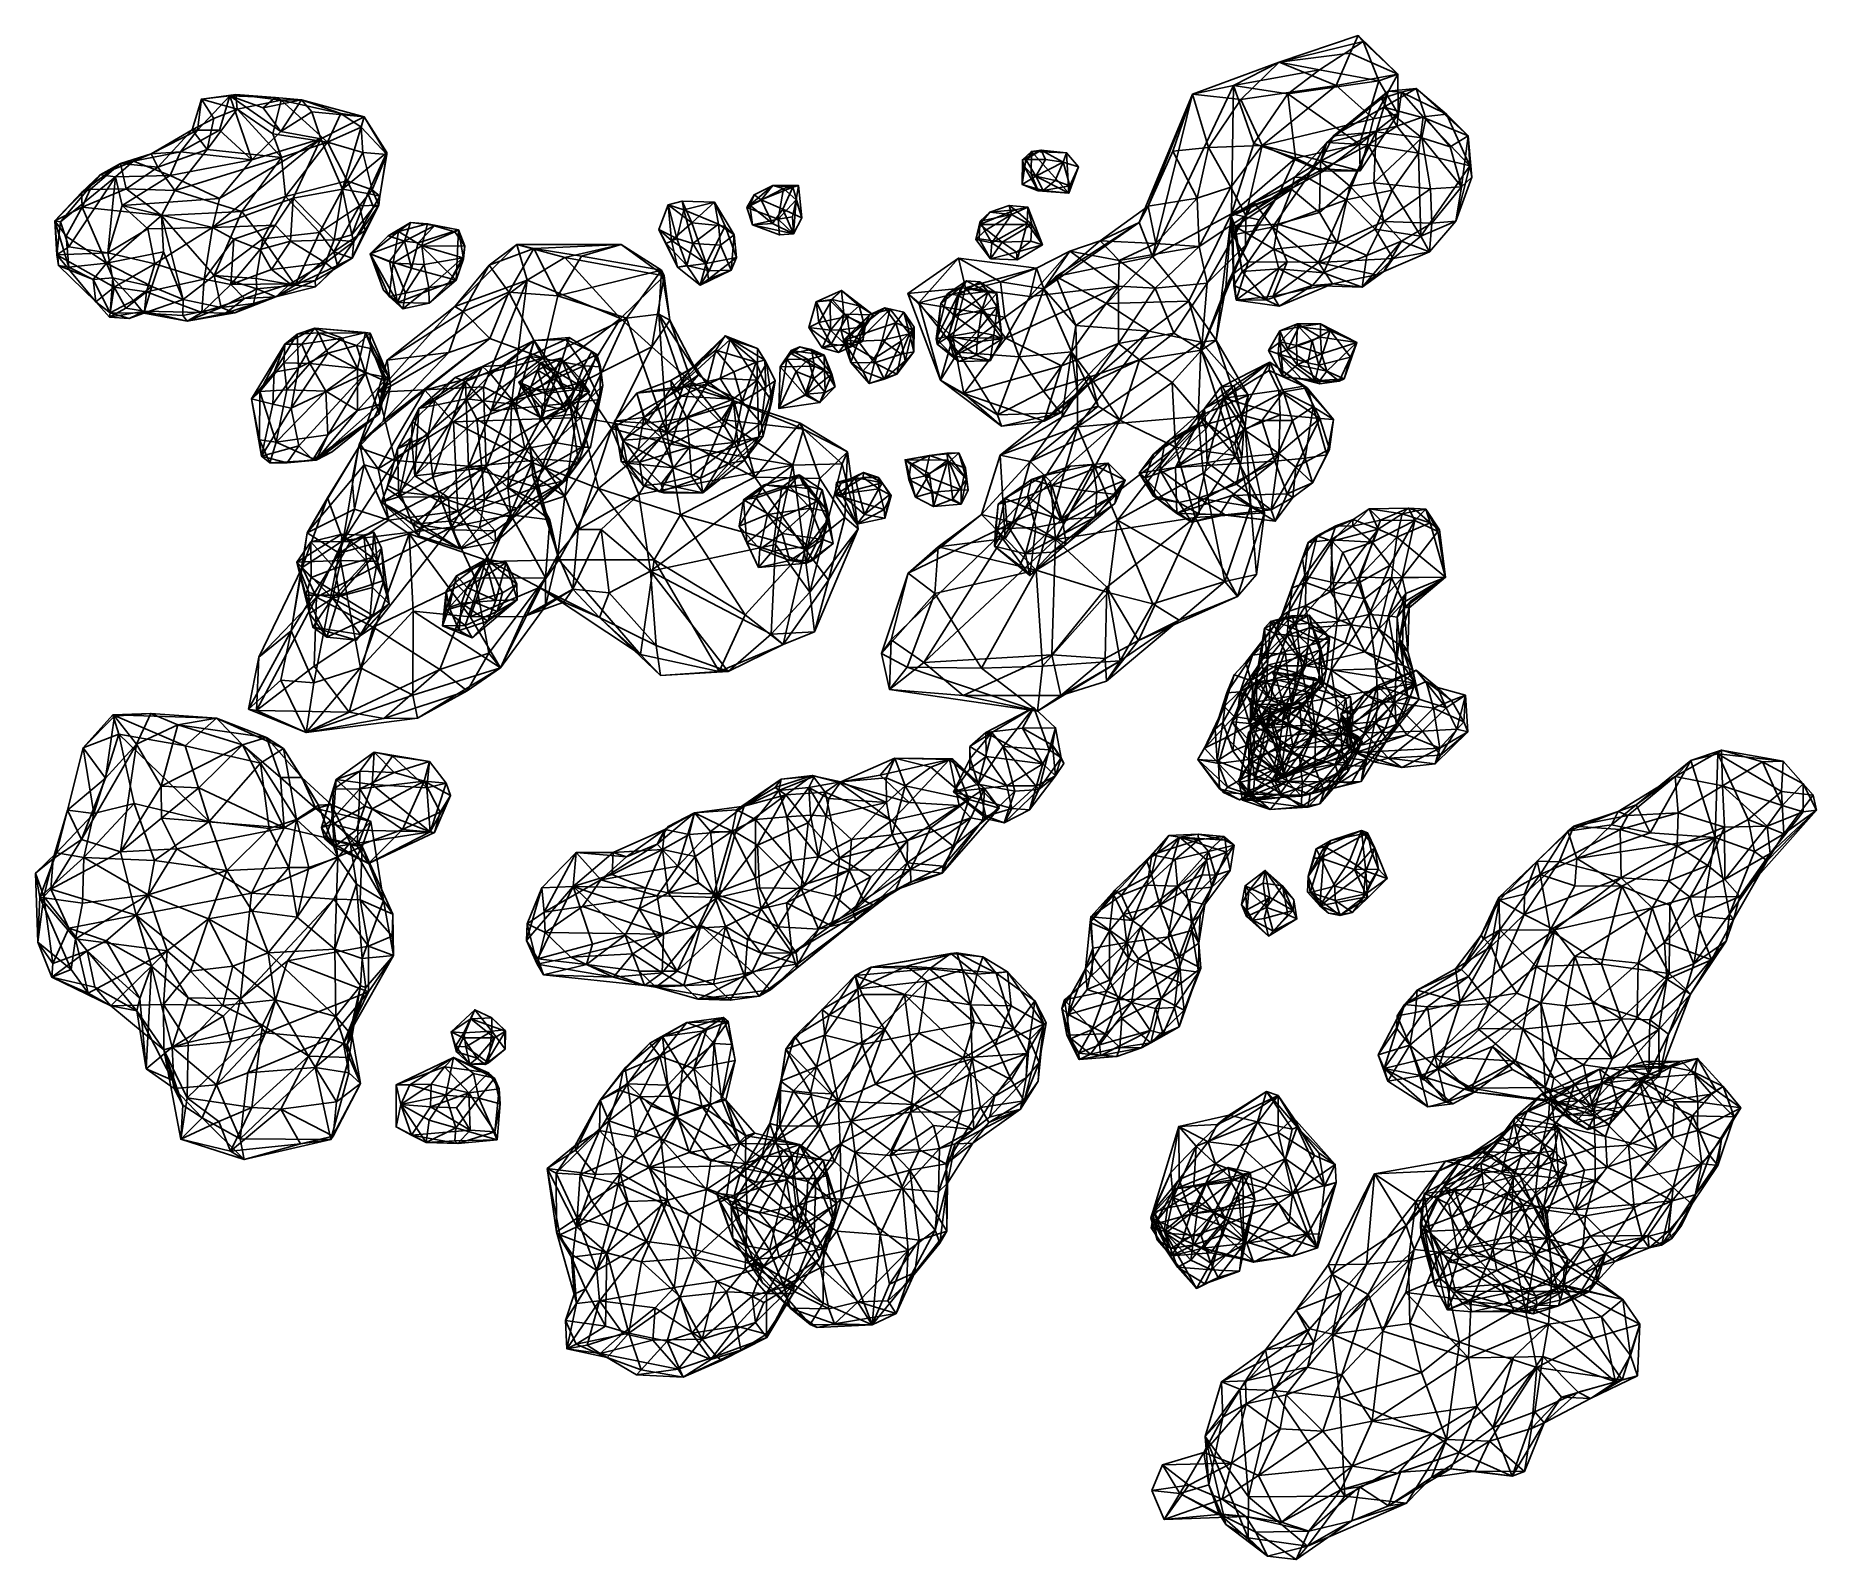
# Model space of a CAD drawing. Header units: metres. Extents: x -34 to 199, y -49 to 150.
import ezdxf

# ---------------------------------------------------------------- set-up
doc = ezdxf.new("R2010")
doc.units = ezdxf.units.M
doc.header["$LTSCALE"] = 1000
for name, color, linetype, true_color in [('dxf_gruppen$gruppe1', 40, 'Continuous', 0xffbf00), ('dxf_gruppen$gruppe2', 3, 'Continuous', 0x1dff00), ('dxf_gruppen$gruppe3', 1, 'Continuous', 0xff0000), ('dxf_gruppen$gruppe4', 5, 'Continuous', 0x0000ff), ('dxf_gruppen$gruppe5', 4, 'Continuous', 0x00ffff), ('dxf_gruppen$gruppe6', 2, 'Continuous', 0xffff00), ('dxf_gruppen$gruppe7', 200, 'Continuous', 0xbf3fff), ('dxf_gruppen$gruppe8', 125, 'Continuous', 0x3fbf7f)]:
    doc.layers.add(name, color=color, linetype=linetype, true_color=true_color)

msp = doc.modelspace()

# ---------------------------------------------------------------- meshes
at = {"layer": 'dxf_gruppen$gruppe1'}
mesh = msp.add_polyface(dxfattribs=at)
corners = [(142.33, 63.16, 6.39), (139.18, 57.24, 4.35), (136.91, 61.43, 6.87), (136.91, 61.43, 6.87), (139.18, 57.24, 4.35), (138.89, 56.39, 5.19), (146.77, 67.16, 8.53), (139.98, 63.97, 8.31), (141.66, 65.1, 11.66), (146.77, 67.16, 8.53), (141.66, 65.1, 11.66), (150.66, 62.22, 11.37), (141.18, 55.17, 9.8), (137.87, 56.93, 10.01), (138.89, 56.39, 5.19), (149.54, 64.88, 9.25), (151.37, 63.2, 7.5), (148.05, 65.69, 6.94), (148.05, 65.69, 6.94), (151.37, 63.2, 7.5), (149.01, 62.2, 5.82), (149.54, 64.88, 9.25), (146.77, 67.16, 8.53), (150.66, 62.22, 11.37), (141.66, 65.1, 11.66), (140, 58.94, 12.16), (147.58, 59.16, 12.54), (148.05, 65.69, 6.94), (149.01, 62.2, 5.82), (142.33, 63.16, 6.39), (145.54, 58.72, 5.82), (139.18, 57.24, 4.35), (142.33, 63.16, 6.39), (143.11, 55.66, 12.06), (137.87, 56.93, 10.01), (141.18, 55.17, 9.8), (140, 58.94, 12.16), (141.66, 65.1, 11.66), (137.72, 60.43, 9.99), (146.77, 67.16, 8.53), (142.33, 63.16, 6.39), (139.98, 63.97, 8.31), (148.05, 65.69, 6.94), (142.33, 63.16, 6.39), (146.77, 67.16, 8.53), (138.89, 56.39, 5.19), (139.18, 57.24, 4.35), (145.54, 58.72, 5.82), (138.89, 56.39, 5.19), (145.54, 58.72, 5.82), (149.87, 56.97, 6.94), (137.87, 56.93, 10.01), (137.72, 60.43, 9.99), (136.91, 61.43, 6.87), (138.89, 56.39, 5.19), (137.87, 56.93, 10.01), (136.91, 61.43, 6.87), (153.21, 63.88, 9.75), (151.37, 63.2, 7.5), (149.54, 64.88, 9.25), (151.37, 63.2, 7.5), (153.21, 63.88, 9.75), (153.01, 60.39, 8.04), (144.89, 54.43, 8.49), (143.11, 55.66, 12.06), (141.18, 55.17, 9.8), (137.87, 56.93, 10.01), (143.11, 55.66, 12.06), (140, 58.94, 12.16), (140, 58.94, 12.16), (137.72, 60.43, 9.99), (137.87, 56.93, 10.01), (140, 58.94, 12.16), (143.11, 55.66, 12.06), (147.58, 59.16, 12.54), (153.01, 60.39, 8.04), (149.01, 62.2, 5.82), (151.37, 63.2, 7.5), (139.98, 63.97, 8.31), (137.72, 60.43, 9.99), (141.66, 65.1, 11.66), (139.98, 63.97, 8.31), (136.91, 61.43, 6.87), (137.72, 60.43, 9.99), (138.89, 56.39, 5.19), (144.89, 54.43, 8.49), (141.18, 55.17, 9.8), (144.89, 54.43, 8.49), (138.89, 56.39, 5.19), (149.87, 56.97, 6.94), (146.77, 67.16, 8.53), (149.54, 64.88, 9.25), (148.05, 65.69, 6.94), (150.66, 62.22, 11.37), (153.21, 63.88, 9.75), (149.54, 64.88, 9.25), (150.66, 62.22, 11.37), (141.66, 65.1, 11.66), (147.58, 59.16, 12.54), (153.5, 59.07, 9.5), (153.01, 60.39, 8.04), (153.21, 63.88, 9.75), (153.5, 59.07, 9.5), (153.21, 63.88, 9.75), (152.06, 59.43, 11.25), (143.11, 55.66, 12.06), (144.89, 54.43, 8.49), (149.25, 54.91, 9.87), (144.89, 54.43, 8.49), (149.87, 56.97, 6.94), (149.25, 54.91, 9.87), (143.11, 55.66, 12.06), (149.25, 54.91, 9.87), (149.96, 56.05, 11.35), (149.01, 62.2, 5.82), (149.87, 56.97, 6.94), (145.54, 58.72, 5.82), (150.66, 62.22, 11.37), (152.06, 59.43, 11.25), (153.21, 63.88, 9.75), (150.66, 62.22, 11.37), (147.58, 59.16, 12.54), (152.06, 59.43, 11.25), (147.58, 59.16, 12.54), (149.96, 56.05, 11.35), (152.06, 59.43, 11.25), (147.58, 59.16, 12.54), (143.11, 55.66, 12.06), (149.96, 56.05, 11.35), (142.33, 63.16, 6.39), (136.91, 61.43, 6.87), (139.98, 63.97, 8.31), (149.01, 62.2, 5.82), (145.54, 58.72, 5.82), (142.33, 63.16, 6.39), (149.87, 56.97, 6.94), (149.01, 62.2, 5.82), (153.01, 60.39, 8.04), (153.5, 59.07, 9.5), (149.96, 56.05, 11.35), (149.25, 54.91, 9.87), (153.5, 59.07, 9.5), (149.25, 54.91, 9.87), (149.87, 56.97, 6.94), (152.06, 59.43, 11.25), (149.96, 56.05, 11.35), (153.5, 59.07, 9.5), (153.5, 59.07, 9.5), (149.87, 56.97, 6.94), (153.01, 60.39, 8.04)]
mesh.append_faces([[corners[k] for k in face] for face in [(0, 1, 2, 2), (3, 4, 5, 5), (6, 7, 8, 8), (9, 10, 11, 11), (12, 13, 14, 14), (15, 16, 17, 17), (18, 19, 20, 20), (21, 22, 23, 23), (24, 25, 26, 26), (27, 28, 29, 29), (30, 31, 32, 32), (33, 34, 35, 35), (36, 37, 38, 38), (39, 40, 41, 41), (42, 43, 44, 44), (45, 46, 47, 47), (48, 49, 50, 50), (51, 52, 53, 53), (54, 55, 56, 56), (57, 58, 59, 59), (60, 61, 62, 62), (63, 64, 65, 65), (66, 67, 68, 68), (69, 70, 71, 71), (72, 73, 74, 74), (75, 76, 77, 77), (78, 79, 80, 80), (81, 82, 83, 83), (84, 85, 86, 86), (87, 88, 89, 89), (90, 91, 92, 92), (93, 94, 95, 95), (96, 97, 98, 98), (99, 100, 101, 101), (102, 103, 104, 104), (105, 106, 107, 107), (108, 109, 110, 110), (111, 112, 113, 113), (114, 115, 116, 116), (117, 118, 119, 119), (120, 121, 122, 122), (123, 124, 125, 125), (126, 127, 128, 128), (129, 130, 131, 131), (132, 133, 134, 134), (135, 136, 137, 137), (138, 139, 140, 140), (141, 142, 143, 143), (144, 145, 146, 146), (147, 148, 149, 149)]])
mesh = msp.add_polyface(dxfattribs=at)
corners = [(198.75, 50.81, 45.84), (197.44, 52.3, 49.33), (199.15, 48.83, 47.81), (197.44, 52.3, 49.33), (198.75, 50.81, 45.84), (194.8, 55.27, 46.49), (147.69, 13.5, 53.63), (145.91, 18.06, 53.16), (147.24, 14.05, 52.18), (192.72, 46.72, 51.68), (187.18, 39.76, 50.33), (193.11, 43.17, 49.72), (152.5, 23.7, 55.29), (145.91, 18.06, 53.16), (149.62, 14.96, 52.82), (143.06, 13.34, 42.92), (141.8, 16.79, 41.73), (142.56, 15.01, 39.31), (194.8, 55.27, 46.49), (186.73, 56.69, 49.33), (192.1, 55.16, 50.87), (148.28, 10, 41.21), (143.06, 13.34, 42.92), (142.56, 15.01, 39.31), (145.91, 18.06, 53.16), (152.5, 23.7, 55.29), (146.65, 22.34, 53.81), (148.28, 10, 41.21), (151.55, 10.38, 42.13), (147.24, 14.05, 52.18), (191.04, 43.41, 42.76), (185.9, 45.25, 40.27), (190.24, 47.61, 42.34), (192.72, 46.72, 51.68), (193.11, 43.17, 49.72), (197.43, 48.63, 50.26), (192.72, 46.72, 51.68), (197.43, 48.63, 50.26), (194.65, 49.43, 52.17), (148.28, 10, 41.21), (142.56, 15.01, 39.31), (150.7, 10.61, 39.57), (187.11, 46.61, 53.46), (181.05, 48.48, 51.36), (180.92, 44.15, 51.93), (194.58, 51.26, 44.23), (186.24, 56.22, 46.39), (194.8, 55.27, 46.49), (145.91, 18.06, 53.16), (144.16, 20.3, 48.32), (141.8, 16.79, 41.73), (143.06, 13.34, 42.92), (145.91, 18.06, 53.16), (141.8, 16.79, 41.73), (145.91, 18.06, 53.16), (143.06, 13.34, 42.92), (147.24, 14.05, 52.18), (149.19, 16.62, 38.67), (156.27, 23.47, 38.97), (154.84, 20.26, 38.54), (149.19, 16.62, 38.67), (148.25, 23.1, 39), (156.27, 23.47, 38.97), (148.25, 23.1, 39), (149.19, 16.62, 38.67), (142.56, 15.01, 39.31), (144.26, 21.89, 51.71), (145.91, 18.06, 53.16), (146.65, 22.34, 53.81), (147.69, 13.5, 53.63), (147.24, 14.05, 52.18), (149.62, 14.96, 52.82), (170.09, 8.81, 43.41), (166.17, 9.01, 43.69), (164.19, 10.91, 43.68), (157.71, 33.17, 40.16), (164.31, 33.13, 38.14), (162.47, 28.37, 38.58), (156.27, 23.47, 38.97), (148.25, 23.1, 39), (153.61, 27.05, 40.71), (155.56, 31.96, 41.03), (155.27, 32.48, 46.47), (157.59, 37.39, 44.02), (199.15, 48.83, 47.81), (197.44, 52.3, 49.33), (197.43, 48.63, 50.26), (182.71, 55.32, 46.18), (186.24, 56.22, 46.39), (185.9, 45.25, 40.27), (187.79, 35.2, 41.53), (188.31, 34.53, 44.86), (187.36, 31.67, 42.78), (145.91, 18.06, 53.16), (147.69, 13.5, 53.63), (149.62, 14.96, 52.82), (186.24, 56.22, 46.39), (194.58, 51.26, 44.23), (190.24, 47.61, 42.34), (142.56, 15.01, 39.31), (141.8, 16.79, 41.73), (145.21, 23.37, 41.41), (148.25, 23.1, 39), (142.56, 15.01, 39.31), (145.21, 23.37, 41.41), (156.75, 17.9, 50.43), (153.99, 12.44, 43.46), (159.36, 14.89, 46.37), (154.84, 20.26, 38.54), (160.73, 20.14, 38.59), (159.77, 15.96, 40.3), (149.19, 16.62, 38.67), (154.84, 20.26, 38.54), (159.77, 15.96, 40.3), (144.26, 21.89, 51.71), (146.65, 22.34, 53.81), (146.89, 25.28, 52.26), (145.91, 18.06, 53.16), (144.26, 21.89, 51.71), (144.16, 20.3, 48.32), (147.24, 14.05, 52.18), (143.06, 13.34, 42.92), (148.28, 10, 41.21), (154.37, 11.89, 42.22), (147.24, 14.05, 52.18), (151.55, 10.38, 42.13), (148.28, 10, 41.21), (150.7, 10.61, 39.57), (151.55, 10.38, 42.13), (163.65, 10.77, 45.47), (164.19, 10.91, 43.68), (166.17, 9.01, 43.69), (167.53, 7.87, 49), (163.65, 10.77, 45.47), (166.17, 9.01, 43.69), (169.23, 7.03, 46.41), (167.53, 7.87, 49), (166.17, 9.01, 43.69), (157.59, 37.39, 44.02), (162.61, 42.15, 45.63), (162.97, 40.42, 42.18), (162.61, 42.15, 45.63), (157.59, 37.39, 44.02), (157.68, 37.06, 47.24), (166.6, 46.1, 43.01), (162.97, 40.42, 42.18), (162.61, 42.15, 45.63), (157.59, 37.39, 44.02), (157.71, 33.17, 40.16), (155.56, 31.96, 41.03), (190.24, 47.61, 42.34), (194.87, 45.74, 43.22), (191.04, 43.41, 42.76), (186.24, 56.22, 46.39), (190.24, 47.61, 42.34), (185.9, 45.25, 40.27), (155.56, 31.96, 41.03), (152.71, 27.98, 42.63), (155.27, 32.48, 46.47), (194.8, 55.27, 46.49), (192.1, 55.16, 50.87), (197.44, 52.3, 49.33), (192.1, 55.16, 50.87), (194.65, 49.43, 52.17), (197.44, 52.3, 49.33), (194.8, 55.27, 46.49), (198.75, 50.81, 45.84), (194.58, 51.26, 44.23), (187.18, 39.76, 50.33), (192.72, 46.72, 51.68), (187.11, 46.61, 53.46), (156.75, 17.9, 50.43), (163.08, 23.6, 51.05), (149.62, 14.96, 52.82), (169.58, 10.16, 49.93), (178.57, 14.04, 46.29), (178.53, 20.12, 48.48), (169.58, 10.16, 49.93), (178.53, 20.12, 48.48), (172.42, 16.28, 49.73), (169.58, 10.16, 49.93), (163.64, 12.53, 47.19), (167.53, 7.87, 49), (183.11, 28.71, 39.77), (185.9, 45.25, 40.27), (187.79, 35.2, 41.53), (180.67, 53.23, 48.3), (186.73, 56.69, 49.33), (182.71, 55.32, 46.18), (186.73, 56.69, 49.33), (186.24, 56.22, 46.39), (182.71, 55.32, 46.18), (186.73, 56.69, 49.33), (180.67, 53.23, 48.3), (186.85, 52.03, 52.64), (180.67, 53.23, 48.3), (181.05, 48.48, 51.36), (186.85, 52.03, 52.64), (186.73, 56.69, 49.33), (186.85, 52.03, 52.64), (192.1, 55.16, 50.87), (156.58, 30.98, 51.62), (151.9, 28.07, 51.37), (152.5, 23.7, 55.29), (151.9, 28.07, 51.37), (146.89, 25.28, 52.26), (152.5, 23.7, 55.29), (146.65, 22.34, 53.81), (152.5, 23.7, 55.29), (146.89, 25.28, 52.26), (145.21, 23.37, 41.41), (144.16, 20.3, 48.32), (144.26, 21.89, 51.71), (146.89, 25.28, 52.26), (145.21, 23.37, 41.41), (144.26, 21.89, 51.71), (154.37, 11.89, 42.22), (153.99, 12.44, 43.46), (149.62, 14.96, 52.82), (147.24, 14.05, 52.18), (154.37, 11.89, 42.22), (149.62, 14.96, 52.82), (153.99, 12.44, 43.46), (156.75, 17.9, 50.43), (149.62, 14.96, 52.82), (155.27, 32.48, 46.47), (151.9, 28.07, 51.37), (156.58, 30.98, 51.62), (154.37, 11.89, 42.22), (150.7, 10.61, 39.57), (153.29, 12.46, 40.63), (151.55, 10.38, 42.13), (150.7, 10.61, 39.57), (154.37, 11.89, 42.22), (162.97, 40.42, 42.18), (166.6, 46.1, 43.01), (167.81, 42.51, 40.43), (157.71, 33.17, 40.16), (156.27, 23.47, 38.97), (153.61, 27.05, 40.71), (160.73, 20.14, 38.59), (164.78, 13.76, 41.7), (159.77, 15.96, 40.3), (160.73, 20.14, 38.59), (173.59, 21.49, 40.78), (168.65, 15.5, 41), (170.09, 8.81, 43.41), (164.78, 13.76, 41.7), (168.65, 15.5, 41), (164.78, 13.76, 41.7), (160.73, 20.14, 38.59), (168.65, 15.5, 41), (193.11, 43.17, 49.72), (187.18, 39.76, 50.33), (189.11, 37.54, 46.9), (199.15, 48.83, 47.81), (189.11, 37.54, 46.9), (192.69, 42.18, 45.17), (193.11, 43.17, 49.72), (189.11, 37.54, 46.9), (199.15, 48.83, 47.81), (192.72, 46.72, 51.68), (186.85, 52.03, 52.64), (187.11, 46.61, 53.46), (192.1, 55.16, 50.87), (186.85, 52.03, 52.64), (194.65, 49.43, 52.17), (165.01, 16.31, 48.82), (169.58, 10.16, 49.93), (172.42, 16.28, 49.73), (169.58, 10.16, 49.93), (165.01, 16.31, 48.82), (163.64, 12.53, 47.19), (165.01, 16.31, 48.82), (163.08, 23.6, 51.05), (163.64, 12.53, 47.19), (163.08, 23.6, 51.05), (156.75, 17.9, 50.43), (163.64, 12.53, 47.19), (156.75, 17.9, 50.43), (159.36, 14.89, 46.37), (163.64, 12.53, 47.19), (172.34, 46.9, 42.5), (177.38, 45.87, 41.38), (167.81, 42.51, 40.43), (172.34, 46.9, 42.5), (175.55, 49.54, 44.81), (177.38, 45.87, 41.38), (182.71, 55.32, 46.18), (177.38, 45.87, 41.38), (175.55, 49.54, 44.81), (172.34, 46.9, 42.5), (167.81, 42.51, 40.43), (166.6, 46.1, 43.01), (181.05, 48.48, 51.36), (187.11, 46.61, 53.46), (186.85, 52.03, 52.64), (159.77, 15.96, 40.3), (154.37, 11.89, 42.22), (153.29, 12.46, 40.63), (145.21, 23.37, 41.41), (141.8, 16.79, 41.73), (144.16, 20.3, 48.32), (151.9, 28.07, 51.37), (152.71, 27.98, 42.63), (146.89, 25.28, 52.26), (149.19, 16.62, 38.67), (153.29, 12.46, 40.63), (150.7, 10.61, 39.57), (149.19, 16.62, 38.67), (159.77, 15.96, 40.3), (153.29, 12.46, 40.63), (162.97, 40.42, 42.18), (167.81, 42.51, 40.43), (167.54, 38.92, 39.68), (164.31, 33.13, 38.14), (162.97, 40.42, 42.18), (167.54, 38.92, 39.68), (167.81, 42.51, 40.43), (173.66, 38.89, 39.27), (167.54, 38.92, 39.68), (167.81, 42.51, 40.43), (185.9, 45.25, 40.27), (173.66, 38.89, 39.27), (185.9, 45.25, 40.27), (167.81, 42.51, 40.43), (177.38, 45.87, 41.38), (156.27, 23.47, 38.97), (162.47, 28.37, 38.58), (160.73, 20.14, 38.59), (156.27, 23.47, 38.97), (160.73, 20.14, 38.59), (154.84, 20.26, 38.54), (164.19, 10.91, 43.68), (164.78, 13.76, 41.7), (170.09, 8.81, 43.41), (167.53, 7.87, 49), (163.64, 12.53, 47.19), (163.65, 10.77, 45.47), (154.37, 11.89, 42.22), (164.19, 10.91, 43.68), (163.65, 10.77, 45.47), (154.37, 11.89, 42.22), (159.77, 15.96, 40.3), (164.19, 10.91, 43.68), (164.78, 13.76, 41.7), (164.19, 10.91, 43.68), (159.77, 15.96, 40.3), (153.99, 12.44, 43.46), (154.37, 11.89, 42.22), (163.65, 10.77, 45.47), (163.64, 12.53, 47.19), (159.36, 14.89, 46.37), (153.99, 12.44, 43.46), (186.85, 52.03, 52.64), (192.72, 46.72, 51.68), (194.65, 49.43, 52.17), (197.43, 48.63, 50.26), (197.44, 52.3, 49.33), (194.65, 49.43, 52.17), (186.24, 56.22, 46.39), (186.73, 56.69, 49.33), (194.8, 55.27, 46.49), (187.79, 35.2, 41.53), (185.9, 45.25, 40.27), (191.04, 43.41, 42.76), (189.11, 37.54, 46.9), (188.31, 34.53, 44.86), (192.69, 42.18, 45.17), (192.69, 42.18, 45.17), (191.04, 43.41, 42.76), (194.87, 45.74, 43.22), (199.15, 48.83, 47.81), (192.69, 42.18, 45.17), (194.87, 45.74, 43.22), (194.87, 45.74, 43.22), (198.75, 50.81, 45.84), (199.15, 48.83, 47.81), (199.15, 48.83, 47.81), (197.43, 48.63, 50.26), (193.11, 43.17, 49.72), (180.67, 53.23, 48.3), (182.71, 55.32, 46.18), (175.55, 49.54, 44.81), (182.71, 55.32, 46.18), (185.9, 45.25, 40.27), (177.38, 45.87, 41.38), (175.68, 21.71, 49), (172.42, 16.28, 49.73), (178.53, 20.12, 48.48), (153.99, 12.44, 43.46), (163.65, 10.77, 45.47), (163.64, 12.53, 47.19), (169.58, 10.16, 49.93), (173.5, 9.25, 46.57), (178.57, 14.04, 46.29), (173.5, 9.25, 46.57), (177.21, 14.26, 42.82), (178.57, 14.04, 46.29), (142.56, 15.01, 39.31), (149.19, 16.62, 38.67), (147.83, 14.01, 38.27), (142.56, 15.01, 39.31), (147.83, 14.01, 38.27), (150.7, 10.61, 39.57), (149.19, 16.62, 38.67), (150.7, 10.61, 39.57), (147.83, 14.01, 38.27), (183.11, 28.71, 39.77), (187.79, 35.2, 41.53), (187.36, 31.67, 42.78), (172.34, 46.9, 42.5), (173.22, 48.65, 45.65), (175.55, 49.54, 44.81), (157.59, 37.39, 44.02), (162.97, 40.42, 42.18), (157.71, 33.17, 40.16), (180.67, 53.23, 48.3), (175.55, 49.54, 44.81), (173.22, 48.65, 45.65), (152.71, 27.98, 42.63), (151.9, 28.07, 51.37), (155.27, 32.48, 46.47), (152.71, 27.98, 42.63), (153.61, 27.05, 40.71), (145.21, 23.37, 41.41), (153.61, 27.05, 40.71), (148.25, 23.1, 39), (145.21, 23.37, 41.41), (146.89, 25.28, 52.26), (152.71, 27.98, 42.63), (145.21, 23.37, 41.41), (162.61, 42.15, 45.63), (165.48, 42.08, 50.01), (167.38, 46.75, 46.54), (166.6, 46.1, 43.01), (162.61, 42.15, 45.63), (167.38, 46.75, 46.54), (173.66, 38.89, 39.27), (171.03, 28.65, 39.92), (164.31, 33.13, 38.14), (180.67, 53.23, 48.3), (174.47, 48.13, 49.82), (181.05, 48.48, 51.36), (180.67, 53.23, 48.3), (173.22, 48.65, 45.65), (174.47, 48.13, 49.82), (153.61, 27.05, 40.71), (152.71, 27.98, 42.63), (157.71, 33.17, 40.16), (157.71, 33.17, 40.16), (162.47, 28.37, 38.58), (156.27, 23.47, 38.97), (149.62, 14.96, 52.82), (163.08, 23.6, 51.05), (159.92, 24.88, 53.62), (157.59, 37.39, 44.02), (155.27, 32.48, 46.47), (157.68, 37.06, 47.24), (155.27, 32.48, 46.47), (156.58, 30.98, 51.62), (157.68, 37.06, 47.24), (183.11, 28.71, 39.77), (187.36, 31.67, 42.78), (182.1, 25.37, 42.52), (170.09, 8.81, 43.41), (168.65, 15.5, 41), (177.21, 14.26, 42.82), (169.23, 7.03, 46.41), (166.17, 9.01, 43.69), (170.09, 8.81, 43.41), (170.09, 8.81, 43.41), (172.05, 7.67, 45.03), (169.23, 7.03, 46.41), (173.5, 9.25, 46.57), (172.05, 7.67, 45.03), (177.21, 14.26, 42.82), (164.31, 33.13, 38.14), (171.03, 28.65, 39.92), (162.47, 28.37, 38.58), (187.79, 35.2, 41.53), (191.04, 43.41, 42.76), (192.69, 42.18, 45.17), (185.44, 29.22, 45.42), (188.31, 34.53, 44.86), (183.18, 34.99, 48.64), (167.38, 46.75, 46.54), (173.22, 48.65, 45.65), (166.6, 46.1, 43.01), (173.22, 48.65, 45.65), (167.38, 46.75, 46.54), (174.47, 48.13, 49.82), (173.22, 48.65, 45.65), (172.34, 46.9, 42.5), (166.6, 46.1, 43.01), (162.61, 42.15, 45.63), (160.95, 37.84, 49.95), (165.48, 42.08, 50.01), (162.61, 42.15, 45.63), (157.68, 37.06, 47.24), (160.95, 37.84, 49.95), (173.48, 46.28, 51.1), (180.92, 44.15, 51.93), (181.05, 48.48, 51.36), (181.05, 48.48, 51.36), (174.47, 48.13, 49.82), (173.48, 46.28, 51.1), (174.47, 48.13, 49.82), (167.38, 46.75, 46.54), (173.48, 46.28, 51.1), (167.38, 46.75, 46.54), (165.48, 42.08, 50.01), (173.48, 46.28, 51.1), (187.11, 46.61, 53.46), (180.92, 44.15, 51.93), (184.95, 41.59, 51.88), (187.18, 39.76, 50.33), (187.11, 46.61, 53.46), (184.95, 41.59, 51.88), (152.5, 23.7, 55.29), (149.62, 14.96, 52.82), (159.92, 24.88, 53.62), (156.58, 30.98, 51.62), (152.5, 23.7, 55.29), (157.81, 28.04, 53.76), (173.66, 38.89, 39.27), (185.9, 45.25, 40.27), (179.96, 36.38, 39.25), (152.71, 27.98, 42.63), (155.56, 31.96, 41.03), (157.71, 33.17, 40.16), (187.36, 31.67, 42.78), (182.68, 24.72, 45.2), (182.1, 25.37, 42.52), (179.79, 19.49, 43.93), (182.1, 25.37, 42.52), (182.68, 24.72, 45.2), (172.05, 7.67, 45.03), (170.09, 8.81, 43.41), (177.21, 14.26, 42.82), (177.21, 14.26, 42.82), (179.79, 19.49, 43.93), (178.57, 14.04, 46.29), (179.79, 19.49, 43.93), (177.34, 21.36, 41.6), (182.1, 25.37, 42.52), (177.21, 14.26, 42.82), (177.34, 21.36, 41.6), (179.79, 19.49, 43.93), (194.58, 51.26, 44.23), (194.87, 45.74, 43.22), (190.24, 47.61, 42.34), (194.87, 45.74, 43.22), (194.58, 51.26, 44.23), (198.75, 50.81, 45.84), (187.79, 35.2, 41.53), (192.69, 42.18, 45.17), (188.31, 34.53, 44.86), (182.63, 37.45, 52.67), (179.81, 39.57, 51.8), (177.64, 36.04, 50.66), (182.68, 24.72, 45.2), (187.36, 31.67, 42.78), (185.44, 29.22, 45.42), (183.11, 28.71, 39.77), (179.86, 27.46, 39.79), (179.96, 36.38, 39.25), (152.5, 23.7, 55.29), (159.92, 24.88, 53.62), (157.81, 28.04, 53.76), (157.71, 33.17, 40.16), (162.97, 40.42, 42.18), (164.31, 33.13, 38.14), (173.66, 38.89, 39.27), (164.31, 33.13, 38.14), (167.54, 38.92, 39.68), (171.03, 28.65, 39.92), (173.59, 21.49, 40.78), (162.47, 28.37, 38.58), (177.34, 21.36, 41.6), (179.86, 27.46, 39.79), (182.1, 25.37, 42.52), (179.86, 27.46, 39.79), (183.11, 28.71, 39.77), (182.1, 25.37, 42.52), (179.79, 19.49, 43.93), (182.68, 24.72, 45.2), (178.57, 14.04, 46.29), (178.57, 14.04, 46.29), (182.68, 24.72, 45.2), (178.53, 20.12, 48.48), (178.53, 20.12, 48.48), (182.68, 24.72, 45.2), (179.57, 26.69, 47.67), (177.21, 14.26, 42.82), (173.59, 21.49, 40.78), (177.34, 21.36, 41.6), (177.21, 14.26, 42.82), (168.65, 15.5, 41), (173.59, 21.49, 40.78), (172.42, 16.28, 49.73), (175.68, 21.71, 49), (169.89, 23.54, 48.45), (172.42, 16.28, 49.73), (169.89, 23.54, 48.45), (166.3, 23.2, 49.33), (165.01, 16.31, 48.82), (172.42, 16.28, 49.73), (166.3, 23.2, 49.33), (167.54, 29.67, 49.66), (166.3, 23.2, 49.33), (169.89, 23.54, 48.45), (179.28, 31.5, 48.8), (183.18, 34.99, 48.64), (182.63, 37.45, 52.67), (187.18, 39.76, 50.33), (184.95, 41.59, 51.88), (182.63, 37.45, 52.67), (182.63, 37.45, 52.67), (184.95, 41.59, 51.88), (179.81, 39.57, 51.8), (188.31, 34.53, 44.86), (185.44, 29.22, 45.42), (187.36, 31.67, 42.78), (173.48, 46.28, 51.1), (165.48, 42.08, 50.01), (173.59, 39.98, 51.29), (179.86, 27.46, 39.79), (171.03, 28.65, 39.92), (173.66, 38.89, 39.27), (189.11, 37.54, 46.9), (183.18, 34.99, 48.64), (188.31, 34.53, 44.86), (189.11, 37.54, 46.9), (182.63, 37.45, 52.67), (183.18, 34.99, 48.64), (189.11, 37.54, 46.9), (187.18, 39.76, 50.33), (182.63, 37.45, 52.67), (182.68, 24.72, 45.2), (185.44, 29.22, 45.42), (179.57, 26.69, 47.67), (165.01, 16.31, 48.82), (166.3, 23.2, 49.33), (163.08, 23.6, 51.05), (169.23, 7.03, 46.41), (172.05, 7.67, 45.03), (173.5, 9.25, 46.57), (167.53, 7.87, 49), (173.5, 9.25, 46.57), (169.58, 10.16, 49.93), (167.53, 7.87, 49), (169.23, 7.03, 46.41), (173.5, 9.25, 46.57), (184.95, 41.59, 51.88), (180.92, 44.15, 51.93), (179.81, 39.57, 51.8), (180.92, 44.15, 51.93), (173.59, 39.98, 51.29), (179.81, 39.57, 51.8), (173.59, 39.98, 51.29), (180.92, 44.15, 51.93), (173.48, 46.28, 51.1), (156.58, 30.98, 51.62), (157.81, 28.04, 53.76), (160.88, 35.18, 51.1), (160.95, 37.84, 49.95), (157.68, 37.06, 47.24), (160.88, 35.18, 51.1), (157.68, 37.06, 47.24), (156.58, 30.98, 51.62), (160.88, 35.18, 51.1), (177.34, 21.36, 41.6), (173.59, 21.49, 40.78), (179.86, 27.46, 39.79), (185.9, 45.25, 40.27), (183.11, 28.71, 39.77), (179.96, 36.38, 39.25), (175.68, 21.71, 49), (178.53, 20.12, 48.48), (179.57, 26.69, 47.67), (175.68, 21.71, 49), (179.57, 26.69, 47.67), (175.81, 28.8, 48.76), (175.68, 21.71, 49), (175.81, 28.8, 48.76), (169.89, 23.54, 48.45), (182.63, 37.45, 52.67), (177.64, 36.04, 50.66), (179.28, 31.5, 48.8), (160.73, 20.14, 38.59), (162.47, 28.37, 38.58), (173.59, 21.49, 40.78), (167.54, 29.67, 49.66), (169.89, 23.54, 48.45), (175.81, 28.8, 48.76), (163.08, 23.6, 51.05), (166.3, 23.2, 49.33), (167.54, 29.67, 49.66), (164.85, 33.17, 50.99), (159.92, 24.88, 53.62), (163.08, 23.6, 51.05), (167.54, 29.67, 49.66), (164.85, 33.17, 50.99), (163.08, 23.6, 51.05), (185.44, 29.22, 45.42), (183.18, 34.99, 48.64), (179.28, 31.5, 48.8), (179.86, 27.46, 39.79), (173.59, 21.49, 40.78), (171.03, 28.65, 39.92), (160.88, 35.18, 51.1), (157.81, 28.04, 53.76), (164.85, 33.17, 50.99), (157.81, 28.04, 53.76), (159.92, 24.88, 53.62), (164.85, 33.17, 50.99), (164.85, 33.17, 50.99), (173.59, 39.98, 51.29), (160.88, 35.18, 51.1), (160.88, 35.18, 51.1), (173.59, 39.98, 51.29), (165.48, 42.08, 50.01), (165.48, 42.08, 50.01), (160.95, 37.84, 49.95), (160.88, 35.18, 51.1), (179.57, 26.69, 47.67), (179.28, 31.5, 48.8), (175.81, 28.8, 48.76), (179.96, 36.38, 39.25), (179.86, 27.46, 39.79), (173.66, 38.89, 39.27), (173.59, 39.98, 51.29), (164.85, 33.17, 50.99), (177.64, 36.04, 50.66), (177.64, 36.04, 50.66), (179.81, 39.57, 51.8), (173.59, 39.98, 51.29), (167.54, 29.67, 49.66), (175.81, 28.8, 48.76), (177.64, 36.04, 50.66), (164.85, 33.17, 50.99), (167.54, 29.67, 49.66), (177.64, 36.04, 50.66), (179.57, 26.69, 47.67), (185.44, 29.22, 45.42), (179.28, 31.5, 48.8), (177.64, 36.04, 50.66), (175.81, 28.8, 48.76), (179.28, 31.5, 48.8)]
mesh.append_faces([[corners[k] for k in face] for face in [(0, 1, 2, 2), (3, 4, 5, 5), (6, 7, 8, 8), (9, 10, 11, 11), (12, 13, 14, 14), (15, 16, 17, 17), (18, 19, 20, 20), (21, 22, 23, 23), (24, 25, 26, 26), (27, 28, 29, 29), (30, 31, 32, 32), (33, 34, 35, 35), (36, 37, 38, 38), (39, 40, 41, 41), (42, 43, 44, 44), (45, 46, 47, 47), (48, 49, 50, 50), (51, 52, 53, 53), (54, 55, 56, 56), (57, 58, 59, 59), (60, 61, 62, 62), (63, 64, 65, 65), (66, 67, 68, 68), (69, 70, 71, 71), (72, 73, 74, 74), (75, 76, 77, 77), (78, 79, 80, 80), (81, 82, 83, 83), (84, 85, 86, 86), (87, 88, 89, 89), (90, 91, 92, 92), (93, 94, 95, 95), (96, 97, 98, 98), (99, 100, 101, 101), (102, 103, 104, 104), (105, 106, 107, 107), (108, 109, 110, 110), (111, 112, 113, 113), (114, 115, 116, 116), (117, 118, 119, 119), (120, 121, 122, 122), (123, 124, 125, 125), (126, 127, 128, 128), (129, 130, 131, 131), (132, 133, 134, 134), (135, 136, 137, 137), (138, 139, 140, 140), (141, 142, 143, 143), (144, 145, 146, 146), (147, 148, 149, 149), (150, 151, 152, 152), (153, 154, 155, 155), (156, 157, 158, 158), (159, 160, 161, 161), (162, 163, 164, 164), (165, 166, 167, 167), (168, 169, 170, 170), (171, 172, 173, 173), (174, 175, 176, 176), (177, 178, 179, 179), (180, 181, 182, 182), (183, 184, 185, 185), (186, 187, 188, 188), (189, 190, 191, 191), (192, 193, 194, 194), (195, 196, 197, 197), (198, 199, 200, 200), (201, 202, 203, 203), (204, 205, 206, 206), (207, 208, 209, 209), (210, 211, 212, 212), (213, 214, 215, 215), (216, 217, 218, 218), (219, 220, 221, 221), (222, 223, 224, 224), (225, 226, 227, 227), (228, 229, 230, 230), (231, 232, 233, 233), (234, 235, 236, 236), (237, 238, 239, 239), (240, 241, 242, 242), (243, 244, 245, 245), (246, 247, 248, 248), (249, 250, 251, 251), (252, 253, 254, 254), (255, 256, 257, 257), (258, 259, 260, 260), (261, 262, 263, 263), (264, 265, 266, 266), (267, 268, 269, 269), (270, 271, 272, 272), (273, 274, 275, 275), (276, 277, 278, 278), (279, 280, 281, 281), (282, 283, 284, 284), (285, 286, 287, 287), (288, 289, 290, 290), (291, 292, 293, 293), (294, 295, 296, 296), (297, 298, 299, 299), (300, 301, 302, 302), (303, 304, 305, 305), (306, 307, 308, 308), (309, 310, 311, 311), (312, 313, 314, 314), (315, 316, 317, 317), (318, 319, 320, 320), (321, 322, 323, 323), (324, 325, 326, 326), (327, 328, 329, 329), (330, 331, 332, 332), (333, 334, 335, 335), (336, 337, 338, 338), (339, 340, 341, 341), (342, 343, 344, 344), (345, 346, 347, 347), (348, 349, 350, 350), (351, 352, 353, 353), (354, 355, 356, 356), (357, 358, 359, 359), (360, 361, 362, 362), (363, 364, 365, 365), (366, 367, 368, 368), (369, 370, 371, 371), (372, 373, 374, 374), (375, 376, 377, 377), (378, 379, 380, 380), (381, 382, 383, 383), (384, 385, 386, 386), (387, 388, 389, 389), (390, 391, 392, 392), (393, 394, 395, 395), (396, 397, 398, 398), (399, 400, 401, 401), (402, 403, 404, 404), (405, 406, 407, 407), (408, 409, 410, 410), (411, 412, 413, 413), (414, 415, 416, 416), (417, 418, 419, 419), (420, 421, 422, 422), (423, 424, 425, 425), (426, 427, 428, 428), (429, 430, 431, 431), (432, 433, 434, 434), (435, 436, 437, 437), (438, 439, 440, 440), (441, 442, 443, 443), (444, 445, 446, 446), (447, 448, 449, 449), (450, 451, 452, 452), (453, 454, 455, 455), (456, 457, 458, 458), (459, 460, 461, 461), (462, 463, 464, 464), (465, 466, 467, 467), (468, 469, 470, 470), (471, 472, 473, 473), (474, 475, 476, 476), (477, 478, 479, 479), (480, 481, 482, 482), (483, 484, 485, 485), (486, 487, 488, 488), (489, 490, 491, 491), (492, 493, 494, 494), (495, 496, 497, 497), (498, 499, 500, 500), (501, 502, 503, 503), (504, 505, 506, 506), (507, 508, 509, 509), (510, 511, 512, 512), (513, 514, 515, 515), (516, 517, 518, 518), (519, 520, 521, 521), (522, 523, 524, 524), (525, 526, 527, 527), (528, 529, 530, 530), (531, 532, 533, 533), (534, 535, 536, 536), (537, 538, 539, 539), (540, 541, 542, 542), (543, 544, 545, 545), (546, 547, 548, 548), (549, 550, 551, 551), (552, 553, 554, 554), (555, 556, 557, 557), (558, 559, 560, 560), (561, 562, 563, 563), (564, 565, 566, 566), (567, 568, 569, 569), (570, 571, 572, 572), (573, 574, 575, 575), (576, 577, 578, 578), (579, 580, 581, 581), (582, 583, 584, 584), (585, 586, 587, 587), (588, 589, 590, 590), (591, 592, 593, 593), (594, 595, 596, 596), (597, 598, 599, 599), (600, 601, 602, 602), (603, 604, 605, 605), (606, 607, 608, 608), (609, 610, 611, 611), (612, 613, 614, 614), (615, 616, 617, 617), (618, 619, 620, 620), (621, 622, 623, 623), (624, 625, 626, 626), (627, 628, 629, 629), (630, 631, 632, 632), (633, 634, 635, 635), (636, 637, 638, 638), (639, 640, 641, 641), (642, 643, 644, 644), (645, 646, 647, 647), (648, 649, 650, 650), (651, 652, 653, 653), (654, 655, 656, 656), (657, 658, 659, 659), (660, 661, 662, 662), (663, 664, 665, 665), (666, 667, 668, 668), (669, 670, 671, 671), (672, 673, 674, 674), (675, 676, 677, 677), (678, 679, 680, 680), (681, 682, 683, 683), (684, 685, 686, 686), (687, 688, 689, 689), (690, 691, 692, 692), (693, 694, 695, 695), (696, 697, 698, 698), (699, 700, 701, 701), (702, 703, 704, 704), (705, 706, 707, 707), (708, 709, 710, 710), (711, 712, 713, 713), (714, 715, 716, 716), (717, 718, 719, 719), (720, 721, 722, 722), (723, 724, 725, 725), (726, 727, 728, 728), (729, 730, 731, 731), (732, 733, 734, 734), (735, 736, 737, 737), (738, 739, 740, 740), (741, 742, 743, 743), (744, 745, 746, 746), (747, 748, 749, 749)]])
mesh = msp.add_polyface(dxfattribs=at)
corners = [(153.7, -15.49, 28.51), (150.87, -16.61, 32.36), (151.92, -14.17, 28.31), (151.92, -14.17, 28.31), (149.8, -12.45, 30.51), (150.95, -10.33, 28.49), (150.87, -16.61, 32.36), (149.8, -12.45, 30.51), (151.92, -14.17, 28.31), (165.23, -13.77, 36.75), (160.87, -12.17, 37.66), (162.38, -14.75, 36.98), (159.56, -16.71, 34.43), (162.61, -15.98, 35.72), (157.91, -13.22, 37.58), (162.61, -15.98, 35.72), (162.38, -14.75, 36.98), (157.91, -13.22, 37.58), (162.61, -15.98, 35.72), (165.23, -13.77, 36.75), (162.38, -14.75, 36.98), (162.61, -15.98, 35.72), (165.62, -15.33, 35.24), (165.23, -13.77, 36.75), (152.84, -15.74, 35.78), (154.06, -16.87, 32.34), (159.56, -16.71, 34.43), (159.56, -16.71, 34.43), (157.91, -13.22, 37.58), (152.84, -15.74, 35.78), (147.79, -1.37, 32.62), (147.32, -5.2, 35.06), (149.44, -1.99, 35.87), (147.32, -5.2, 35.06), (147.79, -1.37, 32.62), (147.38, -6.72, 32.3), (180.55, 10.62, 29.22), (180.3, 5.96, 27.48), (175.92, 13.67, 28.74), (171.55, -9.27, 27.71), (169.34, -14.26, 30.02), (165.94, -14.19, 27.68), (166.11, -11.23, 25.85), (171.55, -9.27, 27.71), (165.94, -14.19, 27.68), (180.21, -7.26, 32.22), (179.8, -6.3, 33.92), (177.25, -8.49, 32.21), (151.92, -14.17, 28.31), (157.3, -11.44, 25.76), (161.54, -14.22, 25.26), (157.91, -13.22, 37.58), (152.3, -9.77, 38.89), (151.12, -13.77, 37.18), (162.38, -14.75, 36.98), (160.87, -12.17, 37.66), (157.91, -13.22, 37.58), (165.94, -14.19, 27.68), (161.3, -16.83, 30.06), (161.36, -15.22, 26.17), (165.94, -14.19, 27.68), (161.36, -15.22, 26.17), (161.54, -14.22, 25.26), (148.55, -6.29, 30.71), (147.38, -6.72, 32.3), (147.79, -1.37, 32.62), (151.03, -2.82, 37.64), (155.54, 1.32, 35.62), (149.44, -1.99, 35.87), (160.87, -12.17, 37.66), (153.43, -8.42, 38.73), (157.91, -13.22, 37.58), (152.3, -9.77, 38.89), (157.91, -13.22, 37.58), (153.43, -8.42, 38.73), (154.08, 2.04, 34.03), (147.79, -1.37, 32.62), (149.44, -1.99, 35.87), (154.08, 2.04, 34.03), (149.44, -1.99, 35.87), (155.54, 1.32, 35.62), (150.87, -16.61, 32.36), (152.84, -15.74, 35.78), (151.12, -13.77, 37.18), (153.7, -15.49, 28.51), (154.06, -16.87, 32.34), (150.87, -16.61, 32.36), (149.8, -12.45, 30.51), (150.87, -16.61, 32.36), (149.18, -13.43, 33.96), (150.87, -16.61, 32.36), (151.12, -13.77, 37.18), (149.18, -13.43, 33.96), (180.15, 15.22, 33.93), (179.02, 10.72, 36.23), (182.74, 14.68, 34.58), (181.44, 15.97, 31.77), (183.57, 16.32, 32.34), (183.23, 14.24, 30.31), (181.44, 15.97, 31.77), (176.69, 15.92, 31.91), (180.15, 15.22, 33.93), (174.28, 15.2, 31.53), (176.69, 15.92, 31.91), (181.44, 15.97, 31.77), (174.28, 15.2, 31.53), (181.44, 15.97, 31.77), (175.92, 13.67, 28.74), (180.55, 10.62, 29.22), (175.92, 13.67, 28.74), (183.65, 10.62, 29.26), (175.92, 13.67, 28.74), (183.23, 14.24, 30.31), (183.65, 10.62, 29.26), (178.32, 4.36, 27.07), (175.92, 13.67, 28.74), (180.3, 5.96, 27.48), (174.28, 15.2, 31.53), (175.92, 13.67, 28.74), (172.15, 13.85, 30.06), (158.03, 6.03, 32), (159.47, 4.86, 34.95), (161.29, 9.47, 32.56), (159.47, 4.86, 34.95), (164.1, 8.54, 36.11), (161.29, 9.47, 32.56), (166.11, -11.23, 25.85), (169.57, -6.95, 25.51), (171.55, -9.27, 27.71), (175.21, 0.43, 26.28), (180.3, 5.96, 27.48), (184.17, 2.52, 27.68), (156.81, -8.51, 26.27), (150.95, -10.33, 28.49), (153.57, -6.09, 27.95), (156.81, -8.51, 26.27), (157.3, -11.44, 25.76), (150.95, -10.33, 28.49), (151.92, -14.17, 28.31), (150.95, -10.33, 28.49), (157.3, -11.44, 25.76), (150.87, -16.61, 32.36), (154.06, -16.87, 32.34), (152.84, -15.74, 35.78), (147.79, -5.87, 37.96), (149.44, -1.99, 35.87), (147.32, -5.2, 35.06), (147.79, -5.87, 37.96), (151.38, -4.51, 38.44), (149.44, -1.99, 35.87), (151.38, -4.51, 38.44), (151.03, -2.82, 37.64), (149.44, -1.99, 35.87), (152.3, -9.77, 38.89), (153.43, -8.42, 38.73), (151.38, -4.51, 38.44), (153.57, -6.09, 27.95), (150.95, -10.33, 28.49), (148.55, -6.29, 30.71), (147.32, -5.2, 35.06), (147.38, -6.72, 32.3), (149.18, -13.43, 33.96), (162.5, 2.1, 37.24), (155.54, 1.32, 35.62), (158.72, -1.29, 37.33), (158.03, 6.03, 32), (155.24, 2.61, 30.47), (154.08, 2.04, 34.03), (154.08, 2.04, 34.03), (155.54, 1.32, 35.62), (159.47, 4.86, 34.95), (154.08, 2.04, 34.03), (159.47, 4.86, 34.95), (158.03, 6.03, 32), (180.15, 15.22, 33.93), (182.74, 14.68, 34.58), (183.57, 16.32, 32.34), (182.74, 14.68, 34.58), (186.94, 12.66, 32.75), (183.57, 16.32, 32.34), (182.74, 14.68, 34.58), (185.43, 11.65, 34.81), (186.94, 12.66, 32.75), (181.44, 15.97, 31.77), (180.15, 15.22, 33.93), (183.57, 16.32, 32.34), (188.39, 8.66, 32.88), (185.2, 3.62, 34.93), (186.26, 2.32, 31.74), (151.83, -0.88, 28.78), (148.55, -6.29, 30.71), (147.79, -1.37, 32.62), (170.18, 4.64, 37.85), (164.1, 8.54, 36.11), (162.5, 2.1, 37.24), (162.5, 2.1, 37.24), (170.21, 0.32, 37.64), (170.18, 4.64, 37.85), (162.5, 2.1, 37.24), (158.72, -1.29, 37.33), (170.21, 0.32, 37.64), (163.16, 11.65, 31.96), (164.26, 11.08, 34.97), (170.76, 14.91, 32.11), (164.26, 11.08, 34.97), (171.15, 13.1, 34.42), (170.76, 14.91, 32.11), (165.42, 0.59, 26.34), (163.25, 5.46, 26.94), (164.86, 7.61, 27.13), (172.36, -7.72, 35.32), (175.3, -3.18, 36.93), (168.92, -4.27, 36.67), (170.31, -10.97, 34.01), (170.47, -12.85, 31.39), (172.81, -10.29, 31.61), (165.23, -13.77, 36.75), (165.62, -15.33, 35.24), (168.2, -14.43, 33.35), (168.2, -14.43, 33.35), (170.31, -10.97, 34.01), (165.23, -13.77, 36.75), (183.57, 6.88, 28.19), (184.17, 2.52, 27.68), (180.3, 5.96, 27.48), (178.86, -8.14, 29.48), (180.21, -7.26, 32.22), (177.25, -8.49, 32.21), (162.09, -17.12, 33.45), (162.61, -15.98, 35.72), (159.56, -16.71, 34.43), (152.84, -15.74, 35.78), (157.91, -13.22, 37.58), (151.12, -13.77, 37.18), (161.54, -14.22, 25.26), (166.11, -11.23, 25.85), (165.94, -14.19, 27.68), (155.24, 2.61, 30.47), (147.79, -1.37, 32.62), (154.08, 2.04, 34.03), (158.72, -1.29, 37.33), (163.87, -7.28, 36.7), (163.28, -3.45, 36.96), (160.87, -12.17, 37.66), (163.87, -7.28, 36.7), (153.43, -8.42, 38.73), (178.32, 4.36, 27.07), (180.3, 5.96, 27.48), (175.21, 0.43, 26.28), (168.8, 1.68, 26.1), (171.78, 2.1, 26.29), (167.58, -3.51, 24.23), (168.8, 1.68, 26.1), (167.58, -3.51, 24.23), (165.42, 0.59, 26.34), (171.78, 2.1, 26.29), (168.8, 1.68, 26.1), (164.86, 7.61, 27.13), (151.38, -4.51, 38.44), (147.79, -5.87, 37.96), (152.3, -9.77, 38.89), (152.3, -9.77, 38.89), (147.79, -5.87, 37.96), (151.12, -13.77, 37.18), (147.79, -5.87, 37.96), (149.18, -13.43, 33.96), (151.12, -13.77, 37.18), (149.18, -13.43, 33.96), (147.79, -5.87, 37.96), (147.32, -5.2, 35.06), (189.25, 9.85, 30.49), (188.39, 8.66, 32.88), (186.75, 5.76, 29.33), (188.39, 8.66, 32.88), (186.26, 2.32, 31.74), (186.75, 5.76, 29.33), (186.02, 12.1, 29.93), (183.23, 14.24, 30.31), (183.57, 16.32, 32.34), (186.02, 12.1, 29.93), (183.57, 16.32, 32.34), (186.94, 12.66, 32.75), (186.02, 12.1, 29.93), (183.65, 10.62, 29.26), (183.23, 14.24, 30.31), (171.56, 6.08, 27.89), (164.86, 7.61, 27.13), (166.34, 9.54, 27.95), (171.56, 6.08, 27.89), (166.34, 9.54, 27.95), (173.06, 10.68, 28.51), (172.15, 13.85, 30.06), (167.46, 12.81, 30.18), (170.76, 14.91, 32.11), (151.83, -0.88, 28.78), (155.63, -0.8, 28.35), (153.57, -6.09, 27.95), (148.55, -6.29, 30.71), (151.83, -0.88, 28.78), (153.57, -6.09, 27.95), (170.01, 9.4, 36.74), (165.43, 10.6, 36.18), (164.1, 8.54, 36.11), (165.43, 10.6, 36.18), (164.26, 11.08, 34.97), (164.1, 8.54, 36.11), (162.5, 2.1, 37.24), (164.1, 8.54, 36.11), (159.47, 4.86, 34.95), (155.54, 1.32, 35.62), (162.5, 2.1, 37.24), (159.47, 4.86, 34.95), (163.16, 11.65, 31.96), (167.46, 12.81, 30.18), (164.48, 10.75, 29.42), (167.46, 12.81, 30.18), (166.34, 9.54, 27.95), (164.48, 10.75, 29.42), (161.29, 9.47, 32.56), (159.73, 8.61, 28.37), (158.03, 6.03, 32), (172.15, 13.85, 30.06), (170.76, 14.91, 32.11), (174.28, 15.2, 31.53), (184.17, 2.52, 27.68), (183.57, 6.88, 28.19), (186.75, 5.76, 29.33), (177.46, 13.77, 35.07), (171.15, 13.1, 34.42), (179.02, 10.72, 36.23), (177.46, 13.77, 35.07), (179.02, 10.72, 36.23), (180.15, 15.22, 33.93), (170.01, 9.4, 36.74), (179.02, 10.72, 36.23), (171.15, 13.1, 34.42), (179.02, 10.72, 36.23), (182.92, 8.81, 35.81), (185.43, 11.65, 34.81), (185.43, 11.65, 34.81), (182.74, 14.68, 34.58), (179.02, 10.72, 36.23), (175.31, -8.57, 33.55), (172.36, -7.72, 35.32), (170.31, -10.97, 34.01), (175.31, -8.57, 33.55), (170.31, -10.97, 34.01), (172.81, -10.29, 31.61), (178.86, -8.14, 29.48), (177.25, -8.49, 32.21), (177.07, -6.86, 28.58), (177.07, -6.86, 28.58), (177.25, -8.49, 32.21), (172.81, -10.29, 31.61), (181.47, -5.54, 30.91), (182.86, -2.78, 33.11), (180.21, -7.26, 32.22), (182.86, -2.78, 33.11), (179.8, -6.3, 33.92), (180.21, -7.26, 32.22), (181.47, -5.54, 30.91), (180.21, -7.26, 32.22), (178.86, -8.14, 29.48), (181.47, -5.54, 30.91), (183.29, -1.55, 30.07), (182.86, -2.78, 33.11), (185.2, 3.62, 34.93), (180.41, -0.56, 35.52), (182.86, -2.78, 33.11), (182.86, -2.78, 33.11), (183.29, -1.55, 30.07), (186.26, 2.32, 31.74), (186.26, 2.32, 31.74), (185.2, 3.62, 34.93), (182.86, -2.78, 33.11), (180.28, -2.31, 28), (175.21, 0.43, 26.28), (184.17, 2.52, 27.68), (179.8, -6.3, 33.92), (176.34, -7.16, 34.54), (177.25, -8.49, 32.21), (176.34, -7.16, 34.54), (175.31, -8.57, 33.55), (177.25, -8.49, 32.21), (176.34, -7.16, 34.54), (180.41, -0.56, 35.52), (175.3, -3.18, 36.93), (176.34, -7.16, 34.54), (172.36, -7.72, 35.32), (175.31, -8.57, 33.55), (174.54, 4.97, 36.44), (175.3, -3.18, 36.93), (180.41, -0.56, 35.52), (175.3, -3.18, 36.93), (174.54, 4.97, 36.44), (170.21, 0.32, 37.64), (168.92, -4.27, 36.67), (175.3, -3.18, 36.93), (170.21, 0.32, 37.64), (156.81, -8.51, 26.27), (162.36, -9.25, 25.3), (157.3, -11.44, 25.76), (158.25, -15.92, 27.74), (161.54, -14.22, 25.26), (161.36, -15.22, 26.17), (151.92, -14.17, 28.31), (158.25, -15.92, 27.74), (153.7, -15.49, 28.51), (158.25, -15.92, 27.74), (151.92, -14.17, 28.31), (161.54, -14.22, 25.26), (158.25, -15.92, 27.74), (161.3, -16.83, 30.06), (154.06, -16.87, 32.34), (161.3, -16.83, 30.06), (159.56, -16.71, 34.43), (154.06, -16.87, 32.34), (161.3, -16.83, 30.06), (162.09, -17.12, 33.45), (159.56, -16.71, 34.43), (165.4, -16.09, 32.6), (162.09, -17.12, 33.45), (161.3, -16.83, 30.06), (165.4, -16.09, 32.6), (165.62, -15.33, 35.24), (162.61, -15.98, 35.72), (162.61, -15.98, 35.72), (162.09, -17.12, 33.45), (165.4, -16.09, 32.6), (165.4, -16.09, 32.6), (168.2, -14.43, 33.35), (165.62, -15.33, 35.24), (165.4, -16.09, 32.6), (161.3, -16.83, 30.06), (165.94, -14.19, 27.68), (151.38, -4.51, 38.44), (158.72, -1.29, 37.33), (155.54, 1.32, 35.62), (151.03, -2.82, 37.64), (151.38, -4.51, 38.44), (155.54, 1.32, 35.62), (149.18, -13.43, 33.96), (147.38, -6.72, 32.3), (149.8, -12.45, 30.51), (149.8, -12.45, 30.51), (147.38, -6.72, 32.3), (148.55, -6.29, 30.71), (150.95, -10.33, 28.49), (149.8, -12.45, 30.51), (148.55, -6.29, 30.71), (155.24, 2.61, 30.47), (151.83, -0.88, 28.78), (147.79, -1.37, 32.62), (163.87, -7.28, 36.7), (158.72, -1.29, 37.33), (153.43, -8.42, 38.73), (158.72, -1.29, 37.33), (151.38, -4.51, 38.44), (153.43, -8.42, 38.73), (180.28, -2.31, 28), (178.86, -8.14, 29.48), (177.07, -6.86, 28.58), (178.32, 4.36, 27.07), (175.21, 0.43, 26.28), (171.78, 2.1, 26.29), (175.21, 0.43, 26.28), (180.28, -2.31, 28), (167.58, -3.51, 24.23), (175.21, 0.43, 26.28), (167.58, -3.51, 24.23), (171.78, 2.1, 26.29), (171.56, 6.08, 27.89), (171.78, 2.1, 26.29), (164.86, 7.61, 27.13), (157.95, 1.48, 28.26), (159.73, 8.61, 28.37), (163.25, 5.46, 26.94), (175.92, 13.67, 28.74), (181.44, 15.97, 31.77), (183.23, 14.24, 30.31), (180.55, 10.62, 29.22), (183.57, 6.88, 28.19), (180.3, 5.96, 27.48), (183.57, 6.88, 28.19), (189.25, 9.85, 30.49), (186.75, 5.76, 29.33), (183.57, 6.88, 28.19), (183.65, 10.62, 29.26), (189.25, 9.85, 30.49), (186.02, 12.1, 29.93), (189.25, 9.85, 30.49), (183.65, 10.62, 29.26), (186.02, 12.1, 29.93), (186.94, 12.66, 32.75), (189.25, 9.85, 30.49), (171.56, 6.08, 27.89), (173.06, 10.68, 28.51), (178.32, 4.36, 27.07), (172.15, 13.85, 30.06), (166.34, 9.54, 27.95), (167.46, 12.81, 30.18), (155.63, -0.8, 28.35), (151.83, -0.88, 28.78), (155.24, 2.61, 30.47), (168.63, 10.81, 36.42), (165.43, 10.6, 36.18), (170.01, 9.4, 36.74), (168.63, 10.81, 36.42), (170.01, 9.4, 36.74), (171.15, 13.1, 34.42), (168.63, 10.81, 36.42), (171.15, 13.1, 34.42), (165.43, 10.6, 36.18), (165.43, 10.6, 36.18), (171.15, 13.1, 34.42), (164.26, 11.08, 34.97), (170.18, 4.64, 37.85), (170.21, 0.32, 37.64), (174.54, 4.97, 36.44), (159.73, 8.61, 28.37), (163.16, 11.65, 31.96), (164.48, 10.75, 29.42), (159.73, 8.61, 28.37), (161.29, 9.47, 32.56), (163.16, 11.65, 31.96), (170.76, 14.91, 32.11), (171.15, 13.1, 34.42), (174.28, 15.2, 31.53), (170.01, 9.4, 36.74), (164.1, 8.54, 36.11), (170.18, 4.64, 37.85), (165.4, -16.09, 32.6), (169.34, -14.26, 30.02), (168.2, -14.43, 33.35), (165.4, -16.09, 32.6), (165.94, -14.19, 27.68), (169.34, -14.26, 30.02), (185.97, 2.35, 29.72), (186.75, 5.76, 29.33), (186.26, 2.32, 31.74), (184.17, 2.52, 27.68), (186.75, 5.76, 29.33), (185.97, 2.35, 29.72), (172.15, 13.85, 30.06), (175.92, 13.67, 28.74), (173.06, 10.68, 28.51), (178.32, 4.36, 27.07), (173.06, 10.68, 28.51), (175.92, 13.67, 28.74), (174.54, 4.97, 36.44), (170.01, 9.4, 36.74), (170.18, 4.64, 37.85), (174.54, 4.97, 36.44), (179.02, 10.72, 36.23), (170.01, 9.4, 36.74), (182.92, 8.81, 35.81), (174.54, 4.97, 36.44), (180.41, -0.56, 35.52), (171.55, -9.27, 27.71), (177.07, -6.86, 28.58), (172.81, -10.29, 31.61), (171.55, -9.27, 27.71), (170.47, -12.85, 31.39), (169.34, -14.26, 30.02), (184.17, 2.52, 27.68), (183.29, -1.55, 30.07), (180.28, -2.31, 28), (178.86, -8.14, 29.48), (183.29, -1.55, 30.07), (181.47, -5.54, 30.91), (183.29, -1.55, 30.07), (178.86, -8.14, 29.48), (180.28, -2.31, 28), (184.17, 2.52, 27.68), (185.97, 2.35, 29.72), (183.29, -1.55, 30.07), (186.26, 2.32, 31.74), (183.29, -1.55, 30.07), (185.97, 2.35, 29.72), (180.41, -0.56, 35.52), (176.34, -7.16, 34.54), (179.8, -6.3, 33.92), (182.86, -2.78, 33.11), (180.41, -0.56, 35.52), (179.8, -6.3, 33.92), (158.25, -15.92, 27.74), (154.06, -16.87, 32.34), (153.7, -15.49, 28.51), (158.25, -15.92, 27.74), (161.36, -15.22, 26.17), (161.3, -16.83, 30.06), (161.54, -14.22, 25.26), (162.36, -9.25, 25.3), (166.11, -11.23, 25.85), (161.54, -14.22, 25.26), (157.3, -11.44, 25.76), (162.36, -9.25, 25.3), (170.21, 0.32, 37.64), (163.28, -3.45, 36.96), (168.92, -4.27, 36.67), (163.28, -3.45, 36.96), (170.21, 0.32, 37.64), (158.72, -1.29, 37.33), (157.95, 1.48, 28.26), (155.24, 2.61, 30.47), (159.73, 8.61, 28.37), (155.24, 2.61, 30.47), (158.03, 6.03, 32), (159.73, 8.61, 28.37), (157.95, 1.48, 28.26), (155.63, -0.8, 28.35), (155.24, 2.61, 30.47), (188.39, 8.66, 32.88), (186.94, 12.66, 32.75), (185.43, 11.65, 34.81), (188.39, 8.66, 32.88), (189.25, 9.85, 30.49), (186.94, 12.66, 32.75), (188.39, 8.66, 32.88), (185.43, 11.65, 34.81), (182.92, 8.81, 35.81), (188.39, 8.66, 32.88), (182.92, 8.81, 35.81), (185.2, 3.62, 34.93), (171.56, 6.08, 27.89), (178.32, 4.36, 27.07), (171.78, 2.1, 26.29), (163.16, 11.65, 31.96), (170.76, 14.91, 32.11), (167.46, 12.81, 30.18), (164.86, 7.61, 27.13), (163.25, 5.46, 26.94), (159.73, 8.61, 28.37), (164.86, 7.61, 27.13), (159.73, 8.61, 28.37), (164.48, 10.75, 29.42), (160.74, -2.91, 27.01), (157.95, 1.48, 28.26), (165.42, 0.59, 26.34), (174.99, 14.84, 33.43), (171.15, 13.1, 34.42), (177.46, 13.77, 35.07), (174.99, 14.84, 33.43), (174.28, 15.2, 31.53), (171.15, 13.1, 34.42), (174.28, 15.2, 31.53), (174.99, 14.84, 33.43), (180.15, 15.22, 33.93), (174.28, 15.2, 31.53), (180.15, 15.22, 33.93), (176.69, 15.92, 31.91), (174.99, 14.84, 33.43), (177.46, 13.77, 35.07), (180.15, 15.22, 33.93), (182.92, 8.81, 35.81), (179.02, 10.72, 36.23), (174.54, 4.97, 36.44), (171.55, -9.27, 27.71), (172.81, -10.29, 31.61), (170.47, -12.85, 31.39), (175.31, -8.57, 33.55), (172.81, -10.29, 31.61), (177.25, -8.49, 32.21), (168.56, -8.55, 35.64), (172.36, -7.72, 35.32), (168.92, -4.27, 36.67), (168.56, -8.55, 35.64), (165.23, -13.77, 36.75), (170.31, -10.97, 34.01), (168.56, -8.55, 35.64), (170.31, -10.97, 34.01), (172.36, -7.72, 35.32), (168.2, -14.43, 33.35), (170.47, -12.85, 31.39), (170.31, -10.97, 34.01), (168.2, -14.43, 33.35), (169.34, -14.26, 30.02), (170.47, -12.85, 31.39), (165.23, -13.77, 36.75), (163.87, -7.28, 36.7), (160.87, -12.17, 37.66), (163.87, -7.28, 36.7), (165.23, -13.77, 36.75), (168.56, -8.55, 35.64), (180.55, 10.62, 29.22), (183.65, 10.62, 29.26), (183.57, 6.88, 28.19), (164.26, 11.08, 34.97), (161.29, 9.47, 32.56), (164.1, 8.54, 36.11), (164.26, 11.08, 34.97), (163.16, 11.65, 31.96), (161.29, 9.47, 32.56), (166.34, 9.54, 27.95), (164.86, 7.61, 27.13), (164.48, 10.75, 29.42), (180.41, -0.56, 35.52), (185.2, 3.62, 34.93), (182.92, 8.81, 35.81), (177.07, -6.86, 28.58), (171.55, -9.27, 27.71), (169.57, -6.95, 25.51), (176.34, -7.16, 34.54), (175.3, -3.18, 36.93), (172.36, -7.72, 35.32), (163.28, -3.45, 36.96), (163.87, -7.28, 36.7), (168.92, -4.27, 36.67), (168.56, -8.55, 35.64), (168.92, -4.27, 36.67), (163.87, -7.28, 36.7), (157.95, 1.48, 28.26), (163.25, 5.46, 26.94), (165.42, 0.59, 26.34), (156.81, -8.51, 26.27), (160.74, -2.91, 27.01), (162.36, -9.25, 25.3), (169.57, -6.95, 25.51), (166.11, -11.23, 25.85), (162.36, -9.25, 25.3), (168.8, 1.68, 26.1), (165.42, 0.59, 26.34), (164.86, 7.61, 27.13), (172.15, 13.85, 30.06), (173.06, 10.68, 28.51), (166.34, 9.54, 27.95), (167.58, -3.51, 24.23), (169.57, -6.95, 25.51), (162.36, -9.25, 25.3), (160.74, -2.91, 27.01), (167.58, -3.51, 24.23), (162.36, -9.25, 25.3), (160.74, -2.91, 27.01), (165.42, 0.59, 26.34), (167.58, -3.51, 24.23), (160.74, -2.91, 27.01), (155.63, -0.8, 28.35), (157.95, 1.48, 28.26), (160.74, -2.91, 27.01), (156.81, -8.51, 26.27), (153.57, -6.09, 27.95), (160.74, -2.91, 27.01), (153.57, -6.09, 27.95), (155.63, -0.8, 28.35), (169.57, -6.95, 25.51), (167.58, -3.51, 24.23), (180.28, -2.31, 28), (180.28, -2.31, 28), (177.07, -6.86, 28.58), (169.57, -6.95, 25.51)]
mesh.append_faces([[corners[k] for k in face] for face in [(0, 1, 2, 2), (3, 4, 5, 5), (6, 7, 8, 8), (9, 10, 11, 11), (12, 13, 14, 14), (15, 16, 17, 17), (18, 19, 20, 20), (21, 22, 23, 23), (24, 25, 26, 26), (27, 28, 29, 29), (30, 31, 32, 32), (33, 34, 35, 35), (36, 37, 38, 38), (39, 40, 41, 41), (42, 43, 44, 44), (45, 46, 47, 47), (48, 49, 50, 50), (51, 52, 53, 53), (54, 55, 56, 56), (57, 58, 59, 59), (60, 61, 62, 62), (63, 64, 65, 65), (66, 67, 68, 68), (69, 70, 71, 71), (72, 73, 74, 74), (75, 76, 77, 77), (78, 79, 80, 80), (81, 82, 83, 83), (84, 85, 86, 86), (87, 88, 89, 89), (90, 91, 92, 92), (93, 94, 95, 95), (96, 97, 98, 98), (99, 100, 101, 101), (102, 103, 104, 104), (105, 106, 107, 107), (108, 109, 110, 110), (111, 112, 113, 113), (114, 115, 116, 116), (117, 118, 119, 119), (120, 121, 122, 122), (123, 124, 125, 125), (126, 127, 128, 128), (129, 130, 131, 131), (132, 133, 134, 134), (135, 136, 137, 137), (138, 139, 140, 140), (141, 142, 143, 143), (144, 145, 146, 146), (147, 148, 149, 149), (150, 151, 152, 152), (153, 154, 155, 155), (156, 157, 158, 158), (159, 160, 161, 161), (162, 163, 164, 164), (165, 166, 167, 167), (168, 169, 170, 170), (171, 172, 173, 173), (174, 175, 176, 176), (177, 178, 179, 179), (180, 181, 182, 182), (183, 184, 185, 185), (186, 187, 188, 188), (189, 190, 191, 191), (192, 193, 194, 194), (195, 196, 197, 197), (198, 199, 200, 200), (201, 202, 203, 203), (204, 205, 206, 206), (207, 208, 209, 209), (210, 211, 212, 212), (213, 214, 215, 215), (216, 217, 218, 218), (219, 220, 221, 221), (222, 223, 224, 224), (225, 226, 227, 227), (228, 229, 230, 230), (231, 232, 233, 233), (234, 235, 236, 236), (237, 238, 239, 239), (240, 241, 242, 242), (243, 244, 245, 245), (246, 247, 248, 248), (249, 250, 251, 251), (252, 253, 254, 254), (255, 256, 257, 257), (258, 259, 260, 260), (261, 262, 263, 263), (264, 265, 266, 266), (267, 268, 269, 269), (270, 271, 272, 272), (273, 274, 275, 275), (276, 277, 278, 278), (279, 280, 281, 281), (282, 283, 284, 284), (285, 286, 287, 287), (288, 289, 290, 290), (291, 292, 293, 293), (294, 295, 296, 296), (297, 298, 299, 299), (300, 301, 302, 302), (303, 304, 305, 305), (306, 307, 308, 308), (309, 310, 311, 311), (312, 313, 314, 314), (315, 316, 317, 317), (318, 319, 320, 320), (321, 322, 323, 323), (324, 325, 326, 326), (327, 328, 329, 329), (330, 331, 332, 332), (333, 334, 335, 335), (336, 337, 338, 338), (339, 340, 341, 341), (342, 343, 344, 344), (345, 346, 347, 347), (348, 349, 350, 350), (351, 352, 353, 353), (354, 355, 356, 356), (357, 358, 359, 359), (360, 361, 362, 362), (363, 364, 365, 365), (366, 367, 368, 368), (369, 370, 371, 371), (372, 373, 374, 374), (375, 376, 377, 377), (378, 379, 380, 380), (381, 382, 383, 383), (384, 385, 386, 386), (387, 388, 389, 389), (390, 391, 392, 392), (393, 394, 395, 395), (396, 397, 398, 398), (399, 400, 401, 401), (402, 403, 404, 404), (405, 406, 407, 407), (408, 409, 410, 410), (411, 412, 413, 413), (414, 415, 416, 416), (417, 418, 419, 419), (420, 421, 422, 422), (423, 424, 425, 425), (426, 427, 428, 428), (429, 430, 431, 431), (432, 433, 434, 434), (435, 436, 437, 437), (438, 439, 440, 440), (441, 442, 443, 443), (444, 445, 446, 446), (447, 448, 449, 449), (450, 451, 452, 452), (453, 454, 455, 455), (456, 457, 458, 458), (459, 460, 461, 461), (462, 463, 464, 464), (465, 466, 467, 467), (468, 469, 470, 470), (471, 472, 473, 473), (474, 475, 476, 476), (477, 478, 479, 479), (480, 481, 482, 482), (483, 484, 485, 485), (486, 487, 488, 488), (489, 490, 491, 491), (492, 493, 494, 494), (495, 496, 497, 497), (498, 499, 500, 500), (501, 502, 503, 503), (504, 505, 506, 506), (507, 508, 509, 509), (510, 511, 512, 512), (513, 514, 515, 515), (516, 517, 518, 518), (519, 520, 521, 521), (522, 523, 524, 524), (525, 526, 527, 527), (528, 529, 530, 530), (531, 532, 533, 533), (534, 535, 536, 536), (537, 538, 539, 539), (540, 541, 542, 542), (543, 544, 545, 545), (546, 547, 548, 548), (549, 550, 551, 551), (552, 553, 554, 554), (555, 556, 557, 557), (558, 559, 560, 560), (561, 562, 563, 563), (564, 565, 566, 566), (567, 568, 569, 569), (570, 571, 572, 572), (573, 574, 575, 575), (576, 577, 578, 578), (579, 580, 581, 581), (582, 583, 584, 584), (585, 586, 587, 587), (588, 589, 590, 590), (591, 592, 593, 593), (594, 595, 596, 596), (597, 598, 599, 599), (600, 601, 602, 602), (603, 604, 605, 605), (606, 607, 608, 608), (609, 610, 611, 611), (612, 613, 614, 614), (615, 616, 617, 617), (618, 619, 620, 620), (621, 622, 623, 623), (624, 625, 626, 626), (627, 628, 629, 629), (630, 631, 632, 632), (633, 634, 635, 635), (636, 637, 638, 638), (639, 640, 641, 641), (642, 643, 644, 644), (645, 646, 647, 647), (648, 649, 650, 650), (651, 652, 653, 653), (654, 655, 656, 656), (657, 658, 659, 659), (660, 661, 662, 662), (663, 664, 665, 665), (666, 667, 668, 668), (669, 670, 671, 671), (672, 673, 674, 674), (675, 676, 677, 677), (678, 679, 680, 680), (681, 682, 683, 683), (684, 685, 686, 686), (687, 688, 689, 689), (690, 691, 692, 692), (693, 694, 695, 695), (696, 697, 698, 698), (699, 700, 701, 701), (702, 703, 704, 704), (705, 706, 707, 707), (708, 709, 710, 710), (711, 712, 713, 713), (714, 715, 716, 716), (717, 718, 719, 719), (720, 721, 722, 722), (723, 724, 725, 725), (726, 727, 728, 728), (729, 730, 731, 731), (732, 733, 734, 734), (735, 736, 737, 737), (738, 739, 740, 740), (741, 742, 743, 743), (744, 745, 746, 746), (747, 748, 749, 749)]])
mesh = msp.add_polyface(dxfattribs=at)
corners = [(120.28, -3.9, 27.25), (122.74, 0.42, 27.31), (126.93, -0.63, 28.76), (131.19, 7.34, 30.13), (130.53, 7.05, 28.63), (127.17, 11.97, 29.61), (132.57, -6.63, 39.21), (130.58, -9.59, 36.02), (133.84, -8.48, 34.66), (130.58, -9.59, 36.02), (132.57, -6.63, 39.21), (125.47, -10.34, 36.43), (117.65, -0.32, 26.82), (120.28, -3.9, 27.25), (114.95, -1.92, 27.8), (114.63, 1.38, 28.85), (112.27, -3.77, 31.89), (115.66, 7.41, 30.45), (112.27, -3.77, 31.89), (115.74, 0.46, 34.72), (115.66, 7.41, 30.45), (127.17, 11.97, 29.61), (130.53, 7.05, 28.63), (126, 8, 28.12), (123.67, 4.88, 35.93), (128.68, 11.46, 31.95), (119.54, 5.41, 34.22), (120.68, 7.67, 32.33), (119.54, 5.41, 34.22), (128.68, 11.46, 31.95), (136.16, 2.45, 37.17), (130.58, -1.4, 40.43), (136.28, 0.06, 37.84), (128.67, 6.63, 35.02), (123.67, 4.88, 35.93), (130.58, -1.4, 40.43), (114.68, -9.55, 33.29), (117.63, -8.1, 29.35), (119.85, -9.14, 33.59), (114.68, -9.55, 33.29), (119.85, -9.14, 33.59), (118.85, -8.51, 36.35), (114.68, -9.55, 33.29), (116.14, -7.37, 36.43), (112.56, -5.37, 34), (130.58, -9.59, 36.02), (125.47, -10.34, 36.43), (125.43, -10.21, 34.78), (130.58, -9.59, 36.02), (125.43, -10.21, 34.78), (130.5, -9.56, 34.37), (112.02, -4.57, 29.68), (114.63, 1.38, 28.85), (114.95, -1.92, 27.8), (114.95, -1.92, 27.8), (120.28, -3.9, 27.25), (117.3, -6.94, 27.36), (130.5, -9.56, 34.37), (125.43, -10.21, 34.78), (121.55, -6.8, 29.84), (118.85, -8.51, 36.35), (119.85, -9.14, 33.59), (125.43, -10.21, 34.78), (125.43, -10.21, 34.78), (125.47, -10.34, 36.43), (118.85, -8.51, 36.35), (124.59, -7.88, 38.98), (118.85, -8.51, 36.35), (125.47, -10.34, 36.43), (127.17, 11.97, 29.61), (120.68, 7.67, 32.33), (128.68, 11.46, 31.95), (120.68, 7.67, 32.33), (115.66, 7.41, 30.45), (119.54, 5.41, 34.22), (115.66, 7.41, 30.45), (115.74, 0.46, 34.72), (119.54, 5.41, 34.22), (122.23, 8.91, 28.87), (120.68, 7.67, 32.33), (127.17, 11.97, 29.61), (126, 8, 28.12), (122.23, 8.91, 28.87), (127.17, 11.97, 29.61), (122.23, 8.91, 28.87), (115.66, 7.41, 30.45), (120.68, 7.67, 32.33), (122.23, 8.91, 28.87), (117.95, 4.84, 27.32), (115.66, 7.41, 30.45), (129.65, 3.18, 29.19), (126, 8, 28.12), (130.53, 7.05, 28.63), (133.84, -8.48, 34.66), (129.65, 3.18, 29.19), (134.75, -0.39, 33.28), (134.75, -0.39, 33.28), (129.65, 3.18, 29.19), (131.19, 7.34, 30.13), (134.03, 3.96, 32.49), (134.75, -0.39, 33.28), (131.19, 7.34, 30.13), (134.75, -0.39, 33.28), (136.16, 2.45, 37.17), (136.28, 0.06, 37.84), (133.97, -6.7, 37.92), (136.28, 0.06, 37.84), (132.57, -6.63, 39.21), (133.97, -6.7, 37.92), (132.57, -6.63, 39.21), (133.84, -8.48, 34.66), (114.68, -8.55, 29.82), (117.63, -8.1, 29.35), (114.68, -9.55, 33.29), (114.68, -8.55, 29.82), (114.68, -9.55, 33.29), (112.85, -7.43, 31.92), (114.68, -8.55, 29.82), (112.85, -7.43, 31.92), (112.02, -4.57, 29.68), (112.02, -4.57, 29.68), (117.3, -6.94, 27.36), (114.68, -8.55, 29.82), (117.23, -4.08, 37.23), (112.56, -5.37, 34), (116.14, -7.37, 36.43), (116.14, -7.37, 36.43), (114.68, -9.55, 33.29), (118.85, -8.51, 36.35), (112.56, -5.37, 34), (112.85, -7.43, 31.92), (114.68, -9.55, 33.29), (112.56, -5.37, 34), (112.27, -3.77, 31.89), (112.85, -7.43, 31.92), (112.27, -3.77, 31.89), (112.02, -4.57, 29.68), (112.85, -7.43, 31.92), (112.56, -5.37, 34), (115.74, 0.46, 34.72), (112.27, -3.77, 31.89), (114.63, 1.38, 28.85), (115.66, 7.41, 30.45), (117.95, 4.84, 27.32), (119.54, 5.41, 34.22), (115.74, 0.46, 34.72), (120.46, 2.52, 36.43), (114.68, -8.55, 29.82), (117.3, -6.94, 27.36), (117.63, -8.1, 29.35), (117.63, -8.1, 29.35), (117.3, -6.94, 27.36), (120.28, -3.9, 27.25), (121.55, -6.8, 29.84), (117.63, -8.1, 29.35), (120.28, -3.9, 27.25), (117.23, -4.08, 37.23), (130.58, -1.4, 40.43), (120.46, 2.52, 36.43), (120.28, -3.9, 27.25), (130.5, -9.56, 34.37), (121.55, -6.8, 29.84), (133.84, -8.48, 34.66), (126.93, -0.63, 28.76), (129.65, 3.18, 29.19), (114.95, -1.92, 27.8), (117.95, 4.84, 27.32), (117.65, -0.32, 26.82), (114.63, 1.38, 28.85), (117.95, 4.84, 27.32), (114.95, -1.92, 27.8), (117.3, -6.94, 27.36), (112.02, -4.57, 29.68), (114.95, -1.92, 27.8), (115.74, 0.46, 34.72), (117.23, -4.08, 37.23), (120.46, 2.52, 36.43), (123.67, 4.88, 35.93), (120.46, 2.52, 36.43), (130.58, -1.4, 40.43), (120.46, 2.52, 36.43), (123.67, 4.88, 35.93), (119.54, 5.41, 34.22), (116.14, -7.37, 36.43), (118.85, -8.51, 36.35), (121.38, -5.59, 38.47), (124.59, -7.88, 38.98), (121.38, -5.59, 38.47), (118.85, -8.51, 36.35), (117.23, -4.08, 37.23), (116.14, -7.37, 36.43), (121.38, -5.59, 38.47), (126.93, -0.63, 28.76), (133.84, -8.48, 34.66), (120.28, -3.9, 27.25), (124.59, -7.88, 38.98), (125.47, -10.34, 36.43), (132.57, -6.63, 39.21), (130.12, -5.13, 40.46), (124.59, -7.88, 38.98), (132.57, -6.63, 39.21), (136.16, 2.45, 37.17), (133.45, 3.61, 37.09), (130.58, -1.4, 40.43), (130.68, 8.56, 32.71), (128.68, 11.46, 31.95), (128.67, 6.63, 35.02), (128.68, 11.46, 31.95), (130.68, 8.56, 32.71), (131.19, 7.34, 30.13), (128.68, 11.46, 31.95), (131.19, 7.34, 30.13), (127.17, 11.97, 29.61), (133.45, 3.61, 37.09), (128.67, 6.63, 35.02), (130.58, -1.4, 40.43), (130.5, -9.56, 34.37), (133.84, -8.48, 34.66), (130.58, -9.59, 36.02), (130.5, -9.56, 34.37), (120.28, -3.9, 27.25), (133.84, -8.48, 34.66), (130.58, -1.4, 40.43), (130.12, -5.13, 40.46), (132.57, -6.63, 39.21), (130.58, -1.4, 40.43), (128.75, -2.65, 40.49), (130.12, -5.13, 40.46), (130.58, -1.4, 40.43), (132.57, -6.63, 39.21), (136.28, 0.06, 37.84), (112.27, -3.77, 31.89), (114.63, 1.38, 28.85), (112.02, -4.57, 29.68), (117.95, 4.84, 27.32), (122.23, 8.91, 28.87), (126, 8, 28.12), (122.74, 0.42, 27.31), (117.65, -0.32, 26.82), (117.95, 4.84, 27.32), (122.74, 0.42, 27.31), (120.28, -3.9, 27.25), (117.65, -0.32, 26.82), (112.56, -5.37, 34), (117.23, -4.08, 37.23), (115.74, 0.46, 34.72), (121.55, -6.8, 29.84), (125.43, -10.21, 34.78), (119.85, -9.14, 33.59), (121.55, -6.8, 29.84), (119.85, -9.14, 33.59), (117.63, -8.1, 29.35), (128.75, -2.65, 40.49), (121.38, -5.59, 38.47), (124.59, -7.88, 38.98), (128.75, -2.65, 40.49), (117.23, -4.08, 37.23), (121.38, -5.59, 38.47), (128.75, -2.65, 40.49), (130.58, -1.4, 40.43), (117.23, -4.08, 37.23), (124.59, -7.88, 38.98), (130.12, -5.13, 40.46), (128.75, -2.65, 40.49), (136.16, 2.45, 37.17), (134.75, -0.39, 33.28), (134.03, 3.96, 32.49), (131.19, 7.34, 30.13), (130.68, 8.56, 32.71), (136.16, 2.45, 37.17), (136.16, 2.45, 37.17), (134.03, 3.96, 32.49), (131.19, 7.34, 30.13), (136.16, 2.45, 37.17), (130.68, 8.56, 32.71), (133.45, 3.61, 37.09), (122.74, 0.42, 27.31), (126, 8, 28.12), (129.65, 3.18, 29.19), (126.93, -0.63, 28.76), (122.74, 0.42, 27.31), (129.65, 3.18, 29.19), (129.65, 3.18, 29.19), (130.53, 7.05, 28.63), (131.19, 7.34, 30.13), (133.45, 3.61, 37.09), (130.68, 8.56, 32.71), (128.67, 6.63, 35.02), (133.97, -6.7, 37.92), (133.84, -8.48, 34.66), (136.28, 0.06, 37.84), (128.68, 11.46, 31.95), (123.67, 4.88, 35.93), (128.67, 6.63, 35.02), (117.95, 4.84, 27.32), (126, 8, 28.12), (122.74, 0.42, 27.31), (133.84, -8.48, 34.66), (134.75, -0.39, 33.28), (136.28, 0.06, 37.84)]
mesh.append_faces([[corners[k] for k in face] for face in [(0, 1, 2, 2), (3, 4, 5, 5), (6, 7, 8, 8), (9, 10, 11, 11), (12, 13, 14, 14), (15, 16, 17, 17), (18, 19, 20, 20), (21, 22, 23, 23), (24, 25, 26, 26), (27, 28, 29, 29), (30, 31, 32, 32), (33, 34, 35, 35), (36, 37, 38, 38), (39, 40, 41, 41), (42, 43, 44, 44), (45, 46, 47, 47), (48, 49, 50, 50), (51, 52, 53, 53), (54, 55, 56, 56), (57, 58, 59, 59), (60, 61, 62, 62), (63, 64, 65, 65), (66, 67, 68, 68), (69, 70, 71, 71), (72, 73, 74, 74), (75, 76, 77, 77), (78, 79, 80, 80), (81, 82, 83, 83), (84, 85, 86, 86), (87, 88, 89, 89), (90, 91, 92, 92), (93, 94, 95, 95), (96, 97, 98, 98), (99, 100, 101, 101), (102, 103, 104, 104), (105, 106, 107, 107), (108, 109, 110, 110), (111, 112, 113, 113), (114, 115, 116, 116), (117, 118, 119, 119), (120, 121, 122, 122), (123, 124, 125, 125), (126, 127, 128, 128), (129, 130, 131, 131), (132, 133, 134, 134), (135, 136, 137, 137), (138, 139, 140, 140), (141, 142, 143, 143), (144, 145, 146, 146), (147, 148, 149, 149), (150, 151, 152, 152), (153, 154, 155, 155), (156, 157, 158, 158), (159, 160, 161, 161), (162, 163, 164, 164), (165, 166, 167, 167), (168, 169, 170, 170), (171, 172, 173, 173), (174, 175, 176, 176), (177, 178, 179, 179), (180, 181, 182, 182), (183, 184, 185, 185), (186, 187, 188, 188), (189, 190, 191, 191), (192, 193, 194, 194), (195, 196, 197, 197), (198, 199, 200, 200), (201, 202, 203, 203), (204, 205, 206, 206), (207, 208, 209, 209), (210, 211, 212, 212), (213, 214, 215, 215), (216, 217, 218, 218), (219, 220, 221, 221), (222, 223, 224, 224), (225, 226, 227, 227), (228, 229, 230, 230), (231, 232, 233, 233), (234, 235, 236, 236), (237, 238, 239, 239), (240, 241, 242, 242), (243, 244, 245, 245), (246, 247, 248, 248), (249, 250, 251, 251), (252, 253, 254, 254), (255, 256, 257, 257), (258, 259, 260, 260), (261, 262, 263, 263), (264, 265, 266, 266), (267, 268, 269, 269), (270, 271, 272, 272), (273, 274, 275, 275), (276, 277, 278, 278), (279, 280, 281, 281), (282, 283, 284, 284), (285, 286, 287, 287), (288, 289, 290, 290), (291, 292, 293, 293), (294, 295, 296, 296), (297, 298, 299, 299)]])
mesh = msp.add_polyface(dxfattribs=at)
corners = [(159.51, 0.84, 5.91), (149.87, -9.09, 6.34), (159.09, -6.94, 4.74), (176.02, -18.47, -2.47), (173.73, -25.79, -0.72), (175.72, -25.23, -4.15), (159.09, -6.94, 4.74), (149.87, -9.09, 6.34), (160.92, -16, 3.65), (159.09, -6.94, 4.74), (161.84, -2.52, 2.17), (159.51, 0.84, 5.91), (161.84, -2.52, 2.17), (159.09, -6.94, 4.74), (166.63, -9.93, -2.63), (127.23, -22.96, 3.75), (121.26, -26.01, 1.79), (123.66, -26.99, 5.32), (159.63, 7.65, -15.14), (150.37, -0.39, -15.2), (152.45, 2.77, -13.95), (166.44, 2.45, -12.33), (162.39, -1.38, -3.16), (163.91, -4.01, -9.98), (166.44, 2.45, -12.33), (162.88, 3.93, -7.88), (162.39, -1.38, -3.16), (174.81, -22.6, -7.75), (175.72, -25.23, -4.15), (172.85, -26.04, -6.64), (119.11, -33.18, 3.99), (123.66, -26.99, 5.32), (121.26, -26.01, 1.79), (121.85, -44.71, 3.56), (120.95, -43.33, -0.45), (127.29, -48.85, 3.38), (121.85, -44.71, 3.56), (119.59, -39.5, 1.24), (120.95, -43.33, -0.45), (164.8, 4.2, -15.64), (160.52, 3.69, -16.64), (159.63, 7.65, -15.14), (176.02, -18.47, -2.47), (174.81, -22.6, -7.75), (173.83, -15.23, -5.35), (150.37, -0.39, -15.2), (159.63, 7.65, -15.14), (160.52, 3.69, -16.64), (163.45, -2.97, -14.84), (164.23, -7.24, -9.27), (161, -7.01, -13.95), (112.16, -40.24, -11.61), (115.79, -40.64, -7.78), (113.56, -36.89, -11.24), (166.12, -13.37, 0.01), (166.63, -9.93, -2.63), (159.09, -6.94, 4.74), (162.54, -24.14, 2.05), (169.94, -20.3, 1.26), (160.92, -16, 3.65), (162.39, -1.38, -3.16), (161.84, -2.52, 2.17), (164.23, -7.24, -9.27), (132.51, -47.54, 5.43), (137.4, -41, 6.72), (124.79, -41.09, 6.71), (132.51, -47.54, 5.43), (124.75, -46.47, 5.79), (127.29, -48.85, 3.38), (175.72, -25.23, -4.15), (173.73, -25.79, -0.72), (169.59, -28.2, -3.42), (175.72, -25.23, -4.15), (169.59, -28.2, -3.42), (172.85, -26.04, -6.64), (135.24, -10.69, 1.34), (141.31, 1.22, -0.02), (135.7, -11.91, -3.43), (149.87, -9.09, 6.34), (145.76, -10.13, 6.9), (145.92, -18.38, 8.39), (159.63, 7.65, -15.14), (157, 5.34, -9.59), (165.45, 7.13, -11.76), (157, 5.34, -9.59), (162.88, 3.93, -7.88), (165.45, 7.13, -11.76), (119.59, -39.5, 1.24), (121.85, -44.71, 3.56), (119.11, -33.18, 3.99), (165.45, 7.13, -11.76), (164.8, 4.2, -15.64), (159.63, 7.65, -15.14), (169.94, -20.3, 1.26), (176.02, -18.47, -2.47), (166.12, -13.37, 0.01), (176.02, -18.47, -2.47), (173.83, -15.23, -5.35), (166.12, -13.37, 0.01), (163.45, -2.97, -14.84), (161, -7.01, -13.95), (157.86, -4.13, -16.98), (172.85, -26.04, -6.64), (171, -17.53, -8.65), (174.81, -22.6, -7.75), (174.81, -22.6, -7.75), (176.02, -18.47, -2.47), (175.72, -25.23, -4.15), (152.45, 2.77, -13.95), (145.44, -5.57, -9.12), (149.76, 1.62, -3.41), (119.59, -39.5, 1.24), (119.11, -33.18, 3.99), (121.44, -30.64, -1.81), (119.11, -33.18, 3.99), (121.26, -26.01, 1.79), (121.44, -30.64, -1.81), (172.85, -26.04, -6.64), (167.95, -27.38, -6.28), (163.33, -22.7, -9.18), (141.31, 1.22, -0.02), (146.71, -2.43, 3.53), (150.58, 2.88, 1.44), (159.09, -6.94, 4.74), (160.92, -16, 3.65), (166.12, -13.37, 0.01), (173.73, -25.79, -0.72), (176.02, -18.47, -2.47), (169.94, -20.3, 1.26), (160.92, -16, 3.65), (169.94, -20.3, 1.26), (166.12, -13.37, 0.01), (161.84, -2.52, 2.17), (166.63, -9.93, -2.63), (164.23, -7.24, -9.27), (132.51, -47.54, 5.43), (124.79, -41.09, 6.71), (124.75, -46.47, 5.79), (124.79, -41.09, 6.71), (119.11, -33.18, 3.99), (124.75, -46.47, 5.79), (121.85, -44.71, 3.56), (124.75, -46.47, 5.79), (119.11, -33.18, 3.99), (135.77, -19.78, 7.93), (132.83, -19.11, 7.24), (128.1, -27.16, 5.92), (141.01, -31.17, -15.42), (137.02, -25.1, -13.47), (142.38, -19.4, -13.71), (140.25, -10.62, 5.44), (141.31, 1.22, -0.02), (135.24, -10.69, 1.34), (166.44, 2.45, -12.33), (165.45, 7.13, -11.76), (162.88, 3.93, -7.88), (164.8, 4.2, -15.64), (157.86, -4.13, -16.98), (160.52, 3.69, -16.64), (163.33, -22.7, -9.18), (159.49, -22.81, -11.82), (164.07, -18.47, -11.69), (159.49, -22.81, -11.82), (153.62, -22.89, -14.42), (164.07, -18.47, -11.69), (166.63, -9.93, -2.63), (166.12, -13.37, 0.01), (173.83, -15.23, -5.35), (162.28, -29.97, -7.37), (163.33, -22.7, -9.18), (167.95, -27.38, -6.28), (162.28, -29.97, -7.37), (167.95, -27.38, -6.28), (163.5, -31.42, -4.93), (169.59, -28.2, -3.42), (163.5, -31.42, -4.93), (167.95, -27.38, -6.28), (169.59, -28.2, -3.42), (165.79, -28.04, -0.58), (163.5, -31.42, -4.93), (150.58, 2.88, 1.44), (155.34, 4.07, -1.96), (149.76, 1.62, -3.41), (141.31, 1.22, -0.02), (145.44, -5.57, -9.12), (135.7, -11.91, -3.43), (150.58, 2.88, 1.44), (146.71, -2.43, 3.53), (159.51, 0.84, 5.91), (145.92, -18.38, 8.39), (147.43, -24.82, 6.43), (152.42, -20.82, 5.29), (145.92, -18.38, 8.39), (135.77, -19.78, 7.93), (147.43, -24.82, 6.43), (160.31, 0.95, -0.51), (157.03, 3.53, 2.53), (159.51, 0.84, 5.91), (161.84, -2.52, 2.17), (162.39, -1.38, -3.16), (160.31, 0.95, -0.51), (152.45, 2.77, -13.95), (150.37, -0.39, -15.2), (145.44, -5.57, -9.12), (127.23, -22.96, 3.75), (123.66, -26.99, 5.32), (128.1, -27.16, 5.92), (141.31, 1.22, -0.02), (140.25, -10.62, 5.44), (146.71, -2.43, 3.53), (164.8, 4.2, -15.64), (165.45, 7.13, -11.76), (166.44, 2.45, -12.33), (174.81, -22.6, -7.75), (171, -17.53, -8.65), (173.83, -15.23, -5.35), (112.16, -40.24, -11.61), (113.78, -44.06, -12.2), (115.79, -40.64, -7.78), (115.79, -40.64, -7.78), (119.59, -39.5, 1.24), (118.95, -35.28, -9.4), (120.95, -43.33, -0.45), (119.59, -39.5, 1.24), (115.79, -40.64, -7.78), (120.81, -43.42, -10.02), (120.95, -43.33, -0.45), (115.79, -40.64, -7.78), (113.78, -44.06, -12.2), (120.81, -43.42, -10.02), (115.79, -40.64, -7.78), (140.25, -10.62, 5.44), (135.77, -19.78, 7.93), (145.76, -10.13, 6.9), (171, -17.53, -8.65), (172.85, -26.04, -6.64), (164.07, -18.47, -11.69), (172.85, -26.04, -6.64), (163.33, -22.7, -9.18), (164.07, -18.47, -11.69), (154.47, -37.72, -2.4), (159.33, -38.4, -5.94), (160.93, -37.78, -2.55), (167.95, -27.38, -6.28), (172.85, -26.04, -6.64), (169.59, -28.2, -3.42), (164.07, -18.47, -11.69), (153.62, -22.89, -14.42), (153.94, -15.37, -13.51), (141.31, 1.22, -0.02), (150.58, 2.88, 1.44), (149.76, 1.62, -3.41), (157.03, 3.53, 2.53), (160.31, 0.95, -0.51), (155.34, 4.07, -1.96), (118.95, -35.28, -9.4), (119.59, -39.5, 1.24), (121.44, -30.64, -1.81), (142.38, -19.4, -13.71), (145.4, -14.35, -13.83), (153.62, -22.89, -14.42), (112.16, -40.24, -11.61), (116.97, -39.57, -14.67), (113.78, -44.06, -12.2), (113.56, -36.89, -11.24), (122.59, -36.7, -14.07), (116.97, -39.57, -14.67), (112.16, -40.24, -11.61), (113.56, -36.89, -11.24), (116.97, -39.57, -14.67), (149.87, -9.09, 6.34), (152.42, -20.82, 5.29), (160.92, -16, 3.65), (149.87, -9.09, 6.34), (145.92, -18.38, 8.39), (152.42, -20.82, 5.29), (166.63, -9.93, -2.63), (173.83, -15.23, -5.35), (166.3, -10.62, -7.58), (164.23, -7.24, -9.27), (163.91, -4.01, -9.98), (162.39, -1.38, -3.16), (164.23, -7.24, -9.27), (166.63, -9.93, -2.63), (166.3, -10.62, -7.58), (150.37, -0.39, -15.2), (146.49, -8.72, -12.91), (145.44, -5.57, -9.12), (120.95, -43.33, -0.45), (125.75, -45.71, -1.54), (127.29, -48.85, 3.38), (152.39, -35.3, -10.16), (144.41, -38.01, -13.87), (148.88, -32.81, -14.32), (127.29, -48.85, 3.38), (131.04, -49.28, 2.11), (132.51, -47.54, 5.43), (165.79, -28.04, -0.58), (173.73, -25.79, -0.72), (162.54, -24.14, 2.05), (169.94, -20.3, 1.26), (162.54, -24.14, 2.05), (173.73, -25.79, -0.72), (135.77, -19.78, 7.93), (140.25, -10.62, 5.44), (136.93, -14.37, 4.5), (140.25, -10.62, 5.44), (135.24, -10.69, 1.34), (136.93, -14.37, 4.5), (119.11, -33.18, 3.99), (124.79, -41.09, 6.71), (123.66, -26.99, 5.32), (146.71, -2.43, 3.53), (145.76, -10.13, 6.9), (149.87, -9.09, 6.34), (146.71, -2.43, 3.53), (149.87, -9.09, 6.34), (159.51, 0.84, 5.91), (159.63, 7.65, -15.14), (152.45, 2.77, -13.95), (157, 5.34, -9.59), (152.45, 2.77, -13.95), (149.76, 1.62, -3.41), (157, 5.34, -9.59), (149.76, 1.62, -3.41), (155.34, 4.07, -1.96), (157, 5.34, -9.59), (166.44, 2.45, -12.33), (163.45, -2.97, -14.84), (164.8, 4.2, -15.64), (157.86, -4.13, -16.98), (164.8, 4.2, -15.64), (163.45, -2.97, -14.84), (173.83, -15.23, -5.35), (171, -17.53, -8.65), (164.49, -13.17, -10.69), (164.07, -18.47, -11.69), (164.49, -13.17, -10.69), (171, -17.53, -8.65), (135.77, -19.78, 7.93), (145.92, -18.38, 8.39), (145.76, -10.13, 6.9), (145.44, -5.57, -9.12), (140.46, -14.58, -7.83), (135.7, -11.91, -3.43), (150.37, -0.39, -15.2), (160.52, 3.69, -16.64), (157.86, -4.13, -16.98), (154.68, -29.24, -14.72), (153.62, -22.89, -14.42), (159.49, -22.81, -11.82), (154.68, -29.24, -14.72), (148.88, -32.81, -14.32), (141.01, -31.17, -15.42), (150.37, -0.39, -15.2), (157.86, -4.13, -16.98), (156.49, -9.74, -13.68), (161, -7.01, -13.95), (156.49, -9.74, -13.68), (157.86, -4.13, -16.98), (155.34, 4.07, -1.96), (160.31, 0.95, -0.51), (162.88, 3.93, -7.88), (157, 5.34, -9.59), (155.34, 4.07, -1.96), (162.88, 3.93, -7.88), (162.88, 3.93, -7.88), (160.31, 0.95, -0.51), (162.39, -1.38, -3.16), (157.03, 3.53, 2.53), (155.34, 4.07, -1.96), (150.58, 2.88, 1.44), (164.23, -7.24, -9.27), (163.45, -2.97, -14.84), (163.91, -4.01, -9.98), (163.45, -2.97, -14.84), (166.44, 2.45, -12.33), (163.91, -4.01, -9.98), (131.05, -16.66, -0.5), (132.83, -19.11, 7.24), (136.93, -14.37, 4.5), (132.83, -19.11, 7.24), (131.05, -16.66, -0.5), (127.03, -21.85, 1.08), (127.23, -22.96, 3.75), (132.83, -19.11, 7.24), (127.03, -21.85, 1.08), (154.68, -29.24, -14.72), (141.01, -31.17, -15.42), (153.62, -22.89, -14.42), (147.43, -24.82, 6.43), (136.74, -28.1, 6.81), (150.74, -33.57, 5.14), (135.77, -19.78, 7.93), (136.74, -28.1, 6.81), (147.43, -24.82, 6.43), (128.1, -27.16, 5.92), (136.74, -28.1, 6.81), (135.77, -19.78, 7.93), (173.73, -25.79, -0.72), (165.79, -28.04, -0.58), (169.59, -28.2, -3.42), (161.84, -2.52, 2.17), (160.31, 0.95, -0.51), (159.51, 0.84, 5.91), (141.31, 1.22, -0.02), (149.76, 1.62, -3.41), (145.44, -5.57, -9.12), (145.47, -41.92, 3.27), (132.51, -47.54, 5.43), (138.31, -44.25, 0.59), (132.51, -47.54, 5.43), (131.04, -49.28, 2.11), (138.31, -44.25, 0.59), (137.4, -41, 6.72), (136.74, -28.1, 6.81), (128.1, -27.16, 5.92), (146.71, -2.43, 3.53), (140.25, -10.62, 5.44), (145.76, -10.13, 6.9), (173.83, -15.23, -5.35), (164.49, -13.17, -10.69), (166.3, -10.62, -7.58), (127.23, -22.96, 3.75), (127.03, -21.85, 1.08), (121.26, -26.01, 1.79), (120.95, -43.33, -0.45), (120.81, -43.42, -10.02), (124.47, -43.68, -11.29), (120.95, -43.33, -0.45), (124.47, -43.68, -11.29), (125.75, -45.71, -1.54), (142.38, -19.4, -13.71), (137.02, -25.1, -13.47), (140.46, -14.58, -7.83), (137.02, -25.1, -13.47), (132.53, -24.12, -8.73), (140.46, -14.58, -7.83), (148.78, -38.55, 1.64), (143.13, -42.25, -0.37), (151.23, -37.44, -5.1), (162.28, -29.97, -7.37), (163.5, -31.42, -4.93), (159.33, -38.4, -5.94), (162.28, -29.97, -7.37), (159.33, -38.4, -5.94), (156.82, -32.03, -10.53), (164.49, -13.17, -10.69), (161, -7.01, -13.95), (164.23, -7.24, -9.27), (166.3, -10.62, -7.58), (164.49, -13.17, -10.69), (164.23, -7.24, -9.27), (142.38, -19.4, -13.71), (146.49, -8.72, -12.91), (145.4, -14.35, -13.83), (142.38, -19.4, -13.71), (140.46, -14.58, -7.83), (146.49, -8.72, -12.91), (116.97, -39.57, -14.67), (121.35, -41.39, -13.95), (113.78, -44.06, -12.2), (121.35, -41.39, -13.95), (116.97, -39.57, -14.67), (122.59, -36.7, -14.07), (121.26, -26.01, 1.79), (127.03, -21.85, 1.08), (124.42, -25.89, -1.69), (121.44, -30.64, -1.81), (121.26, -26.01, 1.79), (124.42, -25.89, -1.69), (124.51, -28.92, -12.32), (121.44, -30.64, -1.81), (124.42, -25.89, -1.69), (163.33, -22.7, -9.18), (162.28, -29.97, -7.37), (156.82, -32.03, -10.53), (163.33, -22.7, -9.18), (156.82, -32.03, -10.53), (159.49, -22.81, -11.82), (154.68, -29.24, -14.72), (159.49, -22.81, -11.82), (156.82, -32.03, -10.53), (142.38, -19.4, -13.71), (153.62, -22.89, -14.42), (141.01, -31.17, -15.42), (132.53, -24.12, -8.73), (133.37, -20.91, -5.72), (140.46, -14.58, -7.83), (157.03, 3.53, 2.53), (150.58, 2.88, 1.44), (159.51, 0.84, 5.91), (150.37, -0.39, -15.2), (156.49, -9.74, -13.68), (146.49, -8.72, -12.91), (124.75, -46.47, 5.79), (121.85, -44.71, 3.56), (127.29, -48.85, 3.38), (127.29, -48.85, 3.38), (125.75, -45.71, -1.54), (131.04, -49.28, 2.11), (138.39, -37.09, -15.3), (141.01, -31.17, -15.42), (148.88, -32.81, -14.32), (144.41, -38.01, -13.87), (138.39, -37.09, -15.3), (148.88, -32.81, -14.32), (132.51, -47.54, 5.43), (145.47, -41.92, 3.27), (137.4, -41, 6.72), (162.54, -24.14, 2.05), (156.36, -33.78, 3.25), (161.84, -32.13, -0.68), (161.84, -32.13, -0.68), (165.79, -28.04, -0.58), (162.54, -24.14, 2.05), (124.47, -43.68, -11.29), (132.72, -45.59, -2.3), (125.75, -45.71, -1.54), (128.1, -27.16, 5.92), (124.79, -41.09, 6.71), (137.4, -41, 6.72), (124.79, -41.09, 6.71), (128.1, -27.16, 5.92), (123.66, -26.99, 5.32), (128.1, -27.16, 5.92), (132.83, -19.11, 7.24), (127.23, -22.96, 3.75), (124.51, -28.92, -12.32), (129.73, -27.73, -12.62), (128.96, -32.19, -16.1), (124.47, -43.68, -11.29), (120.81, -43.42, -10.02), (113.78, -44.06, -12.2), (165.79, -28.04, -0.58), (161.84, -32.13, -0.68), (163.5, -31.42, -4.93), (159.33, -38.4, -5.94), (151.23, -37.44, -5.1), (152.39, -35.3, -10.16), (159.33, -38.4, -5.94), (154.47, -37.72, -2.4), (151.23, -37.44, -5.1), (138.39, -37.09, -15.3), (144.41, -38.01, -13.87), (136.87, -40.16, -13.16), (144.41, -38.01, -13.87), (139.33, -39.76, -8.47), (136.87, -40.16, -13.16), (160.93, -37.78, -2.55), (159.33, -38.4, -5.94), (163.5, -31.42, -4.93), (161.84, -32.13, -0.68), (160.93, -37.78, -2.55), (163.5, -31.42, -4.93), (162.54, -24.14, 2.05), (160.92, -16, 3.65), (152.42, -20.82, 5.29), (161, -7.01, -13.95), (164.49, -13.17, -10.69), (156.49, -9.74, -13.68), (124.42, -25.89, -1.69), (127.03, -21.85, 1.08), (133.37, -20.91, -5.72), (113.56, -36.89, -11.24), (115.79, -40.64, -7.78), (118.95, -35.28, -9.4), (129.73, -27.73, -12.62), (124.51, -28.92, -12.32), (132.53, -24.12, -8.73), (126.11, -38.28, -15.6), (122.59, -36.7, -14.07), (128.96, -32.19, -16.1), (134.52, -32.49, -15.39), (126.11, -38.28, -15.6), (128.96, -32.19, -16.1), (138.39, -37.09, -15.3), (126.11, -38.28, -15.6), (134.52, -32.49, -15.39), (132.72, -45.59, -2.3), (129.14, -44.4, -12.65), (136.87, -40.16, -13.16), (137.02, -25.1, -13.47), (141.01, -31.17, -15.42), (134.52, -32.49, -15.39), (141.01, -31.17, -15.42), (138.39, -37.09, -15.3), (134.52, -32.49, -15.39), (137.4, -41, 6.72), (145.47, -41.92, 3.27), (150.74, -33.57, 5.14), (135.7, -11.91, -3.43), (133.37, -20.91, -5.72), (131.05, -16.66, -0.5), (135.7, -11.91, -3.43), (140.46, -14.58, -7.83), (133.37, -20.91, -5.72), (131.04, -49.28, 2.11), (132.72, -45.59, -2.3), (138.31, -44.25, 0.59), (125.75, -45.71, -1.54), (132.72, -45.59, -2.3), (131.04, -49.28, 2.11), (113.56, -36.89, -11.24), (118.95, -35.28, -9.4), (122.59, -36.7, -14.07), (124.51, -28.92, -12.32), (122.59, -36.7, -14.07), (118.95, -35.28, -9.4), (135.77, -19.78, 7.93), (136.93, -14.37, 4.5), (132.83, -19.11, 7.24), (161.84, -32.13, -0.68), (156.36, -33.78, 3.25), (160.93, -37.78, -2.55), (154.68, -29.24, -14.72), (156.82, -32.03, -10.53), (152.39, -35.3, -10.16), (154.47, -37.72, -2.4), (148.78, -38.55, 1.64), (151.23, -37.44, -5.1), (124.47, -43.68, -11.29), (129.14, -44.4, -12.65), (132.72, -45.59, -2.3), (154.47, -37.72, -2.4), (156.36, -33.78, 3.25), (148.78, -38.55, 1.64), (148.78, -38.55, 1.64), (150.74, -33.57, 5.14), (145.47, -41.92, 3.27), (148.78, -38.55, 1.64), (156.36, -33.78, 3.25), (150.74, -33.57, 5.14), (162.54, -24.14, 2.05), (152.42, -20.82, 5.29), (150.74, -33.57, 5.14), (152.42, -20.82, 5.29), (147.43, -24.82, 6.43), (150.74, -33.57, 5.14), (156.36, -33.78, 3.25), (162.54, -24.14, 2.05), (150.74, -33.57, 5.14), (124.42, -25.89, -1.69), (133.37, -20.91, -5.72), (132.53, -24.12, -8.73), (132.53, -24.12, -8.73), (137.02, -25.1, -13.47), (129.73, -27.73, -12.62), (124.47, -43.68, -11.29), (113.78, -44.06, -12.2), (121.35, -41.39, -13.95), (139.33, -39.76, -8.47), (144.41, -38.01, -13.87), (144.71, -37.88, -5.94), (143.13, -42.25, -0.37), (139.33, -39.76, -8.47), (144.71, -37.88, -5.94), (131.05, -16.66, -0.5), (133.37, -20.91, -5.72), (127.03, -21.85, 1.08), (124.51, -28.92, -12.32), (128.96, -32.19, -16.1), (122.59, -36.7, -14.07), (121.35, -41.39, -13.95), (122.59, -36.7, -14.07), (126.11, -38.28, -15.6), (124.51, -28.92, -12.32), (118.95, -35.28, -9.4), (121.44, -30.64, -1.81), (151.23, -37.44, -5.1), (143.13, -42.25, -0.37), (144.71, -37.88, -5.94), (154.47, -37.72, -2.4), (160.93, -37.78, -2.55), (156.36, -33.78, 3.25), (156.49, -9.74, -13.68), (153.94, -15.37, -13.51), (145.4, -14.35, -13.83), (156.49, -9.74, -13.68), (164.49, -13.17, -10.69), (153.94, -15.37, -13.51), (153.94, -15.37, -13.51), (164.49, -13.17, -10.69), (164.07, -18.47, -11.69), (153.62, -22.89, -14.42), (145.4, -14.35, -13.83), (153.94, -15.37, -13.51), (136.93, -14.37, 4.5), (135.24, -10.69, 1.34), (131.05, -16.66, -0.5), (131.05, -16.66, -0.5), (135.24, -10.69, 1.34), (135.7, -11.91, -3.43), (146.49, -8.72, -12.91), (140.46, -14.58, -7.83), (145.44, -5.57, -9.12), (137.02, -25.1, -13.47), (134.52, -32.49, -15.39), (129.73, -27.73, -12.62), (138.39, -37.09, -15.3), (136.87, -40.16, -13.16), (129.14, -44.4, -12.65), (145.47, -41.92, 3.27), (138.31, -44.25, 0.59), (143.13, -42.25, -0.37), (148.78, -38.55, 1.64), (145.47, -41.92, 3.27), (143.13, -42.25, -0.37), (129.14, -44.4, -12.65), (124.47, -43.68, -11.29), (121.35, -41.39, -13.95), (148.88, -32.81, -14.32), (154.68, -29.24, -14.72), (152.39, -35.3, -10.16), (151.23, -37.44, -5.1), (144.71, -37.88, -5.94), (152.39, -35.3, -10.16), (156.82, -32.03, -10.53), (159.33, -38.4, -5.94), (152.39, -35.3, -10.16), (144.41, -38.01, -13.87), (152.39, -35.3, -10.16), (144.71, -37.88, -5.94), (136.87, -40.16, -13.16), (139.33, -39.76, -8.47), (132.72, -45.59, -2.3), (138.31, -44.25, 0.59), (132.72, -45.59, -2.3), (139.33, -39.76, -8.47), (143.13, -42.25, -0.37), (138.31, -44.25, 0.59), (139.33, -39.76, -8.47), (156.49, -9.74, -13.68), (145.4, -14.35, -13.83), (146.49, -8.72, -12.91), (136.74, -28.1, 6.81), (137.4, -41, 6.72), (150.74, -33.57, 5.14), (124.51, -28.92, -12.32), (124.42, -25.89, -1.69), (132.53, -24.12, -8.73), (129.14, -44.4, -12.65), (121.35, -41.39, -13.95), (126.11, -38.28, -15.6), (138.39, -37.09, -15.3), (129.14, -44.4, -12.65), (126.11, -38.28, -15.6), (129.73, -27.73, -12.62), (134.52, -32.49, -15.39), (128.96, -32.19, -16.1)]
mesh.append_faces([[corners[k] for k in face] for face in [(0, 1, 2, 2), (3, 4, 5, 5), (6, 7, 8, 8), (9, 10, 11, 11), (12, 13, 14, 14), (15, 16, 17, 17), (18, 19, 20, 20), (21, 22, 23, 23), (24, 25, 26, 26), (27, 28, 29, 29), (30, 31, 32, 32), (33, 34, 35, 35), (36, 37, 38, 38), (39, 40, 41, 41), (42, 43, 44, 44), (45, 46, 47, 47), (48, 49, 50, 50), (51, 52, 53, 53), (54, 55, 56, 56), (57, 58, 59, 59), (60, 61, 62, 62), (63, 64, 65, 65), (66, 67, 68, 68), (69, 70, 71, 71), (72, 73, 74, 74), (75, 76, 77, 77), (78, 79, 80, 80), (81, 82, 83, 83), (84, 85, 86, 86), (87, 88, 89, 89), (90, 91, 92, 92), (93, 94, 95, 95), (96, 97, 98, 98), (99, 100, 101, 101), (102, 103, 104, 104), (105, 106, 107, 107), (108, 109, 110, 110), (111, 112, 113, 113), (114, 115, 116, 116), (117, 118, 119, 119), (120, 121, 122, 122), (123, 124, 125, 125), (126, 127, 128, 128), (129, 130, 131, 131), (132, 133, 134, 134), (135, 136, 137, 137), (138, 139, 140, 140), (141, 142, 143, 143), (144, 145, 146, 146), (147, 148, 149, 149), (150, 151, 152, 152), (153, 154, 155, 155), (156, 157, 158, 158), (159, 160, 161, 161), (162, 163, 164, 164), (165, 166, 167, 167), (168, 169, 170, 170), (171, 172, 173, 173), (174, 175, 176, 176), (177, 178, 179, 179), (180, 181, 182, 182), (183, 184, 185, 185), (186, 187, 188, 188), (189, 190, 191, 191), (192, 193, 194, 194), (195, 196, 197, 197), (198, 199, 200, 200), (201, 202, 203, 203), (204, 205, 206, 206), (207, 208, 209, 209), (210, 211, 212, 212), (213, 214, 215, 215), (216, 217, 218, 218), (219, 220, 221, 221), (222, 223, 224, 224), (225, 226, 227, 227), (228, 229, 230, 230), (231, 232, 233, 233), (234, 235, 236, 236), (237, 238, 239, 239), (240, 241, 242, 242), (243, 244, 245, 245), (246, 247, 248, 248), (249, 250, 251, 251), (252, 253, 254, 254), (255, 256, 257, 257), (258, 259, 260, 260), (261, 262, 263, 263), (264, 265, 266, 266), (267, 268, 269, 269), (270, 271, 272, 272), (273, 274, 275, 275), (276, 277, 278, 278), (279, 280, 281, 281), (282, 283, 284, 284), (285, 286, 287, 287), (288, 289, 290, 290), (291, 292, 293, 293), (294, 295, 296, 296), (297, 298, 299, 299), (300, 301, 302, 302), (303, 304, 305, 305), (306, 307, 308, 308), (309, 310, 311, 311), (312, 313, 314, 314), (315, 316, 317, 317), (318, 319, 320, 320), (321, 322, 323, 323), (324, 325, 326, 326), (327, 328, 329, 329), (330, 331, 332, 332), (333, 334, 335, 335), (336, 337, 338, 338), (339, 340, 341, 341), (342, 343, 344, 344), (345, 346, 347, 347), (348, 349, 350, 350), (351, 352, 353, 353), (354, 355, 356, 356), (357, 358, 359, 359), (360, 361, 362, 362), (363, 364, 365, 365), (366, 367, 368, 368), (369, 370, 371, 371), (372, 373, 374, 374), (375, 376, 377, 377), (378, 379, 380, 380), (381, 382, 383, 383), (384, 385, 386, 386), (387, 388, 389, 389), (390, 391, 392, 392), (393, 394, 395, 395), (396, 397, 398, 398), (399, 400, 401, 401), (402, 403, 404, 404), (405, 406, 407, 407), (408, 409, 410, 410), (411, 412, 413, 413), (414, 415, 416, 416), (417, 418, 419, 419), (420, 421, 422, 422), (423, 424, 425, 425), (426, 427, 428, 428), (429, 430, 431, 431), (432, 433, 434, 434), (435, 436, 437, 437), (438, 439, 440, 440), (441, 442, 443, 443), (444, 445, 446, 446), (447, 448, 449, 449), (450, 451, 452, 452), (453, 454, 455, 455), (456, 457, 458, 458), (459, 460, 461, 461), (462, 463, 464, 464), (465, 466, 467, 467), (468, 469, 470, 470), (471, 472, 473, 473), (474, 475, 476, 476), (477, 478, 479, 479), (480, 481, 482, 482), (483, 484, 485, 485), (486, 487, 488, 488), (489, 490, 491, 491), (492, 493, 494, 494), (495, 496, 497, 497), (498, 499, 500, 500), (501, 502, 503, 503), (504, 505, 506, 506), (507, 508, 509, 509), (510, 511, 512, 512), (513, 514, 515, 515), (516, 517, 518, 518), (519, 520, 521, 521), (522, 523, 524, 524), (525, 526, 527, 527), (528, 529, 530, 530), (531, 532, 533, 533), (534, 535, 536, 536), (537, 538, 539, 539), (540, 541, 542, 542), (543, 544, 545, 545), (546, 547, 548, 548), (549, 550, 551, 551), (552, 553, 554, 554), (555, 556, 557, 557), (558, 559, 560, 560), (561, 562, 563, 563), (564, 565, 566, 566), (567, 568, 569, 569), (570, 571, 572, 572), (573, 574, 575, 575), (576, 577, 578, 578), (579, 580, 581, 581), (582, 583, 584, 584), (585, 586, 587, 587), (588, 589, 590, 590), (591, 592, 593, 593), (594, 595, 596, 596), (597, 598, 599, 599), (600, 601, 602, 602), (603, 604, 605, 605), (606, 607, 608, 608), (609, 610, 611, 611), (612, 613, 614, 614), (615, 616, 617, 617), (618, 619, 620, 620), (621, 622, 623, 623), (624, 625, 626, 626), (627, 628, 629, 629), (630, 631, 632, 632), (633, 634, 635, 635), (636, 637, 638, 638), (639, 640, 641, 641), (642, 643, 644, 644), (645, 646, 647, 647), (648, 649, 650, 650), (651, 652, 653, 653), (654, 655, 656, 656), (657, 658, 659, 659), (660, 661, 662, 662), (663, 664, 665, 665), (666, 667, 668, 668), (669, 670, 671, 671), (672, 673, 674, 674), (675, 676, 677, 677), (678, 679, 680, 680), (681, 682, 683, 683), (684, 685, 686, 686), (687, 688, 689, 689), (690, 691, 692, 692), (693, 694, 695, 695), (696, 697, 698, 698), (699, 700, 701, 701), (702, 703, 704, 704), (705, 706, 707, 707), (708, 709, 710, 710), (711, 712, 713, 713), (714, 715, 716, 716), (717, 718, 719, 719), (720, 721, 722, 722), (723, 724, 725, 725), (726, 727, 728, 728), (729, 730, 731, 731), (732, 733, 734, 734), (735, 736, 737, 737), (738, 739, 740, 740), (741, 742, 743, 743), (744, 745, 746, 746), (747, 748, 749, 749)]])
mesh = msp.add_polyface(dxfattribs=at)
corners = [(125.01, 1.4, 43.51), (123.51, -1.52, 47.23), (125.62, -2.14, 43.99), (118, -13.79, 43.5), (114.36, -9.33, 43.35), (115.5, -11, 37.09), (115.5, -11, 37.09), (112.07, -5.86, 40.65), (113.78, -6.28, 37.63), (125.01, 1.4, 43.51), (125.62, -2.14, 43.99), (124.05, 1.16, 41.6), (122.5, 0.18, 47.1), (123.51, -1.52, 47.23), (125.01, 1.4, 43.51), (112.07, -5.86, 40.65), (115.5, -11, 37.09), (114.36, -9.33, 43.35), (115.5, -11, 37.09), (113.78, -6.28, 37.63), (117.24, -10.09, 35.22), (121.79, -4.72, 40.41), (124.05, 1.16, 41.6), (124.14, -7.2, 41.48), (124.05, 1.16, 41.6), (125.62, -2.14, 43.99), (124.14, -7.2, 41.48), (123.51, -1.52, 47.23), (118.6, -6.89, 47.68), (119.86, -10.47, 47.34), (114.36, -9.33, 43.35), (112.45, -3.79, 44.38), (112.07, -5.86, 40.65), (118.6, -6.89, 47.68), (123.51, -1.52, 47.23), (122.5, 0.18, 47.1), (119.94, -11.38, 35.43), (121.79, -4.72, 40.41), (124.14, -7.2, 41.48), (118, -13.79, 43.5), (115.5, -11, 37.09), (119.08, -13.2, 39.51), (122.5, 0.18, 47.1), (125.01, 1.4, 43.51), (122.16, 2.04, 44.74), (124.15, -8.1, 44.57), (123.64, -11.53, 42.75), (125.62, -2.14, 43.99), (123.64, -11.53, 42.75), (124.14, -7.2, 41.48), (125.62, -2.14, 43.99), (123.64, -11.53, 42.75), (124.15, -8.1, 44.57), (120.85, -12.36, 45.59), (119.86, -10.47, 47.34), (120.85, -12.36, 45.59), (124.15, -8.1, 44.57), (115.5, -11, 37.09), (117.24, -10.09, 35.22), (119.94, -11.38, 35.43), (119.08, -13.2, 39.51), (115.5, -11, 37.09), (119.94, -11.38, 35.43), (123.64, -11.53, 42.75), (119.08, -13.2, 39.51), (119.94, -11.38, 35.43), (124.14, -7.2, 41.48), (123.64, -11.53, 42.75), (119.94, -11.38, 35.43), (114.36, -9.33, 43.35), (113.94, -6.57, 46.68), (112.45, -3.79, 44.38), (118, -13.79, 43.5), (113.94, -6.57, 46.68), (114.36, -9.33, 43.35), (118.6, -6.89, 47.68), (122.5, 0.18, 47.1), (113.94, -6.57, 46.68), (125.01, 1.4, 43.51), (124.05, 1.16, 41.6), (122.16, 2.04, 44.74), (124.05, 1.16, 41.6), (121.79, -4.72, 40.41), (119.29, -0.01, 40.82), (122.16, 2.04, 44.74), (124.05, 1.16, 41.6), (119.29, -0.01, 40.82), (123.64, -11.53, 42.75), (120.85, -12.36, 45.59), (119.08, -13.2, 39.51), (120.85, -12.36, 45.59), (118, -13.79, 43.5), (119.08, -13.2, 39.51), (118, -13.79, 43.5), (119.86, -10.47, 47.34), (113.94, -6.57, 46.68), (118.6, -6.89, 47.68), (113.94, -6.57, 46.68), (119.86, -10.47, 47.34), (112.07, -5.86, 40.65), (114.21, -3.23, 40.98), (113.78, -6.28, 37.63), (114.21, -3.23, 40.98), (112.07, -5.86, 40.65), (112.45, -3.79, 44.38), (121.79, -4.72, 40.41), (117.24, -10.09, 35.22), (118.24, -2.5, 39.96), (121.79, -4.72, 40.41), (118.24, -2.5, 39.96), (119.29, -0.01, 40.82), (119.94, -11.38, 35.43), (117.24, -10.09, 35.22), (121.79, -4.72, 40.41), (123.51, -1.52, 47.23), (119.86, -10.47, 47.34), (124.15, -8.1, 44.57), (124.15, -8.1, 44.57), (125.62, -2.14, 43.99), (123.51, -1.52, 47.23), (113.94, -6.57, 46.68), (122.5, 0.18, 47.1), (115.25, -0.76, 44.17), (115.25, -0.76, 44.17), (112.45, -3.79, 44.38), (113.94, -6.57, 46.68), (114.21, -3.23, 40.98), (112.45, -3.79, 44.38), (115.25, -0.76, 44.17), (119.86, -10.47, 47.34), (118, -13.79, 43.5), (120.85, -12.36, 45.59), (118.24, -2.5, 39.96), (113.78, -6.28, 37.63), (114.21, -3.23, 40.98), (118.24, -2.5, 39.96), (117.24, -10.09, 35.22), (113.78, -6.28, 37.63), (122.5, 0.18, 47.1), (122.16, 2.04, 44.74), (115.25, -0.76, 44.17), (114.21, -3.23, 40.98), (115.25, -0.76, 44.17), (119.29, -0.01, 40.82), (118.24, -2.5, 39.96), (114.21, -3.23, 40.98), (119.29, -0.01, 40.82), (115.25, -0.76, 44.17), (122.16, 2.04, 44.74), (119.29, -0.01, 40.82)]
mesh.append_faces([[corners[k] for k in face] for face in [(0, 1, 2, 2), (3, 4, 5, 5), (6, 7, 8, 8), (9, 10, 11, 11), (12, 13, 14, 14), (15, 16, 17, 17), (18, 19, 20, 20), (21, 22, 23, 23), (24, 25, 26, 26), (27, 28, 29, 29), (30, 31, 32, 32), (33, 34, 35, 35), (36, 37, 38, 38), (39, 40, 41, 41), (42, 43, 44, 44), (45, 46, 47, 47), (48, 49, 50, 50), (51, 52, 53, 53), (54, 55, 56, 56), (57, 58, 59, 59), (60, 61, 62, 62), (63, 64, 65, 65), (66, 67, 68, 68), (69, 70, 71, 71), (72, 73, 74, 74), (75, 76, 77, 77), (78, 79, 80, 80), (81, 82, 83, 83), (84, 85, 86, 86), (87, 88, 89, 89), (90, 91, 92, 92), (93, 94, 95, 95), (96, 97, 98, 98), (99, 100, 101, 101), (102, 103, 104, 104), (105, 106, 107, 107), (108, 109, 110, 110), (111, 112, 113, 113), (114, 115, 116, 116), (117, 118, 119, 119), (120, 121, 122, 122), (123, 124, 125, 125), (126, 127, 128, 128), (129, 130, 131, 131), (132, 133, 134, 134), (135, 136, 137, 137), (138, 139, 140, 140), (141, 142, 143, 143), (144, 145, 146, 146), (147, 148, 149, 149)]])
at = {"layer": 'dxf_gruppen$gruppe2'}
mesh = msp.add_polyface(dxfattribs=at)
corners = [(118.19, 55.48, 48.03), (121.55, 51.15, 48.01), (122.04, 51.84, 50.48), (148, 88.27, 57.18), (149.61, 85.33, 56.08), (149.83, 85.54, 54.11), (148.6, 86.46, 52.57), (148, 88.27, 57.18), (149.83, 85.54, 54.11), (124.86, 50.93, 50.15), (127.76, 52.63, 53.05), (125, 53.54, 53.52), (126.31, 50.35, 44.25), (123.64, 50.19, 45.59), (124.92, 50.67, 41.23), (146.8, 88.04, 52.74), (148, 88.27, 57.18), (148.6, 86.46, 52.57), (144.91, 87.63, 50.77), (146.8, 88.04, 52.74), (148.6, 86.46, 52.57), (136.22, 86.06, 54.71), (138.52, 86.88, 53.37), (133.78, 84.78, 52.66), (145.73, 88.4, 55.58), (148, 88.27, 57.18), (146.8, 88.04, 52.74), (125, 53.54, 53.52), (122.74, 56.6, 53.69), (120.71, 55.29, 51.1), (125, 53.54, 53.52), (125.62, 57.75, 55.06), (122.74, 56.6, 53.69), (142.97, 58.03, 42.62), (140.07, 54.54, 41.22), (141.38, 60.45, 39.4), (141.38, 60.45, 39.4), (145.18, 61.56, 41.18), (142.97, 58.03, 42.62), (120.89, 54.94, 44), (121, 51.62, 45.59), (118.19, 55.48, 48.03), (121.55, 51.15, 48.01), (118.19, 55.48, 48.03), (121, 51.62, 45.59), (121, 51.62, 45.59), (123.64, 50.19, 45.59), (121.55, 51.15, 48.01), (124.92, 50.67, 41.23), (121, 51.62, 45.59), (120.89, 54.94, 44), (121, 51.62, 45.59), (124.92, 50.67, 41.23), (123.64, 50.19, 45.59), (127.76, 52.63, 53.05), (124.86, 50.93, 50.15), (128.84, 50.88, 49.25), (128.84, 50.88, 49.25), (123.64, 50.19, 45.59), (126.31, 50.35, 44.25), (124.86, 50.93, 50.15), (123.64, 50.19, 45.59), (128.84, 50.88, 49.25), (150.6, 79.33, 51.97), (149.83, 85.54, 54.11), (149.61, 85.33, 56.08), (150.6, 79.33, 51.97), (149.61, 85.33, 56.08), (144.9, 79.31, 59.82), (148.6, 86.46, 52.57), (149.83, 85.54, 54.11), (150.6, 79.33, 51.97), (143.32, 80.89, 61.08), (141.02, 83.93, 59.23), (139.18, 78.55, 60.1), (144.91, 87.63, 50.77), (145.73, 88.4, 55.58), (146.8, 88.04, 52.74), (144.91, 87.63, 50.77), (140.62, 88.28, 53.11), (145.73, 88.4, 55.58), (146.6, 86.77, 57.98), (148, 88.27, 57.18), (145.73, 88.4, 55.58), (123.64, 50.19, 45.59), (124.86, 50.93, 50.15), (121.55, 51.15, 48.01), (142.97, 58.03, 42.62), (145.18, 61.56, 41.18), (147.16, 63.36, 46.56), (128, 53.94, 39.68), (124.92, 50.67, 41.23), (124.86, 55.46, 40.63), (128, 53.94, 39.68), (128.71, 56.86, 39.28), (129.88, 52.63, 41.33), (128, 53.94, 39.68), (124.86, 55.46, 40.63), (128.71, 56.86, 39.28), (140.62, 74.44, 59.11), (143.15, 74.3, 58.35), (144.9, 79.31, 59.82), (138.42, 86.04, 56.38), (142.07, 86.79, 57.4), (140.62, 88.28, 53.11), (138.42, 86.04, 56.38), (140.62, 88.28, 53.11), (138.52, 86.88, 53.37), (142.07, 86.79, 57.4), (138.42, 86.04, 56.38), (141.02, 83.93, 59.23), (137.17, 82.59, 58.78), (141.02, 83.93, 59.23), (135.58, 84.23, 57.49), (138.42, 86.04, 56.38), (135.58, 84.23, 57.49), (141.02, 83.93, 59.23), (144.24, 84.59, 50.03), (148.6, 86.46, 52.57), (150.6, 79.33, 51.97), (146.6, 86.77, 57.98), (149.61, 85.33, 56.08), (148, 88.27, 57.18), (149.61, 85.33, 56.08), (146.6, 86.77, 57.98), (144.9, 79.31, 59.82), (142.07, 86.79, 57.4), (141.02, 83.93, 59.23), (146.6, 86.77, 57.98), (142.07, 86.79, 57.4), (146.6, 86.77, 57.98), (145.73, 88.4, 55.58), (143.32, 80.89, 61.08), (144.9, 79.31, 59.82), (146.6, 86.77, 57.98), (143.32, 80.89, 61.08), (146.6, 86.77, 57.98), (141.02, 83.93, 59.23), (131.88, 81.79, 52.51), (132.61, 83.89, 54.86), (133.78, 84.78, 52.66), (131.74, 50.65, 47.44), (126.31, 50.35, 44.25), (129.88, 52.63, 41.33), (124.92, 50.67, 41.23), (129.88, 52.63, 41.33), (126.31, 50.35, 44.25), (128, 53.94, 39.68), (129.88, 52.63, 41.33), (124.92, 50.67, 41.23), (129.66, 62.49, 38.38), (127.9, 59.82, 39.08), (126.12, 60.56, 40.5), (131.74, 50.65, 47.44), (128.84, 50.88, 49.25), (126.31, 50.35, 44.25), (139.57, 52.59, 42.69), (140.07, 54.54, 41.22), (142.97, 58.03, 42.62), (129.2, 54.95, 54.64), (133.23, 58.65, 55.57), (129.94, 59.93, 56.09), (129.2, 54.95, 54.64), (131.27, 54.22, 53.79), (133.23, 58.65, 55.57), (136.92, 58.7, 54.93), (133.23, 58.65, 55.57), (131.27, 54.22, 53.79), (131.27, 54.22, 53.79), (129.2, 54.95, 54.64), (127.76, 52.63, 53.05), (129.2, 54.95, 54.64), (129.94, 59.93, 56.09), (125.62, 57.75, 55.06), (129.2, 54.95, 54.64), (125, 53.54, 53.52), (127.76, 52.63, 53.05), (129.2, 54.95, 54.64), (125.62, 57.75, 55.06), (125, 53.54, 53.52), (119.06, 56.95, 46.38), (122.94, 61.11, 44.02), (121.87, 58.33, 43.1), (121.42, 60.33, 53.67), (120.71, 55.29, 51.1), (122.74, 56.6, 53.69), (137.1, 55.73, 52.66), (141.43, 60.13, 54.34), (136.92, 58.7, 54.93), (144.27, 74.09, 56.37), (145.4, 77.21, 57.41), (143.15, 74.3, 58.35), (127.9, 59.82, 39.08), (129.66, 62.49, 38.38), (128.71, 56.86, 39.28), (122.04, 51.84, 50.48), (125, 53.54, 53.52), (120.71, 55.29, 51.1), (124.86, 55.46, 40.63), (124.92, 50.67, 41.23), (120.89, 54.94, 44), (124.86, 55.46, 40.63), (126.12, 60.56, 40.5), (128.71, 56.86, 39.28), (127.9, 59.82, 39.08), (128.71, 56.86, 39.28), (126.12, 60.56, 40.5), (124.86, 55.46, 40.63), (121.87, 58.33, 43.1), (126.12, 60.56, 40.5), (140.62, 74.44, 59.11), (144.9, 79.31, 59.82), (143.32, 80.89, 61.08), (139.18, 78.55, 60.1), (140.62, 74.44, 59.11), (143.32, 80.89, 61.08), (145.73, 88.4, 55.58), (140.62, 88.28, 53.11), (142.07, 86.79, 57.4), (136.22, 86.06, 54.71), (135.58, 84.23, 57.49), (138.42, 86.04, 56.38), (136.22, 86.06, 54.71), (132.61, 83.89, 54.86), (135.58, 84.23, 57.49), (136.22, 86.06, 54.71), (133.78, 84.78, 52.66), (132.61, 83.89, 54.86), (145.4, 77.21, 57.41), (150.6, 79.33, 51.97), (144.9, 79.31, 59.82), (144.91, 87.63, 50.77), (141.78, 85.64, 50.47), (140.62, 88.28, 53.11), (140.62, 88.28, 53.11), (141.78, 85.64, 50.47), (138.52, 86.88, 53.37), (141.78, 85.64, 50.47), (144.91, 87.63, 50.77), (144.24, 84.59, 50.03), (121.63, 62.42, 49.17), (119.06, 56.95, 46.38), (120.45, 59.44, 50.61), (122.92, 66.57, 51.9), (124.46, 68.21, 50.54), (125.09, 65.81, 44.42), (136.17, 54.82, 39.94), (138.21, 60.09, 38.9), (141.38, 60.45, 39.4), (138.25, 52.34, 45.14), (140.05, 55.36, 48.97), (134.65, 52.81, 49.91), (140.05, 55.36, 48.97), (137.1, 55.73, 52.66), (134.65, 52.81, 49.91), (120.45, 59.44, 50.61), (120.71, 55.29, 51.1), (121.42, 60.33, 53.67), (121.87, 58.33, 43.1), (124.86, 55.46, 40.63), (120.89, 54.94, 44), (123.7, 64.32, 55.89), (125.31, 69.13, 53.95), (121.97, 64.18, 54.09), (131.74, 50.65, 47.44), (139.57, 52.59, 42.69), (138.25, 52.34, 45.14), (131.74, 50.65, 47.44), (136.85, 52.5, 41.57), (139.57, 52.59, 42.69), (131.74, 50.65, 47.44), (129.88, 52.63, 41.33), (136.85, 52.5, 41.57), (144.12, 60.03, 49.2), (142.97, 58.03, 42.62), (147.16, 63.36, 46.56), (145.18, 61.56, 41.18), (146.64, 65.48, 40.05), (147.16, 63.36, 46.56), (145.65, 69.6, 49.14), (147.16, 63.36, 46.56), (146.33, 67.18, 46.26), (132.15, 79.48, 56.5), (132.61, 83.89, 54.86), (129.14, 74.23, 53.89), (122.04, 51.84, 50.48), (121.55, 51.15, 48.01), (124.86, 50.93, 50.15), (122.04, 51.84, 50.48), (124.86, 50.93, 50.15), (125, 53.54, 53.52), (143.53, 79.26, 49.98), (144.24, 84.59, 50.03), (150.6, 79.33, 51.97), (136.22, 86.06, 54.71), (138.42, 86.04, 56.38), (138.52, 86.88, 53.37), (141.51, 67.36, 56.22), (135.63, 67.18, 55.94), (141.72, 62.92, 55.17), (141.72, 62.92, 55.17), (141.43, 60.13, 54.34), (143.96, 63.04, 54.01), (142.68, 59.52, 52.41), (143.96, 63.04, 54.01), (141.43, 60.13, 54.34), (141.78, 85.64, 50.47), (135.76, 84.06, 51.39), (138.52, 86.88, 53.37), (139.23, 79.36, 49.81), (141.78, 85.64, 50.47), (144.24, 84.59, 50.03), (139.23, 79.36, 49.81), (144.24, 84.59, 50.03), (143.53, 79.26, 49.98), (135.87, 78.63, 58.56), (137.17, 82.59, 58.78), (135.58, 84.23, 57.49), (139.18, 78.55, 60.1), (136.42, 73.56, 57.97), (140.62, 74.44, 59.11), (120.45, 59.44, 50.61), (119.06, 56.95, 46.38), (118.19, 55.48, 48.03), (119.06, 56.95, 46.38), (120.89, 54.94, 44), (118.19, 55.48, 48.03), (125.09, 65.81, 44.42), (121.63, 62.42, 49.17), (122.92, 66.57, 51.9), (125.09, 65.81, 44.42), (122.94, 61.11, 44.02), (121.63, 62.42, 49.17), (122.94, 61.11, 44.02), (125.09, 65.81, 44.42), (126.12, 60.56, 40.5), (122.94, 61.11, 44.02), (126.12, 60.56, 40.5), (121.87, 58.33, 43.1), (139.57, 52.59, 42.69), (136.85, 52.5, 41.57), (140.07, 54.54, 41.22), (140.07, 54.54, 41.22), (136.17, 54.82, 39.94), (141.38, 60.45, 39.4), (136.17, 54.82, 39.94), (140.07, 54.54, 41.22), (136.85, 52.5, 41.57), (136.17, 54.82, 39.94), (136.85, 52.5, 41.57), (129.88, 52.63, 41.33), (131.74, 50.65, 47.44), (138.25, 52.34, 45.14), (134.65, 52.81, 49.91), (134.65, 52.81, 49.91), (137.1, 55.73, 52.66), (131.27, 54.22, 53.79), (137.1, 55.73, 52.66), (136.92, 58.7, 54.93), (131.27, 54.22, 53.79), (143.15, 74.3, 58.35), (145.4, 77.21, 57.41), (144.9, 79.31, 59.82), (120.45, 59.44, 50.61), (118.19, 55.48, 48.03), (120.71, 55.29, 51.1), (133.23, 58.65, 55.57), (131.54, 69.19, 56.1), (129.94, 59.93, 56.09), (133.23, 58.65, 55.57), (135.63, 67.18, 55.94), (131.54, 69.19, 56.1), (141.43, 60.13, 54.34), (141.72, 62.92, 55.17), (136.92, 58.7, 54.93), (133.23, 58.65, 55.57), (136.92, 58.7, 54.93), (135.63, 67.18, 55.94), (141.72, 62.92, 55.17), (135.63, 67.18, 55.94), (136.92, 58.7, 54.93), (123.7, 64.32, 55.89), (125.62, 57.75, 55.06), (129.94, 59.93, 56.09), (137.1, 55.73, 52.66), (140.05, 55.36, 48.97), (142.68, 59.52, 52.41), (142.68, 59.52, 52.41), (141.43, 60.13, 54.34), (137.1, 55.73, 52.66), (145.06, 67.77, 41.6), (146.33, 67.18, 46.26), (146.64, 65.48, 40.05), (146.33, 67.18, 46.26), (147.16, 63.36, 46.56), (146.64, 65.48, 40.05), (142.68, 59.52, 52.41), (144.12, 60.03, 49.2), (143.96, 63.04, 54.01), (132.31, 67.75, 39.94), (140.05, 69.57, 41.21), (146.64, 65.48, 40.05), (140.05, 69.57, 41.21), (132.31, 67.75, 39.94), (137.44, 70.75, 42.46), (138.21, 60.09, 38.9), (129.66, 62.49, 38.38), (146.64, 65.48, 40.05), (146.64, 65.48, 40.05), (141.38, 60.45, 39.4), (138.21, 60.09, 38.9), (129.66, 62.49, 38.38), (138.21, 60.09, 38.9), (128.71, 56.86, 39.28), (138.21, 60.09, 38.9), (136.17, 54.82, 39.94), (128.71, 56.86, 39.28), (136.17, 54.82, 39.94), (129.88, 52.63, 41.33), (128.71, 56.86, 39.28), (141.02, 83.93, 59.23), (137.17, 82.59, 58.78), (139.18, 78.55, 60.1), (144.24, 84.59, 50.03), (144.91, 87.63, 50.77), (148.6, 86.46, 52.57), (141.51, 67.36, 56.22), (141.72, 62.92, 55.17), (143.96, 63.04, 54.01), (141.51, 67.36, 56.22), (143.96, 63.04, 54.01), (144.19, 68.16, 54.19), (141.51, 67.36, 56.22), (143.15, 74.3, 58.35), (140.62, 74.44, 59.11), (141.51, 67.36, 56.22), (144.19, 68.16, 54.19), (143.15, 74.3, 58.35), (144.19, 68.16, 54.19), (144.27, 74.09, 56.37), (143.15, 74.3, 58.35), (138.52, 86.88, 53.37), (135.76, 84.06, 51.39), (133.78, 84.78, 52.66), (132.61, 83.89, 54.86), (132.15, 79.48, 56.5), (135.58, 84.23, 57.49), (132.15, 79.48, 56.5), (135.87, 78.63, 58.56), (135.58, 84.23, 57.49), (143.53, 79.26, 49.98), (150.6, 79.33, 51.97), (145.09, 76.04, 49.81), (145.85, 75.32, 51.64), (145.09, 76.04, 49.81), (150.6, 79.33, 51.97), (127.19, 69.41, 55.23), (123.7, 64.32, 55.89), (131.54, 69.19, 56.1), (127.19, 69.41, 55.23), (125.31, 69.13, 53.95), (123.7, 64.32, 55.89), (131.04, 73.21, 55.92), (127.19, 69.41, 55.23), (131.54, 69.19, 56.1), (131.04, 73.21, 55.92), (129.14, 74.23, 53.89), (127.19, 69.41, 55.23), (119.06, 56.95, 46.38), (121.87, 58.33, 43.1), (120.89, 54.94, 44), (119.06, 56.95, 46.38), (121.63, 62.42, 49.17), (122.94, 61.11, 44.02), (122.92, 66.57, 51.9), (121.63, 62.42, 49.17), (120.45, 59.44, 50.61), (122.92, 66.57, 51.9), (121.97, 64.18, 54.09), (125.31, 69.13, 53.95), (127.72, 63.24, 39.94), (132.31, 67.75, 39.94), (129.66, 62.49, 38.38), (127.72, 63.24, 39.94), (128.34, 67.75, 42.69), (132.31, 67.75, 39.94), (131.74, 50.65, 47.44), (134.65, 52.81, 49.91), (128.84, 50.88, 49.25), (128.84, 50.88, 49.25), (134.65, 52.81, 49.91), (131.27, 54.22, 53.79), (128.84, 50.88, 49.25), (131.27, 54.22, 53.79), (127.76, 52.63, 53.05), (140.05, 55.36, 48.97), (138.25, 52.34, 45.14), (139.57, 52.59, 42.69), (139.57, 52.59, 42.69), (142.97, 58.03, 42.62), (144.12, 60.03, 49.2), (139.57, 52.59, 42.69), (144.12, 60.03, 49.2), (140.05, 55.36, 48.97), (135.87, 78.63, 58.56), (139.18, 78.55, 60.1), (137.17, 82.59, 58.78), (147.16, 63.36, 46.56), (145.65, 69.6, 49.14), (144.56, 71.21, 53.03), (146.64, 65.48, 40.05), (145.18, 61.56, 41.18), (141.38, 60.45, 39.4), (143.96, 63.04, 54.01), (144.12, 60.03, 49.2), (145.66, 63.64, 51.16), (145.66, 63.64, 51.16), (144.12, 60.03, 49.2), (147.16, 63.36, 46.56), (135.76, 84.06, 51.39), (132.3, 78.64, 50.97), (133.78, 84.78, 52.66), (132.3, 78.64, 50.97), (131.88, 81.79, 52.51), (133.78, 84.78, 52.66), (132.31, 67.75, 39.94), (146.64, 65.48, 40.05), (129.66, 62.49, 38.38), (139.98, 76.5, 48.16), (139.23, 79.36, 49.81), (143.53, 79.26, 49.98), (139.98, 76.5, 48.16), (143.53, 79.26, 49.98), (141.86, 72.53, 45.27), (143.53, 79.26, 49.98), (145.09, 76.04, 49.81), (141.86, 72.53, 45.27), (139.98, 76.5, 48.16), (135.52, 77.46, 49.74), (139.23, 79.36, 49.81), (145.65, 69.6, 49.14), (145.85, 75.32, 51.64), (144.56, 71.21, 53.03), (145.97, 76.17, 52.72), (145.85, 75.32, 51.64), (150.6, 79.33, 51.97), (130.5, 77.96, 52.91), (129.14, 74.23, 53.89), (132.61, 83.89, 54.86), (132.61, 83.89, 54.86), (131.88, 81.79, 52.51), (130.5, 77.96, 52.91), (130.5, 77.96, 52.91), (131.88, 81.79, 52.51), (132.3, 78.64, 50.97), (132.31, 67.75, 39.94), (128.34, 67.75, 42.69), (129.87, 71.75, 47.53), (129.87, 71.75, 47.53), (132.78, 72.71, 46.66), (132.31, 67.75, 39.94), (131.04, 73.21, 55.92), (136.42, 73.56, 57.97), (135.87, 78.63, 58.56), (136.42, 73.56, 57.97), (139.18, 78.55, 60.1), (135.87, 78.63, 58.56), (131.04, 73.21, 55.92), (135.87, 78.63, 58.56), (132.15, 79.48, 56.5), (135.63, 67.18, 55.94), (140.62, 74.44, 59.11), (136.42, 73.56, 57.97), (135.63, 67.18, 55.94), (141.51, 67.36, 56.22), (140.62, 74.44, 59.11), (120.71, 55.29, 51.1), (118.19, 55.48, 48.03), (122.04, 51.84, 50.48), (121.97, 64.18, 54.09), (120.45, 59.44, 50.61), (121.42, 60.33, 53.67), (122.92, 66.57, 51.9), (125.31, 69.13, 53.95), (124.46, 68.21, 50.54), (127.72, 63.24, 39.94), (129.66, 62.49, 38.38), (126.12, 60.56, 40.5), (144.19, 68.16, 54.19), (144.56, 71.21, 53.03), (144.27, 74.09, 56.37), (144.19, 68.16, 54.19), (143.96, 63.04, 54.01), (145.66, 63.64, 51.16), (145.66, 63.64, 51.16), (144.56, 71.21, 53.03), (144.19, 68.16, 54.19), (135.52, 77.46, 49.74), (132.3, 78.64, 50.97), (135.76, 84.06, 51.39), (141.78, 85.64, 50.47), (135.52, 77.46, 49.74), (135.76, 84.06, 51.39), (135.52, 77.46, 49.74), (141.78, 85.64, 50.47), (139.23, 79.36, 49.81), (131.04, 73.21, 55.92), (131.54, 69.19, 56.1), (136.42, 73.56, 57.97), (135.63, 67.18, 55.94), (136.42, 73.56, 57.97), (131.54, 69.19, 56.1), (132.3, 78.64, 50.97), (132.28, 75.6, 49.4), (130.11, 74.91, 50.93), (130.5, 77.96, 52.91), (132.3, 78.64, 50.97), (130.11, 74.91, 50.93), (135.52, 77.46, 49.74), (132.28, 75.6, 49.4), (132.3, 78.64, 50.97), (138.26, 73.12, 45.45), (141.86, 72.53, 45.27), (140.05, 69.57, 41.21), (140.05, 69.57, 41.21), (137.44, 70.75, 42.46), (138.26, 73.12, 45.45), (125.31, 69.13, 53.95), (127.19, 69.41, 55.23), (129.14, 74.23, 53.89), (132.78, 72.71, 46.66), (137.44, 70.75, 42.46), (132.31, 67.75, 39.94), (138.26, 73.12, 45.45), (137.44, 70.75, 42.46), (132.78, 72.71, 46.66), (129.87, 71.75, 47.53), (128.34, 67.75, 42.69), (125.09, 65.81, 44.42), (124.46, 68.21, 50.54), (125.31, 69.13, 53.95), (129.14, 74.23, 53.89), (123.7, 64.32, 55.89), (121.97, 64.18, 54.09), (121.42, 60.33, 53.67), (123.7, 64.32, 55.89), (121.42, 60.33, 53.67), (122.74, 56.6, 53.69), (125.62, 57.75, 55.06), (123.7, 64.32, 55.89), (122.74, 56.6, 53.69), (121.97, 64.18, 54.09), (122.92, 66.57, 51.9), (120.45, 59.44, 50.61), (125.09, 65.81, 44.42), (127.72, 63.24, 39.94), (126.12, 60.56, 40.5), (140.05, 55.36, 48.97), (144.12, 60.03, 49.2), (142.68, 59.52, 52.41), (144.95, 70.12, 46.19), (145.65, 69.6, 49.14), (146.33, 67.18, 46.26), (146.33, 67.18, 46.26), (145.06, 67.77, 41.6), (144.95, 70.12, 46.19), (145.09, 76.04, 49.81), (144.95, 70.12, 46.19), (141.86, 72.53, 45.27), (145.25, 75.39, 54.67), (145.4, 77.21, 57.41), (144.27, 74.09, 56.37), (145.85, 75.32, 51.64), (145.97, 76.17, 52.72), (145.25, 75.39, 54.67), (145.25, 75.39, 54.67), (144.56, 71.21, 53.03), (145.85, 75.32, 51.64), (145.25, 75.39, 54.67), (145.97, 76.17, 52.72), (150.6, 79.33, 51.97), (145.4, 77.21, 57.41), (145.25, 75.39, 54.67), (150.6, 79.33, 51.97), (145.25, 75.39, 54.67), (144.27, 74.09, 56.37), (144.56, 71.21, 53.03), (145.66, 63.64, 51.16), (147.16, 63.36, 46.56), (144.56, 71.21, 53.03), (138.26, 73.12, 45.45), (139.98, 76.5, 48.16), (141.86, 72.53, 45.27), (138.26, 73.12, 45.45), (135.52, 77.46, 49.74), (139.98, 76.5, 48.16), (132.28, 75.6, 49.4), (138.26, 73.12, 45.45), (132.78, 72.71, 46.66), (131.54, 69.19, 56.1), (123.7, 64.32, 55.89), (129.94, 59.93, 56.09), (145.06, 67.77, 41.6), (141.86, 72.53, 45.27), (144.95, 70.12, 46.19), (145.06, 67.77, 41.6), (140.05, 69.57, 41.21), (141.86, 72.53, 45.27), (140.05, 69.57, 41.21), (145.06, 67.77, 41.6), (146.64, 65.48, 40.05), (129.14, 74.23, 53.89), (131.04, 73.21, 55.92), (132.15, 79.48, 56.5), (132.28, 75.6, 49.4), (135.52, 77.46, 49.74), (138.26, 73.12, 45.45), (128.25, 71.87, 49.97), (124.46, 68.21, 50.54), (129.14, 74.23, 53.89), (128.25, 71.87, 49.97), (125.09, 65.81, 44.42), (124.46, 68.21, 50.54), (128.25, 71.87, 49.97), (129.87, 71.75, 47.53), (125.09, 65.81, 44.42), (128.25, 71.87, 49.97), (129.14, 74.23, 53.89), (130.11, 74.91, 50.93), (128.34, 67.75, 42.69), (127.72, 63.24, 39.94), (125.09, 65.81, 44.42), (145.85, 75.32, 51.64), (145.65, 69.6, 49.14), (145.09, 76.04, 49.81), (145.65, 69.6, 49.14), (144.95, 70.12, 46.19), (145.09, 76.04, 49.81), (130.5, 77.96, 52.91), (130.11, 74.91, 50.93), (129.14, 74.23, 53.89), (130.11, 74.91, 50.93), (132.28, 75.6, 49.4), (129.87, 71.75, 47.53), (128.25, 71.87, 49.97), (130.11, 74.91, 50.93), (129.87, 71.75, 47.53), (132.28, 75.6, 49.4), (132.78, 72.71, 46.66), (129.87, 71.75, 47.53)]
mesh.append_faces([[corners[k] for k in face] for face in [(0, 1, 2, 2), (3, 4, 5, 5), (6, 7, 8, 8), (9, 10, 11, 11), (12, 13, 14, 14), (15, 16, 17, 17), (18, 19, 20, 20), (21, 22, 23, 23), (24, 25, 26, 26), (27, 28, 29, 29), (30, 31, 32, 32), (33, 34, 35, 35), (36, 37, 38, 38), (39, 40, 41, 41), (42, 43, 44, 44), (45, 46, 47, 47), (48, 49, 50, 50), (51, 52, 53, 53), (54, 55, 56, 56), (57, 58, 59, 59), (60, 61, 62, 62), (63, 64, 65, 65), (66, 67, 68, 68), (69, 70, 71, 71), (72, 73, 74, 74), (75, 76, 77, 77), (78, 79, 80, 80), (81, 82, 83, 83), (84, 85, 86, 86), (87, 88, 89, 89), (90, 91, 92, 92), (93, 94, 95, 95), (96, 97, 98, 98), (99, 100, 101, 101), (102, 103, 104, 104), (105, 106, 107, 107), (108, 109, 110, 110), (111, 112, 113, 113), (114, 115, 116, 116), (117, 118, 119, 119), (120, 121, 122, 122), (123, 124, 125, 125), (126, 127, 128, 128), (129, 130, 131, 131), (132, 133, 134, 134), (135, 136, 137, 137), (138, 139, 140, 140), (141, 142, 143, 143), (144, 145, 146, 146), (147, 148, 149, 149), (150, 151, 152, 152), (153, 154, 155, 155), (156, 157, 158, 158), (159, 160, 161, 161), (162, 163, 164, 164), (165, 166, 167, 167), (168, 169, 170, 170), (171, 172, 173, 173), (174, 175, 176, 176), (177, 178, 179, 179), (180, 181, 182, 182), (183, 184, 185, 185), (186, 187, 188, 188), (189, 190, 191, 191), (192, 193, 194, 194), (195, 196, 197, 197), (198, 199, 200, 200), (201, 202, 203, 203), (204, 205, 206, 206), (207, 208, 209, 209), (210, 211, 212, 212), (213, 214, 215, 215), (216, 217, 218, 218), (219, 220, 221, 221), (222, 223, 224, 224), (225, 226, 227, 227), (228, 229, 230, 230), (231, 232, 233, 233), (234, 235, 236, 236), (237, 238, 239, 239), (240, 241, 242, 242), (243, 244, 245, 245), (246, 247, 248, 248), (249, 250, 251, 251), (252, 253, 254, 254), (255, 256, 257, 257), (258, 259, 260, 260), (261, 262, 263, 263), (264, 265, 266, 266), (267, 268, 269, 269), (270, 271, 272, 272), (273, 274, 275, 275), (276, 277, 278, 278), (279, 280, 281, 281), (282, 283, 284, 284), (285, 286, 287, 287), (288, 289, 290, 290), (291, 292, 293, 293), (294, 295, 296, 296), (297, 298, 299, 299), (300, 301, 302, 302), (303, 304, 305, 305), (306, 307, 308, 308), (309, 310, 311, 311), (312, 313, 314, 314), (315, 316, 317, 317), (318, 319, 320, 320), (321, 322, 323, 323), (324, 325, 326, 326), (327, 328, 329, 329), (330, 331, 332, 332), (333, 334, 335, 335), (336, 337, 338, 338), (339, 340, 341, 341), (342, 343, 344, 344), (345, 346, 347, 347), (348, 349, 350, 350), (351, 352, 353, 353), (354, 355, 356, 356), (357, 358, 359, 359), (360, 361, 362, 362), (363, 364, 365, 365), (366, 367, 368, 368), (369, 370, 371, 371), (372, 373, 374, 374), (375, 376, 377, 377), (378, 379, 380, 380), (381, 382, 383, 383), (384, 385, 386, 386), (387, 388, 389, 389), (390, 391, 392, 392), (393, 394, 395, 395), (396, 397, 398, 398), (399, 400, 401, 401), (402, 403, 404, 404), (405, 406, 407, 407), (408, 409, 410, 410), (411, 412, 413, 413), (414, 415, 416, 416), (417, 418, 419, 419), (420, 421, 422, 422), (423, 424, 425, 425), (426, 427, 428, 428), (429, 430, 431, 431), (432, 433, 434, 434), (435, 436, 437, 437), (438, 439, 440, 440), (441, 442, 443, 443), (444, 445, 446, 446), (447, 448, 449, 449), (450, 451, 452, 452), (453, 454, 455, 455), (456, 457, 458, 458), (459, 460, 461, 461), (462, 463, 464, 464), (465, 466, 467, 467), (468, 469, 470, 470), (471, 472, 473, 473), (474, 475, 476, 476), (477, 478, 479, 479), (480, 481, 482, 482), (483, 484, 485, 485), (486, 487, 488, 488), (489, 490, 491, 491), (492, 493, 494, 494), (495, 496, 497, 497), (498, 499, 500, 500), (501, 502, 503, 503), (504, 505, 506, 506), (507, 508, 509, 509), (510, 511, 512, 512), (513, 514, 515, 515), (516, 517, 518, 518), (519, 520, 521, 521), (522, 523, 524, 524), (525, 526, 527, 527), (528, 529, 530, 530), (531, 532, 533, 533), (534, 535, 536, 536), (537, 538, 539, 539), (540, 541, 542, 542), (543, 544, 545, 545), (546, 547, 548, 548), (549, 550, 551, 551), (552, 553, 554, 554), (555, 556, 557, 557), (558, 559, 560, 560), (561, 562, 563, 563), (564, 565, 566, 566), (567, 568, 569, 569), (570, 571, 572, 572), (573, 574, 575, 575), (576, 577, 578, 578), (579, 580, 581, 581), (582, 583, 584, 584), (585, 586, 587, 587), (588, 589, 590, 590), (591, 592, 593, 593), (594, 595, 596, 596), (597, 598, 599, 599), (600, 601, 602, 602), (603, 604, 605, 605), (606, 607, 608, 608), (609, 610, 611, 611), (612, 613, 614, 614), (615, 616, 617, 617), (618, 619, 620, 620), (621, 622, 623, 623), (624, 625, 626, 626), (627, 628, 629, 629), (630, 631, 632, 632), (633, 634, 635, 635), (636, 637, 638, 638), (639, 640, 641, 641), (642, 643, 644, 644), (645, 646, 647, 647), (648, 649, 650, 650), (651, 652, 653, 653), (654, 655, 656, 656), (657, 658, 659, 659), (660, 661, 662, 662), (663, 664, 665, 665), (666, 667, 668, 668), (669, 670, 671, 671), (672, 673, 674, 674), (675, 676, 677, 677), (678, 679, 680, 680), (681, 682, 683, 683), (684, 685, 686, 686), (687, 688, 689, 689), (690, 691, 692, 692), (693, 694, 695, 695), (696, 697, 698, 698), (699, 700, 701, 701), (702, 703, 704, 704), (705, 706, 707, 707), (708, 709, 710, 710), (711, 712, 713, 713), (714, 715, 716, 716), (717, 718, 719, 719), (720, 721, 722, 722), (723, 724, 725, 725), (726, 727, 728, 728), (729, 730, 731, 731), (732, 733, 734, 734), (735, 736, 737, 737), (738, 739, 740, 740), (741, 742, 743, 743), (744, 745, 746, 746), (747, 748, 749, 749)]])
mesh = msp.add_polyface(dxfattribs=at)
corners = [(132.7, 70.39, 18.81), (134.04, 70.8, 19.81), (134.58, 65.16, 20.63), (134.95, 67.07, 21.91), (134.58, 65.16, 20.63), (134.04, 70.8, 19.81), (135.34, 71.6, 21.62), (134.95, 67.07, 21.91), (134.04, 70.8, 19.81), (135.39, 71.24, 23.15), (134.95, 67.07, 21.91), (135.34, 71.6, 21.62), (135.39, 71.24, 23.15), (134.16, 69.77, 24.27), (134.95, 67.07, 21.91), (131.99, 62.65, 21.53), (134.58, 65.16, 20.63), (134, 65.73, 23.17), (125.91, 62.67, 23.83), (127.18, 59.7, 24.22), (128.74, 62.73, 24.28), (133.61, 71.23, 24.28), (134.16, 69.77, 24.27), (135.39, 71.24, 23.15), (127.67, 73.52, 22.89), (130.11, 72.91, 23.7), (132.75, 74.39, 21.99), (127.67, 73.52, 22.89), (132.75, 74.39, 21.99), (130.46, 74.27, 20.64), (133.04, 73.12, 20.14), (132.75, 74.39, 21.99), (135.34, 71.6, 21.62), (133.04, 73.12, 20.14), (135.34, 71.6, 21.62), (134.04, 70.8, 19.81), (133.04, 73.12, 20.14), (131.46, 71.57, 18.92), (130.46, 74.27, 20.64), (130.43, 62.48, 19.57), (132.7, 70.39, 18.81), (134.58, 65.16, 20.63), (130.43, 62.48, 19.57), (129.62, 69.63, 19.13), (132.7, 70.39, 18.81), (128.34, 71.94, 20.03), (126.46, 68.61, 20.37), (126.89, 72.65, 22.08), (127.18, 59.7, 24.22), (125.19, 60.86, 20.53), (129.16, 60.48, 20.96), (128.74, 62.73, 24.28), (134, 65.73, 23.17), (131.13, 66.82, 25.03), (125.91, 62.67, 23.83), (125.19, 60.86, 20.53), (127.18, 59.7, 24.22), (130.46, 74.27, 20.64), (128.34, 71.94, 20.03), (126.89, 72.65, 22.08), (132.7, 70.39, 18.81), (131.46, 71.57, 18.92), (134.04, 70.8, 19.81), (131.46, 71.57, 18.92), (133.04, 73.12, 20.14), (134.04, 70.8, 19.81), (131.46, 71.57, 18.92), (129.62, 69.63, 19.13), (128.34, 71.94, 20.03), (131.46, 71.57, 18.92), (128.34, 71.94, 20.03), (130.46, 74.27, 20.64), (129.62, 69.63, 19.13), (131.46, 71.57, 18.92), (132.7, 70.39, 18.81), (131.34, 68.82, 25.57), (127.67, 73.52, 22.89), (127.27, 67.8, 24.1), (131.34, 68.82, 25.57), (130.11, 72.91, 23.7), (127.67, 73.52, 22.89), (126.89, 72.65, 22.08), (127.27, 67.8, 24.1), (127.67, 73.52, 22.89), (135.34, 71.6, 21.62), (132.75, 74.39, 21.99), (135.39, 71.24, 23.15), (133.61, 71.23, 24.28), (135.39, 71.24, 23.15), (132.75, 74.39, 21.99), (129.59, 61.82, 23.47), (131.99, 62.65, 21.53), (134, 65.73, 23.17), (129.59, 61.82, 23.47), (134, 65.73, 23.17), (128.74, 62.73, 24.28), (129.59, 61.82, 23.47), (129.16, 60.48, 20.96), (131.99, 62.65, 21.53), (127.18, 59.7, 24.22), (129.59, 61.82, 23.47), (128.74, 62.73, 24.28), (129.16, 60.48, 20.96), (129.59, 61.82, 23.47), (127.18, 59.7, 24.22), (129.62, 69.63, 19.13), (126.46, 68.61, 20.37), (128.34, 71.94, 20.03), (127.67, 73.52, 22.89), (130.46, 74.27, 20.64), (126.89, 72.65, 22.08), (134.58, 65.16, 20.63), (129.16, 60.48, 20.96), (130.43, 62.48, 19.57), (129.16, 60.48, 20.96), (134.58, 65.16, 20.63), (131.99, 62.65, 21.53), (129.62, 69.63, 19.13), (130.43, 62.48, 19.57), (127.33, 63.77, 20.08), (127.33, 63.77, 20.08), (130.43, 62.48, 19.57), (125.19, 60.86, 20.53), (125.19, 60.86, 20.53), (130.43, 62.48, 19.57), (129.16, 60.48, 20.96), (131.34, 68.82, 25.57), (131.13, 66.82, 25.03), (134.16, 69.77, 24.27), (134.95, 67.07, 21.91), (134, 65.73, 23.17), (134.58, 65.16, 20.63), (131.13, 66.82, 25.03), (134, 65.73, 23.17), (134.16, 69.77, 24.27), (127.22, 65.74, 24.56), (131.13, 66.82, 25.03), (127.27, 67.8, 24.1), (131.13, 66.82, 25.03), (131.34, 68.82, 25.57), (127.27, 67.8, 24.1), (127.22, 65.74, 24.56), (128.74, 62.73, 24.28), (131.13, 66.82, 25.03), (130.11, 72.91, 23.7), (133.61, 71.23, 24.28), (132.75, 74.39, 21.99), (131.34, 68.82, 25.57), (133.61, 71.23, 24.28), (130.11, 72.91, 23.7), (134, 65.73, 23.17), (134.95, 67.07, 21.91), (134.16, 69.77, 24.27), (131.34, 68.82, 25.57), (134.16, 69.77, 24.27), (133.61, 71.23, 24.28), (132.75, 74.39, 21.99), (133.04, 73.12, 20.14), (130.46, 74.27, 20.64), (127.22, 65.74, 24.56), (125.78, 64.63, 23.46), (125.91, 62.67, 23.83), (128.74, 62.73, 24.28), (127.22, 65.74, 24.56), (125.91, 62.67, 23.83), (125.78, 64.63, 23.46), (127.22, 65.74, 24.56), (127.27, 67.8, 24.1), (126.46, 68.61, 20.37), (129.62, 69.63, 19.13), (127.33, 63.77, 20.08), (127.33, 63.77, 20.08), (125.79, 66.1, 21.15), (126.46, 68.61, 20.37), (125.79, 66.1, 21.15), (127.33, 63.77, 20.08), (125.19, 60.86, 20.53), (125.19, 60.86, 20.53), (125.91, 62.67, 23.83), (125.79, 66.1, 21.15), (125.79, 66.1, 21.15), (126.89, 72.65, 22.08), (126.46, 68.61, 20.37), (126.89, 72.65, 22.08), (125.79, 66.1, 21.15), (127.27, 67.8, 24.1), (125.79, 66.1, 21.15), (125.91, 62.67, 23.83), (125.78, 64.63, 23.46), (125.79, 66.1, 21.15), (125.78, 64.63, 23.46), (127.27, 67.8, 24.1)]
mesh.append_faces([[corners[k] for k in face] for face in [(0, 1, 2, 2), (3, 4, 5, 5), (6, 7, 8, 8), (9, 10, 11, 11), (12, 13, 14, 14), (15, 16, 17, 17), (18, 19, 20, 20), (21, 22, 23, 23), (24, 25, 26, 26), (27, 28, 29, 29), (30, 31, 32, 32), (33, 34, 35, 35), (36, 37, 38, 38), (39, 40, 41, 41), (42, 43, 44, 44), (45, 46, 47, 47), (48, 49, 50, 50), (51, 52, 53, 53), (54, 55, 56, 56), (57, 58, 59, 59), (60, 61, 62, 62), (63, 64, 65, 65), (66, 67, 68, 68), (69, 70, 71, 71), (72, 73, 74, 74), (75, 76, 77, 77), (78, 79, 80, 80), (81, 82, 83, 83), (84, 85, 86, 86), (87, 88, 89, 89), (90, 91, 92, 92), (93, 94, 95, 95), (96, 97, 98, 98), (99, 100, 101, 101), (102, 103, 104, 104), (105, 106, 107, 107), (108, 109, 110, 110), (111, 112, 113, 113), (114, 115, 116, 116), (117, 118, 119, 119), (120, 121, 122, 122), (123, 124, 125, 125), (126, 127, 128, 128), (129, 130, 131, 131), (132, 133, 134, 134), (135, 136, 137, 137), (138, 139, 140, 140), (141, 142, 143, 143), (144, 145, 146, 146), (147, 148, 149, 149), (150, 151, 152, 152), (153, 154, 155, 155), (156, 157, 158, 158), (159, 160, 161, 161), (162, 163, 164, 164), (165, 166, 167, 167), (168, 169, 170, 170), (171, 172, 173, 173), (174, 175, 176, 176), (177, 178, 179, 179), (180, 181, 182, 182), (183, 184, 185, 185), (186, 187, 188, 188), (189, 190, 191, 191)]])
mesh = msp.add_polyface(dxfattribs=at)
corners = [(139.17, 58.49, 32.36), (137.8, 54.85, 32.65), (139.69, 57.83, 30.79), (137.87, 53.96, 29.61), (134.12, 49.67, 30.2), (134.72, 51.27, 28.77), (137.51, 55.15, 28.82), (137.87, 53.96, 29.61), (134.72, 51.27, 28.77), (139.69, 57.83, 30.79), (137.8, 54.85, 32.65), (137.87, 53.96, 29.61), (139.69, 57.83, 30.79), (137.87, 53.96, 29.61), (137.51, 55.15, 28.82), (137.87, 53.96, 29.61), (137.8, 54.85, 32.65), (134.12, 49.67, 30.2), (131.46, 62.92, 31.97), (139.17, 58.49, 32.36), (135.12, 60.84, 29.72), (135.12, 60.84, 29.72), (139.69, 57.83, 30.79), (133.61, 60.05, 27.79), (139.17, 58.49, 32.36), (139.69, 57.83, 30.79), (135.12, 60.84, 29.72), (139.69, 57.83, 30.79), (137.51, 55.15, 28.82), (133.61, 60.05, 27.79), (128.26, 52.67, 35.29), (131.75, 59.39, 34.64), (129.09, 57.37, 34.93), (133.61, 60.05, 27.79), (133.5, 54.37, 27.07), (131.46, 55.79, 27), (133.61, 60.05, 27.79), (137.51, 55.15, 28.82), (133.5, 54.37, 27.07), (131.46, 62.92, 31.97), (131.75, 59.39, 34.64), (139.17, 58.49, 32.36), (137.8, 54.85, 32.65), (139.17, 58.49, 32.36), (137.54, 56.07, 33.55), (139.17, 58.49, 32.36), (131.75, 59.39, 34.64), (137.54, 56.07, 33.55), (133.61, 60.05, 27.79), (127.12, 59.6, 28.6), (127.69, 62.51, 31.2), (124.84, 54.84, 33.79), (128.26, 52.67, 35.29), (129.09, 57.37, 34.93), (131.46, 55.79, 27), (125.59, 52.92, 27.84), (127.37, 58.06, 27.74), (131.75, 59.39, 34.64), (128.26, 52.67, 35.29), (137.54, 56.07, 33.55), (131.89, 52.37, 27.39), (131.68, 49.25, 30.65), (129.89, 50.59, 28.39), (134.72, 51.27, 28.77), (131.68, 49.25, 30.65), (131.89, 52.37, 27.39), (134.12, 49.67, 30.2), (131.68, 49.25, 30.65), (134.72, 51.27, 28.77), (133.5, 54.37, 27.07), (131.89, 52.37, 27.39), (131.46, 55.79, 27), (127.63, 48.9, 32.44), (129.16, 50.76, 34.61), (124.76, 51.36, 33.64), (124, 50.16, 32.23), (127.63, 48.9, 32.44), (124.76, 51.36, 33.64), (125.59, 52.92, 27.84), (125.39, 50.12, 29.65), (123.59, 52.44, 31.6), (131.68, 49.25, 30.65), (132.55, 49.22, 31.87), (127.63, 48.9, 32.44), (131.46, 62.92, 31.97), (135.12, 60.84, 29.72), (133.61, 60.05, 27.79), (131.46, 62.92, 31.97), (133.61, 60.05, 27.79), (127.69, 62.51, 31.2), (131.75, 59.39, 34.64), (131.46, 62.92, 31.97), (127.67, 61.22, 33.44), (127.67, 61.22, 33.44), (131.46, 62.92, 31.97), (127.69, 62.51, 31.2), (131.46, 55.79, 27), (131.89, 52.37, 27.39), (125.59, 52.92, 27.84), (129.89, 50.59, 28.39), (125.39, 50.12, 29.65), (125.59, 52.92, 27.84), (127.63, 48.9, 32.44), (132.55, 49.22, 31.87), (129.16, 50.76, 34.61), (134.12, 49.67, 30.2), (137.8, 54.85, 32.65), (132.55, 49.22, 31.87), (131.68, 49.25, 30.65), (134.12, 49.67, 30.2), (132.55, 49.22, 31.87), (137.54, 56.07, 33.55), (128.26, 52.67, 35.29), (132.89, 50.88, 33.1), (132.89, 50.88, 33.1), (132.55, 49.22, 31.87), (137.8, 54.85, 32.65), (132.55, 49.22, 31.87), (132.89, 50.88, 33.1), (129.16, 50.76, 34.61), (131.89, 52.37, 27.39), (129.89, 50.59, 28.39), (125.59, 52.92, 27.84), (129.16, 50.76, 34.61), (128.26, 52.67, 35.29), (124.76, 51.36, 33.64), (125.39, 50.12, 29.65), (131.68, 49.25, 30.65), (127.63, 48.9, 32.44), (131.68, 49.25, 30.65), (125.39, 50.12, 29.65), (129.89, 50.59, 28.39), (131.46, 55.79, 27), (127.12, 59.6, 28.6), (133.61, 60.05, 27.79), (127.12, 59.6, 28.6), (131.46, 55.79, 27), (127.37, 58.06, 27.74), (137.51, 55.15, 28.82), (134.72, 51.27, 28.77), (133.5, 54.37, 27.07), (124.79, 58.98, 31.88), (127.69, 62.51, 31.2), (124.95, 58.88, 29.32), (129.09, 57.37, 34.93), (131.75, 59.39, 34.64), (127.67, 61.22, 33.44), (128.26, 52.67, 35.29), (129.16, 50.76, 34.61), (132.89, 50.88, 33.1), (127.69, 62.51, 31.2), (127.12, 59.6, 28.6), (124.95, 58.88, 29.32), (124.84, 54.84, 33.79), (124.76, 51.36, 33.64), (128.26, 52.67, 35.29), (125.59, 52.92, 27.84), (123.59, 52.44, 31.6), (124.95, 58.88, 29.32), (127.12, 59.6, 28.6), (125.59, 52.92, 27.84), (124.95, 58.88, 29.32), (127.12, 59.6, 28.6), (127.37, 58.06, 27.74), (125.59, 52.92, 27.84), (124.79, 58.98, 31.88), (124.95, 58.88, 29.32), (123.59, 52.44, 31.6), (123.59, 52.44, 31.6), (124.84, 54.84, 33.79), (124.79, 58.98, 31.88), (124.84, 54.84, 33.79), (129.09, 57.37, 34.93), (127.67, 61.22, 33.44), (127.67, 61.22, 33.44), (124.79, 58.98, 31.88), (124.84, 54.84, 33.79), (137.54, 56.07, 33.55), (132.89, 50.88, 33.1), (137.8, 54.85, 32.65), (124.76, 51.36, 33.64), (124.84, 54.84, 33.79), (123.52, 52.87, 33.49), (124.76, 51.36, 33.64), (123.59, 52.44, 31.6), (124, 50.16, 32.23), (124.76, 51.36, 33.64), (123.52, 52.87, 33.49), (123.59, 52.44, 31.6), (123.59, 52.44, 31.6), (125.39, 50.12, 29.65), (124, 50.16, 32.23), (125.39, 50.12, 29.65), (127.63, 48.9, 32.44), (124, 50.16, 32.23), (124.79, 58.98, 31.88), (127.67, 61.22, 33.44), (127.69, 62.51, 31.2), (134.72, 51.27, 28.77), (131.89, 52.37, 27.39), (133.5, 54.37, 27.07), (124.84, 54.84, 33.79), (123.59, 52.44, 31.6), (123.52, 52.87, 33.49)]
mesh.append_faces([[corners[k] for k in face] for face in [(0, 1, 2, 2), (3, 4, 5, 5), (6, 7, 8, 8), (9, 10, 11, 11), (12, 13, 14, 14), (15, 16, 17, 17), (18, 19, 20, 20), (21, 22, 23, 23), (24, 25, 26, 26), (27, 28, 29, 29), (30, 31, 32, 32), (33, 34, 35, 35), (36, 37, 38, 38), (39, 40, 41, 41), (42, 43, 44, 44), (45, 46, 47, 47), (48, 49, 50, 50), (51, 52, 53, 53), (54, 55, 56, 56), (57, 58, 59, 59), (60, 61, 62, 62), (63, 64, 65, 65), (66, 67, 68, 68), (69, 70, 71, 71), (72, 73, 74, 74), (75, 76, 77, 77), (78, 79, 80, 80), (81, 82, 83, 83), (84, 85, 86, 86), (87, 88, 89, 89), (90, 91, 92, 92), (93, 94, 95, 95), (96, 97, 98, 98), (99, 100, 101, 101), (102, 103, 104, 104), (105, 106, 107, 107), (108, 109, 110, 110), (111, 112, 113, 113), (114, 115, 116, 116), (117, 118, 119, 119), (120, 121, 122, 122), (123, 124, 125, 125), (126, 127, 128, 128), (129, 130, 131, 131), (132, 133, 134, 134), (135, 136, 137, 137), (138, 139, 140, 140), (141, 142, 143, 143), (144, 145, 146, 146), (147, 148, 149, 149), (150, 151, 152, 152), (153, 154, 155, 155), (156, 157, 158, 158), (159, 160, 161, 161), (162, 163, 164, 164), (165, 166, 167, 167), (168, 169, 170, 170), (171, 172, 173, 173), (174, 175, 176, 176), (177, 178, 179, 179), (180, 181, 182, 182), (183, 184, 185, 185), (186, 187, 188, 188), (189, 190, 191, 191), (192, 193, 194, 194), (195, 196, 197, 197), (198, 199, 200, 200), (201, 202, 203, 203)]])
mesh = msp.add_polyface(dxfattribs=at)
corners = [(101.48, 18.89, 52.59), (102.65, 16.16, 53.97), (101.03, 19.38, 56.19), (118.22, 45.7, 56.31), (121.73, 44.91, 55.36), (121.57, 45.4, 53.35), (121.73, 44.91, 55.36), (118.22, 45.7, 56.31), (115.75, 45.28, 58.74), (122.93, 44.26, 54.05), (121.73, 44.91, 55.36), (121.93, 43.33, 57.03), (122.93, 44.26, 54.05), (121.57, 45.4, 53.35), (121.73, 44.91, 55.36), (118.25, 44.95, 53.33), (114.35, 45.5, 56.86), (118.22, 45.7, 56.31), (118.25, 44.95, 53.33), (118.22, 45.7, 56.31), (121.57, 45.4, 53.35), (119.32, 42.34, 58.4), (121.93, 43.33, 57.03), (115.75, 45.28, 58.74), (121.73, 44.91, 55.36), (115.75, 45.28, 58.74), (121.93, 43.33, 57.03), (102.6, 17.02, 51.61), (101.48, 18.89, 52.59), (104.33, 20.1, 49.42), (102.6, 17.02, 51.61), (102.65, 16.16, 53.97), (101.48, 18.89, 52.59), (116.36, 22.63, 54.84), (112.02, 18.38, 55.37), (115.72, 20.47, 53.15), (100.36, 22.84, 52.88), (101.03, 19.38, 56.19), (101.2, 22.06, 57.06), (100.36, 22.84, 52.88), (101.48, 18.89, 52.59), (101.03, 19.38, 56.19), (100.36, 22.84, 52.88), (100.72, 24, 51.03), (101.48, 18.89, 52.59), (100.72, 24, 51.03), (104.33, 20.1, 49.42), (101.48, 18.89, 52.59), (112.09, 40.41, 58.74), (111.44, 42.29, 56.64), (107.13, 37.75, 58.2), (111.44, 42.29, 56.64), (107.32, 38.35, 56.56), (107.13, 37.75, 58.2), (118.22, 45.7, 56.31), (114.35, 45.5, 56.86), (115.75, 45.28, 58.74), (117.45, 34.3, 57.07), (116.6, 38.4, 58.67), (113.21, 36.41, 59.15), (104.08, 34.13, 56.18), (104.42, 30.77, 53.28), (103.45, 28.07, 55.34), (104.08, 34.13, 56.18), (103.45, 28.07, 55.34), (104.56, 29.56, 56.9), (104.08, 34.13, 56.18), (104.56, 29.56, 56.9), (106.59, 33.03, 58.45), (102.6, 17.02, 51.61), (104.33, 20.1, 49.42), (105.29, 18.11, 49.77), (104.42, 30.77, 53.28), (108.86, 31.52, 49.18), (104.29, 27.17, 50.91), (104.08, 34.13, 56.18), (106.59, 33.03, 58.45), (107.13, 37.75, 58.2), (108.43, 35.15, 59.7), (107.13, 37.75, 58.2), (106.59, 33.03, 58.45), (104.12, 16.9, 55.52), (101.03, 19.38, 56.19), (102.65, 16.16, 53.97), (104.29, 27.17, 50.91), (106.23, 25.15, 49.3), (100.72, 24, 51.03), (100.72, 24, 51.03), (106.23, 25.15, 49.3), (104.33, 20.1, 49.42), (100.36, 22.84, 52.88), (101.54, 24.61, 54.86), (100.72, 24, 51.03), (101.54, 24.61, 54.86), (100.36, 22.84, 52.88), (101.2, 22.06, 57.06), (101.54, 24.61, 54.86), (103.45, 28.07, 55.34), (104.29, 27.17, 50.91), (104.42, 30.77, 53.28), (104.29, 27.17, 50.91), (103.45, 28.07, 55.34), (101.54, 24.61, 54.86), (104.29, 27.17, 50.91), (100.72, 24, 51.03), (114.35, 45.5, 56.86), (111.44, 42.29, 56.64), (112.81, 43.15, 57.69), (114.35, 45.5, 56.86), (112.16, 43, 55.08), (111.44, 42.29, 56.64), (112.81, 43.15, 57.69), (115.75, 45.28, 58.74), (114.35, 45.5, 56.86), (122.93, 44.26, 54.05), (120.49, 40.31, 52.52), (119.57, 43.41, 51.98), (122.93, 44.26, 54.05), (119.57, 43.41, 51.98), (121.57, 45.4, 53.35), (122.93, 44.26, 54.05), (122.42, 40.94, 54.53), (120.49, 40.31, 52.52), (122.93, 44.26, 54.05), (121.93, 43.33, 57.03), (122.42, 40.94, 54.53), (106.23, 25.15, 49.3), (104.29, 27.17, 50.91), (108.86, 31.52, 49.18), (104.08, 34.13, 56.18), (107.13, 37.75, 58.2), (107.32, 38.35, 56.56), (116.36, 22.63, 54.84), (113.35, 24.19, 57.7), (112.02, 18.38, 55.37), (107.81, 23.98, 58.47), (106.6, 26.59, 58.26), (103.66, 25.34, 57.07), (103.66, 25.34, 57.07), (101.2, 22.06, 57.06), (107.81, 23.98, 58.47), (106.6, 26.59, 58.26), (104.56, 29.56, 56.9), (103.66, 25.34, 57.07), (103.45, 28.07, 55.34), (103.66, 25.34, 57.07), (104.56, 29.56, 56.9), (106.6, 26.59, 58.26), (109.11, 29.46, 59.18), (106.59, 33.03, 58.45), (106.59, 33.03, 58.45), (104.56, 29.56, 56.9), (106.6, 26.59, 58.26), (106.06, 19.55, 57.92), (101.2, 22.06, 57.06), (101.03, 19.38, 56.19), (106.06, 19.55, 57.92), (107.81, 23.98, 58.47), (101.2, 22.06, 57.06), (106.06, 19.55, 57.92), (108.23, 21.54, 58.22), (107.81, 23.98, 58.47), (115.51, 38.88, 50.63), (108.86, 31.52, 49.18), (109.67, 34.39, 49.83), (108.86, 31.52, 49.18), (115.51, 38.88, 50.63), (114.3, 32.24, 50.72), (110.38, 29.36, 49.33), (106.23, 25.15, 49.3), (108.86, 31.52, 49.18), (109.47, 23.66, 49.29), (106.23, 25.15, 49.3), (110.38, 29.36, 49.33), (112.09, 40.41, 58.74), (113.21, 36.41, 59.15), (115.75, 45.28, 58.74), (111.53, 39, 51.86), (112.16, 43, 55.08), (115.19, 42.38, 52.37), (118.25, 44.95, 53.33), (115.19, 42.38, 52.37), (112.16, 43, 55.08), (117.45, 34.3, 57.07), (120, 38.76, 58.29), (116.6, 38.4, 58.67), (118.49, 35.1, 56.19), (120, 38.76, 58.29), (117.45, 34.3, 57.07), (120, 38.76, 58.29), (118.49, 35.1, 56.19), (119.07, 36.46, 54.17), (118.27, 27.6, 53.85), (118.29, 31.41, 55.07), (118.58, 28.15, 55.74), (104.08, 34.13, 56.18), (104.14, 34.88, 55.36), (104.42, 30.77, 53.28), (101.2, 22.06, 57.06), (103.66, 25.34, 57.07), (103.45, 28.07, 55.34), (101.54, 24.61, 54.86), (101.2, 22.06, 57.06), (103.45, 28.07, 55.34), (114.35, 45.5, 56.86), (118.25, 44.95, 53.33), (112.16, 43, 55.08), (112.09, 40.41, 58.74), (112.81, 43.15, 57.69), (111.44, 42.29, 56.64), (109.47, 23.66, 49.29), (104.33, 20.1, 49.42), (106.23, 25.15, 49.3), (111.93, 19.98, 50.75), (112.62, 22.87, 50.08), (113.62, 19.53, 51.91), (118.25, 44.95, 53.33), (121.57, 45.4, 53.35), (119.57, 43.41, 51.98), (119.57, 43.41, 51.98), (115.19, 42.38, 52.37), (118.25, 44.95, 53.33), (118.29, 31.41, 55.07), (118.49, 35.1, 56.19), (117.45, 34.3, 57.07), (118.27, 27.6, 53.85), (118.58, 28.15, 55.74), (116.36, 22.63, 54.84), (107.32, 38.35, 56.56), (104.14, 34.88, 55.36), (104.08, 34.13, 56.18), (115.51, 38.88, 50.63), (117.12, 36.92, 51.42), (114.3, 32.24, 50.72), (113.35, 24.19, 57.7), (108.23, 21.54, 58.22), (112.02, 18.38, 55.37), (106.6, 26.59, 58.26), (107.81, 23.98, 58.47), (109.11, 29.46, 59.18), (101.03, 19.38, 56.19), (104.12, 16.9, 55.52), (106.06, 19.55, 57.92), (114.3, 32.24, 50.72), (115.66, 27.98, 51.1), (110.38, 29.36, 49.33), (115.1, 23, 51.4), (115.66, 27.98, 51.1), (118.27, 27.6, 53.85), (112.62, 22.87, 50.08), (115.1, 23, 51.4), (113.62, 19.53, 51.91), (112.09, 40.41, 58.74), (115.75, 45.28, 58.74), (112.81, 43.15, 57.69), (109.67, 34.39, 49.83), (108.16, 37.68, 53.67), (111.53, 39, 51.86), (119.07, 36.46, 54.17), (120.49, 40.31, 52.52), (122.42, 40.94, 54.53), (115.75, 45.28, 58.74), (113.21, 36.41, 59.15), (119.32, 42.34, 58.4), (119.32, 42.34, 58.4), (113.21, 36.41, 59.15), (116.6, 38.4, 58.67), (120, 38.76, 58.29), (119.32, 42.34, 58.4), (116.6, 38.4, 58.67), (119.32, 42.34, 58.4), (120, 38.76, 58.29), (121.93, 43.33, 57.03), (120, 38.76, 58.29), (119.07, 36.46, 54.17), (122.42, 40.94, 54.53), (120, 38.76, 58.29), (122.42, 40.94, 54.53), (121.93, 43.33, 57.03), (108.43, 35.15, 59.7), (109.11, 29.46, 59.18), (110.69, 33.62, 59.77), (109.11, 29.46, 59.18), (108.43, 35.15, 59.7), (106.59, 33.03, 58.45), (112.16, 43, 55.08), (107.32, 38.35, 56.56), (111.44, 42.29, 56.64), (112.16, 43, 55.08), (111.53, 39, 51.86), (108.16, 37.68, 53.67), (115.51, 38.88, 50.63), (111.53, 39, 51.86), (115.19, 42.38, 52.37), (111.53, 39, 51.86), (115.51, 38.88, 50.63), (109.67, 34.39, 49.83), (105.29, 18.11, 49.77), (109.47, 23.66, 49.29), (111.93, 19.98, 50.75), (105.29, 18.11, 49.77), (104.33, 20.1, 49.42), (109.47, 23.66, 49.29), (105.49, 16.71, 51.18), (102.6, 17.02, 51.61), (105.29, 18.11, 49.77), (105.49, 16.71, 51.18), (102.65, 16.16, 53.97), (102.6, 17.02, 51.61), (105.49, 16.71, 51.18), (105.29, 18.11, 49.77), (111.93, 19.98, 50.75), (115.74, 29.63, 57.81), (118.29, 31.41, 55.07), (117.45, 34.3, 57.07), (113.21, 36.41, 59.15), (110.69, 33.62, 59.77), (115.74, 29.63, 57.81), (115.74, 29.63, 57.81), (117.45, 34.3, 57.07), (113.21, 36.41, 59.15), (104.14, 34.88, 55.36), (109.67, 34.39, 49.83), (108.86, 31.52, 49.18), (107.94, 17.77, 55.82), (112.02, 18.38, 55.37), (108.23, 21.54, 58.22), (107.94, 17.77, 55.82), (108.23, 21.54, 58.22), (106.06, 19.55, 57.92), (118.58, 28.15, 55.74), (118.29, 31.41, 55.07), (115.74, 29.63, 57.81), (115.72, 20.47, 53.15), (115.1, 23, 51.4), (118.27, 27.6, 53.85), (115.72, 20.47, 53.15), (118.27, 27.6, 53.85), (116.36, 22.63, 54.84), (115.1, 23, 51.4), (115.72, 20.47, 53.15), (113.62, 19.53, 51.91), (110.69, 33.62, 59.77), (113.21, 36.41, 59.15), (108.43, 35.15, 59.7), (113.21, 36.41, 59.15), (112.09, 40.41, 58.74), (108.43, 35.15, 59.7), (112.09, 40.41, 58.74), (107.13, 37.75, 58.2), (108.43, 35.15, 59.7), (108.16, 37.68, 53.67), (104.14, 34.88, 55.36), (107.32, 38.35, 56.56), (112.16, 43, 55.08), (108.16, 37.68, 53.67), (107.32, 38.35, 56.56), (118.74, 40.36, 50.93), (115.51, 38.88, 50.63), (119.57, 43.41, 51.98), (115.51, 38.88, 50.63), (115.19, 42.38, 52.37), (119.57, 43.41, 51.98), (115.51, 38.88, 50.63), (118.74, 40.36, 50.93), (117.12, 36.92, 51.42), (118.74, 40.36, 50.93), (119.57, 43.41, 51.98), (120.49, 40.31, 52.52), (118.74, 40.36, 50.93), (120.49, 40.31, 52.52), (117.12, 36.92, 51.42), (120.49, 40.31, 52.52), (119.07, 36.46, 54.17), (117.12, 36.92, 51.42), (117.37, 33.09, 52.6), (118.29, 31.41, 55.07), (118.27, 27.6, 53.85), (117.37, 33.09, 52.6), (119.07, 36.46, 54.17), (118.29, 31.41, 55.07), (119.07, 36.46, 54.17), (118.49, 35.1, 56.19), (118.29, 31.41, 55.07), (118.27, 27.6, 53.85), (115.66, 27.98, 51.1), (117.37, 33.09, 52.6), (117.37, 33.09, 52.6), (115.66, 27.98, 51.1), (114.3, 32.24, 50.72), (117.12, 36.92, 51.42), (117.37, 33.09, 52.6), (114.3, 32.24, 50.72), (110.8, 17.71, 53.07), (111.93, 19.98, 50.75), (113.62, 19.53, 51.91), (110.8, 17.71, 53.07), (105.49, 16.71, 51.18), (111.93, 19.98, 50.75), (109.47, 23.66, 49.29), (112.62, 22.87, 50.08), (111.93, 19.98, 50.75), (116, 26.18, 57.75), (118.58, 28.15, 55.74), (115.74, 29.63, 57.81), (108.86, 31.52, 49.18), (104.42, 30.77, 53.28), (104.14, 34.88, 55.36), (104.14, 34.88, 55.36), (108.16, 37.68, 53.67), (109.67, 34.39, 49.83), (109.11, 29.46, 59.18), (107.81, 23.98, 58.47), (112.33, 27.75, 58.82), (113.35, 24.19, 57.7), (112.33, 27.75, 58.82), (107.81, 23.98, 58.47), (116, 26.18, 57.75), (112.33, 27.75, 58.82), (113.35, 24.19, 57.7), (112.33, 27.75, 58.82), (110.69, 33.62, 59.77), (109.11, 29.46, 59.18), (112.33, 27.75, 58.82), (115.74, 29.63, 57.81), (110.69, 33.62, 59.77), (112.33, 27.75, 58.82), (116, 26.18, 57.75), (115.74, 29.63, 57.81), (108.23, 21.54, 58.22), (113.35, 24.19, 57.7), (107.81, 23.98, 58.47), (107.94, 17.77, 55.82), (106.06, 19.55, 57.92), (104.12, 16.9, 55.52), (107.55, 16.58, 54.1), (107.94, 17.77, 55.82), (104.12, 16.9, 55.52), (107.55, 16.58, 54.1), (104.12, 16.9, 55.52), (102.65, 16.16, 53.97), (102.65, 16.16, 53.97), (105.49, 16.71, 51.18), (107.55, 16.58, 54.1), (117.37, 33.09, 52.6), (117.12, 36.92, 51.42), (119.07, 36.46, 54.17), (115.66, 27.98, 51.1), (112.62, 22.87, 50.08), (109.47, 23.66, 49.29), (115.66, 27.98, 51.1), (109.47, 23.66, 49.29), (110.38, 29.36, 49.33), (115.1, 23, 51.4), (112.62, 22.87, 50.08), (115.66, 27.98, 51.1), (118.58, 28.15, 55.74), (116, 26.18, 57.75), (116.36, 22.63, 54.84), (116, 26.18, 57.75), (113.35, 24.19, 57.7), (116.36, 22.63, 54.84), (108.86, 31.52, 49.18), (114.3, 32.24, 50.72), (110.38, 29.36, 49.33), (112.02, 18.38, 55.37), (107.94, 17.77, 55.82), (110.8, 17.71, 53.07), (107.55, 16.58, 54.1), (110.8, 17.71, 53.07), (107.94, 17.77, 55.82), (112.02, 18.38, 55.37), (110.8, 17.71, 53.07), (115.72, 20.47, 53.15), (110.8, 17.71, 53.07), (113.62, 19.53, 51.91), (115.72, 20.47, 53.15), (107.55, 16.58, 54.1), (105.49, 16.71, 51.18), (110.8, 17.71, 53.07)]
mesh.append_faces([[corners[k] for k in face] for face in [(0, 1, 2, 2), (3, 4, 5, 5), (6, 7, 8, 8), (9, 10, 11, 11), (12, 13, 14, 14), (15, 16, 17, 17), (18, 19, 20, 20), (21, 22, 23, 23), (24, 25, 26, 26), (27, 28, 29, 29), (30, 31, 32, 32), (33, 34, 35, 35), (36, 37, 38, 38), (39, 40, 41, 41), (42, 43, 44, 44), (45, 46, 47, 47), (48, 49, 50, 50), (51, 52, 53, 53), (54, 55, 56, 56), (57, 58, 59, 59), (60, 61, 62, 62), (63, 64, 65, 65), (66, 67, 68, 68), (69, 70, 71, 71), (72, 73, 74, 74), (75, 76, 77, 77), (78, 79, 80, 80), (81, 82, 83, 83), (84, 85, 86, 86), (87, 88, 89, 89), (90, 91, 92, 92), (93, 94, 95, 95), (96, 97, 98, 98), (99, 100, 101, 101), (102, 103, 104, 104), (105, 106, 107, 107), (108, 109, 110, 110), (111, 112, 113, 113), (114, 115, 116, 116), (117, 118, 119, 119), (120, 121, 122, 122), (123, 124, 125, 125), (126, 127, 128, 128), (129, 130, 131, 131), (132, 133, 134, 134), (135, 136, 137, 137), (138, 139, 140, 140), (141, 142, 143, 143), (144, 145, 146, 146), (147, 148, 149, 149), (150, 151, 152, 152), (153, 154, 155, 155), (156, 157, 158, 158), (159, 160, 161, 161), (162, 163, 164, 164), (165, 166, 167, 167), (168, 169, 170, 170), (171, 172, 173, 173), (174, 175, 176, 176), (177, 178, 179, 179), (180, 181, 182, 182), (183, 184, 185, 185), (186, 187, 188, 188), (189, 190, 191, 191), (192, 193, 194, 194), (195, 196, 197, 197), (198, 199, 200, 200), (201, 202, 203, 203), (204, 205, 206, 206), (207, 208, 209, 209), (210, 211, 212, 212), (213, 214, 215, 215), (216, 217, 218, 218), (219, 220, 221, 221), (222, 223, 224, 224), (225, 226, 227, 227), (228, 229, 230, 230), (231, 232, 233, 233), (234, 235, 236, 236), (237, 238, 239, 239), (240, 241, 242, 242), (243, 244, 245, 245), (246, 247, 248, 248), (249, 250, 251, 251), (252, 253, 254, 254), (255, 256, 257, 257), (258, 259, 260, 260), (261, 262, 263, 263), (264, 265, 266, 266), (267, 268, 269, 269), (270, 271, 272, 272), (273, 274, 275, 275), (276, 277, 278, 278), (279, 280, 281, 281), (282, 283, 284, 284), (285, 286, 287, 287), (288, 289, 290, 290), (291, 292, 293, 293), (294, 295, 296, 296), (297, 298, 299, 299), (300, 301, 302, 302), (303, 304, 305, 305), (306, 307, 308, 308), (309, 310, 311, 311), (312, 313, 314, 314), (315, 316, 317, 317), (318, 319, 320, 320), (321, 322, 323, 323), (324, 325, 326, 326), (327, 328, 329, 329), (330, 331, 332, 332), (333, 334, 335, 335), (336, 337, 338, 338), (339, 340, 341, 341), (342, 343, 344, 344), (345, 346, 347, 347), (348, 349, 350, 350), (351, 352, 353, 353), (354, 355, 356, 356), (357, 358, 359, 359), (360, 361, 362, 362), (363, 364, 365, 365), (366, 367, 368, 368), (369, 370, 371, 371), (372, 373, 374, 374), (375, 376, 377, 377), (378, 379, 380, 380), (381, 382, 383, 383), (384, 385, 386, 386), (387, 388, 389, 389), (390, 391, 392, 392), (393, 394, 395, 395), (396, 397, 398, 398), (399, 400, 401, 401), (402, 403, 404, 404), (405, 406, 407, 407), (408, 409, 410, 410), (411, 412, 413, 413), (414, 415, 416, 416), (417, 418, 419, 419), (420, 421, 422, 422), (423, 424, 425, 425), (426, 427, 428, 428), (429, 430, 431, 431), (432, 433, 434, 434), (435, 436, 437, 437), (438, 439, 440, 440), (441, 442, 443, 443), (444, 445, 446, 446), (447, 448, 449, 449), (450, 451, 452, 452), (453, 454, 455, 455), (456, 457, 458, 458), (459, 460, 461, 461), (462, 463, 464, 464), (465, 466, 467, 467), (468, 469, 470, 470), (471, 472, 473, 473), (474, 475, 476, 476), (477, 478, 479, 479)]])
mesh = msp.add_polyface(dxfattribs=at)
corners = [(142.97, 39.89, 18.57), (140.37, 37.31, 17.42), (140.15, 40.86, 15.77), (138.4, 35.45, 18.86), (136.14, 37.02, 21.19), (136.8, 35.05, 18.89), (140.15, 40.86, 15.77), (138.04, 42.18, 14.78), (139.6, 46.17, 15.46), (139.6, 46.17, 15.46), (141.35, 43.85, 18.05), (140.15, 40.86, 15.77), (141.35, 43.85, 18.05), (142.97, 39.89, 18.57), (140.15, 40.86, 15.77), (132.54, 38.11, 17.72), (134.13, 36.29, 14.38), (135.27, 35.33, 16.72), (132.62, 40.13, 18.84), (132.54, 38.11, 17.72), (132.88, 38.06, 20.22), (136.09, 38.87, 21.85), (132.88, 38.06, 20.22), (136.14, 37.02, 21.19), (139.83, 37.4, 16.23), (140.15, 40.86, 15.77), (140.37, 37.31, 17.42), (141.35, 43.85, 18.05), (139.6, 46.17, 15.46), (140.39, 45.87, 20.32), (140.39, 45.87, 20.32), (140.84, 43.57, 20.6), (141.35, 43.85, 18.05), (140.84, 43.57, 20.6), (141.84, 41.09, 20.02), (141.35, 43.85, 18.05), (141.84, 41.09, 20.02), (142.97, 39.89, 18.57), (141.35, 43.85, 18.05), (132.54, 38.11, 17.72), (132.62, 40.13, 18.84), (134.13, 36.29, 14.38), (134.74, 44.09, 16.46), (134.13, 36.29, 14.38), (132.62, 40.13, 18.84), (134.74, 44.09, 16.46), (138.04, 42.18, 14.78), (134.13, 36.29, 14.38), (140.37, 37.31, 17.42), (140.18, 37.89, 20.25), (138.4, 35.45, 18.86), (142.97, 39.89, 18.57), (140.18, 37.89, 20.25), (140.37, 37.31, 17.42), (132.54, 38.11, 17.72), (135.27, 35.33, 16.72), (132.88, 38.06, 20.22), (140.15, 40.86, 15.77), (139.83, 37.4, 16.23), (134.13, 36.29, 14.38), (134.13, 36.29, 14.38), (138.04, 42.18, 14.78), (140.15, 40.86, 15.77), (138.68, 41.07, 21.51), (141.84, 41.09, 20.02), (140.84, 43.57, 20.6), (133.65, 43.77, 17.9), (134.74, 44.09, 16.46), (132.62, 40.13, 18.84), (133.65, 43.77, 17.9), (132.62, 40.13, 18.84), (133.38, 42.55, 20.56), (140.18, 37.89, 20.25), (136.09, 38.87, 21.85), (136.14, 37.02, 21.19), (136.14, 37.02, 21.19), (138.4, 35.45, 18.86), (140.18, 37.89, 20.25), (134.26, 42.55, 20.7), (136.09, 38.87, 21.85), (138.68, 41.07, 21.51), (135.58, 44.87, 19.27), (134.26, 42.55, 20.7), (140.39, 45.87, 20.32), (138.68, 41.07, 21.51), (140.39, 45.87, 20.32), (134.26, 42.55, 20.7), (134.26, 42.55, 20.7), (133.65, 43.77, 17.9), (133.38, 42.55, 20.56), (133.65, 43.77, 17.9), (134.26, 42.55, 20.7), (135.58, 44.87, 19.27), (134.26, 42.55, 20.7), (133.38, 42.55, 20.56), (132.62, 40.13, 18.84), (132.88, 38.06, 20.22), (134.26, 42.55, 20.7), (132.62, 40.13, 18.84), (134.26, 42.55, 20.7), (132.88, 38.06, 20.22), (136.09, 38.87, 21.85), (132.88, 38.06, 20.22), (136.8, 35.05, 18.89), (136.14, 37.02, 21.19), (136.8, 35.05, 18.89), (132.88, 38.06, 20.22), (135.27, 35.33, 16.72), (135.58, 44.87, 19.27), (140.39, 45.87, 20.32), (139.6, 46.17, 15.46), (140.74, 39.27, 20.98), (138.68, 41.07, 21.51), (140.18, 37.89, 20.25), (138.68, 41.07, 21.51), (136.09, 38.87, 21.85), (140.18, 37.89, 20.25), (140.74, 39.27, 20.98), (141.84, 41.09, 20.02), (138.68, 41.07, 21.51), (141.84, 41.09, 20.02), (140.74, 39.27, 20.98), (140.18, 37.89, 20.25), (142.97, 39.89, 18.57), (141.84, 41.09, 20.02), (140.18, 37.89, 20.25), (140.39, 45.87, 20.32), (138.68, 41.07, 21.51), (140.84, 43.57, 20.6), (135.27, 35.33, 16.72), (134.13, 36.29, 14.38), (136.93, 35.15, 17.11), (139.83, 37.4, 16.23), (136.93, 35.15, 17.11), (134.13, 36.29, 14.38), (136.93, 35.15, 17.11), (140.37, 37.31, 17.42), (138.4, 35.45, 18.86), (139.83, 37.4, 16.23), (140.37, 37.31, 17.42), (136.93, 35.15, 17.11), (136.93, 35.15, 17.11), (136.8, 35.05, 18.89), (135.27, 35.33, 16.72), (136.93, 35.15, 17.11), (138.4, 35.45, 18.86), (136.8, 35.05, 18.89), (134.74, 44.09, 16.46), (133.65, 43.77, 17.9), (135.58, 44.87, 19.27), (134.74, 44.09, 16.46), (135.58, 44.87, 19.27), (139.6, 46.17, 15.46), (134.74, 44.09, 16.46), (139.6, 46.17, 15.46), (138.04, 42.18, 14.78)]
mesh.append_faces([[corners[k] for k in face] for face in [(0, 1, 2, 2), (3, 4, 5, 5), (6, 7, 8, 8), (9, 10, 11, 11), (12, 13, 14, 14), (15, 16, 17, 17), (18, 19, 20, 20), (21, 22, 23, 23), (24, 25, 26, 26), (27, 28, 29, 29), (30, 31, 32, 32), (33, 34, 35, 35), (36, 37, 38, 38), (39, 40, 41, 41), (42, 43, 44, 44), (45, 46, 47, 47), (48, 49, 50, 50), (51, 52, 53, 53), (54, 55, 56, 56), (57, 58, 59, 59), (60, 61, 62, 62), (63, 64, 65, 65), (66, 67, 68, 68), (69, 70, 71, 71), (72, 73, 74, 74), (75, 76, 77, 77), (78, 79, 80, 80), (81, 82, 83, 83), (84, 85, 86, 86), (87, 88, 89, 89), (90, 91, 92, 92), (93, 94, 95, 95), (96, 97, 98, 98), (99, 100, 101, 101), (102, 103, 104, 104), (105, 106, 107, 107), (108, 109, 110, 110), (111, 112, 113, 113), (114, 115, 116, 116), (117, 118, 119, 119), (120, 121, 122, 122), (123, 124, 125, 125), (126, 127, 128, 128), (129, 130, 131, 131), (132, 133, 134, 134), (135, 136, 137, 137), (138, 139, 140, 140), (141, 142, 143, 143), (144, 145, 146, 146), (147, 148, 149, 149), (150, 151, 152, 152), (153, 154, 155, 155)]])
mesh = msp.add_polyface(dxfattribs=at)
corners = [(124.86, 38.28, 17.4), (124.55, 34.9, 16.91), (123.87, 36.49, 18.69), (124.86, 38.28, 17.4), (126.71, 39.26, 16.01), (127.18, 36.09, 15.81), (130.75, 37.1, 18.81), (129.26, 38.94, 16.46), (126.99, 40.95, 20.38), (126.99, 40.95, 20.38), (124.35, 38.94, 19.46), (127.58, 37.39, 21.45), (124.55, 34.9, 16.91), (124.86, 38.28, 17.4), (127.18, 36.09, 15.81), (130.75, 37.1, 18.81), (126.99, 40.95, 20.38), (130.67, 35.7, 21.26), (130.67, 35.7, 21.26), (127.58, 37.39, 21.45), (126.86, 34.66, 20.88), (130.67, 35.7, 21.26), (126.99, 40.95, 20.38), (127.58, 37.39, 21.45), (124.55, 34.9, 16.91), (127.18, 36.09, 15.81), (128.01, 32.98, 17.02), (127.44, 32.35, 18.59), (124.55, 34.9, 16.91), (128.01, 32.98, 17.02), (129.96, 35.13, 16.61), (129.26, 38.94, 16.46), (131.13, 34.6, 18.55), (130.75, 37.1, 18.81), (131.13, 34.6, 18.55), (129.26, 38.94, 16.46), (127.18, 36.09, 15.81), (129.96, 35.13, 16.61), (128.01, 32.98, 17.02), (131.13, 34.6, 18.55), (128.01, 32.98, 17.02), (129.96, 35.13, 16.61), (130.67, 35.7, 21.26), (126.86, 34.66, 20.88), (127.44, 32.35, 18.59), (131.13, 34.6, 18.55), (127.44, 32.35, 18.59), (128.01, 32.98, 17.02), (127.44, 32.35, 18.59), (125.32, 34.44, 19.54), (124.55, 34.9, 16.91), (130.75, 37.1, 18.81), (130.67, 35.7, 21.26), (131.13, 34.6, 18.55), (126.86, 34.66, 20.88), (125.32, 34.44, 19.54), (127.44, 32.35, 18.59), (123.87, 36.49, 18.69), (125.32, 34.44, 19.54), (124.58, 35.78, 20.04), (123.87, 36.49, 18.69), (124.55, 34.9, 16.91), (125.32, 34.44, 19.54), (127.58, 37.39, 21.45), (124.35, 38.94, 19.46), (124.58, 35.78, 20.04), (127.58, 37.39, 21.45), (124.58, 35.78, 20.04), (125.32, 34.44, 19.54), (125.32, 34.44, 19.54), (126.86, 34.66, 20.88), (127.58, 37.39, 21.45), (124.35, 38.94, 19.46), (123.87, 36.49, 18.69), (124.58, 35.78, 20.04), (124.35, 38.94, 19.46), (126.99, 40.95, 20.38), (124.86, 38.28, 17.4), (126.71, 39.26, 16.01), (124.86, 38.28, 17.4), (126.99, 40.95, 20.38), (124.86, 38.28, 17.4), (123.87, 36.49, 18.69), (124.35, 38.94, 19.46), (127.18, 36.09, 15.81), (126.71, 39.26, 16.01), (129.26, 38.94, 16.46), (127.18, 36.09, 15.81), (129.26, 38.94, 16.46), (129.96, 35.13, 16.61), (127.44, 32.35, 18.59), (131.13, 34.6, 18.55), (130.67, 35.7, 21.26), (126.71, 39.26, 16.01), (126.99, 40.95, 20.38), (129.26, 38.94, 16.46)]
mesh.append_faces([[corners[k] for k in face] for face in [(0, 1, 2, 2), (3, 4, 5, 5), (6, 7, 8, 8), (9, 10, 11, 11), (12, 13, 14, 14), (15, 16, 17, 17), (18, 19, 20, 20), (21, 22, 23, 23), (24, 25, 26, 26), (27, 28, 29, 29), (30, 31, 32, 32), (33, 34, 35, 35), (36, 37, 38, 38), (39, 40, 41, 41), (42, 43, 44, 44), (45, 46, 47, 47), (48, 49, 50, 50), (51, 52, 53, 53), (54, 55, 56, 56), (57, 58, 59, 59), (60, 61, 62, 62), (63, 64, 65, 65), (66, 67, 68, 68), (69, 70, 71, 71), (72, 73, 74, 74), (75, 76, 77, 77), (78, 79, 80, 80), (81, 82, 83, 83), (84, 85, 86, 86), (87, 88, 89, 89), (90, 91, 92, 92), (93, 94, 95, 95)]])
at = {"layer": 'dxf_gruppen$gruppe3'}
mesh = msp.add_polyface(dxfattribs=at)
corners = [(136.3, 143.75, 22.34), (138.12, 147.98, 23.67), (144.35, 145.21, 25.51), (78.02, 71.14, 39.56), (77.78, 64.64, 42.3), (76.77, 69.37, 44.27), (77.78, 64.64, 42.3), (97.16, 61.79, 43.75), (80.1, 67.58, 46.73), (97.16, 61.79, 43.75), (108.01, 68.39, 45.77), (97.82, 67.68, 48.11), (97.16, 61.79, 43.75), (100.23, 63.83, 41.32), (108.01, 68.39, 45.77), (78.02, 71.14, 39.56), (82.28, 68.15, 37.63), (77.78, 64.64, 42.3), (82.28, 68.15, 37.63), (87.44, 63.84, 39.27), (77.78, 64.64, 42.3), (83.74, 77.19, 45.49), (76.77, 69.37, 44.27), (80.1, 67.58, 46.73), (76.77, 69.37, 44.27), (77.78, 64.64, 42.3), (80.1, 67.58, 46.73), (144.35, 145.21, 25.51), (144.38, 140.02, 28.74), (141.18, 139.38, 25.01), (136.3, 143.75, 22.34), (144.35, 145.21, 25.51), (141.18, 139.38, 25.01), (144.35, 145.21, 25.51), (138.12, 147.98, 23.67), (139.16, 150.27, 27.33), (93.04, 110.65, 17.56), (96.19, 116.08, 19.11), (107.76, 117.47, 18.27), (138.12, 147.98, 23.67), (136.3, 143.75, 22.34), (128.83, 146.81, 28.61), (134.1, 145.79, 32.12), (139.82, 149.49, 30.93), (128.83, 146.81, 28.61), (80.1, 67.58, 46.73), (97.16, 61.79, 43.75), (89.83, 67.44, 46.8), (84.46, 105.13, 24.34), (81.63, 115.25, 28.91), (80.18, 116.48, 25.07), (77.78, 64.64, 42.3), (87.44, 63.84, 39.27), (97.16, 61.79, 43.75), (117.84, 87.18, 35.7), (115.23, 96.35, 31.92), (123.05, 95.28, 35.35), (117.84, 87.18, 35.7), (123.05, 95.28, 35.35), (126.88, 87.78, 40.53), (98, 117.09, 34.58), (99.57, 118.73, 40.49), (110.48, 125.8, 32.83), (136.3, 143.75, 22.34), (141.18, 139.38, 25.01), (126.6, 135.88, 22.08), (125.1, 88.73, 43.64), (125.87, 79.71, 42.5), (126.88, 87.78, 40.53), (126.88, 87.78, 40.53), (125.87, 79.71, 42.5), (123.35, 76.81, 40.37), (141.88, 144.35, 31.93), (144.38, 140.02, 28.74), (144.35, 145.21, 25.51), (141.88, 144.35, 31.93), (144.35, 145.21, 25.51), (139.82, 149.49, 30.93), (139.16, 150.27, 27.33), (139.82, 149.49, 30.93), (144.35, 145.21, 25.51), (128.83, 146.81, 28.61), (139.16, 150.27, 27.33), (138.12, 147.98, 23.67), (134.1, 145.79, 32.12), (129.96, 142.64, 34.59), (141.88, 144.35, 31.93), (87.53, 103.39, 19.95), (93.04, 110.65, 17.56), (100.3, 107.01, 17.6), (87.53, 103.39, 19.95), (86.1, 110.75, 20.01), (93.04, 110.65, 17.56), (82.28, 68.15, 37.63), (78.02, 71.14, 39.56), (93.94, 86.51, 36.78), (121.72, 78.79, 46.31), (125.1, 88.73, 43.64), (118.88, 92.95, 46.46), (125.87, 79.71, 42.5), (121.72, 78.79, 46.31), (123.35, 76.81, 40.37), (86.1, 110.75, 20.01), (87.75, 117.24, 20.72), (93.04, 110.65, 17.56), (93.04, 110.65, 17.56), (87.75, 117.24, 20.72), (96.19, 116.08, 19.11), (115.23, 96.35, 31.92), (117.84, 87.18, 35.7), (99.53, 84.3, 34.88), (80.24, 79.89, 42.36), (78.02, 71.14, 39.56), (76.77, 69.37, 44.27), (80.24, 79.89, 42.36), (76.77, 69.37, 44.27), (83.74, 77.19, 45.49), (97.16, 61.79, 43.75), (97.82, 67.68, 48.11), (89.83, 67.44, 46.8), (123.05, 95.28, 35.35), (118.67, 109.06, 32.24), (124.37, 99.08, 37.87), (128.83, 146.81, 28.61), (139.82, 149.49, 30.93), (139.16, 150.27, 27.33), (123.05, 95.28, 35.35), (114.79, 104.84, 31.48), (118.67, 109.06, 32.24), (106.03, 68.7, 38.22), (106.27, 78.05, 38.1), (110.38, 71.04, 40.04), (141.88, 144.35, 31.93), (139.82, 149.49, 30.93), (134.1, 145.79, 32.12), (122.83, 143.72, 33.38), (129.96, 142.64, 34.59), (134.1, 145.79, 32.12), (122.83, 143.72, 33.38), (134.1, 145.79, 32.12), (128.83, 146.81, 28.61), (117.84, 87.18, 35.7), (106.27, 78.05, 38.1), (99.53, 84.3, 34.88), (92.3, 95.33, 43.27), (102.43, 99.04, 48.55), (102.42, 103.44, 42.96), (99.04, 69.16, 39.06), (100.23, 63.83, 41.32), (87.44, 63.84, 39.27), (97.16, 61.79, 43.75), (87.44, 63.84, 39.27), (100.23, 63.83, 41.32), (97.02, 80.25, 47.96), (89.83, 67.44, 46.8), (97.82, 67.68, 48.11), (141.88, 144.35, 31.93), (139.32, 136.05, 32.8), (144.38, 140.02, 28.74), (118.23, 100.4, 48.15), (118.88, 92.95, 46.46), (123, 96.85, 42.51), (130.96, 134.23, 33.45), (125.51, 136.13, 34.68), (122.57, 126.92, 36.25), (119.4, 117.86, 21.64), (115.02, 111.3, 22.54), (112.59, 117.21, 18.23), (118.36, 122.67, 21.43), (112.59, 117.21, 18.23), (107.85, 120.82, 20.02), (118.36, 122.67, 21.43), (119.4, 117.86, 21.64), (112.59, 117.21, 18.23), (111.65, 127.92, 29.69), (110.48, 125.8, 32.83), (117.47, 142.59, 30.84), (99.57, 118.73, 40.49), (112.25, 121.32, 37.55), (110.48, 125.8, 32.83), (116.98, 115.49, 37.9), (112.25, 121.32, 37.55), (106.2, 115.19, 38.58), (122.83, 143.72, 33.38), (128.83, 146.81, 28.61), (117.47, 142.59, 30.84), (105.4, 123.38, 24.92), (107.85, 120.82, 20.02), (101.39, 122.05, 20.74), (107.85, 120.82, 20.02), (107.76, 117.47, 18.27), (101.39, 122.05, 20.74), (98, 117.09, 34.58), (110.48, 125.8, 32.83), (105.4, 123.38, 24.92), (87.53, 103.39, 19.95), (84.46, 105.13, 24.34), (86.1, 110.75, 20.01), (102.43, 99.04, 48.55), (92.3, 95.33, 43.27), (92.95, 84.42, 46.39), (80.1, 67.58, 46.73), (89.83, 67.44, 46.8), (83.74, 77.19, 45.49), (97.02, 80.25, 47.96), (83.74, 77.19, 45.49), (89.83, 67.44, 46.8), (117.84, 87.18, 35.7), (110.38, 71.04, 40.04), (106.27, 78.05, 38.1), (125.87, 79.71, 42.5), (125.1, 88.73, 43.64), (121.72, 78.79, 46.31), (118.23, 100.4, 48.15), (102.43, 99.04, 48.55), (107.67, 86.83, 47.73), (97.02, 80.25, 47.96), (107.67, 86.83, 47.73), (102.43, 99.04, 48.55), (86.1, 110.75, 20.01), (84.46, 105.13, 24.34), (80.18, 116.48, 25.07), (117.47, 142.59, 30.84), (119.55, 135.63, 25.65), (114.91, 135.14, 28.26), (107.76, 117.47, 18.27), (107.76, 109.96, 19.72), (100.3, 107.01, 17.6), (87.75, 117.24, 20.72), (80.18, 116.48, 25.07), (86.85, 121.13, 27.01), (97.02, 80.25, 47.96), (84.16, 83.32, 44.19), (83.74, 77.19, 45.49), (102.42, 103.44, 42.96), (100.37, 100.31, 36.73), (92.3, 95.33, 43.27), (98.87, 91.88, 33.06), (99.53, 84.3, 34.88), (93.94, 86.51, 36.78), (87.53, 103.39, 19.95), (100.3, 107.01, 17.6), (98.05, 99.77, 18.89), (126.88, 87.78, 40.53), (123.05, 95.28, 35.35), (124.37, 99.08, 37.87), (126.88, 87.78, 40.53), (124.37, 99.08, 37.87), (125.1, 88.73, 43.64), (123.35, 76.81, 40.37), (117.84, 87.18, 35.7), (126.88, 87.78, 40.53), (124.75, 103.2, 41.38), (120.58, 110.39, 36.09), (118.62, 110.12, 41.85), (118.23, 100.4, 48.15), (118.62, 110.12, 41.85), (102.43, 99.04, 48.55), (107.95, 99.89, 32.3), (114.79, 104.84, 31.48), (115.23, 96.35, 31.92), (99.53, 84.3, 34.88), (107.95, 99.89, 32.3), (115.23, 96.35, 31.92), (126.18, 126.12, 34.81), (122.57, 126.92, 36.25), (121.83, 117.3, 33.85), (120.58, 110.39, 36.09), (124.37, 99.08, 37.87), (118.67, 109.06, 32.24), (124.37, 99.08, 37.87), (120.58, 110.39, 36.09), (124.75, 103.2, 41.38), (102.19, 112.32, 37.68), (99.57, 118.73, 40.49), (98, 117.09, 34.58), (102.19, 112.32, 37.68), (106.2, 115.19, 38.58), (99.57, 118.73, 40.49), (110.48, 125.8, 32.83), (111.65, 127.92, 29.69), (105.4, 123.38, 24.92), (107.76, 117.47, 18.27), (96.19, 116.08, 19.11), (101.39, 122.05, 20.74), (96.19, 116.08, 19.11), (97.03, 119.81, 23.55), (101.39, 122.05, 20.74), (92.3, 95.33, 43.27), (100.37, 100.31, 36.73), (96.22, 94.48, 35.72), (97.02, 80.25, 47.96), (102.43, 99.04, 48.55), (92.95, 84.42, 46.39), (123.35, 76.81, 40.37), (115.74, 73.73, 42.49), (110.38, 71.04, 40.04), (110.38, 71.04, 40.04), (117.84, 87.18, 35.7), (123.35, 76.81, 40.37), (100.23, 63.83, 41.32), (106.22, 65.74, 42.99), (108.01, 68.39, 45.77), (123.35, 76.81, 40.37), (121.72, 78.79, 46.31), (115.74, 73.73, 42.49), (108.01, 68.39, 45.77), (115.74, 73.73, 42.49), (112.28, 75.85, 45.8), (118.88, 92.95, 46.46), (118.23, 100.4, 48.15), (107.67, 86.83, 47.73), (121.72, 78.79, 46.31), (118.88, 92.95, 46.46), (107.67, 86.83, 47.73), (119.55, 135.63, 25.65), (117.47, 142.59, 30.84), (123.78, 141.88, 23.69), (119.55, 135.63, 25.65), (123.78, 141.88, 23.69), (126.6, 135.88, 22.08), (107.76, 117.47, 18.27), (112.59, 117.21, 18.23), (107.76, 109.96, 19.72), (112.59, 117.21, 18.23), (115.02, 111.3, 22.54), (107.76, 109.96, 19.72), (93.04, 110.65, 17.56), (107.76, 117.47, 18.27), (100.3, 107.01, 17.6), (98.05, 99.77, 18.89), (100.17, 100.87, 25.29), (92.45, 99.13, 22.82), (93.94, 86.51, 36.78), (78.02, 71.14, 39.56), (80.24, 79.89, 42.36), (107.76, 109.96, 19.72), (98.05, 99.77, 18.89), (100.3, 107.01, 17.6), (98.05, 99.77, 18.89), (107.76, 109.96, 19.72), (104.09, 104.77, 22.02), (125.1, 88.73, 43.64), (124.37, 99.08, 37.87), (123, 96.85, 42.51), (124.37, 99.08, 37.87), (124.75, 103.2, 41.38), (123, 96.85, 42.51), (144.38, 140.02, 28.74), (139.41, 132.54, 28.11), (141.18, 139.38, 25.01), (122.83, 143.72, 33.38), (125.51, 136.13, 34.68), (129.96, 142.64, 34.59), (139.41, 132.54, 28.11), (134.62, 132.52, 29.81), (133.56, 132.85, 26.44), (114.79, 104.84, 31.48), (107.95, 99.89, 32.3), (110.51, 107.81, 25.19), (114.79, 104.84, 31.48), (110.51, 107.81, 25.19), (118.67, 109.06, 32.24), (105.1, 101.72, 32.67), (107.95, 99.89, 32.3), (96.22, 94.48, 35.72), (100.17, 100.87, 25.29), (104.09, 104.77, 22.02), (104.07, 105.6, 27.72), (104.09, 104.77, 22.02), (110.51, 107.81, 25.19), (104.07, 105.6, 27.72), (107.76, 109.96, 19.72), (110.51, 107.81, 25.19), (104.09, 104.77, 22.02), (139.41, 132.54, 28.11), (144.38, 140.02, 28.74), (139.32, 136.05, 32.8), (122.57, 126.92, 36.25), (125.51, 136.13, 34.68), (122.83, 143.72, 33.38), (112.67, 123.02, 25.35), (118.07, 128.98, 25.2), (118.36, 122.67, 21.43), (112.59, 117.21, 18.23), (107.76, 117.47, 18.27), (107.85, 120.82, 20.02), (122.51, 130.41, 24.81), (118.36, 122.67, 21.43), (118.07, 128.98, 25.2), (139.32, 136.05, 32.8), (134.62, 132.52, 29.81), (139.41, 132.54, 28.11), (117.47, 142.59, 30.84), (110.48, 125.8, 32.83), (112.25, 121.32, 37.55), (136.3, 143.75, 22.34), (126.6, 135.88, 22.08), (123.78, 141.88, 23.69), (136.3, 143.75, 22.34), (123.78, 141.88, 23.69), (128.83, 146.81, 28.61), (112.25, 121.32, 37.55), (99.57, 118.73, 40.49), (106.2, 115.19, 38.58), (102.42, 103.44, 42.96), (111.79, 111.54, 39.04), (102.19, 112.32, 37.68), (81.63, 115.25, 28.91), (84.46, 105.13, 24.34), (86.78, 108.79, 29.18), (89.85, 87.55, 42.07), (93.94, 86.51, 36.78), (80.24, 79.89, 42.36), (84.46, 105.13, 24.34), (92.45, 99.13, 22.82), (91.94, 100.6, 25.94), (106.03, 68.7, 38.22), (100.23, 63.83, 41.32), (99.04, 69.16, 39.06), (112.28, 75.85, 45.8), (106.43, 77.35, 45.7), (108.01, 68.39, 45.77), (124.75, 103.2, 41.38), (118.23, 100.4, 48.15), (123, 96.85, 42.51), (129.96, 142.64, 34.59), (139.32, 136.05, 32.8), (141.88, 144.35, 31.93), (80.18, 116.48, 25.07), (87.75, 117.24, 20.72), (86.1, 110.75, 20.01), (97.82, 67.68, 48.11), (108.01, 68.39, 45.77), (106.43, 77.35, 45.7), (100.17, 100.87, 25.29), (98.05, 99.77, 18.89), (104.09, 104.77, 22.02), (92.3, 95.33, 43.27), (96.22, 94.48, 35.72), (89.85, 87.55, 42.07), (98.87, 91.88, 33.06), (93.94, 86.51, 36.78), (96.22, 94.48, 35.72), (92.95, 84.42, 46.39), (92.3, 95.33, 43.27), (89.85, 87.55, 42.07), (83.74, 77.19, 45.49), (84.16, 83.32, 44.19), (80.24, 79.89, 42.36), (97.98, 103.72, 27.69), (94.79, 108.19, 30.49), (91.94, 100.6, 25.94), (123, 96.85, 42.51), (118.88, 92.95, 46.46), (125.1, 88.73, 43.64), (139.32, 136.05, 32.8), (129.96, 142.64, 34.59), (130.96, 134.23, 33.45), (116.98, 115.49, 37.9), (122.57, 126.92, 36.25), (112.25, 121.32, 37.55), (122.57, 126.92, 36.25), (122.83, 143.72, 33.38), (112.25, 121.32, 37.55), (122.57, 126.92, 36.25), (116.98, 115.49, 37.9), (120.58, 110.39, 36.09), (121.83, 117.3, 33.85), (122.57, 126.92, 36.25), (120.58, 110.39, 36.09), (116.98, 115.49, 37.9), (118.62, 110.12, 41.85), (120.58, 110.39, 36.09), (116.98, 115.49, 37.9), (111.79, 111.54, 39.04), (118.62, 110.12, 41.85), (105.1, 101.72, 32.67), (96.22, 94.48, 35.72), (100.37, 100.31, 36.73), (104.07, 105.6, 27.72), (105.1, 101.72, 32.67), (101.62, 108.86, 34.84), (107.95, 99.89, 32.3), (105.1, 101.72, 32.67), (104.07, 105.6, 27.72), (110.51, 107.81, 25.19), (115.02, 111.3, 22.54), (118.67, 109.06, 32.24), (141.18, 139.38, 25.01), (139.41, 132.54, 28.11), (126.6, 135.88, 22.08), (120.58, 110.39, 36.09), (118.67, 109.06, 32.24), (121.83, 117.3, 33.85), (126.18, 126.12, 34.81), (121.83, 117.3, 33.85), (124.39, 122.83, 31.04), (126.18, 126.12, 34.81), (124.39, 122.83, 31.04), (128.7, 129.34, 31.39), (122.83, 143.72, 33.38), (117.47, 142.59, 30.84), (112.25, 121.32, 37.55), (111.65, 127.92, 29.69), (114.91, 135.14, 28.26), (118.07, 128.98, 25.2), (107.85, 120.82, 20.02), (112.67, 123.02, 25.35), (118.36, 122.67, 21.43), (119.55, 135.63, 25.65), (122.51, 130.41, 24.81), (118.07, 128.98, 25.2), (111.65, 127.92, 29.69), (118.07, 128.98, 25.2), (112.67, 123.02, 25.35), (102.43, 99.04, 48.55), (118.62, 110.12, 41.85), (111.79, 111.54, 39.04), (102.42, 103.44, 42.96), (102.43, 99.04, 48.55), (111.79, 111.54, 39.04), (110.51, 107.81, 25.19), (107.95, 99.89, 32.3), (104.07, 105.6, 27.72), (86.85, 121.13, 27.01), (81.63, 115.25, 28.91), (92.32, 118.04, 29.78), (84.46, 105.13, 24.34), (91.94, 100.6, 25.94), (86.78, 108.79, 29.18), (92.45, 99.13, 22.82), (100.17, 100.87, 25.29), (91.94, 100.6, 25.94), (100.17, 100.87, 25.29), (97.98, 103.72, 27.69), (91.94, 100.6, 25.94), (84.46, 105.13, 24.34), (87.53, 103.39, 19.95), (92.45, 99.13, 22.82), (107.95, 99.89, 32.3), (99.53, 84.3, 34.88), (98.87, 91.88, 33.06), (106.27, 78.05, 38.1), (106.03, 68.7, 38.22), (99.04, 69.16, 39.06), (121.72, 78.79, 46.31), (107.67, 86.83, 47.73), (112.28, 75.85, 45.8), (123.78, 141.88, 23.69), (117.47, 142.59, 30.84), (128.83, 146.81, 28.61), (119.55, 135.63, 25.65), (126.6, 135.88, 22.08), (122.51, 130.41, 24.81), (97.03, 119.81, 23.55), (98, 117.09, 34.58), (101.39, 122.05, 20.74), (86.85, 121.13, 27.01), (97.03, 119.81, 23.55), (87.75, 117.24, 20.72), (97.03, 119.81, 23.55), (96.19, 116.08, 19.11), (87.75, 117.24, 20.72), (80.18, 116.48, 25.07), (81.63, 115.25, 28.91), (86.85, 121.13, 27.01), (97.02, 80.25, 47.96), (92.95, 84.42, 46.39), (84.16, 83.32, 44.19), (96.22, 94.48, 35.72), (93.94, 86.51, 36.78), (89.85, 87.55, 42.07), (98, 117.09, 34.58), (94.79, 108.19, 30.49), (101.62, 108.86, 34.84), (101.62, 108.86, 34.84), (102.19, 112.32, 37.68), (98, 117.09, 34.58), (125.51, 136.13, 34.68), (130.96, 134.23, 33.45), (129.96, 142.64, 34.59), (122.57, 126.92, 36.25), (128.7, 129.34, 31.39), (130.96, 134.23, 33.45), (122.57, 126.92, 36.25), (126.18, 126.12, 34.81), (128.7, 129.34, 31.39), (134.62, 132.52, 29.81), (130.96, 134.23, 33.45), (128.7, 129.34, 31.39), (134.62, 132.52, 29.81), (139.32, 136.05, 32.8), (130.96, 134.23, 33.45), (107.76, 109.96, 19.72), (115.02, 111.3, 22.54), (110.51, 107.81, 25.19), (124.39, 122.83, 31.04), (121.83, 117.3, 33.85), (118.67, 109.06, 32.24), (124.44, 126.73, 27.65), (118.36, 122.67, 21.43), (122.51, 130.41, 24.81), (133.56, 132.85, 26.44), (126.6, 135.88, 22.08), (139.41, 132.54, 28.11), (122.51, 130.41, 24.81), (126.6, 135.88, 22.08), (124.44, 126.73, 27.65), (126.6, 135.88, 22.08), (133.56, 132.85, 26.44), (124.44, 126.73, 27.65), (119.55, 135.63, 25.65), (118.07, 128.98, 25.2), (114.91, 135.14, 28.26), (117.47, 142.59, 30.84), (114.91, 135.14, 28.26), (111.65, 127.92, 29.69), (118.23, 100.4, 48.15), (124.75, 103.2, 41.38), (118.62, 110.12, 41.85), (102.19, 112.32, 37.68), (111.79, 111.54, 39.04), (106.2, 115.19, 38.58), (116.98, 115.49, 37.9), (106.2, 115.19, 38.58), (111.79, 111.54, 39.04), (81.63, 115.25, 28.91), (92.92, 113.39, 30.87), (92.32, 118.04, 29.78), (112.67, 123.02, 25.35), (107.85, 120.82, 20.02), (105.4, 123.38, 24.92), (111.65, 127.92, 29.69), (112.67, 123.02, 25.35), (105.4, 123.38, 24.92), (84.16, 83.32, 44.19), (89.85, 87.55, 42.07), (80.24, 79.89, 42.36), (99.53, 84.3, 34.88), (99.04, 69.16, 39.06), (82.28, 68.15, 37.63), (99.53, 84.3, 34.88), (106.27, 78.05, 38.1), (99.04, 69.16, 39.06), (99.53, 84.3, 34.88), (82.28, 68.15, 37.63), (93.94, 86.51, 36.78), (96.22, 94.48, 35.72), (107.95, 99.89, 32.3), (98.87, 91.88, 33.06), (106.22, 65.74, 42.99), (100.23, 63.83, 41.32), (106.03, 68.7, 38.22), (102.42, 103.44, 42.96), (102.19, 112.32, 37.68), (101.62, 108.86, 34.84), (133.56, 132.85, 26.44), (134.62, 132.52, 29.81), (128.7, 129.34, 31.39), (128.7, 129.34, 31.39), (124.44, 126.73, 27.65), (133.56, 132.85, 26.44), (119.4, 117.86, 21.64), (124.39, 122.83, 31.04), (118.67, 109.06, 32.24), (115.02, 111.3, 22.54), (119.4, 117.86, 21.64), (118.67, 109.06, 32.24), (124.44, 126.73, 27.65), (128.7, 129.34, 31.39), (124.39, 122.83, 31.04), (98, 117.09, 34.58), (97.03, 119.81, 23.55), (92.32, 118.04, 29.78), (98, 117.09, 34.58), (92.32, 118.04, 29.78), (92.92, 113.39, 30.87), (94.79, 108.19, 30.49), (92.92, 113.39, 30.87), (86.78, 108.79, 29.18), (94.79, 108.19, 30.49), (98, 117.09, 34.58), (92.92, 113.39, 30.87), (81.63, 115.25, 28.91), (86.78, 108.79, 29.18), (92.92, 113.39, 30.87), (98, 117.09, 34.58), (105.4, 123.38, 24.92), (101.39, 122.05, 20.74), (97.82, 67.68, 48.11), (106.43, 77.35, 45.7), (97.02, 80.25, 47.96), (106.43, 77.35, 45.7), (112.28, 75.85, 45.8), (107.67, 86.83, 47.73), (114.79, 104.84, 31.48), (123.05, 95.28, 35.35), (115.23, 96.35, 31.92), (124.39, 122.83, 31.04), (119.4, 117.86, 21.64), (124.44, 126.73, 27.65), (118.36, 122.67, 21.43), (124.44, 126.73, 27.65), (119.4, 117.86, 21.64), (86.85, 121.13, 27.01), (92.32, 118.04, 29.78), (97.03, 119.81, 23.55), (94.79, 108.19, 30.49), (97.98, 103.72, 27.69), (101.62, 108.86, 34.84), (105.1, 101.72, 32.67), (100.37, 100.31, 36.73), (101.62, 108.86, 34.84), (102.42, 103.44, 42.96), (101.62, 108.86, 34.84), (100.37, 100.31, 36.73), (98.05, 99.77, 18.89), (92.45, 99.13, 22.82), (87.53, 103.39, 19.95), (110.38, 71.04, 40.04), (115.74, 73.73, 42.49), (106.22, 65.74, 42.99), (110.38, 71.04, 40.04), (106.22, 65.74, 42.99), (106.03, 68.7, 38.22), (106.22, 65.74, 42.99), (115.74, 73.73, 42.49), (108.01, 68.39, 45.77), (107.67, 86.83, 47.73), (97.02, 80.25, 47.96), (106.43, 77.35, 45.7), (115.74, 73.73, 42.49), (121.72, 78.79, 46.31), (112.28, 75.85, 45.8), (84.16, 83.32, 44.19), (92.95, 84.42, 46.39), (89.85, 87.55, 42.07), (82.28, 68.15, 37.63), (99.04, 69.16, 39.06), (87.44, 63.84, 39.27), (97.98, 103.72, 27.69), (104.07, 105.6, 27.72), (101.62, 108.86, 34.84), (94.79, 108.19, 30.49), (86.78, 108.79, 29.18), (91.94, 100.6, 25.94), (97.98, 103.72, 27.69), (100.17, 100.87, 25.29), (104.07, 105.6, 27.72)]
mesh.append_faces([[corners[k] for k in face] for face in [(0, 1, 2, 2), (3, 4, 5, 5), (6, 7, 8, 8), (9, 10, 11, 11), (12, 13, 14, 14), (15, 16, 17, 17), (18, 19, 20, 20), (21, 22, 23, 23), (24, 25, 26, 26), (27, 28, 29, 29), (30, 31, 32, 32), (33, 34, 35, 35), (36, 37, 38, 38), (39, 40, 41, 41), (42, 43, 44, 44), (45, 46, 47, 47), (48, 49, 50, 50), (51, 52, 53, 53), (54, 55, 56, 56), (57, 58, 59, 59), (60, 61, 62, 62), (63, 64, 65, 65), (66, 67, 68, 68), (69, 70, 71, 71), (72, 73, 74, 74), (75, 76, 77, 77), (78, 79, 80, 80), (81, 82, 83, 83), (84, 85, 86, 86), (87, 88, 89, 89), (90, 91, 92, 92), (93, 94, 95, 95), (96, 97, 98, 98), (99, 100, 101, 101), (102, 103, 104, 104), (105, 106, 107, 107), (108, 109, 110, 110), (111, 112, 113, 113), (114, 115, 116, 116), (117, 118, 119, 119), (120, 121, 122, 122), (123, 124, 125, 125), (126, 127, 128, 128), (129, 130, 131, 131), (132, 133, 134, 134), (135, 136, 137, 137), (138, 139, 140, 140), (141, 142, 143, 143), (144, 145, 146, 146), (147, 148, 149, 149), (150, 151, 152, 152), (153, 154, 155, 155), (156, 157, 158, 158), (159, 160, 161, 161), (162, 163, 164, 164), (165, 166, 167, 167), (168, 169, 170, 170), (171, 172, 173, 173), (174, 175, 176, 176), (177, 178, 179, 179), (180, 181, 182, 182), (183, 184, 185, 185), (186, 187, 188, 188), (189, 190, 191, 191), (192, 193, 194, 194), (195, 196, 197, 197), (198, 199, 200, 200), (201, 202, 203, 203), (204, 205, 206, 206), (207, 208, 209, 209), (210, 211, 212, 212), (213, 214, 215, 215), (216, 217, 218, 218), (219, 220, 221, 221), (222, 223, 224, 224), (225, 226, 227, 227), (228, 229, 230, 230), (231, 232, 233, 233), (234, 235, 236, 236), (237, 238, 239, 239), (240, 241, 242, 242), (243, 244, 245, 245), (246, 247, 248, 248), (249, 250, 251, 251), (252, 253, 254, 254), (255, 256, 257, 257), (258, 259, 260, 260), (261, 262, 263, 263), (264, 265, 266, 266), (267, 268, 269, 269), (270, 271, 272, 272), (273, 274, 275, 275), (276, 277, 278, 278), (279, 280, 281, 281), (282, 283, 284, 284), (285, 286, 287, 287), (288, 289, 290, 290), (291, 292, 293, 293), (294, 295, 296, 296), (297, 298, 299, 299), (300, 301, 302, 302), (303, 304, 305, 305), (306, 307, 308, 308), (309, 310, 311, 311), (312, 313, 314, 314), (315, 316, 317, 317), (318, 319, 320, 320), (321, 322, 323, 323), (324, 325, 326, 326), (327, 328, 329, 329), (330, 331, 332, 332), (333, 334, 335, 335), (336, 337, 338, 338), (339, 340, 341, 341), (342, 343, 344, 344), (345, 346, 347, 347), (348, 349, 350, 350), (351, 352, 353, 353), (354, 355, 356, 356), (357, 358, 359, 359), (360, 361, 362, 362), (363, 364, 365, 365), (366, 367, 368, 368), (369, 370, 371, 371), (372, 373, 374, 374), (375, 376, 377, 377), (378, 379, 380, 380), (381, 382, 383, 383), (384, 385, 386, 386), (387, 388, 389, 389), (390, 391, 392, 392), (393, 394, 395, 395), (396, 397, 398, 398), (399, 400, 401, 401), (402, 403, 404, 404), (405, 406, 407, 407), (408, 409, 410, 410), (411, 412, 413, 413), (414, 415, 416, 416), (417, 418, 419, 419), (420, 421, 422, 422), (423, 424, 425, 425), (426, 427, 428, 428), (429, 430, 431, 431), (432, 433, 434, 434), (435, 436, 437, 437), (438, 439, 440, 440), (441, 442, 443, 443), (444, 445, 446, 446), (447, 448, 449, 449), (450, 451, 452, 452), (453, 454, 455, 455), (456, 457, 458, 458), (459, 460, 461, 461), (462, 463, 464, 464), (465, 466, 467, 467), (468, 469, 470, 470), (471, 472, 473, 473), (474, 475, 476, 476), (477, 478, 479, 479), (480, 481, 482, 482), (483, 484, 485, 485), (486, 487, 488, 488), (489, 490, 491, 491), (492, 493, 494, 494), (495, 496, 497, 497), (498, 499, 500, 500), (501, 502, 503, 503), (504, 505, 506, 506), (507, 508, 509, 509), (510, 511, 512, 512), (513, 514, 515, 515), (516, 517, 518, 518), (519, 520, 521, 521), (522, 523, 524, 524), (525, 526, 527, 527), (528, 529, 530, 530), (531, 532, 533, 533), (534, 535, 536, 536), (537, 538, 539, 539), (540, 541, 542, 542), (543, 544, 545, 545), (546, 547, 548, 548), (549, 550, 551, 551), (552, 553, 554, 554), (555, 556, 557, 557), (558, 559, 560, 560), (561, 562, 563, 563), (564, 565, 566, 566), (567, 568, 569, 569), (570, 571, 572, 572), (573, 574, 575, 575), (576, 577, 578, 578), (579, 580, 581, 581), (582, 583, 584, 584), (585, 586, 587, 587), (588, 589, 590, 590), (591, 592, 593, 593), (594, 595, 596, 596), (597, 598, 599, 599), (600, 601, 602, 602), (603, 604, 605, 605), (606, 607, 608, 608), (609, 610, 611, 611), (612, 613, 614, 614), (615, 616, 617, 617), (618, 619, 620, 620), (621, 622, 623, 623), (624, 625, 626, 626), (627, 628, 629, 629), (630, 631, 632, 632), (633, 634, 635, 635), (636, 637, 638, 638), (639, 640, 641, 641), (642, 643, 644, 644), (645, 646, 647, 647), (648, 649, 650, 650), (651, 652, 653, 653), (654, 655, 656, 656), (657, 658, 659, 659), (660, 661, 662, 662), (663, 664, 665, 665), (666, 667, 668, 668), (669, 670, 671, 671), (672, 673, 674, 674), (675, 676, 677, 677), (678, 679, 680, 680), (681, 682, 683, 683), (684, 685, 686, 686), (687, 688, 689, 689), (690, 691, 692, 692), (693, 694, 695, 695), (696, 697, 698, 698), (699, 700, 701, 701), (702, 703, 704, 704), (705, 706, 707, 707), (708, 709, 710, 710), (711, 712, 713, 713), (714, 715, 716, 716), (717, 718, 719, 719), (720, 721, 722, 722), (723, 724, 725, 725), (726, 727, 728, 728), (729, 730, 731, 731), (732, 733, 734, 734), (735, 736, 737, 737), (738, 739, 740, 740), (741, 742, 743, 743), (744, 745, 746, 746), (747, 748, 749, 749)]])
mesh = msp.add_polyface(dxfattribs=at)
corners = [(124.74, 120.6, 42.28), (129.86, 120.65, 41.39), (123.2, 115.64, 42.52), (128.01, 116.16, 43.24), (123.2, 115.64, 42.52), (129.86, 120.65, 41.39), (147.51, 136.87, 53.92), (142.53, 140.89, 52.38), (141.52, 137.65, 53.12), (147.51, 136.87, 53.92), (148.01, 139.43, 52.6), (142.53, 140.89, 52.38), (124.74, 120.6, 42.28), (123.2, 115.64, 42.52), (122.89, 119.1, 44.81), (123.2, 115.64, 42.52), (128.82, 114.83, 46.59), (127.11, 115.66, 48.27), (123.2, 115.64, 42.52), (128.01, 116.16, 43.24), (128.82, 114.83, 46.59), (143.09, 142.98, 48.95), (142.53, 140.89, 52.38), (146.76, 143.32, 49.44), (122.88, 117.55, 47.39), (122.89, 119.1, 44.81), (123.2, 115.64, 42.52), (123.2, 115.64, 42.52), (127.11, 115.66, 48.27), (122.88, 117.55, 47.39), (127.93, 125.19, 42.23), (122.74, 124.18, 43.37), (125.53, 128.39, 44.15), (144.85, 142.86, 47.16), (147.66, 139.65, 43.74), (144.23, 138.39, 43.34), (122.52, 126.61, 47.15), (122.88, 117.55, 47.39), (123.99, 119.38, 50.02), (122.89, 119.1, 44.81), (122.88, 117.55, 47.39), (122.52, 126.61, 47.15), (128.65, 125.57, 51.35), (128.14, 122.29, 52.25), (136.42, 123.16, 52.22), (143.09, 142.98, 48.95), (146.76, 143.32, 49.44), (144.85, 142.86, 47.16), (151.22, 135.7, 51.19), (147.51, 136.87, 53.92), (152.71, 130.45, 50.25), (122.88, 117.55, 47.39), (127.11, 115.66, 48.27), (123.99, 119.38, 50.02), (138.05, 130.57, 52.08), (142.52, 125.93, 51.74), (141.22, 131, 53.06), (138.05, 130.57, 52.08), (136.42, 123.16, 52.22), (142.52, 125.93, 51.74), (130.83, 131.72, 47.42), (135.05, 136.26, 45.83), (132.48, 131.67, 44.63), (148.51, 121.96, 46.2), (151.94, 125.98, 46.18), (148.79, 125.71, 50.72), (128.65, 125.57, 51.35), (136.42, 123.16, 52.22), (134.1, 127.12, 51.68), (136.42, 123.16, 52.22), (138.05, 130.57, 52.08), (134.1, 127.12, 51.68), (134.1, 127.12, 51.68), (134.23, 133.83, 49.78), (130.44, 130.16, 49.75), (125.53, 128.39, 44.15), (122.74, 124.18, 43.37), (122.52, 126.61, 47.15), (143.09, 142.98, 48.95), (144.85, 142.86, 47.16), (142.22, 142.04, 46.18), (142.53, 140.89, 52.38), (148.01, 139.43, 52.6), (146.76, 143.32, 49.44), (150.73, 139.99, 45.93), (144.85, 142.86, 47.16), (146.76, 143.32, 49.44), (144.85, 142.86, 47.16), (150.73, 139.99, 45.93), (147.66, 139.65, 43.74), (153.55, 137.15, 48.07), (151.22, 135.7, 51.19), (152.71, 130.45, 50.25), (147.51, 136.87, 53.92), (148.64, 130.2, 53.01), (152.71, 130.45, 50.25), (148.64, 130.2, 53.01), (141.22, 131, 53.06), (142.52, 125.93, 51.74), (122.89, 119.1, 44.81), (122.52, 126.61, 47.15), (122.74, 124.18, 43.37), (122.89, 119.1, 44.81), (122.74, 124.18, 43.37), (124.74, 120.6, 42.28), (123.06, 125.27, 49.73), (123.99, 119.38, 50.02), (128.14, 122.29, 52.25), (123.99, 119.38, 50.02), (123.06, 125.27, 49.73), (122.52, 126.61, 47.15), (147.05, 134.88, 42.83), (147.66, 139.65, 43.74), (153.76, 133.21, 44.91), (143.59, 130.03, 42.31), (147.05, 134.88, 42.83), (147.37, 124.02, 43.15), (144.23, 138.39, 43.34), (147.66, 139.65, 43.74), (147.05, 134.88, 42.83), (153.55, 137.15, 48.07), (148.01, 139.43, 52.6), (151.22, 135.7, 51.19), (146.76, 143.32, 49.44), (148.01, 139.43, 52.6), (153.55, 137.15, 48.07), (151.94, 125.98, 46.18), (148.51, 121.96, 46.2), (147.37, 124.02, 43.15), (141.51, 118.94, 45.25), (133.98, 120.57, 41.72), (143.75, 121.09, 44.77), (130.44, 130.16, 49.75), (134.23, 133.83, 49.78), (130.83, 131.72, 47.42), (135.05, 136.26, 45.83), (130.83, 131.72, 47.42), (134.23, 133.83, 49.78), (134.23, 133.83, 49.78), (135.94, 137.16, 49.32), (135.05, 136.26, 45.83), (128.01, 116.16, 43.24), (129.86, 120.65, 41.39), (133.98, 120.57, 41.72), (141.22, 131, 53.06), (141.52, 137.65, 53.12), (138.05, 130.57, 52.08), (144.85, 142.86, 47.16), (144.23, 138.39, 43.34), (142.22, 142.04, 46.18), (153.55, 137.15, 48.07), (152.71, 130.45, 50.25), (154.05, 131.72, 46.25), (147.37, 124.02, 43.15), (147.05, 134.88, 42.83), (153.76, 133.21, 44.91), (154.05, 131.72, 46.25), (151.94, 125.98, 46.18), (153.76, 133.21, 44.91), (147.51, 136.87, 53.92), (151.22, 135.7, 51.19), (148.01, 139.43, 52.6), (123.06, 125.27, 49.73), (128.65, 125.57, 51.35), (130.44, 130.16, 49.75), (153.55, 137.15, 48.07), (154.05, 131.72, 46.25), (153.76, 133.21, 44.91), (147.66, 139.65, 43.74), (150.73, 139.99, 45.93), (153.76, 133.21, 44.91), (153.55, 137.15, 48.07), (153.76, 133.21, 44.91), (150.73, 139.99, 45.93), (147.51, 136.87, 53.92), (141.52, 137.65, 53.12), (141.22, 131, 53.06), (123.99, 119.38, 50.02), (128.78, 119.74, 51.44), (128.14, 122.29, 52.25), (148.64, 130.2, 53.01), (142.52, 125.93, 51.74), (148.79, 125.71, 50.72), (128.78, 119.74, 51.44), (133.18, 117.52, 49.16), (134.63, 119.18, 51.08), (141.51, 118.94, 45.25), (135.8, 117.75, 45.18), (133.98, 120.57, 41.72), (127.11, 115.66, 48.27), (128.78, 119.74, 51.44), (123.99, 119.38, 50.02), (128.78, 119.74, 51.44), (127.11, 115.66, 48.27), (133.18, 117.52, 49.16), (132.48, 131.67, 44.63), (125.53, 128.39, 44.15), (130.83, 131.72, 47.42), (141.52, 137.65, 53.12), (142.53, 140.89, 52.38), (135.94, 137.16, 49.32), (143.09, 142.98, 48.95), (142.22, 142.04, 46.18), (135.94, 137.16, 49.32), (142.53, 140.89, 52.38), (143.09, 142.98, 48.95), (135.94, 137.16, 49.32), (122.74, 124.18, 43.37), (127.93, 125.19, 42.23), (124.74, 120.6, 42.28), (124.74, 120.6, 42.28), (127.93, 125.19, 42.23), (129.86, 120.65, 41.39), (127.93, 125.19, 42.23), (133.98, 120.57, 41.72), (129.86, 120.65, 41.39), (127.93, 125.19, 42.23), (132.48, 131.67, 44.63), (137.6, 128.78, 42.78), (132.48, 131.67, 44.63), (127.93, 125.19, 42.23), (125.53, 128.39, 44.15), (150.73, 139.99, 45.93), (146.76, 143.32, 49.44), (153.55, 137.15, 48.07), (144.23, 138.39, 43.34), (140.46, 135.95, 42.98), (135.05, 136.26, 45.83), (143.59, 130.03, 42.31), (141.37, 124.9, 43.32), (137.6, 128.78, 42.78), (141.37, 124.9, 43.32), (133.98, 120.57, 41.72), (137.6, 128.78, 42.78), (128.65, 125.57, 51.35), (134.1, 127.12, 51.68), (130.44, 130.16, 49.75), (123.06, 125.27, 49.73), (128.14, 122.29, 52.25), (128.65, 125.57, 51.35), (140.31, 121.47, 50.98), (134.63, 119.18, 51.08), (139.69, 117.33, 47.58), (148.64, 130.2, 53.01), (147.51, 136.87, 53.92), (141.22, 131, 53.06), (135.8, 117.75, 45.18), (141.51, 118.94, 45.25), (139.69, 117.33, 47.58), (152.71, 130.45, 50.25), (148.64, 130.2, 53.01), (148.79, 125.71, 50.72), (128.82, 114.83, 46.59), (128.01, 116.16, 43.24), (135.8, 117.75, 45.18), (135.8, 117.75, 45.18), (128.01, 116.16, 43.24), (133.98, 120.57, 41.72), (128.82, 114.83, 46.59), (135.8, 117.75, 45.18), (133.18, 117.52, 49.16), (127.11, 115.66, 48.27), (128.82, 114.83, 46.59), (133.18, 117.52, 49.16), (128.14, 122.29, 52.25), (128.78, 119.74, 51.44), (134.63, 119.18, 51.08), (147.37, 124.02, 43.15), (143.75, 121.09, 44.77), (141.37, 124.9, 43.32), (147.37, 124.02, 43.15), (141.37, 124.9, 43.32), (143.59, 130.03, 42.31), (135.94, 137.16, 49.32), (134.23, 133.83, 49.78), (141.52, 137.65, 53.12), (134.23, 133.83, 49.78), (138.05, 130.57, 52.08), (141.52, 137.65, 53.12), (154.05, 131.72, 46.25), (152.71, 130.45, 50.25), (151.94, 125.98, 46.18), (144.23, 138.39, 43.34), (135.05, 136.26, 45.83), (142.22, 142.04, 46.18), (134.1, 127.12, 51.68), (138.05, 130.57, 52.08), (134.23, 133.83, 49.78), (148.79, 125.71, 50.72), (151.94, 125.98, 46.18), (152.71, 130.45, 50.25), (134.63, 119.18, 51.08), (133.18, 117.52, 49.16), (139.69, 117.33, 47.58), (128.14, 122.29, 52.25), (134.63, 119.18, 51.08), (136.42, 123.16, 52.22), (140.46, 135.95, 42.98), (137.6, 128.78, 42.78), (132.48, 131.67, 44.63), (132.48, 131.67, 44.63), (135.05, 136.26, 45.83), (140.46, 135.95, 42.98), (133.98, 120.57, 41.72), (127.93, 125.19, 42.23), (137.6, 128.78, 42.78), (142.22, 142.04, 46.18), (135.05, 136.26, 45.83), (135.94, 137.16, 49.32), (147.37, 124.02, 43.15), (153.76, 133.21, 44.91), (151.94, 125.98, 46.18), (140.31, 121.47, 50.98), (142.52, 125.93, 51.74), (136.42, 123.16, 52.22), (136.42, 123.16, 52.22), (134.63, 119.18, 51.08), (140.31, 121.47, 50.98), (130.83, 131.72, 47.42), (125.53, 128.39, 44.15), (122.52, 126.61, 47.15), (130.83, 131.72, 47.42), (122.52, 126.61, 47.15), (130.44, 130.16, 49.75), (122.52, 126.61, 47.15), (123.06, 125.27, 49.73), (130.44, 130.16, 49.75), (135.8, 117.75, 45.18), (139.69, 117.33, 47.58), (133.18, 117.52, 49.16), (144.84, 123.36, 49.89), (148.79, 125.71, 50.72), (142.52, 125.93, 51.74), (139.69, 117.33, 47.58), (141.51, 118.94, 45.25), (142.51, 119.38, 46.65), (141.51, 118.94, 45.25), (143.75, 121.09, 44.77), (142.51, 119.38, 46.65), (143.59, 130.03, 42.31), (137.6, 128.78, 42.78), (140.46, 135.95, 42.98), (147.05, 134.88, 42.83), (140.46, 135.95, 42.98), (144.23, 138.39, 43.34), (147.05, 134.88, 42.83), (143.59, 130.03, 42.31), (140.46, 135.95, 42.98), (148.51, 121.96, 46.2), (148.79, 125.71, 50.72), (144.84, 123.36, 49.89), (142.52, 125.93, 51.74), (140.31, 121.47, 50.98), (144.84, 123.36, 49.89), (148.51, 121.96, 46.2), (144.84, 123.36, 49.89), (142.51, 119.38, 46.65), (148.51, 121.96, 46.2), (142.51, 119.38, 46.65), (143.75, 121.09, 44.77), (140.31, 121.47, 50.98), (139.69, 117.33, 47.58), (144.84, 123.36, 49.89), (139.69, 117.33, 47.58), (142.51, 119.38, 46.65), (144.84, 123.36, 49.89), (148.51, 121.96, 46.2), (143.75, 121.09, 44.77), (147.37, 124.02, 43.15), (143.75, 121.09, 44.77), (133.98, 120.57, 41.72), (141.37, 124.9, 43.32)]
mesh.append_faces([[corners[k] for k in face] for face in [(0, 1, 2, 2), (3, 4, 5, 5), (6, 7, 8, 8), (9, 10, 11, 11), (12, 13, 14, 14), (15, 16, 17, 17), (18, 19, 20, 20), (21, 22, 23, 23), (24, 25, 26, 26), (27, 28, 29, 29), (30, 31, 32, 32), (33, 34, 35, 35), (36, 37, 38, 38), (39, 40, 41, 41), (42, 43, 44, 44), (45, 46, 47, 47), (48, 49, 50, 50), (51, 52, 53, 53), (54, 55, 56, 56), (57, 58, 59, 59), (60, 61, 62, 62), (63, 64, 65, 65), (66, 67, 68, 68), (69, 70, 71, 71), (72, 73, 74, 74), (75, 76, 77, 77), (78, 79, 80, 80), (81, 82, 83, 83), (84, 85, 86, 86), (87, 88, 89, 89), (90, 91, 92, 92), (93, 94, 95, 95), (96, 97, 98, 98), (99, 100, 101, 101), (102, 103, 104, 104), (105, 106, 107, 107), (108, 109, 110, 110), (111, 112, 113, 113), (114, 115, 116, 116), (117, 118, 119, 119), (120, 121, 122, 122), (123, 124, 125, 125), (126, 127, 128, 128), (129, 130, 131, 131), (132, 133, 134, 134), (135, 136, 137, 137), (138, 139, 140, 140), (141, 142, 143, 143), (144, 145, 146, 146), (147, 148, 149, 149), (150, 151, 152, 152), (153, 154, 155, 155), (156, 157, 158, 158), (159, 160, 161, 161), (162, 163, 164, 164), (165, 166, 167, 167), (168, 169, 170, 170), (171, 172, 173, 173), (174, 175, 176, 176), (177, 178, 179, 179), (180, 181, 182, 182), (183, 184, 185, 185), (186, 187, 188, 188), (189, 190, 191, 191), (192, 193, 194, 194), (195, 196, 197, 197), (198, 199, 200, 200), (201, 202, 203, 203), (204, 205, 206, 206), (207, 208, 209, 209), (210, 211, 212, 212), (213, 214, 215, 215), (216, 217, 218, 218), (219, 220, 221, 221), (222, 223, 224, 224), (225, 226, 227, 227), (228, 229, 230, 230), (231, 232, 233, 233), (234, 235, 236, 236), (237, 238, 239, 239), (240, 241, 242, 242), (243, 244, 245, 245), (246, 247, 248, 248), (249, 250, 251, 251), (252, 253, 254, 254), (255, 256, 257, 257), (258, 259, 260, 260), (261, 262, 263, 263), (264, 265, 266, 266), (267, 268, 269, 269), (270, 271, 272, 272), (273, 274, 275, 275), (276, 277, 278, 278), (279, 280, 281, 281), (282, 283, 284, 284), (285, 286, 287, 287), (288, 289, 290, 290), (291, 292, 293, 293), (294, 295, 296, 296), (297, 298, 299, 299), (300, 301, 302, 302), (303, 304, 305, 305), (306, 307, 308, 308), (309, 310, 311, 311), (312, 313, 314, 314), (315, 316, 317, 317), (318, 319, 320, 320), (321, 322, 323, 323), (324, 325, 326, 326), (327, 328, 329, 329), (330, 331, 332, 332), (333, 334, 335, 335), (336, 337, 338, 338), (339, 340, 341, 341), (342, 343, 344, 344), (345, 346, 347, 347), (348, 349, 350, 350), (351, 352, 353, 353), (354, 355, 356, 356), (357, 358, 359, 359), (360, 361, 362, 362), (363, 364, 365, 365), (366, 367, 368, 368), (369, 370, 371, 371)]])
mesh = msp.add_polyface(dxfattribs=at)
corners = [(129.34, 105.6, 47.19), (127.43, 109.05, 48.82), (128.96, 110.18, 47.6), (132.57, 107.41, 53.47), (128.7, 108.58, 51.92), (133.47, 104.99, 51.88), (131.39, 112.15, 50.05), (129.93, 109.2, 52.56), (133.14, 110.3, 52.71), (128.9, 111.62, 49.25), (128.96, 110.18, 47.6), (127.43, 109.05, 48.82), (128.9, 111.62, 49.25), (129.93, 109.2, 52.56), (131.39, 112.15, 50.05), (128.9, 111.62, 49.25), (128.7, 108.58, 51.92), (129.93, 109.2, 52.56), (131.18, 107.17, 46.33), (129.34, 105.6, 47.19), (128.96, 110.18, 47.6), (127.43, 109.05, 48.82), (129.34, 105.6, 47.19), (128.7, 108.58, 51.92), (128.9, 111.62, 49.25), (127.43, 109.05, 48.82), (128.7, 108.58, 51.92), (134, 107.12, 52.99), (132.57, 107.41, 53.47), (133.47, 104.99, 51.88), (131.76, 105.29, 49.73), (133.47, 104.99, 51.88), (128.7, 108.58, 51.92), (131.76, 105.29, 49.73), (128.7, 108.58, 51.92), (129.34, 105.6, 47.19), (135.5, 111.63, 51.93), (134.24, 112.52, 49.37), (131.39, 112.15, 50.05), (135.5, 111.63, 51.93), (131.39, 112.15, 50.05), (133.14, 110.3, 52.71), (128.9, 111.62, 49.25), (131.21, 112.5, 46.64), (128.96, 110.18, 47.6), (128.9, 111.62, 49.25), (131.39, 112.15, 50.05), (131.21, 112.5, 46.64), (131.09, 109.67, 46.09), (131.18, 107.17, 46.33), (128.96, 110.18, 47.6), (128.96, 110.18, 47.6), (131.21, 112.5, 46.64), (131.09, 109.67, 46.09), (131.09, 109.67, 46.09), (134.35, 108.6, 46.02), (131.18, 107.17, 46.33), (134.14, 105.08, 47.76), (129.34, 105.6, 47.19), (131.18, 107.17, 46.33), (134.24, 110.77, 46.92), (131.21, 112.5, 46.64), (134.24, 112.52, 49.37), (134.24, 110.77, 46.92), (134.35, 108.6, 46.02), (131.09, 109.67, 46.09), (134.24, 110.77, 46.92), (131.09, 109.67, 46.09), (131.21, 112.5, 46.64), (134.24, 110.77, 46.92), (138.99, 110.06, 49.25), (134.35, 108.6, 46.02), (134.24, 112.52, 49.37), (131.21, 112.5, 46.64), (131.39, 112.15, 50.05), (138.15, 108.14, 50.08), (137.32, 105.33, 49.24), (138.99, 110.06, 49.25), (134.14, 105.08, 47.76), (131.76, 105.29, 49.73), (129.34, 105.6, 47.19), (136.68, 105.01, 50.49), (137.32, 105.33, 49.24), (138.15, 108.14, 50.08), (134.24, 112.52, 49.37), (138.99, 110.06, 49.25), (134.24, 110.77, 46.92), (129.93, 109.2, 52.56), (128.7, 108.58, 51.92), (132.57, 107.41, 53.47), (133.14, 110.3, 52.71), (129.93, 109.2, 52.56), (132.57, 107.41, 53.47), (134, 107.12, 52.99), (133.14, 110.3, 52.71), (132.57, 107.41, 53.47), (134.16, 104.66, 49.32), (131.76, 105.29, 49.73), (134.14, 105.08, 47.76), (135.07, 106.34, 46.65), (134.14, 105.08, 47.76), (131.18, 107.17, 46.33), (135.07, 106.34, 46.65), (131.18, 107.17, 46.33), (134.35, 108.6, 46.02), (135.07, 106.34, 46.65), (134.35, 108.6, 46.02), (138.99, 110.06, 49.25), (138.99, 110.06, 49.25), (137.32, 105.33, 49.24), (135.07, 106.34, 46.65), (136.68, 105.01, 50.49), (138.15, 108.14, 50.08), (134, 107.12, 52.99), (134.16, 104.66, 49.32), (133.47, 104.99, 51.88), (131.76, 105.29, 49.73), (134.14, 105.08, 47.76), (135.07, 106.34, 46.65), (137.32, 105.33, 49.24), (136.68, 105.01, 50.49), (134, 107.12, 52.99), (133.47, 104.99, 51.88), (134.24, 112.52, 49.37), (135.5, 111.63, 51.93), (138.99, 110.06, 49.25), (135.5, 111.63, 51.93), (138.15, 108.14, 50.08), (138.99, 110.06, 49.25), (134, 107.12, 52.99), (138.15, 108.14, 50.08), (135.5, 111.63, 51.93), (135.5, 111.63, 51.93), (133.14, 110.3, 52.71), (134, 107.12, 52.99), (136.68, 105.01, 50.49), (133.47, 104.99, 51.88), (134.16, 104.66, 49.32), (136.68, 105.01, 50.49), (134.16, 104.66, 49.32), (137.32, 105.33, 49.24), (134.16, 104.66, 49.32), (134.14, 105.08, 47.76), (137.32, 105.33, 49.24)]
mesh.append_faces([[corners[k] for k in face] for face in [(0, 1, 2, 2), (3, 4, 5, 5), (6, 7, 8, 8), (9, 10, 11, 11), (12, 13, 14, 14), (15, 16, 17, 17), (18, 19, 20, 20), (21, 22, 23, 23), (24, 25, 26, 26), (27, 28, 29, 29), (30, 31, 32, 32), (33, 34, 35, 35), (36, 37, 38, 38), (39, 40, 41, 41), (42, 43, 44, 44), (45, 46, 47, 47), (48, 49, 50, 50), (51, 52, 53, 53), (54, 55, 56, 56), (57, 58, 59, 59), (60, 61, 62, 62), (63, 64, 65, 65), (66, 67, 68, 68), (69, 70, 71, 71), (72, 73, 74, 74), (75, 76, 77, 77), (78, 79, 80, 80), (81, 82, 83, 83), (84, 85, 86, 86), (87, 88, 89, 89), (90, 91, 92, 92), (93, 94, 95, 95), (96, 97, 98, 98), (99, 100, 101, 101), (102, 103, 104, 104), (105, 106, 107, 107), (108, 109, 110, 110), (111, 112, 113, 113), (114, 115, 116, 116), (117, 118, 119, 119), (120, 121, 122, 122), (123, 124, 125, 125), (126, 127, 128, 128), (129, 130, 131, 131), (132, 133, 134, 134), (135, 136, 137, 137), (138, 139, 140, 140), (141, 142, 143, 143)]])
mesh = msp.add_polyface(dxfattribs=at)
corners = [(112.33, 89.98, 52.07), (112.87, 89.59, 55.89), (110.5, 92.96, 51.03), (112.33, 89.98, 52.07), (113.2, 93.4, 49.21), (115.68, 89.14, 50.94), (113.2, 93.4, 49.21), (112.33, 89.98, 52.07), (110.5, 92.96, 51.03), (115.4, 87.68, 57.35), (111.28, 92.36, 57.44), (112.87, 89.59, 55.89), (119.4, 94.35, 48.11), (118.28, 89.67, 49.24), (113.2, 93.4, 49.21), (118.28, 89.67, 49.24), (115.68, 89.14, 50.94), (113.2, 93.4, 49.21), (118.72, 99.69, 51.23), (113.2, 93.4, 49.21), (113.75, 96.43, 50.74), (110.5, 92.96, 51.03), (113.75, 96.43, 50.74), (113.2, 93.4, 49.21), (121.06, 87.55, 55.61), (122.61, 90.06, 58.26), (115.4, 87.68, 57.35), (121.06, 87.55, 55.61), (128.3, 86.66, 56.53), (122.61, 90.06, 58.26), (132.22, 94.92, 58.84), (133.28, 101.67, 57.78), (130.57, 99.87, 59.42), (135.06, 95.36, 56.58), (133.28, 101.67, 57.78), (132.22, 94.92, 58.84), (117.4, 86.57, 54.29), (121.06, 87.55, 55.61), (115.4, 87.68, 57.35), (113.2, 93.4, 49.21), (118.72, 99.69, 51.23), (119.22, 98.78, 48.31), (115.68, 89.14, 50.94), (118.28, 89.67, 49.24), (118.33, 87.61, 51.57), (121.75, 87.5, 53.56), (121.06, 87.55, 55.61), (117.4, 86.57, 54.29), (117.4, 86.57, 54.29), (118.33, 87.61, 51.57), (121.75, 87.5, 53.56), (117.4, 86.57, 54.29), (115.68, 89.14, 50.94), (118.33, 87.61, 51.57), (128.23, 94.52, 60.32), (122.61, 90.06, 58.26), (129.87, 90.28, 57.46), (129.87, 90.28, 57.46), (122.61, 90.06, 58.26), (128.3, 86.66, 56.53), (114.56, 97.38, 52.32), (110.5, 92.96, 51.03), (112.37, 95.44, 54.19), (110.5, 92.96, 51.03), (114.56, 97.38, 52.32), (113.75, 96.43, 50.74), (112.87, 89.59, 55.89), (111.28, 92.36, 57.44), (110.5, 92.96, 51.03), (111.28, 92.36, 57.44), (112.37, 95.44, 54.19), (110.5, 92.96, 51.03), (119.22, 98.78, 48.31), (119.4, 94.35, 48.11), (113.2, 93.4, 49.21), (132.48, 104.14, 55.75), (135.91, 100.01, 55.42), (132.04, 104.35, 52.1), (135.91, 100.01, 55.42), (134.15, 100.12, 51.94), (132.04, 104.35, 52.1), (135.91, 100.01, 55.42), (132.48, 104.14, 55.75), (133.28, 101.67, 57.78), (133.28, 101.67, 57.78), (129.39, 103.62, 57.79), (130.57, 99.87, 59.42), (130.57, 99.87, 59.42), (129.39, 103.62, 57.79), (126.56, 99.85, 59.87), (130.57, 99.87, 59.42), (128.23, 94.52, 60.32), (132.22, 94.92, 58.84), (122.61, 90.06, 58.26), (128.23, 94.52, 60.32), (115.4, 87.68, 57.35), (117.4, 86.57, 54.29), (112.87, 89.59, 55.89), (115.68, 89.14, 50.94), (112.87, 89.59, 55.89), (112.33, 89.98, 52.07), (115.68, 89.14, 50.94), (127.61, 107.49, 54.87), (132.04, 104.35, 52.1), (127.51, 106.41, 51.8), (128.76, 103.79, 48.15), (127.51, 106.41, 51.8), (132.04, 104.35, 52.1), (128.3, 86.66, 56.53), (127.75, 88.16, 53.82), (130.62, 89.76, 55.27), (130.62, 89.76, 55.27), (129.87, 90.28, 57.46), (128.3, 86.66, 56.53), (127.61, 107.49, 54.87), (132.48, 104.14, 55.75), (132.04, 104.35, 52.1), (133.28, 101.67, 57.78), (132.48, 104.14, 55.75), (129.39, 103.62, 57.79), (127.61, 107.49, 54.87), (129.39, 103.62, 57.79), (132.48, 104.14, 55.75), (121.58, 102.8, 46.08), (127.61, 107.49, 54.87), (127.51, 106.41, 51.8), (127.51, 106.41, 51.8), (128.76, 103.79, 48.15), (121.58, 102.8, 46.08), (126.56, 99.85, 59.87), (115.25, 93.72, 58.86), (128.23, 94.52, 60.32), (126.56, 99.85, 59.87), (123.8, 100.61, 58.9), (115.25, 93.72, 58.86), (119.4, 94.35, 48.11), (123.21, 91.52, 49.75), (118.28, 89.67, 49.24), (126.56, 99.85, 59.87), (128.23, 94.52, 60.32), (130.57, 99.87, 59.42), (128.96, 100.6, 47.29), (124.17, 98.69, 46.49), (121.58, 102.8, 46.08), (121.58, 102.8, 46.08), (119.22, 98.78, 48.31), (119.05, 101.43, 51.7), (119.05, 101.43, 51.7), (119.22, 98.78, 48.31), (118.72, 99.69, 51.23), (121.19, 104.21, 50.33), (122.92, 104.46, 54.65), (127.61, 107.49, 54.87), (122.92, 104.46, 54.65), (121.19, 104.21, 50.33), (119.05, 101.43, 51.7), (114.56, 97.38, 52.32), (118.72, 99.69, 51.23), (113.75, 96.43, 50.74), (118.28, 89.67, 49.24), (123.21, 91.52, 49.75), (127.75, 88.16, 53.82), (119.05, 101.43, 51.7), (121.19, 104.21, 50.33), (121.58, 102.8, 46.08), (121.58, 102.8, 46.08), (128.76, 103.79, 48.15), (128.96, 100.6, 47.29), (117.92, 98.98, 55.34), (115.25, 93.72, 58.86), (123.8, 100.61, 58.9), (117.92, 98.98, 55.34), (122.92, 104.46, 54.65), (119.05, 101.43, 51.7), (135.06, 95.36, 56.58), (135.91, 100.01, 55.42), (133.28, 101.67, 57.78), (121.58, 102.8, 46.08), (121.19, 104.21, 50.33), (127.61, 107.49, 54.87), (111.28, 92.36, 57.44), (115.4, 87.68, 57.35), (115.25, 93.72, 58.86), (115.25, 93.72, 58.86), (115.4, 87.68, 57.35), (128.23, 94.52, 60.32), (124.17, 98.69, 46.49), (128.96, 100.6, 47.29), (128.79, 95.53, 47.85), (121.75, 87.5, 53.56), (118.28, 89.67, 49.24), (127.75, 88.16, 53.82), (118.28, 89.67, 49.24), (121.75, 87.5, 53.56), (118.33, 87.61, 51.57), (132.22, 94.92, 58.84), (133.19, 91.71, 56.27), (135.06, 95.36, 56.58), (112.37, 95.44, 54.19), (117.92, 98.98, 55.34), (114.56, 97.38, 52.32), (117.92, 98.98, 55.34), (112.37, 95.44, 54.19), (111.28, 92.36, 57.44), (117.92, 98.98, 55.34), (111.28, 92.36, 57.44), (115.25, 93.72, 58.86), (134.15, 100.12, 51.94), (128.76, 103.79, 48.15), (132.04, 104.35, 52.1), (134.15, 100.12, 51.94), (128.96, 100.6, 47.29), (128.76, 103.79, 48.15), (127.75, 88.16, 53.82), (128.3, 86.66, 56.53), (121.75, 87.5, 53.56), (121.75, 87.5, 53.56), (128.3, 86.66, 56.53), (121.06, 87.55, 55.61), (123.8, 100.61, 58.9), (127.61, 107.49, 54.87), (122.92, 104.46, 54.65), (129.39, 103.62, 57.79), (127.61, 107.49, 54.87), (123.8, 100.61, 58.9), (117.92, 98.98, 55.34), (123.8, 100.61, 58.9), (122.92, 104.46, 54.65), (123.8, 100.61, 58.9), (126.56, 99.85, 59.87), (129.39, 103.62, 57.79), (117.4, 86.57, 54.29), (115.4, 87.68, 57.35), (112.87, 89.59, 55.89), (133.19, 91.71, 56.27), (129.87, 90.28, 57.46), (130.62, 89.76, 55.27), (133.19, 91.71, 56.27), (132.22, 94.92, 58.84), (129.87, 90.28, 57.46), (129.87, 90.28, 57.46), (132.22, 94.92, 58.84), (128.23, 94.52, 60.32), (135.06, 95.36, 56.58), (135.41, 96.12, 54.96), (135.91, 100.01, 55.42), (135.41, 96.12, 54.96), (134.15, 100.12, 51.94), (135.91, 100.01, 55.42), (135.41, 96.12, 54.96), (135.06, 95.36, 56.58), (133.19, 91.71, 56.27), (128.79, 95.53, 47.85), (134.15, 100.12, 51.94), (130.99, 93.74, 51.63), (119.4, 94.35, 48.11), (119.22, 98.78, 48.31), (121.58, 102.8, 46.08), (130.99, 93.74, 51.63), (133.19, 91.71, 56.27), (130.62, 89.76, 55.27), (134.15, 100.12, 51.94), (128.79, 95.53, 47.85), (128.96, 100.6, 47.29), (128.79, 95.53, 47.85), (130.99, 93.74, 51.63), (127.75, 88.16, 53.82), (117.92, 98.98, 55.34), (119.05, 101.43, 51.7), (114.56, 97.38, 52.32), (118.72, 99.69, 51.23), (114.56, 97.38, 52.32), (119.05, 101.43, 51.7), (130.99, 93.74, 51.63), (135.41, 96.12, 54.96), (133.19, 91.71, 56.27), (135.41, 96.12, 54.96), (130.99, 93.74, 51.63), (134.15, 100.12, 51.94), (127.75, 88.16, 53.82), (130.99, 93.74, 51.63), (130.62, 89.76, 55.27), (123.21, 91.52, 49.75), (128.79, 95.53, 47.85), (127.75, 88.16, 53.82), (123.91, 95.08, 47.96), (124.17, 98.69, 46.49), (128.79, 95.53, 47.85), (123.91, 95.08, 47.96), (119.4, 94.35, 48.11), (121.58, 102.8, 46.08), (123.91, 95.08, 47.96), (128.79, 95.53, 47.85), (123.21, 91.52, 49.75), (121.58, 102.8, 46.08), (124.17, 98.69, 46.49), (123.91, 95.08, 47.96), (123.91, 95.08, 47.96), (123.21, 91.52, 49.75), (119.4, 94.35, 48.11)]
mesh.append_faces([[corners[k] for k in face] for face in [(0, 1, 2, 2), (3, 4, 5, 5), (6, 7, 8, 8), (9, 10, 11, 11), (12, 13, 14, 14), (15, 16, 17, 17), (18, 19, 20, 20), (21, 22, 23, 23), (24, 25, 26, 26), (27, 28, 29, 29), (30, 31, 32, 32), (33, 34, 35, 35), (36, 37, 38, 38), (39, 40, 41, 41), (42, 43, 44, 44), (45, 46, 47, 47), (48, 49, 50, 50), (51, 52, 53, 53), (54, 55, 56, 56), (57, 58, 59, 59), (60, 61, 62, 62), (63, 64, 65, 65), (66, 67, 68, 68), (69, 70, 71, 71), (72, 73, 74, 74), (75, 76, 77, 77), (78, 79, 80, 80), (81, 82, 83, 83), (84, 85, 86, 86), (87, 88, 89, 89), (90, 91, 92, 92), (93, 94, 95, 95), (96, 97, 98, 98), (99, 100, 101, 101), (102, 103, 104, 104), (105, 106, 107, 107), (108, 109, 110, 110), (111, 112, 113, 113), (114, 115, 116, 116), (117, 118, 119, 119), (120, 121, 122, 122), (123, 124, 125, 125), (126, 127, 128, 128), (129, 130, 131, 131), (132, 133, 134, 134), (135, 136, 137, 137), (138, 139, 140, 140), (141, 142, 143, 143), (144, 145, 146, 146), (147, 148, 149, 149), (150, 151, 152, 152), (153, 154, 155, 155), (156, 157, 158, 158), (159, 160, 161, 161), (162, 163, 164, 164), (165, 166, 167, 167), (168, 169, 170, 170), (171, 172, 173, 173), (174, 175, 176, 176), (177, 178, 179, 179), (180, 181, 182, 182), (183, 184, 185, 185), (186, 187, 188, 188), (189, 190, 191, 191), (192, 193, 194, 194), (195, 196, 197, 197), (198, 199, 200, 200), (201, 202, 203, 203), (204, 205, 206, 206), (207, 208, 209, 209), (210, 211, 212, 212), (213, 214, 215, 215), (216, 217, 218, 218), (219, 220, 221, 221), (222, 223, 224, 224), (225, 226, 227, 227), (228, 229, 230, 230), (231, 232, 233, 233), (234, 235, 236, 236), (237, 238, 239, 239), (240, 241, 242, 242), (243, 244, 245, 245), (246, 247, 248, 248), (249, 250, 251, 251), (252, 253, 254, 254), (255, 256, 257, 257), (258, 259, 260, 260), (261, 262, 263, 263), (264, 265, 266, 266), (267, 268, 269, 269), (270, 271, 272, 272), (273, 274, 275, 275), (276, 277, 278, 278), (279, 280, 281, 281), (282, 283, 284, 284), (285, 286, 287, 287), (288, 289, 290, 290), (291, 292, 293, 293), (294, 295, 296, 296), (297, 298, 299, 299)]])
mesh = msp.add_polyface(dxfattribs=at)
corners = [(91.55, 83.39, 54.23), (92.03, 88.92, 53.05), (91.68, 85.67, 50.59), (91.68, 85.67, 50.59), (95.88, 89.91, 50.91), (96.95, 85.86, 49.34), (92.03, 88.92, 53.05), (91.55, 83.39, 54.23), (92.9, 89.65, 54.67), (91.55, 83.39, 54.23), (93.17, 86.3, 55.66), (92.9, 89.65, 54.67), (92.03, 88.92, 53.05), (95.88, 89.91, 50.91), (91.68, 85.67, 50.59), (100.5, 86.56, 50.24), (103.44, 90.64, 50.88), (107.5, 90.16, 52.32), (93.17, 86.3, 55.66), (91.55, 83.39, 54.23), (95.59, 82.42, 56.99), (107.5, 90.16, 52.32), (106.42, 94.28, 53.28), (108.66, 92.07, 55.53), (104.93, 90.54, 56.96), (100.22, 86.87, 57.45), (104.71, 87.2, 56.42), (104.93, 90.54, 56.96), (108.66, 92.07, 55.53), (104.4, 94.12, 56.19), (100.5, 86.56, 50.24), (107.5, 90.16, 52.32), (100.92, 83.65, 51.14), (91.68, 85.67, 50.59), (96.17, 79.56, 51.51), (91.55, 83.39, 54.23), (96.95, 85.86, 49.34), (96.17, 79.56, 51.51), (91.68, 85.67, 50.59), (104.71, 87.2, 56.42), (100.22, 86.87, 57.45), (95.59, 82.42, 56.99), (104.71, 87.2, 56.42), (95.59, 82.42, 56.99), (99.04, 82.62, 54.97), (91.55, 83.39, 54.23), (96.17, 79.56, 51.51), (94.83, 80.86, 54.16), (95.59, 82.42, 56.99), (91.55, 83.39, 54.23), (94.83, 80.86, 54.16), (94.83, 80.86, 54.16), (96.17, 79.56, 51.51), (95.59, 82.42, 56.99), (96.39, 92.13, 51.92), (99.06, 91.33, 50.83), (95.88, 89.91, 50.91), (96.39, 92.13, 51.92), (92.9, 89.65, 54.67), (97.93, 92.61, 55.63), (107.5, 90.16, 52.32), (103.44, 90.64, 50.88), (106.42, 94.28, 53.28), (92.9, 89.65, 54.67), (93.17, 86.3, 55.66), (97.07, 87.9, 56.94), (99.04, 82.62, 54.97), (96.17, 79.56, 51.51), (100.92, 83.65, 51.14), (104.71, 87.2, 56.42), (99.04, 82.62, 54.97), (100.92, 83.65, 51.14), (101.5, 93.87, 54.1), (106.42, 94.28, 53.28), (99.06, 91.33, 50.83), (103.44, 90.64, 50.88), (99.06, 91.33, 50.83), (106.42, 94.28, 53.28), (96.39, 92.13, 51.92), (97.93, 92.61, 55.63), (101.5, 93.87, 54.1), (99.06, 91.33, 50.83), (96.39, 92.13, 51.92), (101.5, 93.87, 54.1), (107.5, 90.16, 52.32), (108.66, 92.07, 55.53), (107.3, 89.01, 53.83), (104.71, 87.2, 56.42), (107.3, 89.01, 53.83), (108.66, 92.07, 55.53), (96.39, 92.13, 51.92), (92.03, 88.92, 53.05), (92.9, 89.65, 54.67), (95.88, 89.91, 50.91), (92.03, 88.92, 53.05), (96.39, 92.13, 51.92), (100.5, 86.56, 50.24), (100.92, 83.65, 51.14), (96.95, 85.86, 49.34), (96.17, 79.56, 51.51), (96.95, 85.86, 49.34), (100.92, 83.65, 51.14), (95.59, 82.42, 56.99), (96.17, 79.56, 51.51), (99.04, 82.62, 54.97), (100.22, 86.87, 57.45), (104.93, 90.54, 56.96), (104.4, 94.12, 56.19), (97.93, 92.61, 55.63), (100.22, 86.87, 57.45), (104.4, 94.12, 56.19), (108.66, 92.07, 55.53), (106.42, 94.28, 53.28), (104.4, 94.12, 56.19), (107.5, 90.16, 52.32), (107.3, 89.01, 53.83), (100.92, 83.65, 51.14), (95.88, 89.91, 50.91), (100.5, 86.56, 50.24), (96.95, 85.86, 49.34), (95.88, 89.91, 50.91), (99.06, 91.33, 50.83), (100.5, 86.56, 50.24), (100.5, 86.56, 50.24), (99.06, 91.33, 50.83), (103.44, 90.64, 50.88), (100.22, 86.87, 57.45), (97.93, 92.61, 55.63), (97.07, 87.9, 56.94), (106.42, 94.28, 53.28), (101.5, 93.87, 54.1), (104.4, 94.12, 56.19), (101.5, 93.87, 54.1), (97.93, 92.61, 55.63), (104.4, 94.12, 56.19), (104.93, 90.54, 56.96), (104.71, 87.2, 56.42), (108.66, 92.07, 55.53), (107.3, 89.01, 53.83), (104.71, 87.2, 56.42), (100.92, 83.65, 51.14), (93.17, 86.3, 55.66), (95.59, 82.42, 56.99), (97.07, 87.9, 56.94), (97.07, 87.9, 56.94), (95.59, 82.42, 56.99), (100.22, 86.87, 57.45), (97.07, 87.9, 56.94), (97.93, 92.61, 55.63), (92.9, 89.65, 54.67)]
mesh.append_faces([[corners[k] for k in face] for face in [(0, 1, 2, 2), (3, 4, 5, 5), (6, 7, 8, 8), (9, 10, 11, 11), (12, 13, 14, 14), (15, 16, 17, 17), (18, 19, 20, 20), (21, 22, 23, 23), (24, 25, 26, 26), (27, 28, 29, 29), (30, 31, 32, 32), (33, 34, 35, 35), (36, 37, 38, 38), (39, 40, 41, 41), (42, 43, 44, 44), (45, 46, 47, 47), (48, 49, 50, 50), (51, 52, 53, 53), (54, 55, 56, 56), (57, 58, 59, 59), (60, 61, 62, 62), (63, 64, 65, 65), (66, 67, 68, 68), (69, 70, 71, 71), (72, 73, 74, 74), (75, 76, 77, 77), (78, 79, 80, 80), (81, 82, 83, 83), (84, 85, 86, 86), (87, 88, 89, 89), (90, 91, 92, 92), (93, 94, 95, 95), (96, 97, 98, 98), (99, 100, 101, 101), (102, 103, 104, 104), (105, 106, 107, 107), (108, 109, 110, 110), (111, 112, 113, 113), (114, 115, 116, 116), (117, 118, 119, 119), (120, 121, 122, 122), (123, 124, 125, 125), (126, 127, 128, 128), (129, 130, 131, 131), (132, 133, 134, 134), (135, 136, 137, 137), (138, 139, 140, 140), (141, 142, 143, 143), (144, 145, 146, 146), (147, 148, 149, 149)]])
mesh = msp.add_polyface(dxfattribs=at)
corners = [(122.68, 60.4, 1.85), (125.05, 62.88, 6.69), (124.28, 64.44, 4.13), (129.46, 53.37, 3.2), (125.05, 56.51, 3.65), (129.22, 53.21, 0.56), (129.46, 53.37, 3.2), (127.9, 58.37, 5.93), (125.05, 56.51, 3.65), (133.41, 66.16, 3.32), (138.15, 63.69, -0.46), (134.44, 65.64, 0.59), (138.15, 63.69, -0.46), (137.55, 63.45, -1.61), (134.44, 65.64, 0.59), (131.07, 61.18, 6.8), (133.59, 59, 6.34), (133.02, 64.19, 5.28), (127.9, 58.37, 5.93), (131.07, 61.18, 6.8), (125.05, 62.88, 6.69), (127.9, 58.37, 5.93), (133.59, 59, 6.34), (131.07, 61.18, 6.8), (127.9, 58.37, 5.93), (125.05, 62.88, 6.69), (125.05, 56.51, 3.65), (125.05, 62.88, 6.69), (122.68, 60.4, 1.85), (125.05, 56.51, 3.65), (124.28, 64.44, 4.13), (125.05, 62.88, 6.69), (126.02, 65.71, 5.35), (130.67, 57.01, -2.97), (130.12, 60.03, -2.92), (133.69, 64.67, -2.16), (133.41, 66.16, 3.32), (138.47, 61.24, 2.25), (138.15, 63.69, -0.46), (138.16, 57.32, 1.45), (138.15, 63.69, -0.46), (138.47, 61.24, 2.25), (125.05, 62.88, 6.69), (131.07, 61.18, 6.8), (133.02, 64.19, 5.28), (129.22, 53.21, 0.56), (122.68, 60.4, 1.85), (124.99, 60.19, -0.7), (125.05, 56.51, 3.65), (122.68, 60.4, 1.85), (129.22, 53.21, 0.56), (129.22, 53.21, 0.56), (124.99, 60.19, -0.7), (130.67, 57.01, -2.97), (133.59, 59, 6.34), (127.9, 58.37, 5.93), (129.46, 53.37, 3.2), (134.44, 65.64, 0.59), (127.9, 66.97, 1.24), (133.41, 66.16, 3.32), (130.67, 57.01, -2.97), (124.99, 60.19, -0.7), (130.12, 60.03, -2.92), (138.16, 57.32, 1.45), (138.47, 61.24, 2.25), (135.81, 57.38, 4.35), (135.81, 57.38, 4.35), (138.47, 61.24, 2.25), (133.59, 59, 6.34), (138.16, 57.32, 1.45), (130.67, 57.01, -2.97), (136.26, 58.35, -1.61), (124.28, 64.44, 4.13), (126.02, 65.71, 5.35), (125.4, 65.31, 0.72), (126.02, 65.71, 5.35), (133.41, 66.16, 3.32), (127.9, 66.97, 1.24), (130.12, 60.03, -2.92), (128.48, 65.9, -0.94), (133.69, 64.67, -2.16), (138.47, 61.24, 2.25), (133.41, 66.16, 3.32), (133.02, 64.19, 5.28), (138.16, 57.32, 1.45), (137.55, 63.45, -1.61), (138.15, 63.69, -0.46), (137.55, 63.45, -1.61), (136.26, 58.35, -1.61), (130.67, 57.01, -2.97), (130.67, 57.01, -2.97), (133.69, 64.67, -2.16), (137.55, 63.45, -1.61), (138.16, 57.32, 1.45), (136.26, 58.35, -1.61), (137.55, 63.45, -1.61), (125.05, 62.88, 6.69), (133.02, 64.19, 5.28), (126.02, 65.71, 5.35), (126.02, 65.71, 5.35), (133.02, 64.19, 5.28), (133.41, 66.16, 3.32), (133.59, 59, 6.34), (129.46, 53.37, 3.2), (135.81, 57.38, 4.35), (129.46, 53.37, 3.2), (129.22, 53.21, 0.56), (134.65, 55.35, 2.77), (134.65, 55.35, 2.77), (129.22, 53.21, 0.56), (138.16, 57.32, 1.45), (138.16, 57.32, 1.45), (129.22, 53.21, 0.56), (130.67, 57.01, -2.97), (125.4, 65.31, 0.72), (128.48, 65.9, -0.94), (124.99, 60.19, -0.7), (124.99, 60.19, -0.7), (122.68, 60.4, 1.85), (125.4, 65.31, 0.72), (122.68, 60.4, 1.85), (124.28, 64.44, 4.13), (125.4, 65.31, 0.72), (130.12, 60.03, -2.92), (124.99, 60.19, -0.7), (128.48, 65.9, -0.94), (125.4, 65.31, 0.72), (126.02, 65.71, 5.35), (127.9, 66.97, 1.24), (133.59, 59, 6.34), (138.47, 61.24, 2.25), (133.02, 64.19, 5.28), (135.81, 57.38, 4.35), (129.46, 53.37, 3.2), (134.65, 55.35, 2.77), (138.16, 57.32, 1.45), (135.81, 57.38, 4.35), (134.65, 55.35, 2.77), (125.4, 65.31, 0.72), (127.9, 66.97, 1.24), (128.48, 65.9, -0.94), (137.55, 63.45, -1.61), (133.69, 64.67, -2.16), (134.44, 65.64, 0.59), (128.48, 65.9, -0.94), (127.9, 66.97, 1.24), (133.69, 64.67, -2.16), (134.44, 65.64, 0.59), (133.69, 64.67, -2.16), (127.9, 66.97, 1.24)]
mesh.append_faces([[corners[k] for k in face] for face in [(0, 1, 2, 2), (3, 4, 5, 5), (6, 7, 8, 8), (9, 10, 11, 11), (12, 13, 14, 14), (15, 16, 17, 17), (18, 19, 20, 20), (21, 22, 23, 23), (24, 25, 26, 26), (27, 28, 29, 29), (30, 31, 32, 32), (33, 34, 35, 35), (36, 37, 38, 38), (39, 40, 41, 41), (42, 43, 44, 44), (45, 46, 47, 47), (48, 49, 50, 50), (51, 52, 53, 53), (54, 55, 56, 56), (57, 58, 59, 59), (60, 61, 62, 62), (63, 64, 65, 65), (66, 67, 68, 68), (69, 70, 71, 71), (72, 73, 74, 74), (75, 76, 77, 77), (78, 79, 80, 80), (81, 82, 83, 83), (84, 85, 86, 86), (87, 88, 89, 89), (90, 91, 92, 92), (93, 94, 95, 95), (96, 97, 98, 98), (99, 100, 101, 101), (102, 103, 104, 104), (105, 106, 107, 107), (108, 109, 110, 110), (111, 112, 113, 113), (114, 115, 116, 116), (117, 118, 119, 119), (120, 121, 122, 122), (123, 124, 125, 125), (126, 127, 128, 128), (129, 130, 131, 131), (132, 133, 134, 134), (135, 136, 137, 137), (138, 139, 140, 140), (141, 142, 143, 143), (144, 145, 146, 146), (147, 148, 149, 149)]])
at = {"layer": 'dxf_gruppen$gruppe4'}
mesh = msp.add_polyface(dxfattribs=at)
corners = [(93.81, 49.03, 12.52), (97.03, 52.04, 11.43), (96.14, 48.88, 15.45), (90.5, 47.69, 15.9), (92.8, 47.19, 15.92), (94.22, 51.33, 18.9), (99.53, 53.34, 13.38), (96.14, 48.88, 15.45), (97.03, 52.04, 11.43), (89.41, 52.25, 17.3), (90.5, 47.69, 15.9), (94.22, 51.33, 18.9), (90.44, 48.06, 13.77), (93.81, 49.03, 12.52), (92.8, 47.19, 15.92), (92.8, 47.19, 15.92), (93.81, 49.03, 12.52), (96.14, 48.88, 15.45), (95.23, 59.59, 12.25), (99.12, 57.36, 12.86), (97.88, 54.91, 9.53), (97.88, 54.91, 9.53), (99.53, 53.34, 13.38), (97.03, 52.04, 11.43), (100.62, 54.95, 13.79), (99.53, 53.34, 13.38), (99.12, 57.36, 12.86), (97.88, 54.91, 9.53), (99.12, 57.36, 12.86), (99.53, 53.34, 13.38), (100.29, 55.68, 15.68), (99.53, 53.34, 13.38), (100.62, 54.95, 13.79), (100.29, 55.68, 15.68), (100.62, 54.95, 13.79), (99.12, 57.36, 12.86), (99.54, 59.62, 14.56), (100.29, 55.68, 15.68), (99.12, 57.36, 12.86), (89.41, 52.25, 17.3), (91.21, 58.99, 16.57), (88.36, 55.6, 15.02), (92.69, 57.16, 18.39), (91.21, 58.99, 16.57), (89.41, 52.25, 17.3), (90.45, 55.88, 11.95), (90.43, 59, 13.07), (97.88, 54.91, 9.53), (93.17, 52.02, 11.64), (97.88, 54.91, 9.53), (97.03, 52.04, 11.43), (86.17, 51.24, 13.4), (88.31, 54.25, 13.16), (93.17, 52.02, 11.64), (93.17, 52.02, 11.64), (90.45, 55.88, 11.95), (97.88, 54.91, 9.53), (93.17, 52.02, 11.64), (97.03, 52.04, 11.43), (93.81, 49.03, 12.52), (95.23, 59.59, 12.25), (99.54, 59.62, 14.56), (99.12, 57.36, 12.86), (97.88, 54.91, 9.53), (90.43, 59, 13.07), (95.23, 59.59, 12.25), (88.31, 57.15, 13.81), (90.45, 55.88, 11.95), (88.31, 54.25, 13.16), (90.44, 48.06, 13.77), (92.8, 47.19, 15.92), (90.5, 47.69, 15.9), (93.17, 52.02, 11.64), (93.81, 49.03, 12.52), (86.17, 51.24, 13.4), (90.43, 59, 13.07), (88.31, 57.15, 13.81), (91.21, 58.99, 16.57), (88.36, 55.6, 15.02), (91.21, 58.99, 16.57), (88.31, 57.15, 13.81), (88.31, 57.15, 13.81), (90.43, 59, 13.07), (90.45, 55.88, 11.95), (94.22, 51.33, 18.9), (97.34, 51.53, 18.75), (92.69, 57.16, 18.39), (94.22, 51.33, 18.9), (92.69, 57.16, 18.39), (89.41, 52.25, 17.3), (97.34, 51.53, 18.75), (96.14, 48.88, 15.45), (99.53, 53.34, 13.38), (99.53, 53.34, 13.38), (100.29, 55.68, 15.68), (97.34, 51.53, 18.75), (92.8, 47.19, 15.92), (97.34, 51.53, 18.75), (94.22, 51.33, 18.9), (88.31, 57.15, 13.81), (88.31, 54.25, 13.16), (88.36, 55.6, 15.02), (90.45, 55.88, 11.95), (93.17, 52.02, 11.64), (88.31, 54.25, 13.16), (93.81, 49.03, 12.52), (90.44, 48.06, 13.77), (86.17, 51.24, 13.4), (90.5, 47.69, 15.9), (86.17, 51.24, 13.4), (90.44, 48.06, 13.77), (96.7, 62.26, 15.92), (95.23, 59.59, 12.25), (90.43, 59, 13.07), (96.7, 62.26, 15.92), (99.54, 59.62, 14.56), (95.23, 59.59, 12.25), (89.41, 52.25, 17.3), (86.17, 51.24, 13.4), (90.5, 47.69, 15.9), (89.41, 52.25, 17.3), (88.36, 55.6, 15.02), (86.17, 51.24, 13.4), (88.31, 54.25, 13.16), (86.17, 51.24, 13.4), (88.36, 55.6, 15.02), (97.34, 51.53, 18.75), (92.8, 47.19, 15.92), (96.14, 48.88, 15.45), (97.34, 51.53, 18.75), (98.71, 56.74, 17.26), (92.69, 57.16, 18.39), (98.71, 56.74, 17.26), (99.54, 59.62, 14.56), (96.7, 62.26, 15.92), (98.71, 56.74, 17.26), (96.7, 62.26, 15.92), (92.69, 57.16, 18.39), (96.7, 62.26, 15.92), (91.21, 58.99, 16.57), (92.69, 57.16, 18.39), (91.21, 58.99, 16.57), (96.7, 62.26, 15.92), (90.43, 59, 13.07), (100.29, 55.68, 15.68), (98.71, 56.74, 17.26), (97.34, 51.53, 18.75), (98.71, 56.74, 17.26), (100.29, 55.68, 15.68), (99.54, 59.62, 14.56)]
mesh.append_faces([[corners[k] for k in face] for face in [(0, 1, 2, 2), (3, 4, 5, 5), (6, 7, 8, 8), (9, 10, 11, 11), (12, 13, 14, 14), (15, 16, 17, 17), (18, 19, 20, 20), (21, 22, 23, 23), (24, 25, 26, 26), (27, 28, 29, 29), (30, 31, 32, 32), (33, 34, 35, 35), (36, 37, 38, 38), (39, 40, 41, 41), (42, 43, 44, 44), (45, 46, 47, 47), (48, 49, 50, 50), (51, 52, 53, 53), (54, 55, 56, 56), (57, 58, 59, 59), (60, 61, 62, 62), (63, 64, 65, 65), (66, 67, 68, 68), (69, 70, 71, 71), (72, 73, 74, 74), (75, 76, 77, 77), (78, 79, 80, 80), (81, 82, 83, 83), (84, 85, 86, 86), (87, 88, 89, 89), (90, 91, 92, 92), (93, 94, 95, 95), (96, 97, 98, 98), (99, 100, 101, 101), (102, 103, 104, 104), (105, 106, 107, 107), (108, 109, 110, 110), (111, 112, 113, 113), (114, 115, 116, 116), (117, 118, 119, 119), (120, 121, 122, 122), (123, 124, 125, 125), (126, 127, 128, 128), (129, 130, 131, 131), (132, 133, 134, 134), (135, 136, 137, 137), (138, 139, 140, 140), (141, 142, 143, 143), (144, 145, 146, 146), (147, 148, 149, 149)]])
mesh = msp.add_polyface(dxfattribs=at)
corners = [(31.76, 29.35, -2.06), (32.48, 27.28, -1.27), (30.29, 31.77, -1.03), (31.76, 29.35, -2.06), (38.93, 31.27, -3.37), (38.13, 28.61, -2.71), (32.48, 27.28, -1.27), (31.76, 29.35, -2.06), (38.13, 28.61, -2.71), (86.04, 55.54, -4.62), (78.51, 55.63, -3.82), (85.67, 55.48, -1.76), (86.04, 55.54, -4.62), (83.23, 54.45, -5.81), (78.51, 55.63, -3.82), (32.27, 38.68, -0.37), (30.35, 33.95, 1.57), (32.58, 35.46, 3.18), (88.17, 50.25, -6.6), (92.16, 49.08, -4.13), (86.15, 44.13, -6.2), (92.16, 49.08, -4.13), (84.7, 40.6, -3.92), (86.15, 44.13, -6.2), (84.7, 40.6, -3.92), (92.16, 49.08, -4.13), (90.04, 47.52, -0.93), (84.82, 41.51, -2.2), (90.04, 47.52, -0.93), (88.43, 47.84, 0.77), (84.82, 41.51, -2.2), (84.7, 40.6, -3.92), (90.04, 47.52, -0.93), (65.68, 28.14, 1.82), (65.81, 28.71, 4.15), (62.24, 25.32, 3.55), (80.56, 41.08, -5.88), (80.59, 39.44, -3.89), (75.66, 36.42, -0.45), (78.63, 38.4, -0.6), (75.66, 36.42, -0.45), (80.59, 39.44, -3.89), (78.63, 38.4, -0.6), (80.59, 39.44, -3.89), (84.7, 40.6, -3.92), (84.7, 40.6, -3.92), (84.82, 41.51, -2.2), (78.63, 38.4, -0.6), (54.37, 46.05, 4.75), (52.25, 48.49, 2.82), (50.07, 41.48, 4.65), (78.14, 45.62, -6.79), (72.53, 40.97, -5), (72.83, 44.99, -4.97), (78.14, 45.62, -6.79), (72.83, 44.99, -4.97), (77.41, 49.83, -6.46), (72.53, 40.97, -5), (78.14, 45.62, -6.79), (80.56, 41.08, -5.88), (80.56, 41.08, -5.88), (74.4, 37, -2.45), (72.53, 40.97, -5), (64.99, 42.26, -4.34), (60.25, 39.92, -2.95), (60.26, 47.59, -2.74), (61, 35.93, -2.56), (60.25, 39.92, -2.95), (64.99, 42.26, -4.34), (54.37, 46.05, 4.75), (57.63, 45.97, 4.75), (58.77, 49.34, 3.31), (57.79, 48.88, 0.51), (52.25, 48.49, 2.82), (58.77, 49.34, 3.31), (52.25, 48.49, 2.82), (54.37, 46.05, 4.75), (58.77, 49.34, 3.31), (64.24, 50.86, 4.85), (62.81, 51.8, 4), (58.77, 49.34, 3.31), (57.19, 46.08, -1.99), (51.57, 45.63, -1.09), (52.25, 48.49, 2.82), (52.25, 48.49, 2.82), (51.57, 45.63, -1.09), (48.37, 46.31, -0.97), (83.23, 54.45, -5.81), (86.04, 55.54, -4.62), (88.17, 50.25, -6.6), (86.04, 55.54, -4.62), (92.16, 49.08, -4.13), (88.17, 50.25, -6.6), (32.73, 32.82, 4.11), (48.23, 32.58, 5.33), (37.6, 36.2, 4.61), (48.23, 32.58, 5.33), (32.73, 32.82, 4.11), (36.07, 29.59, 4.02), (31.67, 28.65, 2.07), (36.07, 29.59, 4.02), (32.73, 32.82, 4.11), (80.1, 41.93, 2.68), (78.63, 38.4, -0.6), (84.82, 41.51, -2.2), (58.88, 27.06, -1.11), (60.75, 24.47, 1.08), (56.96, 23.94, 0.51), (74.4, 37, -2.45), (80.56, 41.08, -5.88), (75.66, 36.42, -0.45), (32.58, 35.46, 3.18), (30.35, 33.95, 1.57), (32.73, 32.82, 4.11), (32.73, 32.82, 4.11), (37.6, 36.2, 4.61), (32.58, 35.46, 3.18), (53.11, 33.73, 6.78), (55.3, 37.4, 6.65), (48.23, 32.58, 5.33), (88.17, 50.25, -6.6), (86.15, 44.13, -6.2), (83.15, 46.46, -7.77), (90.23, 51.66, -1.17), (85.67, 55.48, -1.76), (86.9, 49.45, 1.35), (85.67, 55.48, -1.76), (80.38, 49.85, 2.81), (86.9, 49.45, 1.35), (52.25, 48.49, 2.82), (48.37, 46.31, -0.97), (48.83, 46.71, 1.82), (63.6, 52.91, 2.03), (62.81, 51.8, 4), (67.73, 53.38, 3.37), (68.5, 42.72, -5.38), (64.37, 47.98, -3.46), (67.46, 48.18, -2.7), (32.58, 35.46, 3.18), (36.77, 43.27, 1.03), (32.27, 38.68, -0.37), (77.41, 49.83, -6.46), (69.85, 50.37, -1.85), (71.44, 52.53, -0.94), (78.51, 55.63, -3.82), (71.44, 52.53, -0.94), (76.57, 53.42, -0.38), (71.21, 52.44, 1.92), (76.57, 53.42, -0.38), (71.44, 52.53, -0.94), (32.27, 38.68, -0.37), (36.77, 43.27, 1.03), (36.38, 38.82, -2.93), (30.35, 33.95, 1.57), (32.27, 38.68, -0.37), (30.29, 31.77, -1.03), (61, 35.93, -2.56), (66.66, 39.08, -3.46), (64.32, 36.69, -1.82), (61, 35.93, -2.56), (64.99, 42.26, -4.34), (66.66, 39.08, -3.46), (66.66, 39.08, -3.46), (64.99, 42.26, -4.34), (68.5, 42.72, -5.38), (90.04, 47.52, -0.93), (92.16, 49.08, -4.13), (90.23, 51.66, -1.17), (90.23, 51.66, -1.17), (86.9, 49.45, 1.35), (88.43, 47.84, 0.77), (90.04, 47.52, -0.93), (90.23, 51.66, -1.17), (88.43, 47.84, 0.77), (43.21, 32.47, -2.96), (45.01, 27.74, -1.21), (38.13, 28.61, -2.71), (43.21, 32.47, -2.96), (38.13, 28.61, -2.71), (38.93, 31.27, -3.37), (73.06, 35.54, 3.65), (78.63, 38.4, -0.6), (80.1, 41.93, 2.68), (73.06, 35.54, 3.65), (73.39, 34.4, 2.35), (78.63, 38.4, -0.6), (84.82, 41.51, -2.2), (88.43, 47.84, 0.77), (80.1, 41.93, 2.68), (88.43, 47.84, 0.77), (80.15, 44.87, 4.42), (80.1, 41.93, 2.68), (60.75, 24.47, 1.08), (65.68, 28.14, 1.82), (62.24, 25.32, 3.55), (59.19, 31.91, -2.6), (61, 35.93, -2.56), (65.04, 30.09, -1.18), (65.04, 30.09, -1.18), (60.75, 24.47, 1.08), (58.88, 27.06, -1.11), (58.88, 27.06, -1.11), (59.19, 31.91, -2.6), (65.04, 30.09, -1.18), (84.7, 40.6, -3.92), (80.56, 41.08, -5.88), (86.15, 44.13, -6.2), (90.23, 51.66, -1.17), (92.16, 49.08, -4.13), (86.04, 55.54, -4.62), (85.67, 55.48, -1.76), (90.23, 51.66, -1.17), (86.04, 55.54, -4.62), (47.39, 44.36, 2.66), (43.38, 42.7, 2.54), (39.99, 39.71, 3.82), (36.77, 43.27, 1.03), (43.38, 42.7, 2.54), (41.64, 43.31, 0.53), (64.24, 50.86, 4.85), (69.36, 51.2, 3.95), (67.73, 53.38, 3.37), (67.73, 53.38, 3.37), (62.81, 51.8, 4), (64.24, 50.86, 4.85), (64.24, 50.86, 4.85), (58.77, 49.34, 3.31), (57.63, 45.97, 4.75), (55.3, 37.4, 6.65), (53.11, 33.73, 6.78), (61, 30.09, 6.15), (50.07, 41.48, 4.65), (52.25, 48.49, 2.82), (47.39, 44.36, 2.66), (55.3, 37.4, 6.65), (54.37, 46.05, 4.75), (50.07, 41.48, 4.65), (60.8, 38.66, 5.75), (55.3, 37.4, 6.65), (63.22, 33.57, 5.02), (48.03, 27.53, 3.78), (48.23, 32.58, 5.33), (44.19, 30.01, 4.61), (55.3, 37.4, 6.65), (50.07, 41.48, 4.65), (47.4, 37.61, 4.97), (39.99, 39.71, 3.82), (37.6, 36.2, 4.61), (47.4, 37.61, 4.97), (48.37, 46.31, -0.97), (51.57, 45.63, -1.09), (48.07, 43.67, -3.68), (69.36, 51.2, 3.95), (78.12, 47.46, 4.36), (71.21, 52.44, 1.92), (67.73, 53.38, 3.37), (69.36, 51.2, 3.95), (71.21, 52.44, 1.92), (78.14, 45.62, -6.79), (77.41, 49.83, -6.46), (79.86, 52, -6.79), (78.14, 45.62, -6.79), (79.86, 52, -6.79), (83.15, 46.46, -7.77), (30.29, 31.77, -1.03), (32.27, 38.68, -0.37), (36.38, 38.82, -2.93), (57.79, 48.88, 0.51), (60.26, 47.59, -2.74), (57.19, 46.08, -1.99), (57.79, 48.88, 0.51), (57.19, 46.08, -1.99), (52.25, 48.49, 2.82), (30.29, 31.77, -1.03), (32.48, 27.28, -1.27), (31.67, 28.65, 2.07), (30.35, 33.95, 1.57), (30.29, 31.77, -1.03), (31.67, 28.65, 2.07), (31.67, 28.65, 2.07), (32.73, 32.82, 4.11), (30.35, 33.95, 1.57), (75.66, 36.42, -0.45), (78.63, 38.4, -0.6), (73.39, 34.4, 2.35), (80.15, 44.87, 4.42), (71.27, 42.54, 6.06), (75.36, 40.12, 4.38), (80.1, 41.93, 2.68), (80.15, 44.87, 4.42), (73.06, 35.54, 3.65), (80.15, 44.87, 4.42), (75.36, 40.12, 4.38), (73.06, 35.54, 3.65), (78.14, 45.62, -6.79), (83.15, 46.46, -7.77), (80.56, 41.08, -5.88), (65.81, 28.71, 4.15), (65.6, 30.16, 5.04), (61, 30.09, 6.15), (72.83, 44.99, -4.97), (72.53, 40.97, -5), (68.5, 42.72, -5.38), (71.27, 42.54, 6.06), (67.17, 47.19, 5), (66.24, 38.59, 5.53), (65.68, 28.14, 1.82), (60.75, 24.47, 1.08), (65.04, 30.09, -1.18), (73.39, 34.4, 2.35), (65.68, 28.14, 1.82), (75.66, 36.42, -0.45), (80.15, 44.87, 4.42), (78.12, 47.46, 4.36), (71.27, 42.54, 6.06), (80.56, 41.08, -5.88), (84.7, 40.6, -3.92), (80.59, 39.44, -3.89), (53.11, 33.73, 6.78), (59.83, 27.67, 5.63), (61, 30.09, 6.15), (52.73, 24.09, 2.42), (60.75, 24.47, 1.08), (62.24, 25.32, 3.55), (52.73, 24.09, 2.42), (56.96, 23.94, 0.51), (60.75, 24.47, 1.08), (50.02, 27.77, -1.31), (45.03, 35.92, -3.04), (52.67, 33.39, -1.67), (50.02, 27.77, -1.31), (45.01, 27.74, -1.21), (43.21, 32.47, -2.96), (45.03, 35.92, -3.04), (45.89, 38.62, -2.76), (48.83, 37.99, -1.92), (43.21, 32.47, -2.96), (45.03, 35.92, -3.04), (50.02, 27.77, -1.31), (79.86, 52, -6.79), (83.23, 54.45, -5.81), (88.17, 50.25, -6.6), (83.15, 46.46, -7.77), (79.86, 52, -6.79), (88.17, 50.25, -6.6), (77.38, 53.08, -5.26), (77.41, 49.83, -6.46), (71.44, 52.53, -0.94), (78.51, 55.63, -3.82), (77.38, 53.08, -5.26), (71.44, 52.53, -0.94), (64.37, 47.98, -3.46), (68.5, 42.72, -5.38), (64.99, 42.26, -4.34), (60.26, 47.59, -2.74), (64.37, 47.98, -3.46), (64.99, 42.26, -4.34), (32.48, 27.28, -1.27), (45.71, 25.87, 1.01), (41.66, 26.96, 2.35), (47.19, 25.67, 0.31), (56.96, 23.94, 0.51), (52.73, 24.09, 2.42), (50.88, 25.89, 3.99), (47.19, 25.67, 0.31), (52.73, 24.09, 2.42), (56.96, 23.94, 0.51), (47.19, 25.67, 0.31), (54.74, 26.06, -1.34), (38.13, 28.61, -2.71), (45.01, 27.74, -1.21), (45.71, 25.87, 1.01), (48.23, 32.58, 5.33), (55.3, 37.4, 6.65), (47.4, 37.61, 4.97), (36.77, 43.27, 1.03), (32.58, 35.46, 3.18), (39.99, 39.71, 3.82), (43.38, 42.7, 2.54), (36.77, 43.27, 1.03), (39.99, 39.71, 3.82), (39.99, 39.71, 3.82), (32.58, 35.46, 3.18), (37.6, 36.2, 4.61), (56.34, 33.6, -2.34), (61, 35.93, -2.56), (59.19, 31.91, -2.6), (58.88, 27.06, -1.11), (56.96, 23.94, 0.51), (54.74, 26.06, -1.34), (50.02, 27.77, -1.31), (47.19, 25.67, 0.31), (45.01, 27.74, -1.21), (45.03, 35.92, -3.04), (48.83, 37.99, -1.92), (52.67, 33.39, -1.67), (67.99, 53.29, -0.42), (71.21, 52.44, 1.92), (71.44, 52.53, -0.94), (67.73, 53.38, 3.37), (71.21, 52.44, 1.92), (67.99, 53.29, -0.42), (78.51, 55.63, -3.82), (83.23, 54.45, -5.81), (79.86, 52, -6.79), (41.64, 43.31, 0.53), (36.38, 38.82, -2.93), (36.77, 43.27, 1.03), (30.29, 31.77, -1.03), (36.38, 38.82, -2.93), (31.76, 29.35, -2.06), (36.38, 38.82, -2.93), (38.93, 31.27, -3.37), (31.76, 29.35, -2.06), (37.6, 36.2, 4.61), (48.23, 32.58, 5.33), (47.4, 37.61, 4.97), (61, 30.09, 6.15), (65.6, 30.16, 5.04), (63.22, 33.57, 5.02), (72.53, 40.97, -5), (66.66, 39.08, -3.46), (68.5, 42.72, -5.38), (64.32, 36.69, -1.82), (65.04, 30.09, -1.18), (61, 35.93, -2.56), (65.04, 30.09, -1.18), (64.32, 36.69, -1.82), (70.11, 33.74, -1.3), (73.39, 34.4, 2.35), (73.06, 35.54, 3.65), (68.5, 33.26, 4.65), (65.81, 28.71, 4.15), (73.39, 34.4, 2.35), (68.5, 33.26, 4.65), (73.39, 34.4, 2.35), (65.81, 28.71, 4.15), (65.68, 28.14, 1.82), (73.06, 35.54, 3.65), (70.67, 37.54, 5.82), (68.5, 33.26, 4.65), (65.81, 28.71, 4.15), (68.5, 33.26, 4.65), (65.6, 30.16, 5.04), (63.22, 33.57, 5.02), (65.6, 30.16, 5.04), (68.5, 33.26, 4.65), (80.56, 41.08, -5.88), (83.15, 46.46, -7.77), (86.15, 44.13, -6.2), (76.57, 53.42, -0.38), (80.38, 49.85, 2.81), (85.67, 55.48, -1.76), (45.89, 38.62, -2.76), (41.49, 40.42, -1.87), (48.07, 43.67, -3.68), (45.89, 38.62, -2.76), (48.07, 43.67, -3.68), (48.83, 37.99, -1.92), (50.07, 41.48, 4.65), (39.99, 39.71, 3.82), (47.4, 37.61, 4.97), (62.81, 51.8, 4), (63.6, 52.91, 2.03), (58.77, 49.34, 3.31), (64.24, 50.86, 4.85), (57.63, 45.97, 4.75), (60.51, 44.26, 4.53), (65.81, 28.71, 4.15), (61, 30.09, 6.15), (59.83, 27.67, 5.63), (62.24, 25.32, 3.55), (65.81, 28.71, 4.15), (59.83, 27.67, 5.63), (52.73, 24.09, 2.42), (62.24, 25.32, 3.55), (59.83, 27.67, 5.63), (54.74, 26.06, -1.34), (47.19, 25.67, 0.31), (50.02, 27.77, -1.31), (52.67, 33.39, -1.67), (56.34, 33.6, -2.34), (50.02, 27.77, -1.31), (64.37, 47.98, -3.46), (60.26, 47.59, -2.74), (63.33, 51.42, -1.07), (60.51, 44.26, 4.53), (67.17, 47.19, 5), (64.24, 50.86, 4.85), (67.24, 51.81, -1.54), (71.44, 52.53, -0.94), (69.85, 50.37, -1.85), (71.44, 52.53, -0.94), (67.24, 51.81, -1.54), (67.99, 53.29, -0.42), (71.27, 42.54, 6.06), (78.12, 47.46, 4.36), (69.36, 51.2, 3.95), (61, 35.93, -2.56), (54.78, 37.89, -1.93), (60.25, 39.92, -2.95), (54.78, 37.89, -1.93), (61, 35.93, -2.56), (56.34, 33.6, -2.34), (54.78, 37.89, -1.93), (57.19, 46.08, -1.99), (60.25, 39.92, -2.95), (41.66, 26.96, 2.35), (36.07, 29.59, 4.02), (31.67, 28.65, 2.07), (31.67, 28.65, 2.07), (32.48, 27.28, -1.27), (41.66, 26.96, 2.35), (45.71, 25.87, 1.01), (32.48, 27.28, -1.27), (38.13, 28.61, -2.71), (50.07, 41.48, 4.65), (47.39, 44.36, 2.66), (39.99, 39.71, 3.82), (48.37, 46.31, -0.97), (47.39, 44.36, 2.66), (48.83, 46.71, 1.82), (48.83, 46.71, 1.82), (47.39, 44.36, 2.66), (52.25, 48.49, 2.82), (45.01, 27.74, -1.21), (47.19, 25.67, 0.31), (45.71, 25.87, 1.01), (48.03, 27.53, 3.78), (45.71, 25.87, 1.01), (50.88, 25.89, 3.99), (47.19, 25.67, 0.31), (50.88, 25.89, 3.99), (45.71, 25.87, 1.01), (48.03, 27.53, 3.78), (44.19, 30.01, 4.61), (41.66, 26.96, 2.35), (48.03, 27.53, 3.78), (41.66, 26.96, 2.35), (45.71, 25.87, 1.01), (36.07, 29.59, 4.02), (44.19, 30.01, 4.61), (48.23, 32.58, 5.33), (56.34, 33.6, -2.34), (58.88, 27.06, -1.11), (54.74, 26.06, -1.34), (54.74, 26.06, -1.34), (50.02, 27.77, -1.31), (56.34, 33.6, -2.34), (36.38, 38.82, -2.93), (41.64, 43.31, 0.53), (41.49, 40.42, -1.87), (52.35, 42.76, -1.92), (48.07, 43.67, -3.68), (51.57, 45.63, -1.09), (57.19, 46.08, -1.99), (54.78, 37.89, -1.93), (52.35, 42.76, -1.92), (52.35, 42.76, -1.92), (48.83, 37.99, -1.92), (48.07, 43.67, -3.68), (52.81, 39.28, -1.36), (48.83, 37.99, -1.92), (52.35, 42.76, -1.92), (51.57, 45.63, -1.09), (57.19, 46.08, -1.99), (52.35, 42.76, -1.92), (70.67, 37.54, 5.82), (75.36, 40.12, 4.38), (71.27, 42.54, 6.06), (70.67, 37.54, 5.82), (71.27, 42.54, 6.06), (66.24, 38.59, 5.53), (72.53, 40.97, -5), (74.4, 37, -2.45), (70.11, 33.74, -1.3), (64.32, 36.69, -1.82), (72.53, 40.97, -5), (70.11, 33.74, -1.3), (66.66, 39.08, -3.46), (72.53, 40.97, -5), (64.32, 36.69, -1.82), (73.06, 35.54, 3.65), (75.36, 40.12, 4.38), (70.67, 37.54, 5.82), (70.67, 37.54, 5.82), (66.24, 38.59, 5.53), (68.5, 33.26, 4.65), (66.24, 38.59, 5.53), (63.22, 33.57, 5.02), (68.5, 33.26, 4.65), (55.3, 37.4, 6.65), (61, 30.09, 6.15), (63.22, 33.57, 5.02), (85.67, 55.48, -1.76), (78.51, 55.63, -3.82), (76.57, 53.42, -0.38), (55.3, 37.4, 6.65), (57.63, 45.97, 4.75), (54.37, 46.05, 4.75), (57.63, 45.97, 4.75), (55.3, 37.4, 6.65), (60.51, 44.26, 4.53), (55.3, 37.4, 6.65), (60.8, 38.66, 5.75), (60.51, 44.26, 4.53), (57.19, 46.08, -1.99), (60.26, 47.59, -2.74), (60.25, 39.92, -2.95), (48.23, 32.58, 5.33), (48.03, 27.53, 3.78), (53.11, 33.73, 6.78), (50.88, 25.89, 3.99), (53.11, 33.73, 6.78), (48.03, 27.53, 3.78), (50.88, 25.89, 3.99), (59.83, 27.67, 5.63), (53.11, 33.73, 6.78), (78.51, 55.63, -3.82), (79.86, 52, -6.79), (77.38, 53.08, -5.26), (79.86, 52, -6.79), (77.41, 49.83, -6.46), (77.38, 53.08, -5.26), (67.24, 51.81, -1.54), (64.37, 47.98, -3.46), (63.33, 51.42, -1.07), (64.37, 47.98, -3.46), (67.24, 51.81, -1.54), (67.46, 48.18, -2.7), (69.36, 51.2, 3.95), (64.24, 50.86, 4.85), (67.17, 47.19, 5), (71.27, 42.54, 6.06), (69.36, 51.2, 3.95), (67.17, 47.19, 5), (77.41, 49.83, -6.46), (69.49, 48.05, -1.54), (69.85, 50.37, -1.85), (72.83, 44.99, -4.97), (69.49, 48.05, -1.54), (77.41, 49.83, -6.46), (60.51, 44.26, 4.53), (60.8, 38.66, 5.75), (66.24, 38.59, 5.53), (36.07, 29.59, 4.02), (41.66, 26.96, 2.35), (44.19, 30.01, 4.61), (52.67, 33.39, -1.67), (48.83, 37.99, -1.92), (54.78, 37.89, -1.93), (48.83, 37.99, -1.92), (52.81, 39.28, -1.36), (54.78, 37.89, -1.93), (56.34, 33.6, -2.34), (52.67, 33.39, -1.67), (54.78, 37.89, -1.93), (45.03, 35.92, -3.04), (43.21, 32.47, -2.96), (36.38, 38.82, -2.93), (43.21, 32.47, -2.96), (38.93, 31.27, -3.37), (36.38, 38.82, -2.93), (45.89, 38.62, -2.76), (45.03, 35.92, -3.04), (36.38, 38.82, -2.93), (41.49, 40.42, -1.87), (45.89, 38.62, -2.76), (36.38, 38.82, -2.93), (80.15, 44.87, 4.42), (86.9, 49.45, 1.35), (78.12, 47.46, 4.36), (80.15, 44.87, 4.42), (88.43, 47.84, 0.77), (86.9, 49.45, 1.35), (78.12, 47.46, 4.36), (86.9, 49.45, 1.35), (80.38, 49.85, 2.81), (74.4, 37, -2.45), (75.66, 36.42, -0.45), (70.11, 33.74, -1.3), (65.04, 30.09, -1.18), (70.11, 33.74, -1.3), (75.66, 36.42, -0.45), (48.37, 46.31, -0.97), (43.38, 42.7, 2.54), (47.39, 44.36, 2.66), (43.38, 42.7, 2.54), (48.37, 46.31, -0.97), (41.64, 43.31, 0.53), (48.07, 43.67, -3.68), (41.64, 43.31, 0.53), (48.37, 46.31, -0.97), (60.26, 47.59, -2.74), (57.79, 48.88, 0.51), (63.33, 51.42, -1.07), (50.88, 25.89, 3.99), (52.73, 24.09, 2.42), (59.83, 27.67, 5.63), (52.35, 42.76, -1.92), (54.78, 37.89, -1.93), (52.81, 39.28, -1.36), (63.33, 51.42, -1.07), (63.6, 52.91, 2.03), (67.99, 53.29, -0.42), (63.6, 52.91, 2.03), (67.73, 53.38, 3.37), (67.99, 53.29, -0.42), (67.24, 51.81, -1.54), (63.33, 51.42, -1.07), (67.99, 53.29, -0.42), (67.24, 51.81, -1.54), (69.85, 50.37, -1.85), (69.49, 48.05, -1.54), (67.46, 48.18, -2.7), (67.24, 51.81, -1.54), (69.49, 48.05, -1.54), (67.17, 47.19, 5), (60.51, 44.26, 4.53), (66.24, 38.59, 5.53), (71.21, 52.44, 1.92), (78.12, 47.46, 4.36), (80.38, 49.85, 2.81), (76.57, 53.42, -0.38), (71.21, 52.44, 1.92), (80.38, 49.85, 2.81), (60.8, 38.66, 5.75), (63.22, 33.57, 5.02), (66.24, 38.59, 5.53), (65.68, 28.14, 1.82), (65.04, 30.09, -1.18), (75.66, 36.42, -0.45), (48.07, 43.67, -3.68), (41.49, 40.42, -1.87), (41.64, 43.31, 0.53), (57.79, 48.88, 0.51), (63.6, 52.91, 2.03), (63.33, 51.42, -1.07), (58.77, 49.34, 3.31), (63.6, 52.91, 2.03), (57.79, 48.88, 0.51), (58.88, 27.06, -1.11), (56.34, 33.6, -2.34), (59.19, 31.91, -2.6), (72.83, 44.99, -4.97), (68.5, 42.72, -5.38), (69.49, 48.05, -1.54), (68.5, 42.72, -5.38), (67.46, 48.18, -2.7), (69.49, 48.05, -1.54)]
mesh.append_faces([[corners[k] for k in face] for face in [(0, 1, 2, 2), (3, 4, 5, 5), (6, 7, 8, 8), (9, 10, 11, 11), (12, 13, 14, 14), (15, 16, 17, 17), (18, 19, 20, 20), (21, 22, 23, 23), (24, 25, 26, 26), (27, 28, 29, 29), (30, 31, 32, 32), (33, 34, 35, 35), (36, 37, 38, 38), (39, 40, 41, 41), (42, 43, 44, 44), (45, 46, 47, 47), (48, 49, 50, 50), (51, 52, 53, 53), (54, 55, 56, 56), (57, 58, 59, 59), (60, 61, 62, 62), (63, 64, 65, 65), (66, 67, 68, 68), (69, 70, 71, 71), (72, 73, 74, 74), (75, 76, 77, 77), (78, 79, 80, 80), (81, 82, 83, 83), (84, 85, 86, 86), (87, 88, 89, 89), (90, 91, 92, 92), (93, 94, 95, 95), (96, 97, 98, 98), (99, 100, 101, 101), (102, 103, 104, 104), (105, 106, 107, 107), (108, 109, 110, 110), (111, 112, 113, 113), (114, 115, 116, 116), (117, 118, 119, 119), (120, 121, 122, 122), (123, 124, 125, 125), (126, 127, 128, 128), (129, 130, 131, 131), (132, 133, 134, 134), (135, 136, 137, 137), (138, 139, 140, 140), (141, 142, 143, 143), (144, 145, 146, 146), (147, 148, 149, 149), (150, 151, 152, 152), (153, 154, 155, 155), (156, 157, 158, 158), (159, 160, 161, 161), (162, 163, 164, 164), (165, 166, 167, 167), (168, 169, 170, 170), (171, 172, 173, 173), (174, 175, 176, 176), (177, 178, 179, 179), (180, 181, 182, 182), (183, 184, 185, 185), (186, 187, 188, 188), (189, 190, 191, 191), (192, 193, 194, 194), (195, 196, 197, 197), (198, 199, 200, 200), (201, 202, 203, 203), (204, 205, 206, 206), (207, 208, 209, 209), (210, 211, 212, 212), (213, 214, 215, 215), (216, 217, 218, 218), (219, 220, 221, 221), (222, 223, 224, 224), (225, 226, 227, 227), (228, 229, 230, 230), (231, 232, 233, 233), (234, 235, 236, 236), (237, 238, 239, 239), (240, 241, 242, 242), (243, 244, 245, 245), (246, 247, 248, 248), (249, 250, 251, 251), (252, 253, 254, 254), (255, 256, 257, 257), (258, 259, 260, 260), (261, 262, 263, 263), (264, 265, 266, 266), (267, 268, 269, 269), (270, 271, 272, 272), (273, 274, 275, 275), (276, 277, 278, 278), (279, 280, 281, 281), (282, 283, 284, 284), (285, 286, 287, 287), (288, 289, 290, 290), (291, 292, 293, 293), (294, 295, 296, 296), (297, 298, 299, 299), (300, 301, 302, 302), (303, 304, 305, 305), (306, 307, 308, 308), (309, 310, 311, 311), (312, 313, 314, 314), (315, 316, 317, 317), (318, 319, 320, 320), (321, 322, 323, 323), (324, 325, 326, 326), (327, 328, 329, 329), (330, 331, 332, 332), (333, 334, 335, 335), (336, 337, 338, 338), (339, 340, 341, 341), (342, 343, 344, 344), (345, 346, 347, 347), (348, 349, 350, 350), (351, 352, 353, 353), (354, 355, 356, 356), (357, 358, 359, 359), (360, 361, 362, 362), (363, 364, 365, 365), (366, 367, 368, 368), (369, 370, 371, 371), (372, 373, 374, 374), (375, 376, 377, 377), (378, 379, 380, 380), (381, 382, 383, 383), (384, 385, 386, 386), (387, 388, 389, 389), (390, 391, 392, 392), (393, 394, 395, 395), (396, 397, 398, 398), (399, 400, 401, 401), (402, 403, 404, 404), (405, 406, 407, 407), (408, 409, 410, 410), (411, 412, 413, 413), (414, 415, 416, 416), (417, 418, 419, 419), (420, 421, 422, 422), (423, 424, 425, 425), (426, 427, 428, 428), (429, 430, 431, 431), (432, 433, 434, 434), (435, 436, 437, 437), (438, 439, 440, 440), (441, 442, 443, 443), (444, 445, 446, 446), (447, 448, 449, 449), (450, 451, 452, 452), (453, 454, 455, 455), (456, 457, 458, 458), (459, 460, 461, 461), (462, 463, 464, 464), (465, 466, 467, 467), (468, 469, 470, 470), (471, 472, 473, 473), (474, 475, 476, 476), (477, 478, 479, 479), (480, 481, 482, 482), (483, 484, 485, 485), (486, 487, 488, 488), (489, 490, 491, 491), (492, 493, 494, 494), (495, 496, 497, 497), (498, 499, 500, 500), (501, 502, 503, 503), (504, 505, 506, 506), (507, 508, 509, 509), (510, 511, 512, 512), (513, 514, 515, 515), (516, 517, 518, 518), (519, 520, 521, 521), (522, 523, 524, 524), (525, 526, 527, 527), (528, 529, 530, 530), (531, 532, 533, 533), (534, 535, 536, 536), (537, 538, 539, 539), (540, 541, 542, 542), (543, 544, 545, 545), (546, 547, 548, 548), (549, 550, 551, 551), (552, 553, 554, 554), (555, 556, 557, 557), (558, 559, 560, 560), (561, 562, 563, 563), (564, 565, 566, 566), (567, 568, 569, 569), (570, 571, 572, 572), (573, 574, 575, 575), (576, 577, 578, 578), (579, 580, 581, 581), (582, 583, 584, 584), (585, 586, 587, 587), (588, 589, 590, 590), (591, 592, 593, 593), (594, 595, 596, 596), (597, 598, 599, 599), (600, 601, 602, 602), (603, 604, 605, 605), (606, 607, 608, 608), (609, 610, 611, 611), (612, 613, 614, 614), (615, 616, 617, 617), (618, 619, 620, 620), (621, 622, 623, 623), (624, 625, 626, 626), (627, 628, 629, 629), (630, 631, 632, 632), (633, 634, 635, 635), (636, 637, 638, 638), (639, 640, 641, 641), (642, 643, 644, 644), (645, 646, 647, 647), (648, 649, 650, 650), (651, 652, 653, 653), (654, 655, 656, 656), (657, 658, 659, 659), (660, 661, 662, 662), (663, 664, 665, 665), (666, 667, 668, 668), (669, 670, 671, 671), (672, 673, 674, 674), (675, 676, 677, 677), (678, 679, 680, 680), (681, 682, 683, 683), (684, 685, 686, 686), (687, 688, 689, 689), (690, 691, 692, 692), (693, 694, 695, 695), (696, 697, 698, 698), (699, 700, 701, 701), (702, 703, 704, 704), (705, 706, 707, 707), (708, 709, 710, 710), (711, 712, 713, 713), (714, 715, 716, 716), (717, 718, 719, 719), (720, 721, 722, 722), (723, 724, 725, 725), (726, 727, 728, 728), (729, 730, 731, 731), (732, 733, 734, 734), (735, 736, 737, 737), (738, 739, 740, 740), (741, 742, 743, 743), (744, 745, 746, 746), (747, 748, 749, 749)]])
mesh = msp.add_polyface(dxfattribs=at)
corners = [(69.17, -8.61, 22.85), (62.44, -5.96, 23.06), (65.93, -2.91, 22.99), (70.92, -6.31, 22.11), (69.17, -8.61, 22.85), (65.93, -2.91, 22.99), (58.9, -8.16, 34.99), (57.48, -1.64, 35.09), (55.63, -2.46, 33.35), (70.32, 11.67, 25.22), (77.17, 20.09, 26.33), (72.8, 8.09, 24.4), (67.4, -18.51, 29.4), (68.33, -18.92, 31.38), (64.78, -16.37, 33.57), (68.33, -18.92, 31.38), (70.59, -18.43, 33.91), (64.78, -16.37, 33.57), (62.44, -5.96, 23.06), (69.17, -8.61, 22.85), (63.35, -9.71, 24.44), (73.79, -0.08, 23.06), (70.92, -6.31, 22.11), (65.93, -2.91, 22.99), (81.15, 14.09, 25.82), (72.8, 8.09, 24.4), (77.17, 20.09, 26.33), (76.57, -6.74, 24.15), (70.92, -6.31, 22.11), (73.79, -0.08, 23.06), (96.12, 18.74, 38.56), (97.39, 15.79, 35.03), (98.33, 20.97, 32.18), (98.02, 20.79, 28.5), (98.33, 20.97, 32.18), (97.39, 15.79, 35.03), (88.9, 21.02, 38.62), (87.47, 16.41, 39.94), (94.1, 20.14, 39.31), (95.81, 16.95, 39.96), (94.1, 20.14, 39.31), (87.47, 16.41, 39.94), (95.81, 16.95, 39.96), (96.12, 18.74, 38.56), (94.1, 20.14, 39.31), (93.27, 27.64, 30.95), (90.03, 29.64, 30.01), (91.76, 27.49, 33.64), (91.76, 27.49, 33.64), (96.82, 23.87, 33.19), (93.27, 27.64, 30.95), (90.03, 29.64, 30.01), (89.23, 27.34, 27.85), (85.85, 30.08, 29.66), (90.03, 29.64, 30.01), (93.27, 27.64, 30.95), (89.23, 27.34, 27.85), (93.27, 27.64, 30.95), (93.71, 23.19, 27.06), (89.23, 27.34, 27.85), (90.03, 29.64, 30.01), (85.85, 30.08, 29.66), (86.6, 30.15, 32.33), (80.04, 28.4, 33.72), (75.42, 28.26, 32.25), (73.66, 25.42, 35.09), (73.66, 25.42, 35.09), (75.42, 28.26, 32.25), (73.31, 27.2, 30.09), (83.55, 7.52, 40.12), (88.82, 7.01, 39.05), (81.01, 10.28, 41.4), (69.13, -15.71, 26.26), (63.35, -9.71, 24.44), (69.17, -8.61, 22.85), (65.03, 3.51, 24.69), (70.62, 2.88, 23.22), (65.93, -2.91, 22.99), (94.1, 20.14, 39.31), (87.37, 27.91, 34.9), (88.9, 21.02, 38.62), (94.1, 20.14, 39.31), (96.12, 18.74, 38.56), (96.82, 23.87, 33.19), (98.02, 20.79, 28.5), (97.39, 15.79, 35.03), (97.25, 13.33, 30.33), (72.8, 8.09, 24.4), (68.51, 7.48, 25.12), (70.32, 11.67, 25.22), (91.76, 27.49, 33.64), (94.1, 20.14, 39.31), (96.82, 23.87, 33.19), (94.1, 20.14, 39.31), (91.76, 27.49, 33.64), (87.37, 27.91, 34.9), (55.17, -1.33, 30.35), (55.63, -2.46, 33.35), (57.48, -1.64, 35.09), (57.48, -1.64, 35.09), (58.9, -8.16, 34.99), (62.1, -8.8, 36.25), (65.39, 19.18, 31.09), (69.9, 21.99, 28.65), (68.23, 15.24, 25.52), (79.76, 24.71, 26.19), (81.15, 14.09, 25.82), (77.17, 20.09, 26.33), (58.2, 1.09, 32.62), (55.17, -1.33, 30.35), (57.48, -1.64, 35.09), (59.35, -10.39, 32.74), (61.19, -13.05, 31.45), (64.78, -16.37, 33.57), (97.39, 15.79, 35.03), (94.97, 9.68, 29.78), (97.25, 13.33, 30.33), (59.97, -10.03, 26.43), (63.35, -9.71, 24.44), (69.13, -15.71, 26.26), (59.97, -10.03, 26.43), (69.13, -15.71, 26.26), (67.4, -18.51, 29.4), (62.1, -8.8, 36.25), (63.95, -13.49, 35.19), (65.59, -7.15, 36.76), (63.95, -13.49, 35.19), (68.76, -11.12, 36.23), (65.59, -7.15, 36.76), (84.32, 11.36, 26.26), (80.55, 9.29, 25.4), (81.15, 14.09, 25.82), (72.8, 8.09, 24.4), (81.15, 14.09, 25.82), (80.55, 9.29, 25.4), (80.55, 9.29, 25.4), (77.96, 4.25, 24.36), (72.8, 8.09, 24.4), (77.96, 4.25, 24.36), (81.73, 4.34, 23.51), (80.48, 1.71, 24.25), (73.79, -0.08, 23.06), (77.96, 4.25, 24.36), (80.48, 1.71, 24.25), (70.59, -18.43, 33.91), (75.51, -18.56, 28.45), (78.68, -17.08, 31.65), (70.59, -18.43, 33.91), (78.68, -17.08, 31.65), (73.7, -15.57, 35.01), (69.13, -15.71, 26.26), (75.51, -18.56, 28.45), (67.4, -18.51, 29.4), (65.03, 3.51, 24.69), (68.51, 7.48, 25.12), (70.62, 2.88, 23.22), (96.82, 23.87, 33.19), (96.12, 18.74, 38.56), (98.33, 20.97, 32.18), (98.02, 20.79, 28.5), (97.25, 13.33, 30.33), (95.43, 10.75, 28.27), (93.75, 13.54, 26.44), (98.02, 20.79, 28.5), (95.43, 10.75, 28.27), (93.75, 13.54, 26.44), (89.72, 9.91, 26.03), (88.64, 16.25, 25.23), (84.34, 4.51, 37.54), (79.55, -0.76, 37.18), (84.21, -1.14, 33.48), (72.8, 8.09, 24.4), (70.62, 2.88, 23.22), (68.51, 7.48, 25.12), (74.2, 24.69, 28.07), (69.9, 21.99, 28.65), (73.31, 27.2, 30.09), (73.66, 25.42, 35.09), (68.97, 22.73, 32.58), (69.33, 19.38, 35.19), (64.33, 0.44, 36.39), (57.48, -1.64, 35.09), (62.1, -8.8, 36.25), (65.59, -7.15, 36.76), (64.33, 0.44, 36.39), (62.1, -8.8, 36.25), (81.01, 10.28, 41.4), (71.32, 5.12, 39.07), (73.29, 3.99, 39.19), (71.32, 5.12, 39.07), (81.01, 10.28, 41.4), (71.1, 10.72, 38.89), (55.17, -1.33, 30.35), (57.05, -3.01, 27.36), (57.27, -7.28, 29.52), (57.48, -1.64, 35.09), (64.33, 0.44, 36.39), (60.32, 0.12, 35.23), (57.48, -1.64, 35.09), (60.32, 0.12, 35.23), (58.2, 1.09, 32.62), (79.76, 24.71, 26.19), (77.17, 20.09, 26.33), (74.2, 24.69, 28.07), (83.05, 28.07, 27.35), (75.42, 28.26, 32.25), (85.85, 30.08, 29.66), (83.05, 28.07, 27.35), (85.85, 30.08, 29.66), (89.23, 27.34, 27.85), (88.39, 23.33, 25.51), (79.76, 24.71, 26.19), (83.05, 28.07, 27.35), (88.39, 23.33, 25.51), (89.23, 27.34, 27.85), (93.71, 23.19, 27.06), (79.76, 24.71, 26.19), (88.64, 16.25, 25.23), (81.15, 14.09, 25.82), (88.39, 14.29, 40.02), (87.47, 16.41, 39.94), (81.01, 10.28, 41.4), (88.39, 14.29, 40.02), (81.01, 10.28, 41.4), (88.82, 7.01, 39.05), (87.47, 16.41, 39.94), (75.97, 12.94, 39.72), (81.01, 10.28, 41.4), (67.4, -18.51, 29.4), (61.19, -13.05, 31.45), (59.97, -10.03, 26.43), (67.4, -18.51, 29.4), (75.51, -18.56, 28.45), (68.33, -18.92, 31.38), (68.33, -18.92, 31.38), (75.51, -18.56, 28.45), (70.59, -18.43, 33.91), (63.95, -13.49, 35.19), (59.35, -10.39, 32.74), (64.78, -16.37, 33.57), (63.95, -13.49, 35.19), (58.9, -8.16, 34.99), (59.35, -10.39, 32.74), (63.95, -13.49, 35.19), (62.1, -8.8, 36.25), (58.9, -8.16, 34.99), (79.55, -0.76, 37.18), (71.49, -2.12, 36.45), (80.24, -8.84, 36.38), (95.68, 13.8, 35.66), (90.88, 8.64, 35.87), (94.97, 9.68, 29.78), (95.68, 13.8, 35.66), (94.97, 9.68, 29.78), (97.39, 15.79, 35.03), (62.44, -5.96, 23.06), (57.05, -3.01, 27.36), (60.77, -3.96, 24.59), (62.44, -5.96, 23.06), (60.77, -3.96, 24.59), (65.93, -2.91, 22.99), (59.97, -10.03, 26.43), (62.44, -5.96, 23.06), (63.35, -9.71, 24.44), (59.97, -10.03, 26.43), (57.05, -3.01, 27.36), (62.44, -5.96, 23.06), (73.7, -15.57, 35.01), (80.24, -8.84, 36.38), (68.76, -11.12, 36.23), (65.93, -2.91, 22.99), (60.77, -3.96, 24.59), (65.03, 3.51, 24.69), (57.05, -3.01, 27.36), (59.97, -10.03, 26.43), (57.27, -7.28, 29.52), (58.9, -8.16, 34.99), (55.63, -2.46, 33.35), (57.27, -7.28, 29.52), (55.17, -1.33, 30.35), (57.27, -7.28, 29.52), (55.63, -2.46, 33.35), (58.9, -8.16, 34.99), (57.27, -7.28, 29.52), (59.35, -10.39, 32.74), (82.67, 26.43, 35.34), (80.04, 28.4, 33.72), (73.66, 25.42, 35.09), (70.62, 2.88, 23.22), (73.79, -0.08, 23.06), (65.93, -2.91, 22.99), (70.62, 2.88, 23.22), (72.8, 8.09, 24.4), (73.79, -0.08, 23.06), (80.55, 9.29, 25.4), (81.73, 4.34, 23.51), (77.96, 4.25, 24.36), (81.73, 4.34, 23.51), (85.21, 2.5, 26.74), (80.48, 1.71, 24.25), (95.68, 13.8, 35.66), (97.39, 15.79, 35.03), (96.12, 18.74, 38.56), (95.81, 16.95, 39.96), (95.68, 13.8, 35.66), (96.12, 18.74, 38.56), (87.47, 16.41, 39.94), (88.39, 14.29, 40.02), (95.81, 16.95, 39.96), (84.21, -1.14, 33.48), (86.41, 5.12, 35.99), (84.34, 4.51, 37.54), (79.55, -0.76, 37.18), (84.34, 4.51, 37.54), (77.89, 3.63, 38.88), (83.55, 7.52, 40.12), (77.89, 3.63, 38.88), (84.34, 4.51, 37.54), (83.8, -6.15, 34.11), (84.21, -1.14, 33.48), (79.55, -0.76, 37.18), (66.92, -1.8, 36.75), (71.49, -2.12, 36.45), (71.32, 5.12, 39.07), (73.31, 27.2, 30.09), (68.97, 22.73, 32.58), (73.66, 25.42, 35.09), (73.29, 3.99, 39.19), (77.89, 3.63, 38.88), (81.01, 10.28, 41.4), (73.29, 3.99, 39.19), (79.55, -0.76, 37.18), (77.89, 3.63, 38.88), (79.55, -0.76, 37.18), (73.29, 3.99, 39.19), (71.49, -2.12, 36.45), (83.05, 28.07, 27.35), (73.31, 27.2, 30.09), (75.42, 28.26, 32.25), (75.42, 28.26, 32.25), (86.6, 30.15, 32.33), (85.85, 30.08, 29.66), (75.42, 28.26, 32.25), (80.04, 28.4, 33.72), (86.6, 30.15, 32.33), (87.37, 27.91, 34.9), (86.6, 30.15, 32.33), (80.04, 28.4, 33.72), (87.37, 27.91, 34.9), (80.04, 28.4, 33.72), (82.67, 26.43, 35.34), (73.31, 27.2, 30.09), (83.05, 28.07, 27.35), (79.76, 24.71, 26.19), (64.21, 17.54, 33.31), (65.39, 19.18, 31.09), (63.59, 13.35, 30.48), (74.2, 24.69, 28.07), (77.17, 20.09, 26.33), (69.9, 21.99, 28.65), (68.23, 15.24, 25.52), (77.17, 20.09, 26.33), (70.32, 11.67, 25.22), (77.17, 20.09, 26.33), (68.23, 15.24, 25.52), (69.9, 21.99, 28.65), (63.95, -13.49, 35.19), (69.87, -16.46, 35.23), (68.76, -11.12, 36.23), (70.59, -18.43, 33.91), (73.7, -15.57, 35.01), (69.87, -16.46, 35.23), (61.19, -13.05, 31.45), (59.35, -10.39, 32.74), (59.97, -10.03, 26.43), (59.35, -10.39, 32.74), (57.27, -7.28, 29.52), (59.97, -10.03, 26.43), (80.03, -13.18, 33.1), (84.4, -7.85, 31.2), (83.8, -6.15, 34.11), (75.51, -18.56, 28.45), (70.92, -6.31, 22.11), (76.57, -6.74, 24.15), (75.51, -18.56, 28.45), (69.13, -15.71, 26.26), (69.17, -8.61, 22.85), (75.51, -18.56, 28.45), (69.17, -8.61, 22.85), (70.92, -6.31, 22.11), (90.79, 7.92, 27.54), (94.97, 9.68, 29.78), (88.71, 5.23, 29.59), (89.72, 9.91, 26.03), (95.43, 10.75, 28.27), (90.79, 7.92, 27.54), (93.75, 13.54, 26.44), (95.43, 10.75, 28.27), (89.72, 9.91, 26.03), (91.57, 11.38, 38.12), (95.68, 13.8, 35.66), (95.81, 16.95, 39.96), (88.39, 14.29, 40.02), (91.57, 11.38, 38.12), (95.81, 16.95, 39.96), (71.49, -2.12, 36.45), (66.92, -1.8, 36.75), (65.59, -7.15, 36.76), (73.79, -0.08, 23.06), (72.8, 8.09, 24.4), (77.96, 4.25, 24.36), (75.51, -18.56, 28.45), (76.57, -6.74, 24.15), (77.81, -13.26, 27.26), (76.57, -6.74, 24.15), (81.69, -7.48, 26.08), (77.81, -13.26, 27.26), (76.57, -6.74, 24.15), (73.79, -0.08, 23.06), (80.48, 1.71, 24.25), (61.08, 3.46, 27.91), (63.45, 7.43, 28.06), (65.03, 3.51, 24.69), (93.75, 13.54, 26.44), (91.65, 18.09, 25.59), (98.02, 20.79, 28.5), (91.65, 18.09, 25.59), (88.64, 16.25, 25.23), (88.39, 23.33, 25.51), (88.39, 23.33, 25.51), (93.71, 23.19, 27.06), (91.65, 18.09, 25.59), (91.65, 18.09, 25.59), (93.71, 23.19, 27.06), (98.02, 20.79, 28.5), (98.33, 20.97, 32.18), (98.02, 20.79, 28.5), (96.82, 23.87, 33.19), (98.02, 20.79, 28.5), (93.27, 27.64, 30.95), (96.82, 23.87, 33.19), (98.02, 20.79, 28.5), (93.71, 23.19, 27.06), (93.27, 27.64, 30.95), (89.72, 9.91, 26.03), (87.17, 9.34, 26.01), (88.64, 16.25, 25.23), (77.58, -15.44, 34.24), (73.7, -15.57, 35.01), (78.68, -17.08, 31.65), (81.01, 10.28, 41.4), (75.97, 12.94, 39.72), (71.1, 10.72, 38.89), (71.49, -2.12, 36.45), (68.76, -11.12, 36.23), (80.24, -8.84, 36.38), (71.49, -2.12, 36.45), (73.29, 3.99, 39.19), (71.32, 5.12, 39.07), (88.64, 16.25, 25.23), (79.76, 24.71, 26.19), (88.39, 23.33, 25.51), (83.05, 28.07, 27.35), (89.23, 27.34, 27.85), (88.39, 23.33, 25.51), (63.59, 13.35, 30.48), (65.39, 19.18, 31.09), (68.23, 15.24, 25.52), (69.9, 21.99, 28.65), (68.97, 22.73, 32.58), (73.31, 27.2, 30.09), (79.76, 24.71, 26.19), (74.2, 24.69, 28.07), (73.31, 27.2, 30.09), (67.45, 11.82, 27.82), (68.23, 15.24, 25.52), (70.32, 11.67, 25.22), (81.65, 19.62, 37.53), (87.47, 16.41, 39.94), (88.9, 21.02, 38.62), (82.67, 26.43, 35.34), (81.65, 19.62, 37.53), (88.9, 21.02, 38.62), (87.37, 27.91, 34.9), (82.67, 26.43, 35.34), (88.9, 21.02, 38.62), (63.95, -13.49, 35.19), (64.78, -16.37, 33.57), (69.87, -16.46, 35.23), (69.87, -16.46, 35.23), (64.78, -16.37, 33.57), (70.59, -18.43, 33.91), (87.17, 9.34, 26.01), (80.55, 9.29, 25.4), (84.32, 11.36, 26.26), (87.17, 9.34, 26.01), (81.73, 4.34, 23.51), (80.55, 9.29, 25.4), (85.38, 0, 30.15), (85.21, 2.5, 26.74), (88.71, 5.23, 29.59), (90.79, 7.92, 27.54), (85.21, 2.5, 26.74), (89.72, 9.91, 26.03), (90.79, 7.92, 27.54), (88.71, 5.23, 29.59), (85.21, 2.5, 26.74), (80.24, -8.84, 36.38), (80.03, -13.18, 33.1), (83.8, -6.15, 34.11), (94.97, 9.68, 29.78), (95.43, 10.75, 28.27), (97.25, 13.33, 30.33), (91.57, 11.38, 38.12), (90.88, 8.64, 35.87), (95.68, 13.8, 35.66), (91.57, 11.38, 38.12), (88.82, 7.01, 39.05), (90.88, 8.64, 35.87), (90.88, 8.64, 35.87), (86.41, 5.12, 35.99), (94.97, 9.68, 29.78), (91.76, 27.49, 33.64), (86.6, 30.15, 32.33), (87.37, 27.91, 34.9), (90.03, 29.64, 30.01), (86.6, 30.15, 32.33), (91.76, 27.49, 33.64), (65.03, 3.51, 24.69), (60.77, -3.96, 24.59), (57.05, -3.01, 27.36), (81.12, -11.71, 29.39), (77.81, -13.26, 27.26), (81.69, -7.48, 26.08), (81.12, -11.71, 29.39), (81.69, -7.48, 26.08), (85.31, -6.31, 27.53), (68.51, 7.48, 25.12), (65.22, 12.09, 28.44), (67.45, 11.82, 27.82), (63.45, 7.43, 28.06), (65.22, 12.09, 28.44), (68.51, 7.48, 25.12), (67.45, 11.82, 27.82), (70.32, 11.67, 25.22), (68.51, 7.48, 25.12), (67.45, 11.82, 27.82), (65.22, 12.09, 28.44), (68.23, 15.24, 25.52), (63.59, 13.35, 30.48), (68.23, 15.24, 25.52), (65.22, 12.09, 28.44), (86.41, 5.12, 35.99), (84.21, -1.14, 33.48), (85.38, 0, 30.15), (84.34, 4.51, 37.54), (88.82, 7.01, 39.05), (83.55, 7.52, 40.12), (88.82, 7.01, 39.05), (84.34, 4.51, 37.54), (86.41, 5.12, 35.99), (64.33, 0.44, 36.39), (66.92, -1.8, 36.75), (71.32, 5.12, 39.07), (81.65, 19.62, 37.53), (75.97, 12.94, 39.72), (87.47, 16.41, 39.94), (65.39, 19.18, 31.09), (68.97, 22.73, 32.58), (69.9, 21.99, 28.65), (65.39, 19.18, 31.09), (64.21, 17.54, 33.31), (68.97, 22.73, 32.58), (71.1, 10.72, 38.89), (64.21, 17.54, 33.31), (67.61, 11.55, 36.8), (71.1, 10.72, 38.89), (69.33, 19.38, 35.19), (64.21, 17.54, 33.31), (63.47, 12.11, 33.18), (64.21, 17.54, 33.31), (63.59, 13.35, 30.48), (64.21, 17.54, 33.31), (63.47, 12.11, 33.18), (67.61, 11.55, 36.8), (61.19, -13.05, 31.45), (67.4, -18.51, 29.4), (64.78, -16.37, 33.57), (85.21, 2.5, 26.74), (87.17, 9.34, 26.01), (89.72, 9.91, 26.03), (87.17, 9.34, 26.01), (85.21, 2.5, 26.74), (81.73, 4.34, 23.51), (87.17, 9.34, 26.01), (84.32, 11.36, 26.26), (88.64, 16.25, 25.23), (80.24, -8.84, 36.38), (83.8, -6.15, 34.11), (79.55, -0.76, 37.18), (77.58, -15.44, 34.24), (80.24, -8.84, 36.38), (73.7, -15.57, 35.01), (94.97, 9.68, 29.78), (90.79, 7.92, 27.54), (95.43, 10.75, 28.27), (69.87, -16.46, 35.23), (73.7, -15.57, 35.01), (68.76, -11.12, 36.23), (71.49, -2.12, 36.45), (65.59, -7.15, 36.76), (68.76, -11.12, 36.23), (63.45, 7.43, 28.06), (68.51, 7.48, 25.12), (65.03, 3.51, 24.69), (81.69, -7.48, 26.08), (76.57, -6.74, 24.15), (80.48, 1.71, 24.25), (80.48, 1.71, 24.25), (85.31, -6.31, 27.53), (81.69, -7.48, 26.08), (85.31, -6.31, 27.53), (80.48, 1.71, 24.25), (85.21, 2.5, 26.74), (75.51, -18.56, 28.45), (77.81, -13.26, 27.26), (81.12, -11.71, 29.39), (84.4, -7.85, 31.2), (81.12, -11.71, 29.39), (85.31, -6.31, 27.53), (63.45, 7.43, 28.06), (63.59, 13.35, 30.48), (65.22, 12.09, 28.44), (88.64, 16.25, 25.23), (91.65, 18.09, 25.59), (93.75, 13.54, 26.44), (86.41, 5.12, 35.99), (88.71, 5.23, 29.59), (94.97, 9.68, 29.78), (86.41, 5.12, 35.99), (85.38, 0, 30.15), (88.71, 5.23, 29.59), (88.82, 7.01, 39.05), (86.41, 5.12, 35.99), (90.88, 8.64, 35.87), (71.1, 10.72, 38.89), (64.33, 0.44, 36.39), (71.32, 5.12, 39.07), (65.59, -7.15, 36.76), (66.92, -1.8, 36.75), (64.33, 0.44, 36.39), (64.21, 17.54, 33.31), (69.33, 19.38, 35.19), (68.97, 22.73, 32.58), (84.4, -7.85, 31.2), (85.38, 0, 30.15), (83.8, -6.15, 34.11), (83.8, -6.15, 34.11), (85.38, 0, 30.15), (84.21, -1.14, 33.48), (85.38, 0, 30.15), (84.4, -7.85, 31.2), (85.31, -6.31, 27.53), (85.38, 0, 30.15), (85.31, -6.31, 27.53), (85.21, 2.5, 26.74), (80.03, -13.18, 33.1), (77.58, -15.44, 34.24), (78.68, -17.08, 31.65), (80.03, -13.18, 33.1), (80.24, -8.84, 36.38), (77.58, -15.44, 34.24), (78.68, -17.08, 31.65), (75.51, -18.56, 28.45), (81.12, -11.71, 29.39), (61.08, 3.46, 27.91), (65.03, 3.51, 24.69), (57.05, -3.01, 27.36), (61.08, 3.46, 27.91), (57.05, -3.01, 27.36), (55.17, -1.33, 30.35), (55.17, -1.33, 30.35), (58.2, 1.09, 32.62), (61.08, 3.46, 27.91), (81.15, 14.09, 25.82), (88.64, 16.25, 25.23), (84.32, 11.36, 26.26), (74.21, 18.13, 37.29), (73.66, 25.42, 35.09), (69.33, 19.38, 35.19), (71.1, 10.72, 38.89), (75.97, 12.94, 39.72), (74.21, 18.13, 37.29), (74.21, 18.13, 37.29), (69.33, 19.38, 35.19), (71.1, 10.72, 38.89), (77.89, 3.63, 38.88), (83.55, 7.52, 40.12), (81.01, 10.28, 41.4), (60.32, 0.12, 35.23), (64.33, 0.44, 36.39), (62.92, 5.52, 34.94), (62.92, 5.52, 34.94), (58.2, 1.09, 32.62), (60.32, 0.12, 35.23), (71.1, 10.72, 38.89), (62.92, 5.52, 34.94), (64.33, 0.44, 36.39), (67.61, 11.55, 36.8), (62.92, 5.52, 34.94), (71.1, 10.72, 38.89), (62.92, 5.52, 34.94), (62.14, 7.79, 32.4), (58.2, 1.09, 32.62), (62.14, 7.79, 32.4), (61.08, 3.46, 27.91), (58.2, 1.09, 32.62), (62.14, 7.79, 32.4), (63.45, 7.43, 28.06), (61.08, 3.46, 27.91), (62.14, 7.79, 32.4), (63.59, 13.35, 30.48), (63.45, 7.43, 28.06), (80.03, -13.18, 33.1), (78.68, -17.08, 31.65), (81.12, -11.71, 29.39), (74.21, 18.13, 37.29), (82.67, 26.43, 35.34), (73.66, 25.42, 35.09), (82.67, 26.43, 35.34), (74.21, 18.13, 37.29), (81.65, 19.62, 37.53), (81.65, 19.62, 37.53), (74.21, 18.13, 37.29), (75.97, 12.94, 39.72), (91.57, 11.38, 38.12), (88.39, 14.29, 40.02), (88.82, 7.01, 39.05), (63.47, 12.11, 33.18), (63.59, 13.35, 30.48), (62.14, 7.79, 32.4), (63.47, 12.11, 33.18), (62.14, 7.79, 32.4), (62.92, 5.52, 34.94), (63.47, 12.11, 33.18), (62.92, 5.52, 34.94), (67.61, 11.55, 36.8), (80.03, -13.18, 33.1), (81.12, -11.71, 29.39), (84.4, -7.85, 31.2)]
mesh.append_faces([[corners[k] for k in face] for face in [(0, 1, 2, 2), (3, 4, 5, 5), (6, 7, 8, 8), (9, 10, 11, 11), (12, 13, 14, 14), (15, 16, 17, 17), (18, 19, 20, 20), (21, 22, 23, 23), (24, 25, 26, 26), (27, 28, 29, 29), (30, 31, 32, 32), (33, 34, 35, 35), (36, 37, 38, 38), (39, 40, 41, 41), (42, 43, 44, 44), (45, 46, 47, 47), (48, 49, 50, 50), (51, 52, 53, 53), (54, 55, 56, 56), (57, 58, 59, 59), (60, 61, 62, 62), (63, 64, 65, 65), (66, 67, 68, 68), (69, 70, 71, 71), (72, 73, 74, 74), (75, 76, 77, 77), (78, 79, 80, 80), (81, 82, 83, 83), (84, 85, 86, 86), (87, 88, 89, 89), (90, 91, 92, 92), (93, 94, 95, 95), (96, 97, 98, 98), (99, 100, 101, 101), (102, 103, 104, 104), (105, 106, 107, 107), (108, 109, 110, 110), (111, 112, 113, 113), (114, 115, 116, 116), (117, 118, 119, 119), (120, 121, 122, 122), (123, 124, 125, 125), (126, 127, 128, 128), (129, 130, 131, 131), (132, 133, 134, 134), (135, 136, 137, 137), (138, 139, 140, 140), (141, 142, 143, 143), (144, 145, 146, 146), (147, 148, 149, 149), (150, 151, 152, 152), (153, 154, 155, 155), (156, 157, 158, 158), (159, 160, 161, 161), (162, 163, 164, 164), (165, 166, 167, 167), (168, 169, 170, 170), (171, 172, 173, 173), (174, 175, 176, 176), (177, 178, 179, 179), (180, 181, 182, 182), (183, 184, 185, 185), (186, 187, 188, 188), (189, 190, 191, 191), (192, 193, 194, 194), (195, 196, 197, 197), (198, 199, 200, 200), (201, 202, 203, 203), (204, 205, 206, 206), (207, 208, 209, 209), (210, 211, 212, 212), (213, 214, 215, 215), (216, 217, 218, 218), (219, 220, 221, 221), (222, 223, 224, 224), (225, 226, 227, 227), (228, 229, 230, 230), (231, 232, 233, 233), (234, 235, 236, 236), (237, 238, 239, 239), (240, 241, 242, 242), (243, 244, 245, 245), (246, 247, 248, 248), (249, 250, 251, 251), (252, 253, 254, 254), (255, 256, 257, 257), (258, 259, 260, 260), (261, 262, 263, 263), (264, 265, 266, 266), (267, 268, 269, 269), (270, 271, 272, 272), (273, 274, 275, 275), (276, 277, 278, 278), (279, 280, 281, 281), (282, 283, 284, 284), (285, 286, 287, 287), (288, 289, 290, 290), (291, 292, 293, 293), (294, 295, 296, 296), (297, 298, 299, 299), (300, 301, 302, 302), (303, 304, 305, 305), (306, 307, 308, 308), (309, 310, 311, 311), (312, 313, 314, 314), (315, 316, 317, 317), (318, 319, 320, 320), (321, 322, 323, 323), (324, 325, 326, 326), (327, 328, 329, 329), (330, 331, 332, 332), (333, 334, 335, 335), (336, 337, 338, 338), (339, 340, 341, 341), (342, 343, 344, 344), (345, 346, 347, 347), (348, 349, 350, 350), (351, 352, 353, 353), (354, 355, 356, 356), (357, 358, 359, 359), (360, 361, 362, 362), (363, 364, 365, 365), (366, 367, 368, 368), (369, 370, 371, 371), (372, 373, 374, 374), (375, 376, 377, 377), (378, 379, 380, 380), (381, 382, 383, 383), (384, 385, 386, 386), (387, 388, 389, 389), (390, 391, 392, 392), (393, 394, 395, 395), (396, 397, 398, 398), (399, 400, 401, 401), (402, 403, 404, 404), (405, 406, 407, 407), (408, 409, 410, 410), (411, 412, 413, 413), (414, 415, 416, 416), (417, 418, 419, 419), (420, 421, 422, 422), (423, 424, 425, 425), (426, 427, 428, 428), (429, 430, 431, 431), (432, 433, 434, 434), (435, 436, 437, 437), (438, 439, 440, 440), (441, 442, 443, 443), (444, 445, 446, 446), (447, 448, 449, 449), (450, 451, 452, 452), (453, 454, 455, 455), (456, 457, 458, 458), (459, 460, 461, 461), (462, 463, 464, 464), (465, 466, 467, 467), (468, 469, 470, 470), (471, 472, 473, 473), (474, 475, 476, 476), (477, 478, 479, 479), (480, 481, 482, 482), (483, 484, 485, 485), (486, 487, 488, 488), (489, 490, 491, 491), (492, 493, 494, 494), (495, 496, 497, 497), (498, 499, 500, 500), (501, 502, 503, 503), (504, 505, 506, 506), (507, 508, 509, 509), (510, 511, 512, 512), (513, 514, 515, 515), (516, 517, 518, 518), (519, 520, 521, 521), (522, 523, 524, 524), (525, 526, 527, 527), (528, 529, 530, 530), (531, 532, 533, 533), (534, 535, 536, 536), (537, 538, 539, 539), (540, 541, 542, 542), (543, 544, 545, 545), (546, 547, 548, 548), (549, 550, 551, 551), (552, 553, 554, 554), (555, 556, 557, 557), (558, 559, 560, 560), (561, 562, 563, 563), (564, 565, 566, 566), (567, 568, 569, 569), (570, 571, 572, 572), (573, 574, 575, 575), (576, 577, 578, 578), (579, 580, 581, 581), (582, 583, 584, 584), (585, 586, 587, 587), (588, 589, 590, 590), (591, 592, 593, 593), (594, 595, 596, 596), (597, 598, 599, 599), (600, 601, 602, 602), (603, 604, 605, 605), (606, 607, 608, 608), (609, 610, 611, 611), (612, 613, 614, 614), (615, 616, 617, 617), (618, 619, 620, 620), (621, 622, 623, 623), (624, 625, 626, 626), (627, 628, 629, 629), (630, 631, 632, 632), (633, 634, 635, 635), (636, 637, 638, 638), (639, 640, 641, 641), (642, 643, 644, 644), (645, 646, 647, 647), (648, 649, 650, 650), (651, 652, 653, 653), (654, 655, 656, 656), (657, 658, 659, 659), (660, 661, 662, 662), (663, 664, 665, 665), (666, 667, 668, 668), (669, 670, 671, 671), (672, 673, 674, 674), (675, 676, 677, 677), (678, 679, 680, 680), (681, 682, 683, 683), (684, 685, 686, 686), (687, 688, 689, 689), (690, 691, 692, 692), (693, 694, 695, 695), (696, 697, 698, 698), (699, 700, 701, 701), (702, 703, 704, 704), (705, 706, 707, 707), (708, 709, 710, 710), (711, 712, 713, 713), (714, 715, 716, 716), (717, 718, 719, 719), (720, 721, 722, 722), (723, 724, 725, 725), (726, 727, 728, 728), (729, 730, 731, 731), (732, 733, 734, 734), (735, 736, 737, 737), (738, 739, 740, 740), (741, 742, 743, 743), (744, 745, 746, 746), (747, 748, 749, 749)]])
mesh = msp.add_polyface(dxfattribs=at)
corners = [(23.49, 22.7, 9.73), (25.75, 21.63, 9.66), (22.99, 21.52, 7.76), (27.53, 19.89, 8.43), (22.99, 21.52, 7.76), (25.75, 21.63, 9.66), (26.1, 19.04, 7.62), (21.97, 19.04, 7.44), (22.99, 21.52, 7.76), (26.1, 19.04, 7.62), (22.99, 21.52, 7.76), (27.53, 19.89, 8.43), (21.12, 17.2, 8.75), (20.4, 19.8, 8.31), (21.97, 19.04, 7.44), (21.12, 17.2, 8.75), (21.97, 19.04, 7.44), (23.82, 16.36, 7.37), (21, 17.91, 10.12), (22.87, 15.55, 10.07), (22.34, 17.85, 11.52), (21, 17.91, 10.12), (21.12, 17.2, 8.75), (22.87, 15.55, 10.07), (21.97, 19.04, 7.44), (20.4, 19.8, 8.31), (22.99, 21.52, 7.76), (22.87, 15.55, 10.07), (24.85, 15.54, 8.57), (25.31, 15.76, 10.91), (22.87, 15.55, 10.07), (23.82, 16.36, 7.37), (24.85, 15.54, 8.57), (22.87, 15.55, 10.07), (21.12, 17.2, 8.75), (23.82, 16.36, 7.37), (25.31, 15.76, 10.91), (25.73, 19.87, 11.82), (22.34, 17.85, 11.52), (25.31, 15.76, 10.91), (22.34, 17.85, 11.52), (22.87, 15.55, 10.07), (21, 17.91, 10.12), (20.4, 19.8, 8.31), (21.12, 17.2, 8.75), (23.82, 16.36, 7.37), (21.97, 19.04, 7.44), (26.1, 19.04, 7.62), (23.49, 22.7, 9.73), (22.99, 21.52, 7.76), (20.4, 19.8, 8.31), (27.47, 17.52, 10.01), (25.31, 15.76, 10.91), (24.85, 15.54, 8.57), (27.47, 17.52, 10.01), (24.85, 15.54, 8.57), (27.53, 19.89, 8.43), (24.85, 15.54, 8.57), (26.1, 19.04, 7.62), (27.53, 19.89, 8.43), (23.82, 16.36, 7.37), (26.1, 19.04, 7.62), (24.85, 15.54, 8.57), (22.09, 19.68, 11.36), (25.73, 19.87, 11.82), (23.49, 22.7, 9.73), (25.73, 19.87, 11.82), (22.09, 19.68, 11.36), (22.34, 17.85, 11.52), (22.09, 19.68, 11.36), (21, 17.91, 10.12), (22.34, 17.85, 11.52), (20.4, 19.8, 8.31), (21, 17.91, 10.12), (22.09, 19.68, 11.36), (22.09, 19.68, 11.36), (23.49, 22.7, 9.73), (20.4, 19.8, 8.31), (27.47, 17.52, 10.01), (25.73, 19.87, 11.82), (25.31, 15.76, 10.91), (25.73, 19.87, 11.82), (25.75, 21.63, 9.66), (23.49, 22.7, 9.73), (25.75, 21.63, 9.66), (25.73, 19.87, 11.82), (27.4, 20.05, 9.84), (27.4, 20.05, 9.84), (27.53, 19.89, 8.43), (25.75, 21.63, 9.66), (27.47, 17.52, 10.01), (27.4, 20.05, 9.84), (25.73, 19.87, 11.82), (27.4, 20.05, 9.84), (27.47, 17.52, 10.01), (27.53, 19.89, 8.43)]
mesh.append_faces([[corners[k] for k in face] for face in [(0, 1, 2, 2), (3, 4, 5, 5), (6, 7, 8, 8), (9, 10, 11, 11), (12, 13, 14, 14), (15, 16, 17, 17), (18, 19, 20, 20), (21, 22, 23, 23), (24, 25, 26, 26), (27, 28, 29, 29), (30, 31, 32, 32), (33, 34, 35, 35), (36, 37, 38, 38), (39, 40, 41, 41), (42, 43, 44, 44), (45, 46, 47, 47), (48, 49, 50, 50), (51, 52, 53, 53), (54, 55, 56, 56), (57, 58, 59, 59), (60, 61, 62, 62), (63, 64, 65, 65), (66, 67, 68, 68), (69, 70, 71, 71), (72, 73, 74, 74), (75, 76, 77, 77), (78, 79, 80, 80), (81, 82, 83, 83), (84, 85, 86, 86), (87, 88, 89, 89), (90, 91, 92, 92), (93, 94, 95, 95)]])
mesh = msp.add_polyface(dxfattribs=at)
corners = [(48.76, 12.84, -2.74), (46.61, 10.1, -1.76), (43.5, 13, 0.01), (44.69, -25.1, 11.07), (50.12, -24.36, 9.87), (50.79, -25.42, 12.06), (59.84, -14.82, 4.89), (53.29, -20.43, 5.99), (55.2, -12.83, 3.72), (44.69, -25.1, 11.07), (45.29, -24.44, 13.19), (40.84, -22.85, 11.68), (70.92, -2.66, 11.7), (70.52, -5.09, 10.46), (69.55, 0.95, 9.51), (70.52, -5.09, 10.46), (68.14, 0.58, 7.76), (69.55, 0.95, 9.51), (70.92, -2.66, 11.7), (69.55, 0.95, 9.51), (69.11, 3.01, 10.82), (66.01, 5.04, 7.94), (68.14, 0.58, 7.76), (65.15, 0.61, 6.28), (50.12, -24.36, 9.87), (44.69, -25.1, 11.07), (39.9, -22.3, 8.09), (49.59, -13.68, 3.77), (45.98, -7.66, 3.58), (50.36, -8.22, 3.7), (37.29, 1.13, 1.14), (34.18, 1.29, 5.12), (39.82, 6.89, 3.01), (68.62, -9.91, 13.81), (70.52, -5.09, 10.46), (70.92, -2.66, 11.7), (36.89, -4.58, 2.42), (36.34, -9.46, 6.52), (34.19, -6.38, 7.98), (45.29, -24.44, 13.19), (44.69, -25.1, 11.07), (50.79, -25.42, 12.06), (65.35, -13.18, 8.63), (61.75, -20.23, 12.16), (60.24, -18.25, 7.62), (53.29, -20.43, 5.99), (60.24, -18.25, 7.62), (55.12, -22.69, 7.95), (37.98, -13.85, 11.35), (40.61, -18.73, 13.95), (40.81, -9.15, 12.34), (57.58, 16.03, 3.56), (52.17, 15, 6.88), (56.37, 10.87, 5.55), (66.01, 5.04, 7.94), (69.11, 3.01, 10.82), (69.55, 0.95, 9.51), (46.32, 2.02, 1.52), (42.29, -0.11, 1.34), (42.87, 3.51, 1.31), (42.29, -0.11, 1.34), (37.29, 1.13, 1.14), (42.87, 3.51, 1.31), (58.2, 5.18, 4.87), (57.06, 2.24, 4.78), (51.56, 4.01, 1.96), (57.06, 2.24, 4.78), (46.32, 2.02, 1.52), (51.56, 4.01, 1.96), (46.43, 18.31, 2.92), (42.89, 14.56, 4.09), (47.75, 16.63, 6.33), (65.18, -14.46, 14.15), (61.75, -20.23, 12.16), (65.35, -13.18, 8.63), (53.29, -20.43, 5.99), (50.12, -24.36, 9.87), (46.81, -20.58, 6.68), (50.12, -24.36, 9.87), (39.9, -22.3, 8.09), (46.81, -20.58, 6.68), (55.2, -12.83, 3.72), (53.29, -20.43, 5.99), (49.59, -13.68, 3.77), (53.29, -20.43, 5.99), (47.13, -16.34, 4.36), (49.59, -13.68, 3.77), (45.32, -10.31, 14.19), (40.81, -9.15, 12.34), (43.69, -19.67, 15.54), (40.61, -18.73, 13.95), (43.69, -19.67, 15.54), (40.81, -9.15, 12.34), (58.93, 2.54, 13.09), (54.41, 2.92, 12.87), (53.85, -0.83, 14.17), (58.93, 2.54, 13.09), (53.85, -0.83, 14.17), (59.17, -3.41, 15.24), (57.15, 18.16, 0.36), (57.58, 16.03, 3.56), (55.82, 10.98, 1.63), (34.19, -6.38, 7.98), (34.64, -6.77, 10.19), (33, 1.89, 8.83), (33, 1.89, 8.83), (36.64, 4.91, 6.19), (34.18, 1.29, 5.12), (36.34, -9.46, 6.52), (36.5, -14.54, 9.79), (34.19, -6.38, 7.98), (36.17, -9.71, 10.42), (37.98, -13.85, 11.35), (40.81, -9.15, 12.34), (61.75, -20.23, 12.16), (55.79, -23.25, 9.94), (55.12, -22.69, 7.95), (61.75, -20.23, 12.16), (55.12, -22.69, 7.95), (60.24, -18.25, 7.62), (65.35, -13.18, 8.63), (60.24, -18.25, 7.62), (61.36, -15.65, 5.92), (60.24, -18.25, 7.62), (59.84, -14.82, 4.89), (61.36, -15.65, 5.92), (59.84, -14.82, 4.89), (60.24, -18.25, 7.62), (53.29, -20.43, 5.99), (68.14, 0.58, 7.76), (66.01, 5.04, 7.94), (69.55, 0.95, 9.51), (66.01, 5.04, 7.94), (63.94, 4.3, 11.9), (69.11, 3.01, 10.82), (65.8, -4.85, 6.42), (57.06, 2.24, 4.78), (65.15, 0.61, 6.28), (42.29, -0.11, 1.34), (46.32, 2.02, 1.52), (48, -2.61, 3.01), (50.36, -8.22, 3.7), (45.98, -7.66, 3.58), (48, -2.61, 3.01), (48, -2.61, 3.01), (51.55, -4.11, 3.99), (50.36, -8.22, 3.7), (50.7, 14.87, -2.12), (48.09, 19.18, -0.12), (53.26, 19.9, -0.97), (37.29, 1.13, 1.14), (38.8, -2.28, 1.2), (36.89, -4.58, 2.42), (42.29, -0.11, 1.34), (38.8, -2.28, 1.2), (37.29, 1.13, 1.14), (56.37, 10.87, 5.55), (55.82, 10.98, 1.63), (57.58, 16.03, 3.56), (54.31, 10.26, -0.11), (50.7, 14.87, -2.12), (54.85, 18.26, -2.03), (50.05, 8.74, -1.69), (46.61, 10.1, -1.76), (48.76, 12.84, -2.74), (48.09, 19.18, -0.12), (43.19, 15.1, 2.14), (46.43, 18.31, 2.92), (42.89, 14.56, 4.09), (46.43, 18.31, 2.92), (43.19, 15.1, 2.14), (48.09, 19.18, -0.12), (43.5, 13, 0.01), (43.19, 15.1, 2.14), (48.09, 19.18, -0.12), (48.76, 12.84, -2.74), (43.5, 13, 0.01), (39.91, 10.85, 5.96), (42.89, 14.56, 4.09), (43.19, 15.1, 2.14), (42.4, 12.18, 7.8), (42.89, 14.56, 4.09), (39.91, 10.85, 5.96), (61.24, -10.97, 4.8), (67.95, -6.62, 7.82), (65.35, -13.18, 8.63), (65.35, -13.18, 8.63), (59.84, -14.82, 4.89), (61.24, -10.97, 4.8), (68.62, -9.91, 13.81), (65.35, -13.18, 8.63), (70.52, -5.09, 10.46), (65.35, -13.18, 8.63), (67.95, -6.62, 7.82), (70.52, -5.09, 10.46), (34.64, -6.77, 10.19), (34.19, -6.38, 7.98), (36.17, -9.71, 10.42), (34.64, -6.77, 10.19), (40.81, -9.15, 12.34), (36.85, -5.73, 11.25), (34.64, -6.77, 10.19), (36.17, -9.71, 10.42), (40.81, -9.15, 12.34), (50.12, -24.36, 9.87), (53.29, -20.43, 5.99), (55.12, -22.69, 7.95), (50.79, -25.42, 12.06), (50.12, -24.36, 9.87), (55.12, -22.69, 7.95), (50.79, -25.42, 12.06), (55.12, -22.69, 7.95), (55.79, -23.25, 9.94), (39.9, -22.3, 8.09), (35.56, -21.72, 7.62), (38.2, -21.25, 6.23), (39.85, -15.42, 5.19), (39.48, -11.45, 4.95), (45.98, -7.66, 3.58), (40.84, -22.85, 11.68), (43.69, -19.67, 15.54), (36.79, -21.1, 11.27), (43.69, -19.67, 15.54), (40.61, -18.73, 13.95), (36.79, -21.1, 11.27), (40.61, -18.73, 13.95), (37.98, -13.85, 11.35), (35.38, -17.99, 10.33), (36.34, -9.46, 6.52), (36.84, -15.78, 7.76), (36.5, -14.54, 9.79), (36.34, -9.46, 6.52), (39.48, -11.45, 4.95), (36.84, -15.78, 7.76), (56.69, 21.16, 4.11), (57.15, 18.16, 0.36), (56.08, 21.66, 0.81), (57.06, 2.24, 4.78), (58.2, 5.18, 4.87), (65.15, 0.61, 6.28), (50.36, -8.22, 3.7), (61.24, -10.97, 4.8), (55.2, -12.83, 3.72), (50.36, -8.22, 3.7), (51.55, -4.11, 3.99), (61.24, -10.97, 4.8), (48.76, 12.84, -2.74), (48.09, 19.18, -0.12), (50.7, 14.87, -2.12), (36.85, -5.73, 11.25), (33, 1.89, 8.83), (34.64, -6.77, 10.19), (36.85, -5.73, 11.25), (40.81, -9.15, 12.34), (43.54, -2.4, 11.45), (36.67, 4.29, 8.19), (39.32, 1.12, 9.98), (41.07, 8.15, 10.22), (48.09, 19.18, -0.12), (51.26, 21.03, 2.59), (56.08, 21.66, 0.81), (48.09, 19.18, -0.12), (46.43, 18.31, 2.92), (51.26, 21.03, 2.59), (36.64, 4.91, 6.19), (39.91, 10.85, 5.96), (39.82, 6.89, 3.01), (43.5, 13, 0.01), (39.82, 6.89, 3.01), (39.91, 10.85, 5.96), (43.5, 13, 0.01), (46.61, 10.1, -1.76), (44.56, 6, 0.56), (43.5, 13, 0.01), (44.56, 6, 0.56), (39.82, 6.89, 3.01), (65.18, -14.46, 14.15), (65.35, -13.18, 8.63), (68.62, -9.91, 13.81), (61.75, -20.23, 12.16), (65.18, -14.46, 14.15), (61.7, -19.78, 13.99), (66.77, -5.3, 14.73), (70.92, -2.66, 11.7), (67.11, 0.21, 12.96), (69.11, 3.01, 10.82), (67.11, 0.21, 12.96), (70.92, -2.66, 11.7), (69.11, 3.01, 10.82), (63.94, 4.3, 11.9), (67.11, 0.21, 12.96), (59.17, -3.41, 15.24), (52.32, -9.75, 15.7), (58.91, -11.27, 16.18), (55.79, -23.25, 9.94), (61.75, -20.23, 12.16), (58.35, -21.87, 12.61), (67.95, -6.62, 7.82), (61.24, -10.97, 4.8), (65.8, -4.85, 6.42), (40.81, -9.15, 12.34), (45.32, -10.31, 14.19), (48.74, -2.22, 13.19), (42.29, -0.11, 1.34), (45.98, -7.66, 3.58), (41.04, -5.61, 2.74), (36.89, -4.58, 2.42), (38.8, -2.28, 1.2), (41.04, -5.61, 2.74), (42.29, -0.11, 1.34), (41.04, -5.61, 2.74), (38.8, -2.28, 1.2), (40.81, -9.15, 12.34), (48.74, -2.22, 13.19), (43.54, -2.4, 11.45), (49.59, -13.68, 3.77), (50.36, -8.22, 3.7), (55.2, -12.83, 3.72), (45.29, -24.44, 13.19), (48.68, -20.71, 16.07), (43.69, -19.67, 15.54), (40.61, -18.73, 13.95), (35.38, -17.99, 10.33), (36.79, -21.1, 11.27), (39.9, -22.3, 8.09), (40.84, -22.85, 11.68), (35.56, -21.72, 7.62), (40.84, -22.85, 11.68), (36.79, -21.1, 11.27), (35.56, -21.72, 7.62), (34.19, -6.38, 7.98), (36.5, -14.54, 9.79), (36.17, -9.71, 10.42), (36.84, -15.78, 7.76), (35.38, -17.99, 10.33), (36.5, -14.54, 9.79), (37.98, -13.85, 11.35), (36.17, -9.71, 10.42), (36.5, -14.54, 9.79), (35.38, -17.99, 10.33), (37.98, -13.85, 11.35), (36.5, -14.54, 9.79), (57.58, 16.03, 3.56), (57.15, 18.16, 0.36), (56.69, 21.16, 4.11), (57.06, 2.24, 4.78), (65.8, -4.85, 6.42), (56.46, -1.68, 5.05), (54.41, 2.92, 12.87), (58.93, 2.54, 13.09), (57.11, 4.33, 11.11), (49.88, 8.66, 10.76), (54.41, 2.92, 12.87), (57.11, 4.33, 11.11), (57.11, 4.33, 11.11), (53.24, 10.07, 8.55), (49.88, 8.66, 10.76), (49.88, 8.66, 10.76), (47.88, 5.82, 11.92), (54.41, 2.92, 12.87), (58.2, 5.18, 4.87), (66.01, 5.04, 7.94), (65.15, 0.61, 6.28), (42.29, -0.11, 1.34), (48, -2.61, 3.01), (45.98, -7.66, 3.58), (37.29, 1.13, 1.14), (39.82, 6.89, 3.01), (42.87, 3.51, 1.31), (39.82, 6.89, 3.01), (44.56, 6, 0.56), (42.87, 3.51, 1.31), (48, -2.61, 3.01), (46.32, 2.02, 1.52), (51.55, -4.11, 3.99), (36.85, -5.73, 11.25), (39.32, 1.12, 9.98), (33, 1.89, 8.83), (36.85, -5.73, 11.25), (43.54, -2.4, 11.45), (42.54, 1.24, 10.93), (39.32, 1.12, 9.98), (36.85, -5.73, 11.25), (42.54, 1.24, 10.93), (42.54, 1.24, 10.93), (41.07, 8.15, 10.22), (39.32, 1.12, 9.98), (39.82, 6.89, 3.01), (34.18, 1.29, 5.12), (36.64, 4.91, 6.19), (54.85, 18.26, -2.03), (56.08, 21.66, 0.81), (57.15, 18.16, 0.36), (52.17, 15, 6.88), (53.24, 10.07, 8.55), (56.37, 10.87, 5.55), (56.37, 10.87, 5.55), (53.24, 10.07, 8.55), (59, 6.18, 9.85), (50.7, 14.87, -2.12), (50.05, 8.74, -1.69), (48.76, 12.84, -2.74), (50.05, 8.74, -1.69), (50.7, 14.87, -2.12), (54.31, 10.26, -0.11), (42.4, 12.18, 7.8), (41.07, 8.15, 10.22), (45.08, 11.31, 10.35), (39.91, 10.85, 5.96), (36.64, 4.91, 6.19), (36.67, 4.29, 8.19), (36.67, 4.29, 8.19), (41.07, 8.15, 10.22), (39.91, 10.85, 5.96), (41.07, 8.15, 10.22), (42.4, 12.18, 7.8), (39.91, 10.85, 5.96), (39.91, 10.85, 5.96), (43.19, 15.1, 2.14), (43.5, 13, 0.01), (58.93, 2.54, 13.09), (59.17, -3.41, 15.24), (61.99, 1.36, 13.79), (59.17, -3.41, 15.24), (66.77, -5.3, 14.73), (61.99, 1.36, 13.79), (61.99, 1.36, 13.79), (63.94, 4.3, 11.9), (58.93, 2.54, 13.09), (63.94, 4.3, 11.9), (61.99, 1.36, 13.79), (67.11, 0.21, 12.96), (66.77, -5.3, 14.73), (67.11, 0.21, 12.96), (61.99, 1.36, 13.79), (59.17, -3.41, 15.24), (58.91, -11.27, 16.18), (66.77, -5.3, 14.73), (43.69, -19.67, 15.54), (48.68, -20.71, 16.07), (50.39, -14.91, 16.21), (45.32, -10.31, 14.19), (43.69, -19.67, 15.54), (50.39, -14.91, 16.21), (61.24, -10.97, 4.8), (59.84, -14.82, 4.89), (55.2, -12.83, 3.72), (61.75, -20.23, 12.16), (61.7, -19.78, 13.99), (58.35, -21.87, 12.61), (68.14, 0.58, 7.76), (65.8, -4.85, 6.42), (65.15, 0.61, 6.28), (46.81, -20.58, 6.68), (47.13, -16.34, 4.36), (53.29, -20.43, 5.99), (50.79, -25.42, 12.06), (54.42, -23.11, 14.05), (48.68, -20.71, 16.07), (50.79, -25.42, 12.06), (48.68, -20.71, 16.07), (45.29, -24.44, 13.19), (49.59, -13.68, 3.77), (39.85, -15.42, 5.19), (45.98, -7.66, 3.58), (39.48, -11.45, 4.95), (39.85, -15.42, 5.19), (36.84, -15.78, 7.76), (36.89, -4.58, 2.42), (39.48, -11.45, 4.95), (36.34, -9.46, 6.52), (36.89, -4.58, 2.42), (41.04, -5.61, 2.74), (39.48, -11.45, 4.95), (45.98, -7.66, 3.58), (39.48, -11.45, 4.95), (41.04, -5.61, 2.74), (34.18, 1.29, 5.12), (34.19, -6.38, 7.98), (33, 1.89, 8.83), (37.29, 1.13, 1.14), (36.89, -4.58, 2.42), (34.18, 1.29, 5.12), (34.18, 1.29, 5.12), (36.89, -4.58, 2.42), (34.19, -6.38, 7.98), (35.56, -21.72, 7.62), (36.79, -21.1, 11.27), (35.38, -17.99, 10.33), (61.24, -10.97, 4.8), (56.46, -1.68, 5.05), (65.8, -4.85, 6.42), (61.24, -10.97, 4.8), (51.55, -4.11, 3.99), (56.46, -1.68, 5.05), (51.55, -4.11, 3.99), (46.32, 2.02, 1.52), (56.46, -1.68, 5.05), (57.06, 2.24, 4.78), (56.46, -1.68, 5.05), (46.32, 2.02, 1.52), (48.74, -2.22, 13.19), (53.85, -0.83, 14.17), (47.88, 5.82, 11.92), (47.88, 5.82, 11.92), (42.54, 1.24, 10.93), (48.74, -2.22, 13.19), (70.92, -2.66, 11.7), (66.77, -5.3, 14.73), (68.62, -9.91, 13.81), (48.09, 19.18, -0.12), (56.08, 21.66, 0.81), (53.26, 19.9, -0.97), (36.67, 4.29, 8.19), (36.64, 4.91, 6.19), (33, 1.89, 8.83), (36.67, 4.29, 8.19), (33, 1.89, 8.83), (39.32, 1.12, 9.98), (54.31, 10.26, -0.11), (55.82, 10.98, 1.63), (58.2, 5.18, 4.87), (56.37, 10.87, 5.55), (58.2, 5.18, 4.87), (55.82, 10.98, 1.63), (58.2, 5.18, 4.87), (51.56, 4.01, 1.96), (54.31, 10.26, -0.11), (51.56, 4.01, 1.96), (50.05, 8.74, -1.69), (54.31, 10.26, -0.11), (52.17, 15, 6.88), (47.75, 16.63, 6.33), (49.03, 11.36, 9.87), (56.69, 21.16, 4.11), (53.86, 20.05, 5.24), (52.17, 15, 6.88), (57.58, 16.03, 3.56), (56.69, 21.16, 4.11), (52.17, 15, 6.88), (47.75, 16.63, 6.33), (45.08, 11.31, 10.35), (49.03, 11.36, 9.87), (47.88, 5.82, 11.92), (49.88, 8.66, 10.76), (45.08, 11.31, 10.35), (41.07, 8.15, 10.22), (47.88, 5.82, 11.92), (45.08, 11.31, 10.35), (59, 6.18, 9.85), (53.24, 10.07, 8.55), (57.11, 4.33, 11.11), (66.01, 5.04, 7.94), (62.35, 5.68, 11.17), (63.94, 4.3, 11.9), (56.46, -14.24, 17.4), (57.78, -18.76, 15.86), (61.71, -14.48, 15.94), (61.7, -19.78, 13.99), (61.71, -14.48, 15.94), (57.78, -18.76, 15.86), (54.42, -23.11, 14.05), (58.35, -21.87, 12.61), (57.78, -18.76, 15.86), (58.35, -21.87, 12.61), (61.7, -19.78, 13.99), (57.78, -18.76, 15.86), (50.79, -25.42, 12.06), (55.79, -23.25, 9.94), (58.35, -21.87, 12.61), (54.42, -23.11, 14.05), (50.79, -25.42, 12.06), (58.35, -21.87, 12.61), (45.29, -24.44, 13.19), (43.69, -19.67, 15.54), (40.84, -22.85, 11.68), (46.81, -20.58, 6.68), (39.9, -22.3, 8.09), (42.9, -19.69, 5.96), (42.9, -19.69, 5.96), (38.2, -21.25, 6.23), (39.85, -15.42, 5.19), (46.61, 10.1, -1.76), (50.05, 8.74, -1.69), (44.56, 6, 0.56), (50.05, 8.74, -1.69), (46.32, 2.02, 1.52), (44.56, 6, 0.56), (46.32, 2.02, 1.52), (50.05, 8.74, -1.69), (51.56, 4.01, 1.96), (46.32, 2.02, 1.52), (42.87, 3.51, 1.31), (44.56, 6, 0.56), (56.08, 21.66, 0.81), (54.85, 18.26, -2.03), (53.26, 19.9, -0.97), (50.7, 14.87, -2.12), (53.26, 19.9, -0.97), (54.85, 18.26, -2.03), (42.89, 14.56, 4.09), (42.4, 12.18, 7.8), (47.75, 16.63, 6.33), (47.88, 5.82, 11.92), (41.07, 8.15, 10.22), (42.54, 1.24, 10.93), (47.75, 16.63, 6.33), (53.86, 20.05, 5.24), (51.26, 21.03, 2.59), (53.86, 20.05, 5.24), (47.75, 16.63, 6.33), (52.17, 15, 6.88), (53.86, 20.05, 5.24), (56.69, 21.16, 4.11), (51.26, 21.03, 2.59), (56.69, 21.16, 4.11), (56.08, 21.66, 0.81), (51.26, 21.03, 2.59), (46.43, 18.31, 2.92), (47.75, 16.63, 6.33), (51.26, 21.03, 2.59), (45.08, 11.31, 10.35), (49.88, 8.66, 10.76), (49.03, 11.36, 9.87), (53.24, 10.07, 8.55), (49.03, 11.36, 9.87), (49.88, 8.66, 10.76), (49.03, 11.36, 9.87), (53.24, 10.07, 8.55), (52.17, 15, 6.88), (66.01, 5.04, 7.94), (58.2, 5.18, 4.87), (60.19, 6.53, 7.37), (56.37, 10.87, 5.55), (60.19, 6.53, 7.37), (58.2, 5.18, 4.87), (56.37, 10.87, 5.55), (59, 6.18, 9.85), (60.19, 6.53, 7.37), (59, 6.18, 9.85), (58.93, 2.54, 13.09), (62.35, 5.68, 11.17), (59, 6.18, 9.85), (57.11, 4.33, 11.11), (58.93, 2.54, 13.09), (58.93, 2.54, 13.09), (63.94, 4.3, 11.9), (62.35, 5.68, 11.17), (66.01, 5.04, 7.94), (60.19, 6.53, 7.37), (59, 6.18, 9.85), (59, 6.18, 9.85), (62.35, 5.68, 11.17), (66.01, 5.04, 7.94), (54.42, -23.11, 14.05), (57.78, -18.76, 15.86), (51.93, -19.67, 15.84), (48.68, -20.71, 16.07), (54.42, -23.11, 14.05), (51.93, -19.67, 15.84), (51.93, -19.67, 15.84), (50.39, -14.91, 16.21), (48.68, -20.71, 16.07), (54.41, 2.92, 12.87), (47.88, 5.82, 11.92), (53.85, -0.83, 14.17), (53.85, -0.83, 14.17), (48.74, -2.22, 13.19), (52.32, -9.75, 15.7), (53.85, -0.83, 14.17), (52.32, -9.75, 15.7), (59.17, -3.41, 15.24), (61.7, -19.78, 13.99), (65.18, -14.46, 14.15), (61.71, -14.48, 15.94), (66.77, -5.3, 14.73), (61.71, -14.48, 15.94), (68.62, -9.91, 13.81), (65.18, -14.46, 14.15), (68.62, -9.91, 13.81), (61.71, -14.48, 15.94), (65.35, -13.18, 8.63), (61.36, -15.65, 5.92), (59.84, -14.82, 4.89), (68.14, 0.58, 7.76), (70.52, -5.09, 10.46), (67.95, -6.62, 7.82), (68.14, 0.58, 7.76), (67.95, -6.62, 7.82), (65.8, -4.85, 6.42), (44.69, -25.1, 11.07), (40.84, -22.85, 11.68), (39.9, -22.3, 8.09), (39.9, -22.3, 8.09), (38.2, -21.25, 6.23), (42.9, -19.69, 5.96), (52.32, -9.75, 15.7), (48.74, -2.22, 13.19), (45.32, -10.31, 14.19), (47.13, -16.34, 4.36), (46.81, -20.58, 6.68), (42.9, -19.69, 5.96), (49.59, -13.68, 3.77), (47.13, -16.34, 4.36), (39.85, -15.42, 5.19), (42.9, -19.69, 5.96), (39.85, -15.42, 5.19), (47.13, -16.34, 4.36), (38.2, -21.25, 6.23), (35.56, -21.72, 7.62), (39.85, -15.42, 5.19), (35.56, -21.72, 7.62), (36.84, -15.78, 7.76), (39.85, -15.42, 5.19), (35.56, -21.72, 7.62), (35.38, -17.99, 10.33), (36.84, -15.78, 7.76), (43.54, -2.4, 11.45), (48.74, -2.22, 13.19), (42.54, 1.24, 10.93), (47.75, 16.63, 6.33), (42.4, 12.18, 7.8), (45.08, 11.31, 10.35), (52.32, -9.75, 15.7), (50.39, -14.91, 16.21), (56.46, -14.24, 17.4), (50.39, -14.91, 16.21), (51.93, -19.67, 15.84), (56.46, -14.24, 17.4), (51.93, -19.67, 15.84), (57.78, -18.76, 15.86), (56.46, -14.24, 17.4), (56.46, -14.24, 17.4), (61.71, -14.48, 15.94), (58.91, -11.27, 16.18), (66.77, -5.3, 14.73), (58.91, -11.27, 16.18), (61.71, -14.48, 15.94), (55.82, 10.98, 1.63), (54.85, 18.26, -2.03), (57.15, 18.16, 0.36), (55.82, 10.98, 1.63), (54.31, 10.26, -0.11), (54.85, 18.26, -2.03), (52.32, -9.75, 15.7), (56.46, -14.24, 17.4), (58.91, -11.27, 16.18), (45.32, -10.31, 14.19), (50.39, -14.91, 16.21), (52.32, -9.75, 15.7)]
mesh.append_faces([[corners[k] for k in face] for face in [(0, 1, 2, 2), (3, 4, 5, 5), (6, 7, 8, 8), (9, 10, 11, 11), (12, 13, 14, 14), (15, 16, 17, 17), (18, 19, 20, 20), (21, 22, 23, 23), (24, 25, 26, 26), (27, 28, 29, 29), (30, 31, 32, 32), (33, 34, 35, 35), (36, 37, 38, 38), (39, 40, 41, 41), (42, 43, 44, 44), (45, 46, 47, 47), (48, 49, 50, 50), (51, 52, 53, 53), (54, 55, 56, 56), (57, 58, 59, 59), (60, 61, 62, 62), (63, 64, 65, 65), (66, 67, 68, 68), (69, 70, 71, 71), (72, 73, 74, 74), (75, 76, 77, 77), (78, 79, 80, 80), (81, 82, 83, 83), (84, 85, 86, 86), (87, 88, 89, 89), (90, 91, 92, 92), (93, 94, 95, 95), (96, 97, 98, 98), (99, 100, 101, 101), (102, 103, 104, 104), (105, 106, 107, 107), (108, 109, 110, 110), (111, 112, 113, 113), (114, 115, 116, 116), (117, 118, 119, 119), (120, 121, 122, 122), (123, 124, 125, 125), (126, 127, 128, 128), (129, 130, 131, 131), (132, 133, 134, 134), (135, 136, 137, 137), (138, 139, 140, 140), (141, 142, 143, 143), (144, 145, 146, 146), (147, 148, 149, 149), (150, 151, 152, 152), (153, 154, 155, 155), (156, 157, 158, 158), (159, 160, 161, 161), (162, 163, 164, 164), (165, 166, 167, 167), (168, 169, 170, 170), (171, 172, 173, 173), (174, 175, 176, 176), (177, 178, 179, 179), (180, 181, 182, 182), (183, 184, 185, 185), (186, 187, 188, 188), (189, 190, 191, 191), (192, 193, 194, 194), (195, 196, 197, 197), (198, 199, 200, 200), (201, 202, 203, 203), (204, 205, 206, 206), (207, 208, 209, 209), (210, 211, 212, 212), (213, 214, 215, 215), (216, 217, 218, 218), (219, 220, 221, 221), (222, 223, 224, 224), (225, 226, 227, 227), (228, 229, 230, 230), (231, 232, 233, 233), (234, 235, 236, 236), (237, 238, 239, 239), (240, 241, 242, 242), (243, 244, 245, 245), (246, 247, 248, 248), (249, 250, 251, 251), (252, 253, 254, 254), (255, 256, 257, 257), (258, 259, 260, 260), (261, 262, 263, 263), (264, 265, 266, 266), (267, 268, 269, 269), (270, 271, 272, 272), (273, 274, 275, 275), (276, 277, 278, 278), (279, 280, 281, 281), (282, 283, 284, 284), (285, 286, 287, 287), (288, 289, 290, 290), (291, 292, 293, 293), (294, 295, 296, 296), (297, 298, 299, 299), (300, 301, 302, 302), (303, 304, 305, 305), (306, 307, 308, 308), (309, 310, 311, 311), (312, 313, 314, 314), (315, 316, 317, 317), (318, 319, 320, 320), (321, 322, 323, 323), (324, 325, 326, 326), (327, 328, 329, 329), (330, 331, 332, 332), (333, 334, 335, 335), (336, 337, 338, 338), (339, 340, 341, 341), (342, 343, 344, 344), (345, 346, 347, 347), (348, 349, 350, 350), (351, 352, 353, 353), (354, 355, 356, 356), (357, 358, 359, 359), (360, 361, 362, 362), (363, 364, 365, 365), (366, 367, 368, 368), (369, 370, 371, 371), (372, 373, 374, 374), (375, 376, 377, 377), (378, 379, 380, 380), (381, 382, 383, 383), (384, 385, 386, 386), (387, 388, 389, 389), (390, 391, 392, 392), (393, 394, 395, 395), (396, 397, 398, 398), (399, 400, 401, 401), (402, 403, 404, 404), (405, 406, 407, 407), (408, 409, 410, 410), (411, 412, 413, 413), (414, 415, 416, 416), (417, 418, 419, 419), (420, 421, 422, 422), (423, 424, 425, 425), (426, 427, 428, 428), (429, 430, 431, 431), (432, 433, 434, 434), (435, 436, 437, 437), (438, 439, 440, 440), (441, 442, 443, 443), (444, 445, 446, 446), (447, 448, 449, 449), (450, 451, 452, 452), (453, 454, 455, 455), (456, 457, 458, 458), (459, 460, 461, 461), (462, 463, 464, 464), (465, 466, 467, 467), (468, 469, 470, 470), (471, 472, 473, 473), (474, 475, 476, 476), (477, 478, 479, 479), (480, 481, 482, 482), (483, 484, 485, 485), (486, 487, 488, 488), (489, 490, 491, 491), (492, 493, 494, 494), (495, 496, 497, 497), (498, 499, 500, 500), (501, 502, 503, 503), (504, 505, 506, 506), (507, 508, 509, 509), (510, 511, 512, 512), (513, 514, 515, 515), (516, 517, 518, 518), (519, 520, 521, 521), (522, 523, 524, 524), (525, 526, 527, 527), (528, 529, 530, 530), (531, 532, 533, 533), (534, 535, 536, 536), (537, 538, 539, 539), (540, 541, 542, 542), (543, 544, 545, 545), (546, 547, 548, 548), (549, 550, 551, 551), (552, 553, 554, 554), (555, 556, 557, 557), (558, 559, 560, 560), (561, 562, 563, 563), (564, 565, 566, 566), (567, 568, 569, 569), (570, 571, 572, 572), (573, 574, 575, 575), (576, 577, 578, 578), (579, 580, 581, 581), (582, 583, 584, 584), (585, 586, 587, 587), (588, 589, 590, 590), (591, 592, 593, 593), (594, 595, 596, 596), (597, 598, 599, 599), (600, 601, 602, 602), (603, 604, 605, 605), (606, 607, 608, 608), (609, 610, 611, 611), (612, 613, 614, 614), (615, 616, 617, 617), (618, 619, 620, 620), (621, 622, 623, 623), (624, 625, 626, 626), (627, 628, 629, 629), (630, 631, 632, 632), (633, 634, 635, 635), (636, 637, 638, 638), (639, 640, 641, 641), (642, 643, 644, 644), (645, 646, 647, 647), (648, 649, 650, 650), (651, 652, 653, 653), (654, 655, 656, 656), (657, 658, 659, 659), (660, 661, 662, 662), (663, 664, 665, 665), (666, 667, 668, 668), (669, 670, 671, 671), (672, 673, 674, 674), (675, 676, 677, 677), (678, 679, 680, 680), (681, 682, 683, 683), (684, 685, 686, 686), (687, 688, 689, 689), (690, 691, 692, 692), (693, 694, 695, 695), (696, 697, 698, 698), (699, 700, 701, 701), (702, 703, 704, 704), (705, 706, 707, 707), (708, 709, 710, 710), (711, 712, 713, 713), (714, 715, 716, 716), (717, 718, 719, 719), (720, 721, 722, 722), (723, 724, 725, 725), (726, 727, 728, 728), (729, 730, 731, 731), (732, 733, 734, 734), (735, 736, 737, 737), (738, 739, 740, 740), (741, 742, 743, 743), (744, 745, 746, 746), (747, 748, 749, 749)]])
mesh = msp.add_polyface(dxfattribs=at)
corners = [(26.07, 13.73, 10.64), (26.82, 10.38, 10.67), (26.71, 12.34, 9.31), (26.07, 13.73, 10.64), (26.71, 12.34, 9.31), (25.32, 14.43, 9.42), (19.53, 15.21, 8.72), (20.73, 16.46, 11.15), (25.32, 14.43, 9.42), (20.73, 16.46, 11.15), (23.35, 14.33, 12.21), (26.07, 13.73, 10.64), (20.73, 16.46, 11.15), (26.07, 13.73, 10.64), (25.32, 14.43, 9.42), (23.35, 14.33, 12.21), (24.04, 11.12, 12.49), (26.07, 13.73, 10.64), (26.82, 10.38, 10.67), (26.07, 13.73, 10.64), (24.04, 11.12, 12.49), (21.12, 9.83, 5.97), (22.92, 6.94, 7.13), (17.7, 10, 6.13), (17.7, 10, 6.13), (22.92, 6.94, 7.13), (15.24, 6.29, 7.54), (24.04, 11.12, 12.49), (26.42, 5.67, 10.67), (26.82, 10.38, 10.67), (26.13, 6.69, 7.8), (26.71, 12.34, 9.31), (26.82, 10.38, 10.67), (26.13, 6.69, 7.8), (26.82, 10.38, 10.67), (26.42, 5.67, 10.67), (13.82, 10.3, 7.24), (17.7, 10, 6.13), (15.24, 6.29, 7.54), (13.82, 10.3, 7.24), (15.24, 6.29, 7.54), (13.2, 7.36, 8.21), (15.24, 6.29, 7.54), (17.16, 5.33, 10.81), (13.2, 7.36, 8.21), (22.73, 11.82, 6.92), (19.53, 15.21, 8.72), (25.32, 14.43, 9.42), (26.71, 12.34, 9.31), (22.73, 11.82, 6.92), (25.32, 14.43, 9.42), (22.73, 11.82, 6.92), (22.92, 6.94, 7.13), (21.12, 9.83, 5.97), (24.04, 11.12, 12.49), (23.35, 14.33, 12.21), (19.73, 11.52, 13.28), (22.73, 11.82, 6.92), (17.8, 12.93, 6.23), (19.53, 15.21, 8.72), (17.8, 12.93, 6.23), (22.73, 11.82, 6.92), (17.7, 10, 6.13), (22.73, 11.82, 6.92), (21.12, 9.83, 5.97), (17.7, 10, 6.13), (26.42, 5.67, 10.67), (21.28, 5.2, 8.32), (26.13, 6.69, 7.8), (21.04, 7.23, 12.59), (17.16, 5.33, 10.81), (20.91, 5.51, 11.75), (20.91, 5.51, 11.75), (26.42, 5.67, 10.67), (21.04, 7.23, 12.59), (24.04, 11.12, 12.49), (21.04, 7.23, 12.59), (26.42, 5.67, 10.67), (26.13, 6.69, 7.8), (22.92, 6.94, 7.13), (22.73, 11.82, 6.92), (26.13, 6.69, 7.8), (22.73, 11.82, 6.92), (26.71, 12.34, 9.31), (13.83, 10.29, 11.11), (13.2, 7.36, 8.21), (17.16, 5.33, 10.81), (19.73, 11.52, 13.28), (23.35, 14.33, 12.21), (20.73, 16.46, 11.15), (13.19, 12.86, 8.99), (13.2, 7.36, 8.21), (13.83, 10.29, 11.11), (13.19, 12.86, 8.99), (13.82, 10.3, 7.24), (13.2, 7.36, 8.21), (20.91, 5.51, 11.75), (21.28, 5.2, 8.32), (26.42, 5.67, 10.67), (20.73, 16.46, 11.15), (19.53, 15.21, 8.72), (13.19, 12.86, 8.99), (20.73, 16.46, 11.15), (14.99, 12.86, 11.29), (19.73, 11.52, 13.28), (19.73, 11.52, 13.28), (14.99, 12.86, 11.29), (13.83, 10.29, 11.11), (17.16, 5.33, 10.81), (21.04, 7.23, 12.59), (17.53, 8.25, 12.79), (19.73, 11.52, 13.28), (17.53, 8.25, 12.79), (21.04, 7.23, 12.59), (17.53, 8.25, 12.79), (19.73, 11.52, 13.28), (13.83, 10.29, 11.11), (14.99, 12.86, 11.29), (20.73, 16.46, 11.15), (13.19, 12.86, 8.99), (14.99, 12.86, 11.29), (13.19, 12.86, 8.99), (13.83, 10.29, 11.11), (19.73, 11.52, 13.28), (21.04, 7.23, 12.59), (24.04, 11.12, 12.49), (17.53, 8.25, 12.79), (13.83, 10.29, 11.11), (17.16, 5.33, 10.81), (17.8, 12.93, 6.23), (13.19, 12.86, 8.99), (19.53, 15.21, 8.72), (17.8, 12.93, 6.23), (17.7, 10, 6.13), (13.82, 10.3, 7.24), (22.92, 6.94, 7.13), (26.13, 6.69, 7.8), (21.28, 5.2, 8.32), (21.28, 5.2, 8.32), (15.24, 6.29, 7.54), (22.92, 6.94, 7.13), (17.8, 12.93, 6.23), (13.82, 10.3, 7.24), (13.19, 12.86, 8.99), (17.16, 5.33, 10.81), (21.28, 5.2, 8.32), (20.91, 5.51, 11.75), (15.24, 6.29, 7.54), (21.28, 5.2, 8.32), (17.16, 5.33, 10.81)]
mesh.append_faces([[corners[k] for k in face] for face in [(0, 1, 2, 2), (3, 4, 5, 5), (6, 7, 8, 8), (9, 10, 11, 11), (12, 13, 14, 14), (15, 16, 17, 17), (18, 19, 20, 20), (21, 22, 23, 23), (24, 25, 26, 26), (27, 28, 29, 29), (30, 31, 32, 32), (33, 34, 35, 35), (36, 37, 38, 38), (39, 40, 41, 41), (42, 43, 44, 44), (45, 46, 47, 47), (48, 49, 50, 50), (51, 52, 53, 53), (54, 55, 56, 56), (57, 58, 59, 59), (60, 61, 62, 62), (63, 64, 65, 65), (66, 67, 68, 68), (69, 70, 71, 71), (72, 73, 74, 74), (75, 76, 77, 77), (78, 79, 80, 80), (81, 82, 83, 83), (84, 85, 86, 86), (87, 88, 89, 89), (90, 91, 92, 92), (93, 94, 95, 95), (96, 97, 98, 98), (99, 100, 101, 101), (102, 103, 104, 104), (105, 106, 107, 107), (108, 109, 110, 110), (111, 112, 113, 113), (114, 115, 116, 116), (117, 118, 119, 119), (120, 121, 122, 122), (123, 124, 125, 125), (126, 127, 128, 128), (129, 130, 131, 131), (132, 133, 134, 134), (135, 136, 137, 137), (138, 139, 140, 140), (141, 142, 143, 143), (144, 145, 146, 146), (147, 148, 149, 149)]])
at = {"layer": 'dxf_gruppen$gruppe5'}
mesh = msp.add_polyface(dxfattribs=at)
corners = [(-21.18, 133.84, 39.82), (-22.88, 133.54, 37.37), (-25.55, 132.04, 39.68), (-9.68, 114.67, 31.12), (-14.74, 113.61, 32.74), (-14.69, 115.7, 31.05), (-14.14, 112.88, 34.85), (-14.74, 113.61, 32.74), (-9.68, 114.67, 31.12), (4.23, 136.33, 29.72), (5.98, 140.06, 34.02), (8.61, 138.27, 33.1), (-23.53, 131.77, 41), (-21.18, 133.84, 39.82), (-25.55, 132.04, 39.68), (-24.34, 113.41, 39.12), (-19.73, 114.18, 39.21), (-22.16, 114.56, 40.69), (-21.76, 113.22, 37.6), (-19.73, 114.18, 39.21), (-24.34, 113.41, 39.12), (-23.71, 117.31, 41.38), (-31.23, 121.55, 40.94), (-26.1, 115.4, 38.56), (10.06, 130.09, 31.71), (8.41, 127.98, 30.19), (6.81, 131.24, 29.3), (7.47, 121.11, 31.99), (10.95, 128.07, 33.78), (7.69, 123.3, 36.2), (12.01, 134.71, 33.08), (9.01, 139.63, 40.38), (11.99, 134.96, 38.38), (11.09, 129.25, 35.41), (10.06, 130.09, 31.71), (12.01, 134.71, 33.08), (-9.68, 114.67, 31.12), (-7.89, 113.98, 32.89), (-14.14, 112.88, 34.85), (-21.16, 115.57, 34.4), (-24.24, 113.96, 37.16), (-23.9, 118.53, 33.46), (-29.98, 124, 36.36), (-29.66, 119.93, 36.8), (-31.48, 126.01, 37.69), (-31.01, 120.15, 38.64), (-31.48, 126.01, 37.69), (-29.66, 119.93, 36.8), (-18.78, 117.4, 32.63), (-23.9, 118.53, 33.46), (-24.72, 120.47, 33.57), (-21.16, 115.57, 34.4), (-23.9, 118.53, 33.46), (-18.78, 117.4, 32.63), (0.8, 141.84, 39.68), (9.01, 139.63, 40.38), (5.98, 140.06, 34.02), (-24.72, 120.47, 33.57), (-27.91, 127.82, 35.97), (-17.51, 126.72, 32.09), (-29.63, 122.6, 41.73), (-31.23, 121.55, 40.94), (-24.55, 121.81, 42.88), (-26.1, 115.4, 38.56), (-24.24, 113.96, 37.16), (-24.34, 113.41, 39.12), (-24.34, 113.41, 39.12), (-24.24, 113.96, 37.16), (-21.76, 113.22, 37.6), (-23.71, 117.31, 41.38), (-26.1, 115.4, 38.56), (-24.34, 113.41, 39.12), (-23.71, 117.31, 41.38), (-24.34, 113.41, 39.12), (-22.16, 114.56, 40.69), (-26.1, 115.4, 38.56), (-31.23, 121.55, 40.94), (-31.01, 120.15, 38.64), (-29.66, 119.93, 36.8), (-24.72, 120.47, 33.57), (-26.47, 118.32, 35.4), (-24.72, 120.47, 33.57), (-23.9, 118.53, 33.46), (-26.47, 118.32, 35.4), (10.95, 128.07, 33.78), (7.47, 121.11, 31.99), (9.15, 124.75, 31.32), (7.69, 123.3, 36.2), (5.07, 119.62, 35.23), (7.47, 121.11, 31.99), (7.69, 123.3, 36.2), (3.95, 120.5, 38.02), (5.07, 119.62, 35.23), (9.15, 124.75, 31.32), (7.47, 121.11, 31.99), (5.03, 121.94, 30.37), (5.07, 119.62, 35.23), (3.95, 120.5, 38.02), (2.61, 118.2, 36.42), (6.2, 130.16, 40.46), (11.99, 134.96, 38.38), (9.01, 139.63, 40.38), (9.49, 129.6, 38.89), (11.99, 134.96, 38.38), (6.2, 130.16, 40.46), (4.23, 136.33, 29.72), (6.81, 131.24, 29.3), (-1.29, 129.19, 29.49), (4.23, 136.33, 29.72), (-1.29, 129.19, 29.49), (-1.78, 134.31, 30.23), (4.23, 136.33, 29.72), (8.85, 134.94, 31.04), (6.81, 131.24, 29.3), (11.99, 134.96, 38.38), (11.09, 129.25, 35.41), (12.01, 134.71, 33.08), (9.49, 129.6, 38.89), (11.09, 129.25, 35.41), (11.99, 134.96, 38.38), (8.85, 134.94, 31.04), (12.01, 134.71, 33.08), (10.06, 130.09, 31.71), (8.85, 134.94, 31.04), (10.06, 130.09, 31.71), (6.81, 131.24, 29.3), (-7, 127.24, 28.67), (-1.29, 129.19, 29.49), (-4.26, 123.67, 28.71), (-0.65, 117.76, 37.24), (2.61, 118.2, 36.42), (3.95, 120.5, 38.02), (-14.14, 112.88, 34.85), (-19.73, 114.18, 39.21), (-19.83, 113.91, 35.66), (-14.74, 113.61, 32.74), (-14.14, 112.88, 34.85), (-19.83, 113.91, 35.66), (-21.76, 113.22, 37.6), (-24.24, 113.96, 37.16), (-19.83, 113.91, 35.66), (-24.24, 113.96, 37.16), (-21.16, 115.57, 34.4), (-19.83, 113.91, 35.66), (-18.78, 117.4, 32.63), (-14.69, 115.7, 31.05), (-19.83, 113.91, 35.66), (-14.69, 115.7, 31.05), (-14.74, 113.61, 32.74), (-19.83, 113.91, 35.66), (-10.62, 118.83, 29.74), (-14.69, 115.7, 31.05), (-17.51, 126.72, 32.09), (-22.88, 133.54, 37.37), (-22.14, 130.18, 34.58), (-26.85, 130.13, 35.88), (-31.23, 121.55, 40.94), (-23.71, 117.31, 41.38), (-24.55, 121.81, 42.88), (-29.66, 119.93, 36.8), (-26.47, 118.32, 35.4), (-31.01, 120.15, 38.64), (-3.1, 119.62, 39.18), (-0.65, 117.76, 37.24), (3.95, 120.5, 38.02), (9.01, 139.63, 40.38), (2.17, 140.3, 41.12), (3.35, 136.74, 41.59), (9.01, 139.63, 40.38), (3.35, 136.74, 41.59), (6.2, 130.16, 40.46), (4.23, 136.33, 29.72), (8.61, 138.27, 33.1), (8.85, 134.94, 31.04), (7.69, 123.3, 36.2), (7.4, 124.19, 37.87), (5.1, 123.51, 38.78), (7.69, 123.3, 36.2), (5.1, 123.51, 38.78), (3.95, 120.5, 38.02), (-19.73, 114.18, 39.21), (-12.22, 113.99, 37.68), (-19.48, 116.71, 40.71), (-14.14, 112.88, 34.85), (-12.22, 113.99, 37.68), (-19.73, 114.18, 39.21), (9.01, 139.63, 40.38), (12.01, 134.71, 33.08), (8.61, 138.27, 33.1), (9.15, 124.75, 31.32), (8.41, 127.98, 30.19), (10.95, 128.07, 33.78), (-4.26, 123.67, 28.71), (-10.62, 118.83, 29.74), (-7, 127.24, 28.67), (-17.51, 126.72, 32.09), (-15.75, 130, 31.97), (-7, 127.24, 28.67), (-9.68, 114.67, 31.12), (-14.69, 115.7, 31.05), (-10.62, 118.83, 29.74), (2.61, 118.2, 36.42), (-0.65, 117.76, 37.24), (-2.53, 116.06, 33.12), (-2.53, 116.06, 33.12), (-0.02, 117.57, 28.92), (2.63, 117.38, 32.27), (-2.53, 116.06, 33.12), (-0.65, 117.76, 37.24), (-6.64, 115.82, 37.45), (-23.9, 118.53, 33.46), (-24.24, 113.96, 37.16), (-26.47, 118.32, 35.4), (-24.24, 113.96, 37.16), (-26.1, 115.4, 38.56), (-26.47, 118.32, 35.4), (-31.01, 120.15, 38.64), (-26.47, 118.32, 35.4), (-26.1, 115.4, 38.56), (-21.76, 113.22, 37.6), (-19.83, 113.91, 35.66), (-19.73, 114.18, 39.21), (4.23, 136.33, 29.72), (-1.86, 141.83, 35.66), (5.98, 140.06, 34.02), (-24.72, 120.47, 33.57), (-17.51, 126.72, 32.09), (-17.27, 121.97, 31.92), (-17.27, 121.97, 31.92), (-18.78, 117.4, 32.63), (-24.72, 120.47, 33.57), (-18, 133.04, 34.85), (-13.49, 137.93, 36.39), (-11.52, 135.33, 33.84), (-15.75, 130, 31.97), (-1.78, 134.31, 30.23), (-7, 127.24, 28.67), (-30.72, 125.88, 40.26), (-31.48, 126.01, 37.69), (-31.23, 121.55, 40.94), (-30.72, 125.88, 40.26), (-31.23, 121.55, 40.94), (-29.63, 122.6, 41.73), (-31.48, 126.01, 37.69), (-31.01, 120.15, 38.64), (-31.23, 121.55, 40.94), (-22.14, 130.18, 34.58), (-22.88, 133.54, 37.37), (-18, 133.04, 34.85), (-29.63, 122.6, 41.73), (-23.53, 131.77, 41), (-30.72, 125.88, 40.26), (-24.55, 121.81, 42.88), (-23.53, 131.77, 41), (-29.63, 122.6, 41.73), (-23.71, 117.31, 41.38), (-22.16, 114.56, 40.69), (-19.48, 116.71, 40.71), (7.47, 121.11, 31.99), (5.07, 119.62, 35.23), (5.51, 120.17, 31.55), (5.07, 119.62, 35.23), (2.63, 117.38, 32.27), (5.51, 120.17, 31.55), (9.01, 139.63, 40.38), (0.8, 141.84, 39.68), (2.17, 140.3, 41.12), (0.8, 141.84, 39.68), (-1.87, 137.73, 41.53), (2.17, 140.3, 41.12), (8.85, 134.94, 31.04), (8.61, 138.27, 33.1), (12.01, 134.71, 33.08), (11.09, 129.25, 35.41), (10.26, 127.82, 37.09), (10.95, 128.07, 33.78), (10.06, 130.09, 31.71), (11.09, 129.25, 35.41), (10.95, 128.07, 33.78), (10.95, 128.07, 33.78), (8.41, 127.98, 30.19), (10.06, 130.09, 31.71), (6.2, 130.16, 40.46), (5.1, 123.51, 38.78), (7.4, 124.19, 37.87), (11.09, 129.25, 35.41), (9.49, 129.6, 38.89), (10.26, 127.82, 37.09), (9.49, 129.6, 38.89), (7.4, 124.19, 37.87), (10.26, 127.82, 37.09), (9.49, 129.6, 38.89), (6.2, 130.16, 40.46), (7.4, 124.19, 37.87), (-10.62, 118.83, 29.74), (-17.51, 126.72, 32.09), (-7, 127.24, 28.67), (-7.89, 113.98, 32.89), (-2.53, 116.06, 33.12), (-9.14, 113.93, 35.88), (-2.53, 116.06, 33.12), (-6.64, 115.82, 37.45), (-9.14, 113.93, 35.88), (-0.02, 117.57, 28.92), (-4.26, 123.67, 28.71), (3.18, 124.5, 29.68), (-4.26, 123.67, 28.71), (-0.02, 117.57, 28.92), (-5.13, 118.46, 28.42), (-29.66, 119.93, 36.8), (-29.98, 124, 36.36), (-24.72, 120.47, 33.57), (-12.8, 137.89, 39.06), (-13.49, 137.93, 36.39), (-18.88, 134.8, 37.7), (-13.49, 137.93, 36.39), (-18, 133.04, 34.85), (-18.88, 134.8, 37.7), (-18.88, 134.8, 37.7), (-18, 133.04, 34.85), (-22.88, 133.54, 37.37), (-8.58, 142.38, 39.17), (-12.8, 137.89, 39.06), (-9.91, 137.9, 40.08), (-1.78, 134.31, 30.23), (-11.52, 135.33, 33.84), (-7.6, 140.62, 35.14), (-1.78, 134.31, 30.23), (-15.75, 130, 31.97), (-11.52, 135.33, 33.84), (5.98, 140.06, 34.02), (9.01, 139.63, 40.38), (8.61, 138.27, 33.1), (-15.75, 130, 31.97), (-18, 133.04, 34.85), (-11.52, 135.33, 33.84), (-25.55, 132.04, 39.68), (-22.88, 133.54, 37.37), (-27.97, 129.73, 37.73), (-22.88, 133.54, 37.37), (-26.85, 130.13, 35.88), (-27.97, 129.73, 37.73), (-30.72, 125.88, 40.26), (-25.55, 132.04, 39.68), (-31.48, 126.01, 37.69), (-26.85, 130.13, 35.88), (-22.14, 130.18, 34.58), (-27.91, 127.82, 35.97), (-27.91, 127.82, 35.97), (-29.98, 124, 36.36), (-31.48, 126.01, 37.69), (-24.72, 120.47, 33.57), (-29.98, 124, 36.36), (-27.91, 127.82, 35.97), (-31.48, 126.01, 37.69), (-27.97, 129.73, 37.73), (-27.91, 127.82, 35.97), (-27.97, 129.73, 37.73), (-26.85, 130.13, 35.88), (-27.91, 127.82, 35.97), (-21.16, 115.57, 34.4), (-18.78, 117.4, 32.63), (-19.83, 113.91, 35.66), (-0.02, 117.57, 28.92), (5.51, 120.17, 31.55), (2.63, 117.38, 32.27), (5.51, 120.17, 31.55), (-0.02, 117.57, 28.92), (5.03, 121.94, 30.37), (2.63, 117.38, 32.27), (2.61, 118.2, 36.42), (-2.53, 116.06, 33.12), (5.07, 119.62, 35.23), (2.61, 118.2, 36.42), (2.63, 117.38, 32.27), (5.1, 123.51, 38.78), (6.2, 130.16, 40.46), (-0.26, 128.97, 41.21), (-4.26, 123.67, 28.71), (-1.29, 129.19, 29.49), (3.18, 124.5, 29.68), (-6.64, 115.82, 37.45), (-12.22, 113.99, 37.68), (-9.14, 113.93, 35.88), (-14.14, 112.88, 34.85), (-7.89, 113.98, 32.89), (-9.14, 113.93, 35.88), (-14.14, 112.88, 34.85), (-9.14, 113.93, 35.88), (-12.22, 113.99, 37.68), (-5.13, 118.46, 28.42), (-10.62, 118.83, 29.74), (-4.26, 123.67, 28.71), (-14.69, 115.7, 31.05), (-18.78, 117.4, 32.63), (-17.27, 121.97, 31.92), (-7.77, 142.54, 37.58), (-12.29, 141.96, 35.89), (-8.58, 142.38, 39.17), (-7.6, 140.62, 35.14), (-12.29, 141.96, 35.89), (-7.77, 142.54, 37.58), (-8.58, 142.38, 39.17), (-12.29, 141.96, 35.89), (-12.8, 137.89, 39.06), (-12.29, 141.96, 35.89), (-13.49, 137.93, 36.39), (-12.8, 137.89, 39.06), (-24.55, 121.81, 42.88), (-22.68, 128, 41.97), (-23.53, 131.77, 41), (-19.48, 116.71, 40.71), (-12.22, 113.99, 37.68), (-11.93, 118.38, 41.02), (-12.22, 113.99, 37.68), (-6.64, 115.82, 37.45), (-8.44, 117.69, 40.43), (-24.55, 121.81, 42.88), (-19.29, 124.96, 42.04), (-22.68, 128, 41.97), (5.03, 121.94, 30.37), (7.47, 121.11, 31.99), (5.51, 120.17, 31.55), (-11.52, 135.33, 33.84), (-10.64, 139.4, 35.24), (-7.6, 140.62, 35.14), (-10.64, 139.4, 35.24), (-11.52, 135.33, 33.84), (-13.49, 137.93, 36.39), (-13.49, 137.93, 36.39), (-12.29, 141.96, 35.89), (-10.64, 139.4, 35.24), (-12.29, 141.96, 35.89), (-7.6, 140.62, 35.14), (-10.64, 139.4, 35.24), (-7.6, 140.62, 35.14), (-1.86, 141.83, 35.66), (-2.92, 137.42, 32.14), (-2.92, 137.42, 32.14), (-1.78, 134.31, 30.23), (-7.6, 140.62, 35.14), (-1.86, 141.83, 35.66), (4.23, 136.33, 29.72), (-2.92, 137.42, 32.14), (4.23, 136.33, 29.72), (-1.78, 134.31, 30.23), (-2.92, 137.42, 32.14), (-7.77, 142.54, 37.58), (-2.62, 142.15, 37.71), (-1.86, 141.83, 35.66), (-2.62, 142.15, 37.71), (-8.58, 142.38, 39.17), (-4.2, 140.8, 40.07), (-8.58, 142.38, 39.17), (-2.62, 142.15, 37.71), (-7.77, 142.54, 37.58), (0.8, 141.84, 39.68), (-2.62, 142.15, 37.71), (-4.2, 140.8, 40.07), (-1.87, 137.73, 41.53), (0.8, 141.84, 39.68), (-4.2, 140.8, 40.07), (-25.55, 132.04, 39.68), (-30.72, 125.88, 40.26), (-23.53, 131.77, 41), (-31.48, 126.01, 37.69), (-25.55, 132.04, 39.68), (-27.97, 129.73, 37.73), (-19.73, 114.18, 39.21), (-19.48, 116.71, 40.71), (-22.16, 114.56, 40.69), (8.41, 127.98, 30.19), (9.15, 124.75, 31.32), (5.03, 121.94, 30.37), (-0.62, 123.34, 39.9), (3.95, 120.5, 38.02), (5.1, 123.51, 38.78), (5.1, 123.51, 38.78), (-0.26, 128.97, 41.21), (-0.62, 123.34, 39.9), (-0.62, 123.34, 39.9), (-0.26, 128.97, 41.21), (-2.61, 125.43, 40.63), (-0.62, 123.34, 39.9), (-3.1, 119.62, 39.18), (3.95, 120.5, 38.02), (3.35, 136.74, 41.59), (-0.26, 128.97, 41.21), (6.2, 130.16, 40.46), (10.26, 127.82, 37.09), (7.4, 124.19, 37.87), (7.69, 123.3, 36.2), (7.69, 123.3, 36.2), (10.95, 128.07, 33.78), (10.26, 127.82, 37.09), (-17.51, 126.72, 32.09), (-14.69, 115.7, 31.05), (-17.27, 121.97, 31.92), (-2.53, 116.06, 33.12), (-7.89, 113.98, 32.89), (-5.46, 115.18, 30.79), (-23.71, 117.31, 41.38), (-18.4, 120.37, 41.5), (-24.55, 121.81, 42.88), (-24.55, 121.81, 42.88), (-18.4, 120.37, 41.5), (-19.29, 124.96, 42.04), (-23.71, 117.31, 41.38), (-19.48, 116.71, 40.71), (-18.4, 120.37, 41.5), (2.17, 140.3, 41.12), (-1.87, 137.73, 41.53), (3.35, 136.74, 41.59), (-7, 127.24, 28.67), (-1.78, 134.31, 30.23), (-1.29, 129.19, 29.49), (-1.87, 137.73, 41.53), (-4.2, 140.8, 40.07), (-8.58, 142.38, 39.17), (-2.61, 125.43, 40.63), (-0.26, 128.97, 41.21), (-10.82, 125.15, 42.45), (-10.82, 125.15, 42.45), (-8.03, 123.59, 41.45), (-2.61, 125.43, 40.63), (8.41, 127.98, 30.19), (5.03, 121.94, 30.37), (3.18, 124.5, 29.68), (-2.53, 116.06, 33.12), (-5.46, 115.18, 30.79), (-5.03, 117.12, 29.15), (-5.03, 117.12, 29.15), (-5.13, 118.46, 28.42), (-0.02, 117.57, 28.92), (-0.02, 117.57, 28.92), (-2.53, 116.06, 33.12), (-5.03, 117.12, 29.15), (-9.68, 114.67, 31.12), (-10.62, 118.83, 29.74), (-5.03, 117.12, 29.15), (-10.62, 118.83, 29.74), (-5.13, 118.46, 28.42), (-5.03, 117.12, 29.15), (-6.64, 115.82, 37.45), (-0.65, 117.76, 37.24), (-8.44, 117.69, 40.43), (3.35, 136.74, 41.59), (-1.87, 137.73, 41.53), (-5.68, 134.01, 41.96), (-1.87, 137.73, 41.53), (-8.58, 142.38, 39.17), (-5.68, 134.01, 41.96), (-8.58, 142.38, 39.17), (-9.91, 137.9, 40.08), (-5.68, 134.01, 41.96), (-0.26, 128.97, 41.21), (3.35, 136.74, 41.59), (-10.82, 125.15, 42.45), (-7.6, 140.62, 35.14), (-7.77, 142.54, 37.58), (-1.86, 141.83, 35.66), (-2.62, 142.15, 37.71), (0.8, 141.84, 39.68), (-1.86, 141.83, 35.66), (0.8, 141.84, 39.68), (5.98, 140.06, 34.02), (-1.86, 141.83, 35.66), (-12.22, 113.99, 37.68), (-8.44, 117.69, 40.43), (-11.93, 118.38, 41.02), (-22.14, 130.18, 34.58), (-18, 133.04, 34.85), (-15.75, 130, 31.97), (-15.75, 130, 31.97), (-17.51, 126.72, 32.09), (-22.14, 130.18, 34.58), (-1.29, 129.19, 29.49), (6.81, 131.24, 29.3), (3.18, 124.5, 29.68), (-0.02, 117.57, 28.92), (3.18, 124.5, 29.68), (5.03, 121.94, 30.37), (-9.68, 114.67, 31.12), (-5.03, 117.12, 29.15), (-5.46, 115.18, 30.79), (-9.68, 114.67, 31.12), (-5.46, 115.18, 30.79), (-7.89, 113.98, 32.89), (-9.91, 137.9, 40.08), (-12.8, 137.89, 39.06), (-15.03, 135.03, 40.64), (-15.03, 135.03, 40.64), (-18.88, 134.8, 37.7), (-21.18, 133.84, 39.82), (-12.8, 137.89, 39.06), (-18.88, 134.8, 37.7), (-15.03, 135.03, 40.64), (-18.88, 134.8, 37.7), (-22.88, 133.54, 37.37), (-21.18, 133.84, 39.82), (-22.14, 130.18, 34.58), (-17.51, 126.72, 32.09), (-27.91, 127.82, 35.97), (-18.4, 120.37, 41.5), (-10.82, 125.15, 42.45), (-19.29, 124.96, 42.04), (-18.4, 120.37, 41.5), (-11.93, 118.38, 41.02), (-10.82, 125.15, 42.45), (-19.48, 116.71, 40.71), (-11.93, 118.38, 41.02), (-18.4, 120.37, 41.5), (8.41, 127.98, 30.19), (3.18, 124.5, 29.68), (6.81, 131.24, 29.3), (-3.1, 119.62, 39.18), (-0.62, 123.34, 39.9), (-4.59, 122.25, 39.3), (-8.44, 117.69, 40.43), (-8.03, 123.59, 41.45), (-11.93, 118.38, 41.02), (-10.82, 125.15, 42.45), (-11.93, 118.38, 41.02), (-8.03, 123.59, 41.45), (-5.68, 134.01, 41.96), (-9.91, 137.9, 40.08), (-15.03, 135.03, 40.64), (-10.82, 125.15, 42.45), (3.35, 136.74, 41.59), (-9.93, 128.92, 42.49), (3.35, 136.74, 41.59), (-5.68, 134.01, 41.96), (-9.93, 128.92, 42.49), (-9.93, 128.92, 42.49), (-5.68, 134.01, 41.96), (-16.36, 131.95, 41.75), (-5.68, 134.01, 41.96), (-15.03, 135.03, 40.64), (-16.36, 131.95, 41.75), (-16.36, 131.95, 41.75), (-21.18, 133.84, 39.82), (-23.53, 131.77, 41), (-15.03, 135.03, 40.64), (-21.18, 133.84, 39.82), (-16.36, 131.95, 41.75), (-16.36, 131.95, 41.75), (-22.68, 128, 41.97), (-9.93, 128.92, 42.49), (-0.65, 117.76, 37.24), (-3.1, 119.62, 39.18), (-8.44, 117.69, 40.43), (-8.03, 123.59, 41.45), (-8.44, 117.69, 40.43), (-4.59, 122.25, 39.3), (-2.61, 125.43, 40.63), (-8.03, 123.59, 41.45), (-4.59, 122.25, 39.3), (-0.62, 123.34, 39.9), (-2.61, 125.43, 40.63), (-4.59, 122.25, 39.3), (-4.59, 122.25, 39.3), (-8.44, 117.69, 40.43), (-3.1, 119.62, 39.18), (-16.36, 131.95, 41.75), (-23.53, 131.77, 41), (-22.68, 128, 41.97), (-19.29, 124.96, 42.04), (-10.82, 125.15, 42.45), (-22.68, 128, 41.97), (-9.93, 128.92, 42.49), (-22.68, 128, 41.97), (-10.82, 125.15, 42.45)]
mesh.append_faces([[corners[k] for k in face] for face in [(0, 1, 2, 2), (3, 4, 5, 5), (6, 7, 8, 8), (9, 10, 11, 11), (12, 13, 14, 14), (15, 16, 17, 17), (18, 19, 20, 20), (21, 22, 23, 23), (24, 25, 26, 26), (27, 28, 29, 29), (30, 31, 32, 32), (33, 34, 35, 35), (36, 37, 38, 38), (39, 40, 41, 41), (42, 43, 44, 44), (45, 46, 47, 47), (48, 49, 50, 50), (51, 52, 53, 53), (54, 55, 56, 56), (57, 58, 59, 59), (60, 61, 62, 62), (63, 64, 65, 65), (66, 67, 68, 68), (69, 70, 71, 71), (72, 73, 74, 74), (75, 76, 77, 77), (78, 79, 80, 80), (81, 82, 83, 83), (84, 85, 86, 86), (87, 88, 89, 89), (90, 91, 92, 92), (93, 94, 95, 95), (96, 97, 98, 98), (99, 100, 101, 101), (102, 103, 104, 104), (105, 106, 107, 107), (108, 109, 110, 110), (111, 112, 113, 113), (114, 115, 116, 116), (117, 118, 119, 119), (120, 121, 122, 122), (123, 124, 125, 125), (126, 127, 128, 128), (129, 130, 131, 131), (132, 133, 134, 134), (135, 136, 137, 137), (138, 139, 140, 140), (141, 142, 143, 143), (144, 145, 146, 146), (147, 148, 149, 149), (150, 151, 152, 152), (153, 154, 155, 155), (156, 157, 158, 158), (159, 160, 161, 161), (162, 163, 164, 164), (165, 166, 167, 167), (168, 169, 170, 170), (171, 172, 173, 173), (174, 175, 176, 176), (177, 178, 179, 179), (180, 181, 182, 182), (183, 184, 185, 185), (186, 187, 188, 188), (189, 190, 191, 191), (192, 193, 194, 194), (195, 196, 197, 197), (198, 199, 200, 200), (201, 202, 203, 203), (204, 205, 206, 206), (207, 208, 209, 209), (210, 211, 212, 212), (213, 214, 215, 215), (216, 217, 218, 218), (219, 220, 221, 221), (222, 223, 224, 224), (225, 226, 227, 227), (228, 229, 230, 230), (231, 232, 233, 233), (234, 235, 236, 236), (237, 238, 239, 239), (240, 241, 242, 242), (243, 244, 245, 245), (246, 247, 248, 248), (249, 250, 251, 251), (252, 253, 254, 254), (255, 256, 257, 257), (258, 259, 260, 260), (261, 262, 263, 263), (264, 265, 266, 266), (267, 268, 269, 269), (270, 271, 272, 272), (273, 274, 275, 275), (276, 277, 278, 278), (279, 280, 281, 281), (282, 283, 284, 284), (285, 286, 287, 287), (288, 289, 290, 290), (291, 292, 293, 293), (294, 295, 296, 296), (297, 298, 299, 299), (300, 301, 302, 302), (303, 304, 305, 305), (306, 307, 308, 308), (309, 310, 311, 311), (312, 313, 314, 314), (315, 316, 317, 317), (318, 319, 320, 320), (321, 322, 323, 323), (324, 325, 326, 326), (327, 328, 329, 329), (330, 331, 332, 332), (333, 334, 335, 335), (336, 337, 338, 338), (339, 340, 341, 341), (342, 343, 344, 344), (345, 346, 347, 347), (348, 349, 350, 350), (351, 352, 353, 353), (354, 355, 356, 356), (357, 358, 359, 359), (360, 361, 362, 362), (363, 364, 365, 365), (366, 367, 368, 368), (369, 370, 371, 371), (372, 373, 374, 374), (375, 376, 377, 377), (378, 379, 380, 380), (381, 382, 383, 383), (384, 385, 386, 386), (387, 388, 389, 389), (390, 391, 392, 392), (393, 394, 395, 395), (396, 397, 398, 398), (399, 400, 401, 401), (402, 403, 404, 404), (405, 406, 407, 407), (408, 409, 410, 410), (411, 412, 413, 413), (414, 415, 416, 416), (417, 418, 419, 419), (420, 421, 422, 422), (423, 424, 425, 425), (426, 427, 428, 428), (429, 430, 431, 431), (432, 433, 434, 434), (435, 436, 437, 437), (438, 439, 440, 440), (441, 442, 443, 443), (444, 445, 446, 446), (447, 448, 449, 449), (450, 451, 452, 452), (453, 454, 455, 455), (456, 457, 458, 458), (459, 460, 461, 461), (462, 463, 464, 464), (465, 466, 467, 467), (468, 469, 470, 470), (471, 472, 473, 473), (474, 475, 476, 476), (477, 478, 479, 479), (480, 481, 482, 482), (483, 484, 485, 485), (486, 487, 488, 488), (489, 490, 491, 491), (492, 493, 494, 494), (495, 496, 497, 497), (498, 499, 500, 500), (501, 502, 503, 503), (504, 505, 506, 506), (507, 508, 509, 509), (510, 511, 512, 512), (513, 514, 515, 515), (516, 517, 518, 518), (519, 520, 521, 521), (522, 523, 524, 524), (525, 526, 527, 527), (528, 529, 530, 530), (531, 532, 533, 533), (534, 535, 536, 536), (537, 538, 539, 539), (540, 541, 542, 542), (543, 544, 545, 545), (546, 547, 548, 548), (549, 550, 551, 551), (552, 553, 554, 554), (555, 556, 557, 557), (558, 559, 560, 560), (561, 562, 563, 563), (564, 565, 566, 566), (567, 568, 569, 569), (570, 571, 572, 572), (573, 574, 575, 575), (576, 577, 578, 578), (579, 580, 581, 581), (582, 583, 584, 584), (585, 586, 587, 587), (588, 589, 590, 590), (591, 592, 593, 593), (594, 595, 596, 596), (597, 598, 599, 599), (600, 601, 602, 602), (603, 604, 605, 605), (606, 607, 608, 608), (609, 610, 611, 611), (612, 613, 614, 614), (615, 616, 617, 617), (618, 619, 620, 620), (621, 622, 623, 623), (624, 625, 626, 626), (627, 628, 629, 629), (630, 631, 632, 632), (633, 634, 635, 635), (636, 637, 638, 638), (639, 640, 641, 641), (642, 643, 644, 644), (645, 646, 647, 647), (648, 649, 650, 650), (651, 652, 653, 653), (654, 655, 656, 656), (657, 658, 659, 659), (660, 661, 662, 662), (663, 664, 665, 665), (666, 667, 668, 668), (669, 670, 671, 671)]])
mesh = msp.add_polyface(dxfattribs=at)
corners = [(63.87, 70.52, 35.59), (66.75, 83.03, 30.7), (69.83, 78.97, 33.8), (67.96, 72.19, 37.04), (69.83, 78.97, 33.8), (73.68, 85.67, 38.57), (69.83, 78.97, 33.8), (67.96, 72.19, 37.04), (63.87, 70.52, 35.59), (28.99, 122.91, 45.04), (30.37, 118.25, 48.14), (35.31, 121.22, 45.81), (71.95, 87.14, 35), (73.68, 85.67, 38.57), (69.83, 78.97, 33.8), (66.75, 83.03, 30.7), (71.95, 87.14, 35), (69.83, 78.97, 33.8), (67.36, 77.38, 43.01), (71.62, 94.19, 45.03), (65.14, 94.03, 47.06), (45.18, 69.22, 35.78), (55.52, 67, 33.45), (47.82, 66.49, 39.22), (71.62, 94.19, 45.03), (66.53, 98.72, 43.54), (65.14, 94.03, 47.06), (60.19, 92.42, 32.3), (57.44, 102.45, 34.85), (66.12, 99.52, 37.81), (57.44, 102.45, 34.85), (60.19, 92.42, 32.3), (56.2, 99.13, 32.12), (8.43, 96.9, 32.33), (9.01, 94.06, 36.04), (7.44, 92.18, 42.3), (-5.06, 61.9, 50.15), (-6.11, 62.06, 45.84), (1.42, 59.02, 45.68), (25.33, 69.41, 52.62), (23.56, 79.21, 56.73), (18.91, 67.27, 54.74), (62.32, 71.89, 42.13), (67.96, 72.19, 37.04), (67.36, 77.38, 43.01), (67.96, 72.19, 37.04), (73.68, 85.67, 38.57), (67.36, 77.38, 43.01), (58.92, 74.4, 32.67), (63.87, 70.52, 35.59), (55.52, 67, 33.45), (8.43, 96.9, 32.33), (7.44, 92.18, 42.3), (8.3, 96.33, 46.49), (20.46, 85.9, 56.16), (23.56, 79.21, 56.73), (28.23, 87.52, 55.87), (20.46, 85.9, 56.16), (28.23, 87.52, 55.87), (24.99, 93.69, 51.37), (28.99, 122.91, 45.04), (35.31, 121.22, 45.81), (42.68, 122.91, 39.52), (73.68, 85.67, 38.57), (72.3, 95.75, 40.58), (71.62, 94.19, 45.03), (73.68, 85.67, 38.57), (71.62, 94.19, 45.03), (67.36, 77.38, 43.01), (31.23, 122.37, 37.88), (37.46, 121.39, 36.08), (34.38, 116.19, 32.17), (66.53, 98.72, 43.54), (71.62, 94.19, 45.03), (72.3, 95.75, 40.58), (68.7, 92.25, 33.4), (72.3, 95.75, 40.58), (71.95, 87.14, 35), (60.19, 92.42, 32.3), (68.7, 92.25, 33.4), (66.75, 83.03, 30.7), (20.89, 114.81, 46.46), (12.03, 107.78, 44.58), (10.82, 103.58, 47.86), (10.85, 93.54, 29.15), (16.96, 103.82, 29.81), (20.71, 99.67, 28.84), (8.3, 96.33, 46.49), (11.53, 99.77, 35.89), (8.43, 96.9, 32.33), (16.96, 103.82, 29.81), (10.85, 93.54, 29.15), (8.43, 96.9, 32.33), (62.32, 71.89, 42.13), (63.87, 70.52, 35.59), (67.96, 72.19, 37.04), (-6.11, 62.06, 45.84), (-4.77, 68.88, 47.96), (-0.52, 72.3, 44), (-6.11, 62.06, 45.84), (-0.52, 72.3, 44), (-1.91, 65.86, 42.88), (1.42, 59.02, 45.68), (7.04, 61.66, 54.1), (-5.06, 61.9, 50.15), (8.54, 67.48, 40.55), (15.39, 63.9, 43.04), (1.42, 59.02, 45.68), (62.32, 71.89, 42.13), (56.69, 67.01, 40.22), (63.87, 70.52, 35.59), (56.69, 67.01, 40.22), (55.52, 67, 33.45), (63.87, 70.52, 35.59), (47.26, 70.38, 42.02), (56.69, 67.01, 40.22), (46.51, 80.15, 44.34), (62.32, 71.89, 42.13), (46.51, 80.15, 44.34), (56.69, 67.01, 40.22), (62.32, 71.89, 42.13), (62.88, 83.62, 46.37), (46.51, 80.15, 44.34), (-4.77, 68.88, 47.96), (0.89, 80.63, 46.18), (-0.52, 72.3, 44), (10.2, 72.79, 57.32), (23.56, 79.21, 56.73), (20.46, 85.9, 56.16), (12.03, 107.78, 44.58), (20.1, 108.78, 40.52), (12.46, 104.35, 41.91), (7.04, 61.66, 54.1), (10.2, 72.79, 57.32), (2.48, 67.71, 55.07), (12.03, 107.78, 44.58), (21.97, 114.13, 41.8), (20.1, 108.78, 40.52), (28.35, 102.43, 48.98), (37.42, 104.84, 43.85), (42.6, 113.22, 43.9), (50.85, 104.46, 32.97), (57.44, 102.45, 34.85), (56.2, 99.13, 32.12), (30.37, 118.25, 48.14), (28.99, 122.91, 45.04), (20.89, 114.81, 46.46), (20.89, 114.81, 46.46), (25.4, 120.2, 41.79), (21.97, 114.13, 41.8), (45.18, 69.22, 35.78), (39.82, 74.07, 38.52), (31.98, 78, 36.66), (50.85, 104.46, 32.97), (48.65, 98.27, 31.1), (47.59, 113.8, 33.84), (66.75, 83.03, 30.7), (50.44, 87.51, 32.31), (60.19, 92.42, 32.3), (41.11, 77.29, 41.63), (47.26, 70.38, 42.02), (46.51, 80.15, 44.34), (26.85, 67.49, 47.01), (15.42, 74.9, 39.81), (22.92, 74.14, 41.74), (9.01, 94.06, 36.04), (12.27, 86.82, 37.01), (7.76, 88.26, 39.93), (66.12, 99.52, 37.81), (66.53, 98.72, 43.54), (72.3, 95.75, 40.58), (65.14, 94.03, 47.06), (55.8, 100, 39.95), (49.17, 96.75, 41.28), (65.14, 94.03, 47.06), (66.53, 98.72, 43.54), (55.8, 100, 39.95), (35.31, 121.22, 45.81), (30.37, 118.25, 48.14), (42.6, 113.22, 43.9), (37.05, 85.57, 43.15), (34.39, 82.26, 48.26), (36.35, 77.78, 42.25), (33.34, 86.86, 53.97), (27.84, 91.09, 53.17), (28.23, 87.52, 55.87), (34.39, 82.26, 48.26), (32.19, 88.96, 51.04), (33.34, 86.86, 53.97), (44.98, 90.18, 42.84), (40.04, 85.59, 42.39), (46.51, 80.15, 44.34), (40.04, 85.59, 42.39), (44.98, 90.18, 42.84), (37.05, 85.57, 43.15), (41.42, 98.81, 42.13), (37.05, 85.57, 43.15), (44.98, 90.18, 42.84), (49.17, 96.75, 41.28), (41.42, 98.81, 42.13), (44.98, 90.18, 42.84), (35.31, 89.95, 43.58), (30.7, 96.57, 46.89), (31.12, 92.6, 45.94), (16.96, 103.82, 29.81), (25.46, 110.61, 33.82), (32.44, 108.03, 31.09), (8.43, 96.9, 32.33), (11.53, 99.77, 35.89), (16.96, 103.82, 29.81), (63.87, 70.52, 35.59), (58.92, 74.4, 32.67), (66.75, 83.03, 30.7), (50.44, 87.51, 32.31), (66.75, 83.03, 30.7), (58.92, 74.4, 32.67), (15.42, 74.9, 39.81), (15.39, 63.9, 43.04), (8.54, 67.48, 40.55), (15.99, 60.87, 46.87), (15.39, 63.9, 43.04), (26.85, 67.49, 47.01), (1.42, 59.02, 45.68), (2.43, 65.49, 42.96), (8.54, 67.48, 40.55), (23.56, 79.21, 56.73), (10.2, 72.79, 57.32), (18.91, 67.27, 54.74), (11.6, 60.85, 52.28), (22.5, 64.47, 49.5), (18.91, 67.27, 54.74), (21.97, 114.13, 41.8), (25.46, 110.61, 33.82), (20.1, 108.78, 40.52), (12.46, 104.35, 41.91), (20.1, 108.78, 40.52), (11.53, 99.77, 35.89), (-5.06, 61.9, 50.15), (7.04, 61.66, 54.1), (2.48, 67.71, 55.07), (20.89, 114.81, 46.46), (10.82, 103.58, 47.86), (30.37, 118.25, 48.14), (24.99, 93.69, 51.37), (28.35, 102.43, 48.98), (24.63, 104.25, 49.63), (28.99, 122.91, 45.04), (31.23, 122.37, 37.88), (25.4, 120.2, 41.79), (73.68, 85.67, 38.57), (71.95, 87.14, 35), (72.3, 95.75, 40.58), (62.88, 83.62, 46.37), (67.36, 77.38, 43.01), (65.14, 94.03, 47.06), (49.17, 96.75, 41.28), (44.98, 90.18, 42.84), (65.14, 94.03, 47.06), (46.51, 80.15, 44.34), (65.14, 94.03, 47.06), (44.98, 90.18, 42.84), (50.44, 87.51, 32.31), (48.65, 98.27, 31.1), (60.19, 92.42, 32.3), (48.65, 98.27, 31.1), (56.2, 99.13, 32.12), (60.19, 92.42, 32.3), (25.33, 69.41, 52.62), (32.76, 79.25, 55.42), (23.56, 79.21, 56.73), (34.39, 82.26, 48.26), (33.34, 86.86, 53.97), (32.76, 79.25, 55.42), (47.26, 70.38, 42.02), (47.82, 66.49, 39.22), (56.69, 67.01, 40.22), (47.82, 66.49, 39.22), (55.52, 67, 33.45), (56.69, 67.01, 40.22), (15.39, 63.9, 43.04), (15.42, 74.9, 39.81), (26.85, 67.49, 47.01), (8.54, 67.48, 40.55), (5.75, 82.5, 39.23), (14.93, 85.03, 37.83), (5.75, 82.5, 39.23), (12.27, 86.82, 37.01), (14.93, 85.03, 37.83), (7.44, 92.18, 42.3), (9.01, 94.06, 36.04), (7.76, 88.26, 39.93), (18.91, 67.27, 54.74), (22.5, 64.47, 49.5), (25.33, 69.41, 52.62), (34.38, 116.19, 32.17), (37.46, 121.39, 36.08), (47.94, 119.54, 36.32), (43.36, 113.26, 32.5), (34.38, 116.19, 32.17), (47.94, 119.54, 36.32), (66.75, 83.03, 30.7), (68.7, 92.25, 33.4), (71.95, 87.14, 35), (66.12, 99.52, 37.81), (72.3, 95.75, 40.58), (68.7, 92.25, 33.4), (66.12, 99.52, 37.81), (68.7, 92.25, 33.4), (60.19, 92.42, 32.3), (9.01, 94.06, 36.04), (10.85, 93.54, 29.15), (12.27, 86.82, 37.01), (36.35, 77.78, 42.25), (41.11, 77.29, 41.63), (40.04, 85.59, 42.39), (24.99, 93.69, 51.37), (27.84, 91.09, 53.17), (28.35, 102.43, 48.98), (67.36, 77.38, 43.01), (62.88, 83.62, 46.37), (62.32, 71.89, 42.13), (14.93, 85.03, 37.83), (22.92, 74.14, 41.74), (15.42, 74.9, 39.81), (5.75, 82.5, 39.23), (8.54, 67.48, 40.55), (2.43, 65.49, 42.96), (2.43, 65.49, 42.96), (1.42, 59.02, 45.68), (-1.91, 65.86, 42.88), (6.29, 84.13, 50.29), (4.23, 89.72, 46.58), (0.89, 80.63, 46.18), (-5.06, 61.9, 50.15), (2.78, 76.72, 54.08), (-4.77, 68.88, 47.96), (10.82, 103.58, 47.86), (12.03, 107.78, 44.58), (12.46, 104.35, 41.91), (8.3, 96.33, 46.49), (10.82, 103.58, 47.86), (12.46, 104.35, 41.91), (11.53, 99.77, 35.89), (8.3, 96.33, 46.49), (12.46, 104.35, 41.91), (15.99, 60.87, 46.87), (11.6, 60.85, 52.28), (1.42, 59.02, 45.68), (7.04, 61.66, 54.1), (1.42, 59.02, 45.68), (11.6, 60.85, 52.28), (34.39, 82.26, 48.26), (37.05, 85.57, 43.15), (35.31, 89.95, 43.58), (32.76, 79.25, 55.42), (28.23, 87.52, 55.87), (23.56, 79.21, 56.73), (28.23, 87.52, 55.87), (32.76, 79.25, 55.42), (33.34, 86.86, 53.97), (35.31, 89.95, 43.58), (41.42, 98.81, 42.13), (37.42, 104.84, 43.85), (30.7, 96.57, 46.89), (35.31, 89.95, 43.58), (37.42, 104.84, 43.85), (52.81, 105.84, 35.86), (57.44, 102.45, 34.85), (50.85, 104.46, 32.97), (57.44, 102.45, 34.85), (52.81, 105.84, 35.86), (51.92, 104.83, 38.17), (51.92, 104.83, 38.17), (41.42, 98.81, 42.13), (49.17, 96.75, 41.28), (50.85, 104.46, 32.97), (56.2, 99.13, 32.12), (48.65, 98.27, 31.1), (37.46, 121.39, 36.08), (31.23, 122.37, 37.88), (42.68, 122.91, 39.52), (48.65, 98.27, 31.1), (43.36, 113.26, 32.5), (47.59, 113.8, 33.84), (25.4, 120.2, 41.79), (31.23, 122.37, 37.88), (27.97, 116.65, 32.59), (27.97, 116.65, 32.59), (21.97, 114.13, 41.8), (25.4, 120.2, 41.79), (47.26, 70.38, 42.02), (41.11, 77.29, 41.63), (39.82, 74.07, 38.52), (39.82, 74.07, 38.52), (45.18, 69.22, 35.78), (47.82, 66.49, 39.22), (25.33, 69.41, 52.62), (22.5, 64.47, 49.5), (26.85, 67.49, 47.01), (21.29, 88, 34.2), (25.51, 81.38, 34.59), (14.93, 85.03, 37.83), (5.75, 82.5, 39.23), (1.54, 85.15, 43.15), (7.76, 88.26, 39.93), (-0.52, 72.3, 44), (5.75, 82.5, 39.23), (2.43, 65.49, 42.96), (5.75, 82.5, 39.23), (7.76, 88.26, 39.93), (12.27, 86.82, 37.01), (28.23, 87.52, 55.87), (27.84, 91.09, 53.17), (24.99, 93.69, 51.37), (32.44, 108.03, 31.09), (25.46, 110.61, 33.82), (27.97, 116.65, 32.59), (16.96, 103.82, 29.81), (32.44, 108.03, 31.09), (20.71, 99.67, 28.84), (25.46, 110.61, 33.82), (11.53, 99.77, 35.89), (20.1, 108.78, 40.52), (12.27, 86.82, 37.01), (10.85, 93.54, 29.15), (21.29, 88, 34.2), (12.27, 86.82, 37.01), (21.29, 88, 34.2), (14.93, 85.03, 37.83), (25.33, 69.41, 52.62), (26.85, 67.49, 47.01), (32.76, 79.25, 55.42), (31.98, 78, 36.66), (34.5, 81.6, 32.84), (45.18, 69.22, 35.78), (25.51, 81.38, 34.59), (31.02, 94.37, 31.95), (34.5, 81.6, 32.84), (25.51, 81.38, 34.59), (21.29, 88, 34.2), (31.02, 94.37, 31.95), (31.02, 94.37, 31.95), (39.71, 90.95, 31.83), (34.5, 81.6, 32.84), (30.7, 96.57, 46.89), (28.35, 102.43, 48.98), (27.84, 91.09, 53.17), (11.53, 99.77, 35.89), (25.46, 110.61, 33.82), (16.96, 103.82, 29.81), (32.44, 108.03, 31.09), (37.37, 100.24, 32.58), (20.71, 99.67, 28.84), (22.92, 74.14, 41.74), (14.93, 85.03, 37.83), (25.51, 81.38, 34.59), (-6.11, 62.06, 45.84), (-5.06, 61.9, 50.15), (-4.77, 68.88, 47.96), (-6.11, 62.06, 45.84), (-1.91, 65.86, 42.88), (1.42, 59.02, 45.68), (46.51, 80.15, 44.34), (62.88, 83.62, 46.37), (65.14, 94.03, 47.06), (8.3, 96.33, 46.49), (4.23, 89.72, 46.58), (6.29, 84.13, 50.29), (13.1, 94.64, 48.21), (8.3, 96.33, 46.49), (6.29, 84.13, 50.29), (2.43, 65.49, 42.96), (-1.91, 65.86, 42.88), (-0.52, 72.3, 44), (24.63, 104.25, 49.63), (28.35, 102.43, 48.98), (30.37, 118.25, 48.14), (10.82, 103.58, 47.86), (8.3, 96.33, 46.49), (13.1, 94.64, 48.21), (48.65, 98.27, 31.1), (37.37, 100.24, 32.58), (43.36, 113.26, 32.5), (42.6, 113.22, 43.9), (46.69, 109.53, 40.56), (48.28, 118.79, 40.27), (49.03, 112.99, 36.9), (48.28, 118.79, 40.27), (46.69, 109.53, 40.56), (41.42, 98.81, 42.13), (51.92, 104.83, 38.17), (46.69, 109.53, 40.56), (37.42, 104.84, 43.85), (41.42, 98.81, 42.13), (46.69, 109.53, 40.56), (42.6, 113.22, 43.9), (37.42, 104.84, 43.85), (46.69, 109.53, 40.56), (57.44, 102.45, 34.85), (55.8, 100, 39.95), (66.53, 98.72, 43.54), (66.12, 99.52, 37.81), (57.44, 102.45, 34.85), (66.53, 98.72, 43.54), (34.38, 116.19, 32.17), (43.36, 113.26, 32.5), (32.44, 108.03, 31.09), (27.97, 116.65, 32.59), (31.23, 122.37, 37.88), (34.38, 116.19, 32.17), (12.03, 107.78, 44.58), (20.89, 114.81, 46.46), (21.97, 114.13, 41.8), (27.97, 116.65, 32.59), (25.46, 110.61, 33.82), (21.97, 114.13, 41.8), (22.92, 74.14, 41.74), (25.51, 81.38, 34.59), (31.98, 78, 36.66), (29.91, 74.18, 44.68), (22.92, 74.14, 41.74), (31.98, 78, 36.66), (39.71, 90.95, 31.83), (48.65, 98.27, 31.1), (50.44, 87.51, 32.31), (36.35, 77.78, 42.25), (34.39, 82.26, 48.26), (32.77, 75.54, 49.71), (32.77, 75.54, 49.71), (29.91, 74.18, 44.68), (36.35, 77.78, 42.25), (29.91, 74.18, 44.68), (35.15, 76.08, 39.53), (36.35, 77.78, 42.25), (58.92, 74.4, 32.67), (55.52, 67, 33.45), (46.97, 81.63, 31.81), (15.99, 60.87, 46.87), (26.85, 67.49, 47.01), (22.5, 64.47, 49.5), (47.26, 70.38, 42.02), (39.82, 74.07, 38.52), (47.82, 66.49, 39.22), (9.01, 94.06, 36.04), (8.43, 96.9, 32.33), (10.85, 93.54, 29.15), (34.39, 82.26, 48.26), (32.76, 79.25, 55.42), (32.77, 75.54, 49.71), (22.92, 74.14, 41.74), (29.91, 74.18, 44.68), (26.85, 67.49, 47.01), (35.31, 121.22, 45.81), (42.6, 113.22, 43.9), (48.28, 118.79, 40.27), (42.68, 122.91, 39.52), (35.31, 121.22, 45.81), (48.28, 118.79, 40.27), (47.94, 119.54, 36.32), (47.59, 113.8, 33.84), (43.36, 113.26, 32.5), (39.71, 90.95, 31.83), (31.02, 94.37, 31.95), (37.37, 100.24, 32.58), (24.63, 104.25, 49.63), (10.82, 103.58, 47.86), (13.1, 94.64, 48.21), (27.84, 91.09, 53.17), (33.34, 86.86, 53.97), (32.19, 88.96, 51.04), (30.7, 96.57, 46.89), (27.84, 91.09, 53.17), (32.19, 88.96, 51.04), (32.19, 88.96, 51.04), (31.12, 92.6, 45.94), (30.7, 96.57, 46.89), (32.19, 88.96, 51.04), (35.31, 89.95, 43.58), (31.12, 92.6, 45.94), (34.39, 82.26, 48.26), (35.31, 89.95, 43.58), (32.19, 88.96, 51.04), (41.42, 98.81, 42.13), (35.31, 89.95, 43.58), (37.05, 85.57, 43.15), (20.46, 85.9, 56.16), (6.29, 84.13, 50.29), (2.78, 76.72, 54.08), (5.75, 82.5, 39.23), (-0.52, 72.3, 44), (1.54, 85.15, 43.15), (10.2, 72.79, 57.32), (2.78, 76.72, 54.08), (2.48, 67.71, 55.07), (24.63, 104.25, 49.63), (30.37, 118.25, 48.14), (10.82, 103.58, 47.86), (20.46, 85.9, 56.16), (2.78, 76.72, 54.08), (10.2, 72.79, 57.32), (18.91, 67.27, 54.74), (10.2, 72.79, 57.32), (7.04, 61.66, 54.1), (7.04, 61.66, 54.1), (11.6, 60.85, 52.28), (18.91, 67.27, 54.74), (30.7, 96.57, 46.89), (37.42, 104.84, 43.85), (28.35, 102.43, 48.98), (55.8, 100, 39.95), (57.44, 102.45, 34.85), (51.92, 104.83, 38.17), (51.92, 104.83, 38.17), (49.17, 96.75, 41.28), (55.8, 100, 39.95), (47.59, 113.8, 33.84), (47.94, 119.54, 36.32), (49.03, 112.99, 36.9), (47.94, 119.54, 36.32), (48.28, 118.79, 40.27), (49.03, 112.99, 36.9), (52.81, 105.84, 35.86), (47.59, 113.8, 33.84), (49.03, 112.99, 36.9), (50.85, 104.46, 32.97), (47.59, 113.8, 33.84), (52.81, 105.84, 35.86), (51.92, 104.83, 38.17), (49.03, 112.99, 36.9), (46.69, 109.53, 40.56), (51.92, 104.83, 38.17), (52.81, 105.84, 35.86), (49.03, 112.99, 36.9), (31.23, 122.37, 37.88), (28.99, 122.91, 45.04), (42.68, 122.91, 39.52), (20.89, 114.81, 46.46), (28.99, 122.91, 45.04), (25.4, 120.2, 41.79), (50.44, 87.51, 32.31), (58.92, 74.4, 32.67), (46.97, 81.63, 31.81), (15.42, 74.9, 39.81), (8.54, 67.48, 40.55), (14.93, 85.03, 37.83), (2.78, 76.72, 54.08), (0.89, 80.63, 46.18), (-4.77, 68.88, 47.96), (7.44, 92.18, 42.3), (7.76, 88.26, 39.93), (1.54, 85.15, 43.15), (1.54, 85.15, 43.15), (4.23, 89.72, 46.58), (8.3, 96.33, 46.49), (8.3, 96.33, 46.49), (7.44, 92.18, 42.3), (1.54, 85.15, 43.15), (41.11, 77.29, 41.63), (46.51, 80.15, 44.34), (40.04, 85.59, 42.39), (37.05, 85.57, 43.15), (36.35, 77.78, 42.25), (40.04, 85.59, 42.39), (31.02, 94.37, 31.95), (21.29, 88, 34.2), (20.71, 99.67, 28.84), (24.99, 93.69, 51.37), (24.63, 104.25, 49.63), (13.1, 94.64, 48.21), (26.85, 67.49, 47.01), (32.77, 75.54, 49.71), (32.76, 79.25, 55.42), (34.5, 81.6, 32.84), (39.71, 90.95, 31.83), (46.97, 81.63, 31.81), (46.97, 81.63, 31.81), (45.18, 69.22, 35.78), (34.5, 81.6, 32.84), (46.97, 81.63, 31.81), (39.71, 90.95, 31.83), (50.44, 87.51, 32.31), (1.42, 59.02, 45.68), (15.39, 63.9, 43.04), (15.99, 60.87, 46.87), (0.89, 80.63, 46.18), (1.54, 85.15, 43.15), (-0.52, 72.3, 44), (-5.06, 61.9, 50.15), (2.48, 67.71, 55.07), (2.78, 76.72, 54.08), (11.6, 60.85, 52.28), (15.99, 60.87, 46.87), (22.5, 64.47, 49.5), (42.6, 113.22, 43.9), (30.37, 118.25, 48.14), (28.35, 102.43, 48.98), (48.65, 98.27, 31.1), (39.71, 90.95, 31.83), (37.37, 100.24, 32.58), (55.52, 67, 33.45), (45.18, 69.22, 35.78), (46.97, 81.63, 31.81), (41.11, 77.29, 41.63), (36.35, 77.78, 42.25), (39.82, 74.07, 38.52), (35.15, 76.08, 39.53), (39.82, 74.07, 38.52), (36.35, 77.78, 42.25), (31.98, 78, 36.66), (39.82, 74.07, 38.52), (35.15, 76.08, 39.53), (31.98, 78, 36.66), (35.15, 76.08, 39.53), (29.91, 74.18, 44.68), (32.77, 75.54, 49.71), (26.85, 67.49, 47.01), (29.91, 74.18, 44.68), (27.97, 116.65, 32.59), (34.38, 116.19, 32.17), (32.44, 108.03, 31.09), (32.44, 108.03, 31.09), (43.36, 113.26, 32.5), (37.37, 100.24, 32.58), (6.29, 84.13, 50.29), (0.89, 80.63, 46.18), (2.78, 76.72, 54.08), (4.23, 89.72, 46.58), (1.54, 85.15, 43.15), (0.89, 80.63, 46.18), (34.5, 81.6, 32.84), (31.98, 78, 36.66), (25.51, 81.38, 34.59), (6.29, 84.13, 50.29), (20.46, 85.9, 56.16), (24.99, 93.69, 51.37), (24.99, 93.69, 51.37), (13.1, 94.64, 48.21), (6.29, 84.13, 50.29), (47.94, 119.54, 36.32), (37.46, 121.39, 36.08), (42.68, 122.91, 39.52), (48.28, 118.79, 40.27), (47.94, 119.54, 36.32), (42.68, 122.91, 39.52), (20.71, 99.67, 28.84), (21.29, 88, 34.2), (10.85, 93.54, 29.15), (37.37, 100.24, 32.58), (31.02, 94.37, 31.95), (20.71, 99.67, 28.84)]
mesh.append_faces([[corners[k] for k in face] for face in [(0, 1, 2, 2), (3, 4, 5, 5), (6, 7, 8, 8), (9, 10, 11, 11), (12, 13, 14, 14), (15, 16, 17, 17), (18, 19, 20, 20), (21, 22, 23, 23), (24, 25, 26, 26), (27, 28, 29, 29), (30, 31, 32, 32), (33, 34, 35, 35), (36, 37, 38, 38), (39, 40, 41, 41), (42, 43, 44, 44), (45, 46, 47, 47), (48, 49, 50, 50), (51, 52, 53, 53), (54, 55, 56, 56), (57, 58, 59, 59), (60, 61, 62, 62), (63, 64, 65, 65), (66, 67, 68, 68), (69, 70, 71, 71), (72, 73, 74, 74), (75, 76, 77, 77), (78, 79, 80, 80), (81, 82, 83, 83), (84, 85, 86, 86), (87, 88, 89, 89), (90, 91, 92, 92), (93, 94, 95, 95), (96, 97, 98, 98), (99, 100, 101, 101), (102, 103, 104, 104), (105, 106, 107, 107), (108, 109, 110, 110), (111, 112, 113, 113), (114, 115, 116, 116), (117, 118, 119, 119), (120, 121, 122, 122), (123, 124, 125, 125), (126, 127, 128, 128), (129, 130, 131, 131), (132, 133, 134, 134), (135, 136, 137, 137), (138, 139, 140, 140), (141, 142, 143, 143), (144, 145, 146, 146), (147, 148, 149, 149), (150, 151, 152, 152), (153, 154, 155, 155), (156, 157, 158, 158), (159, 160, 161, 161), (162, 163, 164, 164), (165, 166, 167, 167), (168, 169, 170, 170), (171, 172, 173, 173), (174, 175, 176, 176), (177, 178, 179, 179), (180, 181, 182, 182), (183, 184, 185, 185), (186, 187, 188, 188), (189, 190, 191, 191), (192, 193, 194, 194), (195, 196, 197, 197), (198, 199, 200, 200), (201, 202, 203, 203), (204, 205, 206, 206), (207, 208, 209, 209), (210, 211, 212, 212), (213, 214, 215, 215), (216, 217, 218, 218), (219, 220, 221, 221), (222, 223, 224, 224), (225, 226, 227, 227), (228, 229, 230, 230), (231, 232, 233, 233), (234, 235, 236, 236), (237, 238, 239, 239), (240, 241, 242, 242), (243, 244, 245, 245), (246, 247, 248, 248), (249, 250, 251, 251), (252, 253, 254, 254), (255, 256, 257, 257), (258, 259, 260, 260), (261, 262, 263, 263), (264, 265, 266, 266), (267, 268, 269, 269), (270, 271, 272, 272), (273, 274, 275, 275), (276, 277, 278, 278), (279, 280, 281, 281), (282, 283, 284, 284), (285, 286, 287, 287), (288, 289, 290, 290), (291, 292, 293, 293), (294, 295, 296, 296), (297, 298, 299, 299), (300, 301, 302, 302), (303, 304, 305, 305), (306, 307, 308, 308), (309, 310, 311, 311), (312, 313, 314, 314), (315, 316, 317, 317), (318, 319, 320, 320), (321, 322, 323, 323), (324, 325, 326, 326), (327, 328, 329, 329), (330, 331, 332, 332), (333, 334, 335, 335), (336, 337, 338, 338), (339, 340, 341, 341), (342, 343, 344, 344), (345, 346, 347, 347), (348, 349, 350, 350), (351, 352, 353, 353), (354, 355, 356, 356), (357, 358, 359, 359), (360, 361, 362, 362), (363, 364, 365, 365), (366, 367, 368, 368), (369, 370, 371, 371), (372, 373, 374, 374), (375, 376, 377, 377), (378, 379, 380, 380), (381, 382, 383, 383), (384, 385, 386, 386), (387, 388, 389, 389), (390, 391, 392, 392), (393, 394, 395, 395), (396, 397, 398, 398), (399, 400, 401, 401), (402, 403, 404, 404), (405, 406, 407, 407), (408, 409, 410, 410), (411, 412, 413, 413), (414, 415, 416, 416), (417, 418, 419, 419), (420, 421, 422, 422), (423, 424, 425, 425), (426, 427, 428, 428), (429, 430, 431, 431), (432, 433, 434, 434), (435, 436, 437, 437), (438, 439, 440, 440), (441, 442, 443, 443), (444, 445, 446, 446), (447, 448, 449, 449), (450, 451, 452, 452), (453, 454, 455, 455), (456, 457, 458, 458), (459, 460, 461, 461), (462, 463, 464, 464), (465, 466, 467, 467), (468, 469, 470, 470), (471, 472, 473, 473), (474, 475, 476, 476), (477, 478, 479, 479), (480, 481, 482, 482), (483, 484, 485, 485), (486, 487, 488, 488), (489, 490, 491, 491), (492, 493, 494, 494), (495, 496, 497, 497), (498, 499, 500, 500), (501, 502, 503, 503), (504, 505, 506, 506), (507, 508, 509, 509), (510, 511, 512, 512), (513, 514, 515, 515), (516, 517, 518, 518), (519, 520, 521, 521), (522, 523, 524, 524), (525, 526, 527, 527), (528, 529, 530, 530), (531, 532, 533, 533), (534, 535, 536, 536), (537, 538, 539, 539), (540, 541, 542, 542), (543, 544, 545, 545), (546, 547, 548, 548), (549, 550, 551, 551), (552, 553, 554, 554), (555, 556, 557, 557), (558, 559, 560, 560), (561, 562, 563, 563), (564, 565, 566, 566), (567, 568, 569, 569), (570, 571, 572, 572), (573, 574, 575, 575), (576, 577, 578, 578), (579, 580, 581, 581), (582, 583, 584, 584), (585, 586, 587, 587), (588, 589, 590, 590), (591, 592, 593, 593), (594, 595, 596, 596), (597, 598, 599, 599), (600, 601, 602, 602), (603, 604, 605, 605), (606, 607, 608, 608), (609, 610, 611, 611), (612, 613, 614, 614), (615, 616, 617, 617), (618, 619, 620, 620), (621, 622, 623, 623), (624, 625, 626, 626), (627, 628, 629, 629), (630, 631, 632, 632), (633, 634, 635, 635), (636, 637, 638, 638), (639, 640, 641, 641), (642, 643, 644, 644), (645, 646, 647, 647), (648, 649, 650, 650), (651, 652, 653, 653), (654, 655, 656, 656), (657, 658, 659, 659), (660, 661, 662, 662), (663, 664, 665, 665), (666, 667, 668, 668), (669, 670, 671, 671), (672, 673, 674, 674), (675, 676, 677, 677), (678, 679, 680, 680), (681, 682, 683, 683), (684, 685, 686, 686), (687, 688, 689, 689), (690, 691, 692, 692), (693, 694, 695, 695), (696, 697, 698, 698), (699, 700, 701, 701), (702, 703, 704, 704), (705, 706, 707, 707), (708, 709, 710, 710), (711, 712, 713, 713), (714, 715, 716, 716), (717, 718, 719, 719), (720, 721, 722, 722), (723, 724, 725, 725), (726, 727, 728, 728), (729, 730, 731, 731), (732, 733, 734, 734), (735, 736, 737, 737), (738, 739, 740, 740), (741, 742, 743, 743), (744, 745, 746, 746), (747, 748, 749, 749)]])
mesh = msp.add_polyface(dxfattribs=at)
corners = [(9.79, 111.3, 11.68), (8.02, 109.68, 15.34), (9.87, 109.27, 13.74), (2.75, 94.67, 9.37), (4.85, 95.78, 11.19), (2.29, 94.7, 13.16), (12.26, 105.52, 10.6), (11, 101.94, 9.67), (11.67, 105.07, 8.7), (8.02, 109.68, 15.34), (9.79, 111.3, 11.68), (3.06, 111.33, 14.85), (9.79, 111.3, 11.68), (2.55, 111.95, 11.27), (3.06, 111.33, 14.85), (12.26, 105.52, 10.6), (9.18, 111.4, 10), (9.79, 111.3, 11.68), (-4.41, 95.17, 14.02), (-0.52, 101.47, 15.41), (-2.92, 102.01, 14.55), (-5.71, 102.69, 11.2), (-4.41, 95.17, 14.02), (-2.92, 102.01, 14.55), (3.06, 111.33, 14.85), (4.25, 108.7, 15.82), (8.02, 109.68, 15.34), (9.18, 106.05, 14.52), (9.87, 109.27, 13.74), (8.02, 109.68, 15.34), (9.79, 111.3, 11.68), (9.18, 111.4, 10), (2.55, 111.95, 11.27), (2.75, 94.67, 9.37), (10.98, 100.72, 11.44), (4.85, 95.78, 11.19), (0.48, 96.55, 14.14), (-0.52, 101.47, 15.41), (-4.41, 95.17, 14.02), (-3.31, 94.32, 10.99), (-1.08, 94.33, 12.72), (-4.41, 95.17, 14.02), (-3.31, 94.32, 10.99), (2.75, 94.67, 9.37), (-1.08, 94.33, 12.72), (11.81, 105.54, 12.49), (9.87, 109.27, 13.74), (9.18, 106.05, 14.52), (4.25, 108.7, 15.82), (9.18, 106.05, 14.52), (8.02, 109.68, 15.34), (9.18, 106.05, 14.52), (4.25, 108.7, 15.82), (-0.52, 101.47, 15.41), (11.81, 105.54, 12.49), (12.26, 105.52, 10.6), (9.87, 109.27, 13.74), (12.26, 105.52, 10.6), (9.79, 111.3, 11.68), (9.87, 109.27, 13.74), (8.17, 101.17, 8.05), (11, 101.94, 9.67), (2.75, 94.67, 9.37), (11, 101.94, 9.67), (10.98, 100.72, 11.44), (2.75, 94.67, 9.37), (0.86, 109.88, 8.7), (-1.35, 109.86, 9.86), (2.55, 111.95, 11.27), (6.18, 110.64, 8.85), (2.55, 111.95, 11.27), (9.18, 111.4, 10), (12.26, 105.52, 10.6), (10.98, 100.72, 11.44), (11, 101.94, 9.67), (11.81, 105.54, 12.49), (10.98, 100.72, 11.44), (12.26, 105.52, 10.6), (9.18, 106.05, 14.52), (10.98, 100.72, 11.44), (11.81, 105.54, 12.49), (0.48, 96.55, 14.14), (-4.41, 95.17, 14.02), (-1.08, 94.33, 12.72), (2.29, 94.7, 13.16), (0.48, 96.55, 14.14), (-1.08, 94.33, 12.72), (-1.08, 94.33, 12.72), (2.75, 94.67, 9.37), (2.29, 94.7, 13.16), (0.48, 96.55, 14.14), (9.18, 106.05, 14.52), (-0.52, 101.47, 15.41), (2.29, 94.7, 13.16), (9.18, 106.05, 14.52), (0.48, 96.55, 14.14), (-4.68, 97.33, 9.98), (-4.41, 95.17, 14.02), (-5.71, 102.69, 11.2), (-4.68, 97.33, 9.98), (-3.31, 94.32, 10.99), (-4.41, 95.17, 14.02), (-1.35, 109.86, 9.86), (0.26, 111.19, 12.98), (2.55, 111.95, 11.27), (4, 103.72, 7.15), (-2.5, 97.01, 8.62), (-1.1, 103.9, 7.63), (2.29, 94.7, 13.16), (10.98, 100.72, 11.44), (9.18, 106.05, 14.52), (10.98, 100.72, 11.44), (2.29, 94.7, 13.16), (4.85, 95.78, 11.19), (11.67, 105.07, 8.7), (9.18, 111.4, 10), (12.26, 105.52, 10.6), (11.67, 105.07, 8.7), (11, 101.94, 9.67), (8.17, 101.17, 8.05), (8.17, 106.68, 7.57), (11.67, 105.07, 8.7), (8.17, 101.17, 8.05), (8.17, 106.68, 7.57), (6.18, 110.64, 8.85), (9.18, 111.4, 10), (8.17, 106.68, 7.57), (9.18, 111.4, 10), (11.67, 105.07, 8.7), (-2.5, 97.01, 8.62), (-4.65, 103.67, 8.98), (-1.1, 103.9, 7.63), (0.44, 106.77, 15.3), (-2.92, 102.01, 14.55), (-0.52, 101.47, 15.41), (4.25, 108.7, 15.82), (0.44, 106.77, 15.3), (-0.52, 101.47, 15.41), (3.06, 111.33, 14.85), (0.44, 106.77, 15.3), (4.25, 108.7, 15.82), (-2.76, 106.18, 12.88), (-1.35, 109.86, 9.86), (-5.71, 102.69, 11.2), (-2.76, 106.18, 12.88), (0.26, 111.19, 12.98), (-1.35, 109.86, 9.86), (-2.76, 106.18, 12.88), (-5.71, 102.69, 11.2), (-2.92, 102.01, 14.55), (-2.76, 106.18, 12.88), (-2.92, 102.01, 14.55), (0.44, 106.77, 15.3), (-2.5, 97.01, 8.62), (-3.31, 94.32, 10.99), (-4.68, 97.33, 9.98), (-2.5, 97.01, 8.62), (2.75, 94.67, 9.37), (-3.31, 94.32, 10.99), (8.17, 106.68, 7.57), (8.17, 101.17, 8.05), (4, 103.72, 7.15), (3.06, 111.33, 14.85), (0.26, 111.19, 12.98), (0.44, 106.77, 15.3), (0.44, 106.77, 15.3), (0.26, 111.19, 12.98), (-2.76, 106.18, 12.88), (4.27, 97.99, 8.09), (4, 103.72, 7.15), (8.17, 101.17, 8.05), (4.27, 97.99, 8.09), (-2.5, 97.01, 8.62), (4, 103.72, 7.15), (-4.65, 103.67, 8.98), (-4.68, 97.33, 9.98), (-5.71, 102.69, 11.2), (-4.65, 103.67, 8.98), (-2.5, 97.01, 8.62), (-4.68, 97.33, 9.98), (1.89, 107.32, 7.27), (8.17, 106.68, 7.57), (4, 103.72, 7.15), (6.18, 110.64, 8.85), (8.17, 106.68, 7.57), (1.89, 107.32, 7.27), (0.86, 109.88, 8.7), (6.18, 110.64, 8.85), (1.89, 107.32, 7.27), (6.18, 110.64, 8.85), (0.86, 109.88, 8.7), (2.55, 111.95, 11.27), (2.55, 111.95, 11.27), (0.26, 111.19, 12.98), (3.06, 111.33, 14.85), (4.27, 97.99, 8.09), (8.17, 101.17, 8.05), (2.75, 94.67, 9.37), (4.27, 97.99, 8.09), (2.75, 94.67, 9.37), (-2.5, 97.01, 8.62), (-4.65, 103.67, 8.98), (-5.71, 102.69, 11.2), (-1.35, 109.86, 9.86), (-1.51, 107.41, 7.98), (-1.35, 109.86, 9.86), (0.86, 109.88, 8.7), (1.89, 107.32, 7.27), (-1.51, 107.41, 7.98), (0.86, 109.88, 8.7), (-1.51, 107.41, 7.98), (1.89, 107.32, 7.27), (-1.1, 103.9, 7.63), (1.89, 107.32, 7.27), (4, 103.72, 7.15), (-1.1, 103.9, 7.63), (-4.65, 103.67, 8.98), (-1.51, 107.41, 7.98), (-1.1, 103.9, 7.63), (-1.51, 107.41, 7.98), (-4.65, 103.67, 8.98), (-1.35, 109.86, 9.86)]
mesh.append_faces([[corners[k] for k in face] for face in [(0, 1, 2, 2), (3, 4, 5, 5), (6, 7, 8, 8), (9, 10, 11, 11), (12, 13, 14, 14), (15, 16, 17, 17), (18, 19, 20, 20), (21, 22, 23, 23), (24, 25, 26, 26), (27, 28, 29, 29), (30, 31, 32, 32), (33, 34, 35, 35), (36, 37, 38, 38), (39, 40, 41, 41), (42, 43, 44, 44), (45, 46, 47, 47), (48, 49, 50, 50), (51, 52, 53, 53), (54, 55, 56, 56), (57, 58, 59, 59), (60, 61, 62, 62), (63, 64, 65, 65), (66, 67, 68, 68), (69, 70, 71, 71), (72, 73, 74, 74), (75, 76, 77, 77), (78, 79, 80, 80), (81, 82, 83, 83), (84, 85, 86, 86), (87, 88, 89, 89), (90, 91, 92, 92), (93, 94, 95, 95), (96, 97, 98, 98), (99, 100, 101, 101), (102, 103, 104, 104), (105, 106, 107, 107), (108, 109, 110, 110), (111, 112, 113, 113), (114, 115, 116, 116), (117, 118, 119, 119), (120, 121, 122, 122), (123, 124, 125, 125), (126, 127, 128, 128), (129, 130, 131, 131), (132, 133, 134, 134), (135, 136, 137, 137), (138, 139, 140, 140), (141, 142, 143, 143), (144, 145, 146, 146), (147, 148, 149, 149), (150, 151, 152, 152), (153, 154, 155, 155), (156, 157, 158, 158), (159, 160, 161, 161), (162, 163, 164, 164), (165, 166, 167, 167), (168, 169, 170, 170), (171, 172, 173, 173), (174, 175, 176, 176), (177, 178, 179, 179), (180, 181, 182, 182), (183, 184, 185, 185), (186, 187, 188, 188), (189, 190, 191, 191), (192, 193, 194, 194), (195, 196, 197, 197), (198, 199, 200, 200), (201, 202, 203, 203), (204, 205, 206, 206), (207, 208, 209, 209), (210, 211, 212, 212), (213, 214, 215, 215), (216, 217, 218, 218), (219, 220, 221, 221)]])
mesh = msp.add_polyface(dxfattribs=at)
corners = [(4.86, 76.6, 0.98), (1.78, 77.33, 1.5), (0.21, 81.29, 3.14), (8.98, 84.84, 1.48), (10.3, 85.22, 2.77), (10.76, 81.45, -0.32), (10.76, 81.45, -0.32), (10.3, 85.22, 2.77), (11.31, 83.13, 2.76), (10.76, 81.45, -0.32), (11.31, 83.13, 2.76), (12.3, 75.84, 3.68), (5.95, 81.55, -0.32), (4.86, 76.6, 0.98), (0.21, 81.29, 3.14), (0.21, 81.29, 3.14), (6.09, 84.98, 1.73), (5.95, 81.55, -0.32), (9.31, 81.42, -1.17), (5.95, 81.55, -0.32), (6.09, 84.98, 1.73), (9.31, 81.42, -1.17), (8.98, 84.84, 1.48), (10.76, 81.45, -0.32), (9.31, 81.42, -1.17), (6.09, 84.98, 1.73), (8.98, 84.84, 1.48), (8, 71.09, 3.35), (10.16, 74.33, 6.32), (4.15, 71.47, 6.39), (1.85, 74.58, 3.82), (1.78, 77.33, 1.5), (4.86, 76.6, 0.98), (8.53, 71.84, 1.96), (9.78, 73.91, 1.54), (12.3, 75.84, 3.68), (8, 71.09, 3.35), (8.53, 71.84, 1.96), (12.3, 75.84, 3.68), (1.37, 77.01, 5.04), (0.21, 81.29, 3.14), (1.85, 74.58, 3.82), (1.85, 74.58, 3.82), (0.21, 81.29, 3.14), (1.78, 77.33, 1.5), (11.6, 78.92, 5.91), (12.3, 75.84, 3.68), (11.31, 83.13, 2.76), (2.03, 83.97, 3.97), (6.09, 84.98, 1.73), (0.21, 81.29, 3.14), (2.29, 72.79, 4.04), (1.85, 74.58, 3.82), (4.86, 76.6, 0.98), (4.15, 71.47, 6.39), (1.85, 74.58, 3.82), (2.29, 72.79, 4.04), (10.76, 81.45, -0.32), (12.3, 75.84, 3.68), (10.1, 77.98, -0.41), (10.1, 77.98, -0.41), (9.31, 81.42, -1.17), (10.76, 81.45, -0.32), (4.86, 76.6, 0.98), (8.53, 71.84, 1.96), (2.29, 72.79, 4.04), (2.29, 72.79, 4.04), (8, 71.09, 3.35), (4.15, 71.47, 6.39), (1.37, 77.01, 5.04), (2.07, 79.3, 6.09), (0.21, 81.29, 3.14), (2.07, 79.3, 6.09), (1.37, 77.01, 5.04), (5.81, 76.97, 8.96), (5.18, 80.46, 7.06), (2.07, 79.3, 6.09), (5.81, 76.97, 8.96), (1.85, 74.58, 3.82), (4.15, 71.47, 6.39), (1.37, 77.01, 5.04), (5.81, 76.97, 8.96), (10.05, 81.94, 5.81), (5.18, 80.46, 7.06), (10.05, 81.94, 5.81), (5.81, 76.97, 8.96), (11.6, 78.92, 5.91), (5.81, 76.97, 8.96), (10.16, 74.33, 6.32), (11.6, 78.92, 5.91), (2.07, 79.3, 6.09), (2.03, 83.97, 3.97), (0.21, 81.29, 3.14), (2.07, 79.3, 6.09), (5.18, 80.46, 7.06), (2.03, 83.97, 3.97), (7.22, 84, 5.48), (2.03, 83.97, 3.97), (5.18, 80.46, 7.06), (10.1, 77.98, -0.41), (9.78, 73.91, 1.54), (4.86, 76.6, 0.98), (8.53, 71.84, 1.96), (4.86, 76.6, 0.98), (9.78, 73.91, 1.54), (9.31, 81.42, -1.17), (4.86, 76.6, 0.98), (5.95, 81.55, -0.32), (10.1, 77.98, -0.41), (4.86, 76.6, 0.98), (9.31, 81.42, -1.17), (2.29, 72.79, 4.04), (8.53, 71.84, 1.96), (8, 71.09, 3.35), (7.22, 84, 5.48), (8.98, 84.84, 1.48), (6.09, 84.98, 1.73), (7.22, 84, 5.48), (10.3, 85.22, 2.77), (8.98, 84.84, 1.48), (7.22, 84, 5.48), (6.09, 84.98, 1.73), (2.03, 83.97, 3.97), (10.16, 74.33, 6.32), (5.81, 76.97, 8.96), (4.15, 71.47, 6.39), (1.37, 77.01, 5.04), (4.15, 71.47, 6.39), (5.81, 76.97, 8.96), (11.6, 78.92, 5.91), (10.16, 74.33, 6.32), (12.3, 75.84, 3.68), (9.78, 73.91, 1.54), (10.1, 77.98, -0.41), (12.3, 75.84, 3.68), (10.3, 85.22, 2.77), (7.22, 84, 5.48), (10.05, 81.94, 5.81), (10.05, 81.94, 5.81), (11.31, 83.13, 2.76), (10.3, 85.22, 2.77), (11.6, 78.92, 5.91), (11.31, 83.13, 2.76), (10.05, 81.94, 5.81), (10.05, 81.94, 5.81), (7.22, 84, 5.48), (5.18, 80.46, 7.06), (12.3, 75.84, 3.68), (10.16, 74.33, 6.32), (8, 71.09, 3.35)]
mesh.append_faces([[corners[k] for k in face] for face in [(0, 1, 2, 2), (3, 4, 5, 5), (6, 7, 8, 8), (9, 10, 11, 11), (12, 13, 14, 14), (15, 16, 17, 17), (18, 19, 20, 20), (21, 22, 23, 23), (24, 25, 26, 26), (27, 28, 29, 29), (30, 31, 32, 32), (33, 34, 35, 35), (36, 37, 38, 38), (39, 40, 41, 41), (42, 43, 44, 44), (45, 46, 47, 47), (48, 49, 50, 50), (51, 52, 53, 53), (54, 55, 56, 56), (57, 58, 59, 59), (60, 61, 62, 62), (63, 64, 65, 65), (66, 67, 68, 68), (69, 70, 71, 71), (72, 73, 74, 74), (75, 76, 77, 77), (78, 79, 80, 80), (81, 82, 83, 83), (84, 85, 86, 86), (87, 88, 89, 89), (90, 91, 92, 92), (93, 94, 95, 95), (96, 97, 98, 98), (99, 100, 101, 101), (102, 103, 104, 104), (105, 106, 107, 107), (108, 109, 110, 110), (111, 112, 113, 113), (114, 115, 116, 116), (117, 118, 119, 119), (120, 121, 122, 122), (123, 124, 125, 125), (126, 127, 128, 128), (129, 130, 131, 131), (132, 133, 134, 134), (135, 136, 137, 137), (138, 139, 140, 140), (141, 142, 143, 143), (144, 145, 146, 146), (147, 148, 149, 149)]])
mesh = msp.add_polyface(dxfattribs=at)
corners = [(0.67, 5.13, 52.95), (-1.9, 9.66, 58.71), (-8.46, 4.17, 54.35), (4.97, 6.14, 54.75), (0.67, 5.13, 52.95), (4.66, 5.7, 50.75), (-1.9, 9.66, 58.71), (0.67, 5.13, 52.95), (4.97, 6.14, 54.75), (-8.46, 4.17, 54.35), (-1.9, 9.66, 58.71), (-5.67, 9.88, 58), (-23.65, 61.15, 49.16), (-27.76, 57.01, 51.56), (-23.89, 61.3, 51.77), (0.67, 5.13, 52.95), (-6.67, 3.08, 49.83), (4.66, 5.7, 50.75), (-8.46, 4.17, 54.35), (-5.67, 9.88, 58), (-10, 8.08, 57.07), (-8.46, 4.17, 54.35), (-6.67, 3.08, 49.83), (0.67, 5.13, 52.95), (-8.46, 4.17, 54.35), (-15, 5.74, 53.22), (-6.67, 3.08, 49.83), (-29.35, 27.96, 56.85), (-33.72, 31.54, 53.51), (-31.88, 26.97, 50.58), (-29.35, 27.96, 56.85), (-28.79, 31.97, 58.72), (-33.42, 37.43, 56.19), (-0.84, 41.32, 61.34), (0.23, 34.84, 57.94), (1.79, 41.34, 57.1), (8.52, 25.82, 54.9), (5.31, 21.8, 56.93), (7.44, 19.26, 54.13), (-23.89, 61.3, 51.77), (-18.92, 61.5, 49.51), (-23.65, 61.15, 49.16), (4.97, 6.14, 54.75), (4.66, 5.7, 50.75), (8.52, 13.03, 52.71), (8.52, 13.03, 52.71), (4.66, 5.7, 50.75), (7.02, 14.43, 49.79), (6.81, 18.14, 49.29), (8.52, 13.03, 52.71), (7.02, 14.43, 49.79), (-15, 5.74, 53.22), (-14.7, 10.21, 49.96), (-12.18, 8.56, 47.7), (-14.16, 11.14, 56.74), (-15, 5.74, 53.22), (-10, 8.08, 57.07), (1.73, 16.6, 58.56), (-5.67, 9.88, 58), (-1.9, 9.66, 58.71), (-19.51, 14.96, 42.7), (-15.87, 12.39, 42.72), (-16.09, 13.46, 48.07), (-20.35, 24.18, 41.62), (-19.51, 14.96, 42.7), (-20.73, 22.54, 45.54), (-29.35, 27.96, 56.85), (-33.42, 37.43, 56.19), (-33.72, 31.54, 53.51), (-27.76, 57.01, 51.56), (-23.65, 61.15, 49.16), (-24.86, 53.03, 45.8), (12.7, 32.35, 39.06), (8.51, 37.11, 37.93), (12.79, 35.22, 42.16), (11.55, 37.02, 44.45), (12.79, 35.22, 42.16), (8.75, 44.08, 38.12), (12.7, 32.35, 39.06), (12.79, 35.22, 42.16), (12.87, 29.78, 41.24), (7.44, 19.26, 54.13), (6.81, 18.14, 49.29), (8.52, 25.82, 54.9), (-24.76, 31.74, 39.98), (-18.8, 28.39, 38.54), (-20.35, 24.18, 41.62), (-24.76, 31.74, 39.98), (-29.65, 33.39, 41.04), (-20.85, 35.1, 37.15), (5.42, 10.64, 56.44), (4.97, 6.14, 54.75), (8.52, 13.03, 52.71), (7.44, 19.26, 54.13), (7.07, 16.43, 55.64), (8.52, 13.03, 52.71), (7.44, 19.26, 54.13), (8.52, 13.03, 52.71), (6.81, 18.14, 49.29), (5.31, 21.8, 56.93), (1.73, 16.6, 58.56), (7.07, 16.43, 55.64), (7.07, 16.43, 55.64), (7.44, 19.26, 54.13), (5.31, 21.8, 56.93), (6.81, 18.14, 49.29), (7.02, 14.43, 49.79), (6.33, 18.29, 44.88), (4.66, 5.7, 50.75), (-7.2, 5.81, 48.17), (2.61, 15.14, 47.52), (-23.89, 61.3, 51.77), (-27.76, 57.01, 51.56), (-23.09, 58.79, 53.98), (-14.7, 10.21, 49.96), (-15, 5.74, 53.22), (-17.21, 17.45, 54.59), (-7.2, 5.81, 48.17), (-6.67, 3.08, 49.83), (-12.18, 8.56, 47.7), (-15, 5.74, 53.22), (-12.18, 8.56, 47.7), (-6.67, 3.08, 49.83), (-10, 8.08, 57.07), (-15, 5.74, 53.22), (-8.46, 4.17, 54.35), (-15.87, 12.39, 42.72), (-19.51, 14.96, 42.7), (-16.1, 17.81, 39.69), (6.33, 18.29, 44.88), (9.6, 25.05, 40.36), (12.87, 29.78, 41.24), (8.51, 37.11, 37.93), (9.58, 31.02, 38.38), (5.06, 37.16, 36.25), (-16.09, 13.46, 48.07), (-15.87, 12.39, 42.72), (-14.7, 10.21, 49.96), (-19.51, 14.96, 42.7), (-18.8, 28.39, 38.54), (-16.1, 17.81, 39.69), (-20.35, 24.18, 41.62), (-18.8, 28.39, 38.54), (-19.51, 14.96, 42.7), (-18.8, 28.39, 38.54), (-14.02, 24.25, 37.9), (-16.1, 17.81, 39.69), (-24.13, 23.2, 54.43), (-26.23, 25.65, 49.64), (-20.73, 22.54, 45.54), (-31.88, 26.97, 50.58), (-33.72, 31.54, 53.51), (-31.74, 28.75, 46.61), (-20.35, 24.18, 41.62), (-20.73, 22.54, 45.54), (-27.23, 30.42, 44.2), (-11.34, 34.59, 60), (-5.63, 35.59, 59.41), (-8.94, 40.94, 59.97), (-28, 45, 42.93), (-29.8, 48.85, 49.88), (-24.86, 53.03, 45.8), (-28, 45, 42.93), (-24.86, 53.03, 45.8), (-20.8, 57.46, 45.58), (-31.98, 38.49, 40.33), (-31.68, 42.44, 48.41), (-28, 45, 42.93), (9.58, 31.02, 38.38), (8.51, 37.11, 37.93), (12.7, 32.35, 39.06), (1.79, 41.34, 57.1), (5.57, 42.62, 54.18), (0.16, 47.62, 55.73), (-10.31, 60.9, 52.12), (-3.78, 58.34, 48.35), (-15.36, 60.01, 46.85), (-23.65, 61.15, 49.16), (-20.8, 57.46, 45.58), (-24.86, 53.03, 45.8), (-10.31, 60.9, 52.12), (-15.36, 60.01, 46.85), (-18.92, 61.5, 49.51), (-29.65, 33.39, 41.04), (-31.98, 38.49, 40.33), (-20.85, 35.1, 37.15), (-1.9, 9.66, 58.71), (4.97, 6.14, 54.75), (5.42, 10.64, 56.44), (1.73, 16.6, 58.56), (-1.9, 9.66, 58.71), (5.42, 10.64, 56.44), (6.33, 18.29, 44.88), (4.53, 18.87, 40.91), (9.6, 25.05, 40.36), (4.66, 5.7, 50.75), (-6.67, 3.08, 49.83), (-7.2, 5.81, 48.17), (-29.8, 48.85, 49.88), (-31.24, 43.24, 51.85), (-26.39, 48.4, 54.29), (-31.68, 42.44, 48.41), (-33.99, 40.59, 50.22), (-31.24, 43.24, 51.85), (-33.42, 37.43, 56.19), (-31.24, 43.24, 51.85), (-33.99, 40.59, 50.22), (-21.07, 49.69, 56.01), (-26.39, 48.4, 54.29), (-27.69, 42.64, 56.18), (-21.07, 49.69, 56.01), (-11.29, 47.34, 57.97), (-23.09, 58.79, 53.98), (-15, 5.74, 53.22), (-14.16, 11.14, 56.74), (-17.21, 17.45, 54.59), (-14.16, 11.14, 56.74), (-14.01, 18.39, 56.52), (-17.21, 17.45, 54.59), (-17.21, 17.45, 54.59), (-20.73, 22.54, 45.54), (-16.09, 13.46, 48.07), (-5.67, 9.88, 58), (-14.16, 11.14, 56.74), (-10, 8.08, 57.07), (-14.02, 24.25, 37.9), (-20.85, 35.1, 37.15), (-7.16, 24.13, 36.97), (-16.1, 17.81, 39.69), (-8.43, 18.52, 38.47), (-10.32, 12.86, 40.35), (-28.79, 31.97, 58.72), (-29.35, 27.96, 56.85), (-27.13, 24.86, 55.92), (-31.88, 26.97, 50.58), (-24.13, 23.2, 54.43), (-27.13, 24.86, 55.92), (-31.88, 26.97, 50.58), (-26.23, 25.65, 49.64), (-24.13, 23.2, 54.43), (-31.74, 28.75, 46.61), (-29.65, 33.39, 41.04), (-27.23, 30.42, 44.2), (-27.23, 30.42, 44.2), (-31.88, 26.97, 50.58), (-31.74, 28.75, 46.61), (-32.92, 37.54, 46.35), (-29.65, 33.39, 41.04), (-31.74, 28.75, 46.61), (-24.76, 31.74, 39.98), (-27.23, 30.42, 44.2), (-29.65, 33.39, 41.04), (-19.51, 14.96, 42.7), (-16.09, 13.46, 48.07), (-20.73, 22.54, 45.54), (-28.79, 31.97, 58.72), (-16.77, 30.43, 60.8), (-19.26, 37.74, 59.42), (-33.42, 37.43, 56.19), (-28.79, 31.97, 58.72), (-27.87, 36.66, 58.82), (-33.72, 31.54, 53.51), (-33.99, 40.59, 50.22), (-32.92, 37.54, 46.35), (-31.98, 38.49, 40.33), (-28, 45, 42.93), (-22.88, 43.36, 38.54), (9.6, 25.05, 40.36), (-1, 29.09, 37.21), (9.58, 31.02, 38.38), (-3.78, 58.34, 48.35), (-1.54, 56.93, 51.57), (0.87, 53.12, 48.22), (0.16, 47.62, 55.73), (5.57, 42.62, 54.18), (3.03, 49.5, 50.22), (4.72, 49.58, 45.11), (5.57, 42.62, 54.18), (7.18, 44.54, 47.46), (12.87, 29.78, 41.24), (9.58, 31.02, 38.38), (12.7, 32.35, 39.06), (-2.63, 24, 58.67), (5.31, 21.8, 56.93), (-3.53, 30.14, 58.08), (-18.8, 28.39, 38.54), (-24.76, 31.74, 39.98), (-20.85, 35.1, 37.15), (8.75, 44.08, 38.12), (2.69, 49.06, 40.72), (9.89, 47.36, 41.29), (2.61, 15.14, 47.52), (4.53, 18.87, 40.91), (6.33, 18.29, 44.88), (4.53, 18.87, 40.91), (2.61, 15.14, 47.52), (-6.23, 14.45, 40.14), (-3.89, 19.69, 37.23), (-10.32, 12.86, 40.35), (-8.43, 18.52, 38.47), (-27.87, 36.66, 58.82), (-27.69, 42.64, 56.18), (-33.42, 37.43, 56.19), (-28, 45, 42.93), (-20.8, 57.46, 45.58), (-22.88, 43.36, 38.54), (-27.76, 57.01, 51.56), (-29.8, 48.85, 49.88), (-26.39, 48.4, 54.29), (-33.42, 37.43, 56.19), (-27.69, 42.64, 56.18), (-31.24, 43.24, 51.85), (-26.39, 48.4, 54.29), (-31.24, 43.24, 51.85), (-27.69, 42.64, 56.18), (-23.09, 58.79, 53.98), (-27.76, 57.01, 51.56), (-26.39, 48.4, 54.29), (-21.07, 49.69, 56.01), (-27.69, 42.64, 56.18), (-18.44, 42.25, 57.32), (1.73, 16.6, 58.56), (-4.3, 20.69, 60.02), (-5.67, 9.88, 58), (-9.5, 23.25, 58.26), (-2.63, 24, 58.67), (-8.18, 28.4, 57.71), (-7.2, 5.81, 48.17), (-12.18, 8.56, 47.7), (-10.32, 12.86, 40.35), (-15.87, 12.39, 42.72), (-16.1, 17.81, 39.69), (-10.32, 12.86, 40.35), (-33.72, 31.54, 53.51), (-33.42, 37.43, 56.19), (-33.99, 40.59, 50.22), (-27.23, 30.42, 44.2), (-26.23, 25.65, 49.64), (-31.88, 26.97, 50.58), (-26.23, 25.65, 49.64), (-27.23, 30.42, 44.2), (-20.73, 22.54, 45.54), (-33.99, 40.59, 50.22), (-31.68, 42.44, 48.41), (-32.92, 37.54, 46.35), (-21.07, 49.69, 56.01), (-18.44, 42.25, 57.32), (-11.29, 47.34, 57.97), (-31.68, 42.44, 48.41), (-31.24, 43.24, 51.85), (-29.8, 48.85, 49.88), (8.51, 37.11, 37.93), (8.75, 44.08, 38.12), (12.79, 35.22, 42.16), (5.06, 37.16, 36.25), (8.75, 44.08, 38.12), (8.51, 37.11, 37.93), (3.03, 49.5, 50.22), (5.57, 42.62, 54.18), (4.72, 49.58, 45.11), (5.57, 42.62, 54.18), (8.03, 39.14, 47.75), (7.18, 44.54, 47.46), (5.57, 42.62, 54.18), (1.79, 41.34, 57.1), (0.23, 34.84, 57.94), (5.17, 30.61, 56.89), (5.57, 42.62, 54.18), (0.23, 34.84, 57.94), (0.87, 53.12, 48.22), (-1.94, 53.13, 43.02), (-3.78, 58.34, 48.35), (8.52, 25.82, 54.9), (9.22, 25.61, 47.19), (8.74, 29.4, 51.41), (8.74, 29.4, 51.41), (9.22, 25.61, 47.19), (12.87, 29.78, 41.24), (11.55, 37.02, 44.45), (8.74, 29.4, 51.41), (12.87, 29.78, 41.24), (3.03, 49.5, 50.22), (0.87, 53.12, 48.22), (-1.54, 56.93, 51.57), (-1.44, 46.54, 37.79), (-12.63, 51.77, 42.71), (-6.92, 57.41, 45.92), (-23.89, 61.3, 51.77), (-23.09, 58.79, 53.98), (-14.4, 57.26, 54.11), (-10.31, 60.9, 52.12), (-23.89, 61.3, 51.77), (-14.4, 57.26, 54.11), (-23.89, 61.3, 51.77), (-10.31, 60.9, 52.12), (-18.92, 61.5, 49.51), (-22.88, 43.36, 38.54), (-20.85, 35.1, 37.15), (-31.98, 38.49, 40.33), (-24.76, 31.74, 39.98), (-20.35, 24.18, 41.62), (-27.23, 30.42, 44.2), (5.42, 10.64, 56.44), (7.07, 16.43, 55.64), (1.73, 16.6, 58.56), (8.52, 13.03, 52.71), (7.07, 16.43, 55.64), (5.42, 10.64, 56.44), (7.02, 14.43, 49.79), (2.61, 15.14, 47.52), (6.33, 18.29, 44.88), (9.6, 25.05, 40.36), (4.53, 18.87, 40.91), (-3.89, 19.69, 37.23), (-3.89, 19.69, 37.23), (-1, 29.09, 37.21), (9.6, 25.05, 40.36), (-10.32, 12.86, 40.35), (-3.89, 19.69, 37.23), (-6.23, 14.45, 40.14), (-3.89, 19.69, 37.23), (4.53, 18.87, 40.91), (-6.23, 14.45, 40.14), (-28, 45, 42.93), (-31.68, 42.44, 48.41), (-29.8, 48.85, 49.88), (-23.09, 58.79, 53.98), (-26.39, 48.4, 54.29), (-21.07, 49.69, 56.01), (-17.21, 17.45, 54.59), (-14.01, 18.39, 56.52), (-17.23, 23.39, 56.69), (-24.13, 23.2, 54.43), (-17.21, 17.45, 54.59), (-17.23, 23.39, 56.69), (-9.5, 23.25, 58.26), (-17.23, 23.39, 56.69), (-14.01, 18.39, 56.52), (-3.53, 30.14, 58.08), (0.23, 34.84, 57.94), (-5.63, 35.59, 59.41), (6.81, 18.14, 49.29), (9.22, 25.61, 47.19), (8.52, 25.82, 54.9), (-4.3, 20.69, 60.02), (-9.5, 23.25, 58.26), (-14.01, 18.39, 56.52), (-5.67, 9.88, 58), (-4.3, 20.69, 60.02), (-14.16, 11.14, 56.74), (-4.3, 20.69, 60.02), (-14.01, 18.39, 56.52), (-14.16, 11.14, 56.74), (-0.84, 41.32, 61.34), (-5.63, 35.59, 59.41), (0.23, 34.84, 57.94), (-0.84, 41.32, 61.34), (-8.94, 40.94, 59.97), (-5.63, 35.59, 59.41), (-8.18, 28.4, 57.71), (-2.63, 24, 58.67), (-3.53, 30.14, 58.08), (-9.5, 23.25, 58.26), (-4.3, 20.69, 60.02), (-2.63, 24, 58.67), (-7.2, 5.81, 48.17), (-10.32, 12.86, 40.35), (-6.23, 14.45, 40.14), (2.61, 15.14, 47.52), (-7.2, 5.81, 48.17), (-6.23, 14.45, 40.14), (-20.73, 22.54, 45.54), (-17.21, 17.45, 54.59), (-24.13, 23.2, 54.43), (-29.35, 27.96, 56.85), (-31.88, 26.97, 50.58), (-27.13, 24.86, 55.92), (-28.79, 31.97, 58.72), (-27.13, 24.86, 55.92), (-16.77, 30.43, 60.8), (-33.72, 31.54, 53.51), (-32.92, 37.54, 46.35), (-31.74, 28.75, 46.61), (-31.98, 38.49, 40.33), (-29.65, 33.39, 41.04), (-32.92, 37.54, 46.35), (-18.44, 42.25, 57.32), (-27.69, 42.64, 56.18), (-19.26, 37.74, 59.42), (-28.79, 31.97, 58.72), (-19.26, 37.74, 59.42), (-27.87, 36.66, 58.82), (-27.69, 42.64, 56.18), (-27.87, 36.66, 58.82), (-19.26, 37.74, 59.42), (-31.98, 38.49, 40.33), (-32.92, 37.54, 46.35), (-31.68, 42.44, 48.41), (9.58, 31.02, 38.38), (-1, 29.09, 37.21), (5.06, 37.16, 36.25), (12.87, 29.78, 41.24), (12.79, 35.22, 42.16), (11.55, 37.02, 44.45), (1.79, 41.34, 57.1), (0.16, 47.62, 55.73), (-0.84, 41.32, 61.34), (3.03, 49.5, 50.22), (-1.54, 56.93, 51.57), (0.16, 47.62, 55.73), (11.55, 37.02, 44.45), (8.03, 39.14, 47.75), (8.74, 29.4, 51.41), (11.55, 37.02, 44.45), (7.18, 44.54, 47.46), (8.03, 39.14, 47.75), (-1.44, 46.54, 37.79), (-1.94, 53.13, 43.02), (2.69, 49.06, 40.72), (8.74, 29.4, 51.41), (5.17, 30.61, 56.89), (8.52, 25.82, 54.9), (1.73, 16.6, 58.56), (5.31, 21.8, 56.93), (-2.63, 24, 58.67), (5.17, 30.61, 56.89), (5.31, 21.8, 56.93), (8.52, 25.82, 54.9), (-18.8, 28.39, 38.54), (-20.85, 35.1, 37.15), (-14.02, 24.25, 37.9), (7.18, 44.54, 47.46), (9.89, 47.36, 41.29), (4.72, 49.58, 45.11), (9.89, 47.36, 41.29), (2.69, 49.06, 40.72), (4.72, 49.58, 45.11), (-15.36, 60.01, 46.85), (-3.78, 58.34, 48.35), (-6.92, 57.41, 45.92), (-17.5, 47.8, 39.29), (-22.88, 43.36, 38.54), (-17.56, 51.98, 42.35), (-17.5, 47.8, 39.29), (-12.63, 51.77, 42.71), (-1.44, 46.54, 37.79), (-5.73, 37.97, 35.42), (-15.52, 43.76, 37.2), (-1.44, 46.54, 37.79), (1.73, 16.6, 58.56), (-2.63, 24, 58.67), (-4.3, 20.69, 60.02), (12.87, 29.78, 41.24), (9.22, 25.61, 47.19), (6.33, 18.29, 44.88), (-5.73, 37.97, 35.42), (-1.44, 46.54, 37.79), (8.75, 44.08, 38.12), (5.06, 37.16, 36.25), (-5.73, 37.97, 35.42), (8.75, 44.08, 38.12), (-1.44, 46.54, 37.79), (2.69, 49.06, 40.72), (8.75, 44.08, 38.12), (-3.89, 19.69, 37.23), (-7.16, 24.13, 36.97), (-1, 29.09, 37.21), (-1, 29.09, 37.21), (-7.16, 24.13, 36.97), (5.06, 37.16, 36.25), (-20.85, 35.1, 37.15), (-5.73, 37.97, 35.42), (-7.16, 24.13, 36.97), (-27.76, 57.01, 51.56), (-24.86, 53.03, 45.8), (-29.8, 48.85, 49.88), (-14.7, 10.21, 49.96), (-17.21, 17.45, 54.59), (-16.09, 13.46, 48.07), (6.81, 18.14, 49.29), (6.33, 18.29, 44.88), (9.22, 25.61, 47.19), (-8.43, 18.52, 38.47), (-7.16, 24.13, 36.97), (-3.89, 19.69, 37.23), (-8.43, 18.52, 38.47), (-9.44, 21.85, 39.1), (-7.16, 24.13, 36.97), (4.66, 5.7, 50.75), (2.61, 15.14, 47.52), (7.02, 14.43, 49.79), (-12.18, 8.56, 47.7), (-15.87, 12.39, 42.72), (-10.32, 12.86, 40.35), (-8.43, 18.52, 38.47), (-16.1, 17.81, 39.69), (-9.44, 21.85, 39.1), (0.16, 47.62, 55.73), (-3.42, 46.44, 57.84), (-0.84, 41.32, 61.34), (-8.94, 40.94, 59.97), (-0.84, 41.32, 61.34), (-3.42, 46.44, 57.84), (-8.94, 40.94, 59.97), (-3.42, 46.44, 57.84), (-11.29, 47.34, 57.97), (-4.55, 54.98, 55.59), (-14.4, 57.26, 54.11), (-11.29, 47.34, 57.97), (-17.5, 47.8, 39.29), (-1.44, 46.54, 37.79), (-15.52, 43.76, 37.2), (-22.88, 43.36, 38.54), (-17.5, 47.8, 39.29), (-15.52, 43.76, 37.2), (-20.85, 35.1, 37.15), (-22.88, 43.36, 38.54), (-15.52, 43.76, 37.2), (11.55, 37.02, 44.45), (9.89, 47.36, 41.29), (7.18, 44.54, 47.46), (8.75, 44.08, 38.12), (9.89, 47.36, 41.29), (11.55, 37.02, 44.45), (-11.29, 47.34, 57.97), (-3.42, 46.44, 57.84), (-4.55, 54.98, 55.59), (-1.54, 56.93, 51.57), (-10.31, 60.9, 52.12), (-4.55, 54.98, 55.59), (-17.5, 47.8, 39.29), (-17.56, 51.98, 42.35), (-12.63, 51.77, 42.71), (5.17, 30.61, 56.89), (-3.53, 30.14, 58.08), (5.31, 21.8, 56.93), (12.87, 29.78, 41.24), (9.6, 25.05, 40.36), (9.58, 31.02, 38.38), (-1.94, 53.13, 43.02), (-1.44, 46.54, 37.79), (-6.92, 57.41, 45.92), (-3.78, 58.34, 48.35), (-1.94, 53.13, 43.02), (-6.92, 57.41, 45.92), (-18.92, 61.5, 49.51), (-15.36, 60.01, 46.85), (-20.8, 57.46, 45.58), (-17.56, 51.98, 42.35), (-20.8, 57.46, 45.58), (-15.36, 60.01, 46.85), (-6.92, 57.41, 45.92), (-17.56, 51.98, 42.35), (-15.36, 60.01, 46.85), (-20.85, 35.1, 37.15), (-15.52, 43.76, 37.2), (-5.73, 37.97, 35.42), (5.06, 37.16, 36.25), (-7.16, 24.13, 36.97), (-5.73, 37.97, 35.42), (-17.23, 23.39, 56.69), (-9.5, 23.25, 58.26), (-13.72, 27.75, 58.83), (-13.72, 27.75, 58.83), (-16.77, 30.43, 60.8), (-17.23, 23.39, 56.69), (-12.18, 8.56, 47.7), (-14.7, 10.21, 49.96), (-15.87, 12.39, 42.72), (-3.53, 30.14, 58.08), (-5.63, 35.59, 59.41), (-11.34, 34.59, 60), (-3.53, 30.14, 58.08), (-11.34, 34.59, 60), (-8.18, 28.4, 57.71), (-16.1, 17.81, 39.69), (-14.02, 24.25, 37.9), (-9.44, 21.85, 39.1), (-14.02, 24.25, 37.9), (-7.16, 24.13, 36.97), (-9.44, 21.85, 39.1), (-11.34, 34.59, 60), (-8.94, 40.94, 59.97), (-19.26, 37.74, 59.42), (-8.94, 40.94, 59.97), (-18.44, 42.25, 57.32), (-19.26, 37.74, 59.42), (-16.77, 30.43, 60.8), (-11.34, 34.59, 60), (-19.26, 37.74, 59.42), (-8.94, 40.94, 59.97), (-11.29, 47.34, 57.97), (-18.44, 42.25, 57.32), (-20.8, 57.46, 45.58), (-23.65, 61.15, 49.16), (-18.92, 61.5, 49.51), (-4.55, 54.98, 55.59), (-3.42, 46.44, 57.84), (0.16, 47.62, 55.73), (-1.54, 56.93, 51.57), (-4.55, 54.98, 55.59), (0.16, 47.62, 55.73), (-1.54, 56.93, 51.57), (-3.78, 58.34, 48.35), (-10.31, 60.9, 52.12), (0.87, 53.12, 48.22), (4.72, 49.58, 45.11), (2.69, 49.06, 40.72), (4.72, 49.58, 45.11), (0.87, 53.12, 48.22), (3.03, 49.5, 50.22), (8.03, 39.14, 47.75), (5.57, 42.62, 54.18), (5.17, 30.61, 56.89), (-17.56, 51.98, 42.35), (-6.92, 57.41, 45.92), (-12.63, 51.77, 42.71), (-4.55, 54.98, 55.59), (-10.31, 60.9, 52.12), (-14.4, 57.26, 54.11), (-17.56, 51.98, 42.35), (-22.88, 43.36, 38.54), (-20.8, 57.46, 45.58), (8.03, 39.14, 47.75), (5.17, 30.61, 56.89), (8.74, 29.4, 51.41), (-16.77, 30.43, 60.8), (-13.72, 27.75, 58.83), (-11.34, 34.59, 60), (-11.29, 47.34, 57.97), (-14.4, 57.26, 54.11), (-23.09, 58.79, 53.98), (-8.18, 28.4, 57.71), (-11.34, 34.59, 60), (-13.72, 27.75, 58.83), (-9.5, 23.25, 58.26), (-8.18, 28.4, 57.71), (-13.72, 27.75, 58.83), (-16.77, 30.43, 60.8), (-27.13, 24.86, 55.92), (-24.13, 23.2, 54.43), (-1.94, 53.13, 43.02), (0.87, 53.12, 48.22), (2.69, 49.06, 40.72), (5.17, 30.61, 56.89), (0.23, 34.84, 57.94), (-3.53, 30.14, 58.08), (-17.23, 23.39, 56.69), (-16.77, 30.43, 60.8), (-24.13, 23.2, 54.43)]
mesh.append_faces([[corners[k] for k in face] for face in [(0, 1, 2, 2), (3, 4, 5, 5), (6, 7, 8, 8), (9, 10, 11, 11), (12, 13, 14, 14), (15, 16, 17, 17), (18, 19, 20, 20), (21, 22, 23, 23), (24, 25, 26, 26), (27, 28, 29, 29), (30, 31, 32, 32), (33, 34, 35, 35), (36, 37, 38, 38), (39, 40, 41, 41), (42, 43, 44, 44), (45, 46, 47, 47), (48, 49, 50, 50), (51, 52, 53, 53), (54, 55, 56, 56), (57, 58, 59, 59), (60, 61, 62, 62), (63, 64, 65, 65), (66, 67, 68, 68), (69, 70, 71, 71), (72, 73, 74, 74), (75, 76, 77, 77), (78, 79, 80, 80), (81, 82, 83, 83), (84, 85, 86, 86), (87, 88, 89, 89), (90, 91, 92, 92), (93, 94, 95, 95), (96, 97, 98, 98), (99, 100, 101, 101), (102, 103, 104, 104), (105, 106, 107, 107), (108, 109, 110, 110), (111, 112, 113, 113), (114, 115, 116, 116), (117, 118, 119, 119), (120, 121, 122, 122), (123, 124, 125, 125), (126, 127, 128, 128), (129, 130, 131, 131), (132, 133, 134, 134), (135, 136, 137, 137), (138, 139, 140, 140), (141, 142, 143, 143), (144, 145, 146, 146), (147, 148, 149, 149), (150, 151, 152, 152), (153, 154, 155, 155), (156, 157, 158, 158), (159, 160, 161, 161), (162, 163, 164, 164), (165, 166, 167, 167), (168, 169, 170, 170), (171, 172, 173, 173), (174, 175, 176, 176), (177, 178, 179, 179), (180, 181, 182, 182), (183, 184, 185, 185), (186, 187, 188, 188), (189, 190, 191, 191), (192, 193, 194, 194), (195, 196, 197, 197), (198, 199, 200, 200), (201, 202, 203, 203), (204, 205, 206, 206), (207, 208, 209, 209), (210, 211, 212, 212), (213, 214, 215, 215), (216, 217, 218, 218), (219, 220, 221, 221), (222, 223, 224, 224), (225, 226, 227, 227), (228, 229, 230, 230), (231, 232, 233, 233), (234, 235, 236, 236), (237, 238, 239, 239), (240, 241, 242, 242), (243, 244, 245, 245), (246, 247, 248, 248), (249, 250, 251, 251), (252, 253, 254, 254), (255, 256, 257, 257), (258, 259, 260, 260), (261, 262, 263, 263), (264, 265, 266, 266), (267, 268, 269, 269), (270, 271, 272, 272), (273, 274, 275, 275), (276, 277, 278, 278), (279, 280, 281, 281), (282, 283, 284, 284), (285, 286, 287, 287), (288, 289, 290, 290), (291, 292, 293, 293), (294, 295, 296, 296), (297, 298, 299, 299), (300, 301, 302, 302), (303, 304, 305, 305), (306, 307, 308, 308), (309, 310, 311, 311), (312, 313, 314, 314), (315, 316, 317, 317), (318, 319, 320, 320), (321, 322, 323, 323), (324, 325, 326, 326), (327, 328, 329, 329), (330, 331, 332, 332), (333, 334, 335, 335), (336, 337, 338, 338), (339, 340, 341, 341), (342, 343, 344, 344), (345, 346, 347, 347), (348, 349, 350, 350), (351, 352, 353, 353), (354, 355, 356, 356), (357, 358, 359, 359), (360, 361, 362, 362), (363, 364, 365, 365), (366, 367, 368, 368), (369, 370, 371, 371), (372, 373, 374, 374), (375, 376, 377, 377), (378, 379, 380, 380), (381, 382, 383, 383), (384, 385, 386, 386), (387, 388, 389, 389), (390, 391, 392, 392), (393, 394, 395, 395), (396, 397, 398, 398), (399, 400, 401, 401), (402, 403, 404, 404), (405, 406, 407, 407), (408, 409, 410, 410), (411, 412, 413, 413), (414, 415, 416, 416), (417, 418, 419, 419), (420, 421, 422, 422), (423, 424, 425, 425), (426, 427, 428, 428), (429, 430, 431, 431), (432, 433, 434, 434), (435, 436, 437, 437), (438, 439, 440, 440), (441, 442, 443, 443), (444, 445, 446, 446), (447, 448, 449, 449), (450, 451, 452, 452), (453, 454, 455, 455), (456, 457, 458, 458), (459, 460, 461, 461), (462, 463, 464, 464), (465, 466, 467, 467), (468, 469, 470, 470), (471, 472, 473, 473), (474, 475, 476, 476), (477, 478, 479, 479), (480, 481, 482, 482), (483, 484, 485, 485), (486, 487, 488, 488), (489, 490, 491, 491), (492, 493, 494, 494), (495, 496, 497, 497), (498, 499, 500, 500), (501, 502, 503, 503), (504, 505, 506, 506), (507, 508, 509, 509), (510, 511, 512, 512), (513, 514, 515, 515), (516, 517, 518, 518), (519, 520, 521, 521), (522, 523, 524, 524), (525, 526, 527, 527), (528, 529, 530, 530), (531, 532, 533, 533), (534, 535, 536, 536), (537, 538, 539, 539), (540, 541, 542, 542), (543, 544, 545, 545), (546, 547, 548, 548), (549, 550, 551, 551), (552, 553, 554, 554), (555, 556, 557, 557), (558, 559, 560, 560), (561, 562, 563, 563), (564, 565, 566, 566), (567, 568, 569, 569), (570, 571, 572, 572), (573, 574, 575, 575), (576, 577, 578, 578), (579, 580, 581, 581), (582, 583, 584, 584), (585, 586, 587, 587), (588, 589, 590, 590), (591, 592, 593, 593), (594, 595, 596, 596), (597, 598, 599, 599), (600, 601, 602, 602), (603, 604, 605, 605), (606, 607, 608, 608), (609, 610, 611, 611), (612, 613, 614, 614), (615, 616, 617, 617), (618, 619, 620, 620), (621, 622, 623, 623), (624, 625, 626, 626), (627, 628, 629, 629), (630, 631, 632, 632), (633, 634, 635, 635), (636, 637, 638, 638), (639, 640, 641, 641), (642, 643, 644, 644), (645, 646, 647, 647), (648, 649, 650, 650), (651, 652, 653, 653), (654, 655, 656, 656), (657, 658, 659, 659), (660, 661, 662, 662), (663, 664, 665, 665), (666, 667, 668, 668), (669, 670, 671, 671), (672, 673, 674, 674), (675, 676, 677, 677), (678, 679, 680, 680), (681, 682, 683, 683), (684, 685, 686, 686), (687, 688, 689, 689), (690, 691, 692, 692), (693, 694, 695, 695), (696, 697, 698, 698), (699, 700, 701, 701), (702, 703, 704, 704), (705, 706, 707, 707), (708, 709, 710, 710), (711, 712, 713, 713), (714, 715, 716, 716), (717, 718, 719, 719), (720, 721, 722, 722), (723, 724, 725, 725), (726, 727, 728, 728), (729, 730, 731, 731), (732, 733, 734, 734), (735, 736, 737, 737), (738, 739, 740, 740), (741, 742, 743, 743), (744, 745, 746, 746), (747, 748, 749, 749)]])
mesh = msp.add_polyface(dxfattribs=at)
corners = [(17.56, 55.2, 54.18), (12.73, 55.92, 56.11), (17.22, 51.76, 57.4), (4.94, 47.01, 57.13), (9.13, 49.37, 59.46), (5.35, 52.87, 55.96), (5.35, 52.87, 55.96), (8.46, 53.96, 51.32), (5.02, 51.57, 53.5), (16.87, 52.62, 50.88), (19.77, 52.38, 54.48), (20.34, 50.75, 53.54), (10.32, 56.41, 55.61), (5.35, 52.87, 55.96), (10.05, 52.19, 59.1), (5.35, 52.87, 55.96), (9.13, 49.37, 59.46), (10.05, 52.19, 59.1), (12.73, 55.92, 56.11), (10.32, 56.41, 55.61), (10.05, 52.19, 59.1), (10.05, 52.19, 59.1), (17.22, 51.76, 57.4), (12.73, 55.92, 56.11), (5.35, 52.87, 55.96), (10.32, 56.41, 55.61), (8.46, 53.96, 51.32), (3.88, 45.09, 54.07), (9.61, 41.87, 53), (5.11, 44.05, 56.35), (4.94, 47.01, 57.13), (5.35, 52.87, 55.96), (3.42, 46.57, 55), (3.42, 46.57, 55), (5.02, 51.57, 53.5), (4.81, 47.57, 51.69), (3.42, 46.57, 55), (5.35, 52.87, 55.96), (5.02, 51.57, 53.5), (17.22, 51.76, 57.4), (10.05, 52.19, 59.1), (17.66, 46, 58.22), (4.94, 47.01, 57.13), (5.11, 44.05, 56.35), (7.96, 46.22, 58.13), (18.99, 48.57, 52.05), (20.34, 50.75, 53.54), (18.21, 45.89, 53.61), (17.56, 55.2, 54.18), (16.87, 52.62, 50.88), (12.93, 53.76, 50.57), (8.46, 51.61, 50.02), (8.46, 53.96, 51.32), (12.93, 53.76, 50.57), (8.46, 53.96, 51.32), (10.32, 56.41, 55.61), (12.93, 53.76, 50.57), (5.11, 44.05, 56.35), (3.42, 46.57, 55), (3.88, 45.09, 54.07), (4.94, 47.01, 57.13), (3.42, 46.57, 55), (5.11, 44.05, 56.35), (17.66, 46, 58.22), (9.13, 49.37, 59.46), (7.96, 46.22, 58.13), (17.66, 46, 58.22), (7.96, 46.22, 58.13), (5.11, 44.05, 56.35), (10.32, 56.41, 55.61), (17.56, 55.2, 54.18), (12.93, 53.76, 50.57), (17.56, 55.2, 54.18), (10.32, 56.41, 55.61), (12.73, 55.92, 56.11), (8.46, 51.61, 50.02), (12.93, 53.76, 50.57), (16.87, 52.62, 50.88), (20.34, 50.75, 53.54), (17.66, 46, 58.22), (18.21, 45.89, 53.61), (18.99, 48.57, 52.05), (18.21, 45.89, 53.61), (14.05, 46.31, 50.87), (4.81, 47.57, 51.69), (5.02, 51.57, 53.5), (8.46, 51.61, 50.02), (9.61, 41.87, 53), (17.66, 46, 58.22), (5.11, 44.05, 56.35), (5.02, 51.57, 53.5), (8.46, 53.96, 51.32), (8.46, 51.61, 50.02), (17.66, 46, 58.22), (9.61, 41.87, 53), (18.21, 45.89, 53.61), (16.87, 52.62, 50.88), (20.34, 50.75, 53.54), (18.99, 48.57, 52.05), (18.99, 48.57, 52.05), (14.05, 46.31, 50.87), (16.87, 52.62, 50.88), (17.22, 51.76, 57.4), (19.77, 52.38, 54.48), (17.56, 55.2, 54.18), (17.56, 55.2, 54.18), (19.77, 52.38, 54.48), (16.87, 52.62, 50.88), (9.13, 49.37, 59.46), (17.66, 46, 58.22), (10.05, 52.19, 59.1), (3.88, 45.09, 54.07), (4.81, 47.57, 51.69), (8.11, 44.12, 51.29), (4.81, 47.57, 51.69), (8.46, 51.61, 50.02), (8.11, 44.12, 51.29), (9.61, 41.87, 53), (3.88, 45.09, 54.07), (8.11, 44.12, 51.29), (19.77, 52.38, 54.48), (17.66, 46, 58.22), (20.34, 50.75, 53.54), (19.77, 52.38, 54.48), (17.22, 51.76, 57.4), (17.66, 46, 58.22), (9.61, 41.87, 53), (8.11, 44.12, 51.29), (14.05, 46.31, 50.87), (18.21, 45.89, 53.61), (9.61, 41.87, 53), (14.05, 46.31, 50.87), (10.08, 48.99, 49.89), (14.05, 46.31, 50.87), (8.11, 44.12, 51.29), (10.08, 48.99, 49.89), (8.11, 44.12, 51.29), (8.46, 51.61, 50.02), (8.46, 51.61, 50.02), (16.87, 52.62, 50.88), (10.08, 48.99, 49.89), (16.87, 52.62, 50.88), (14.05, 46.31, 50.87), (10.08, 48.99, 49.89), (3.42, 46.57, 55), (4.81, 47.57, 51.69), (3.88, 45.09, 54.07), (9.13, 49.37, 59.46), (4.94, 47.01, 57.13), (7.96, 46.22, 58.13)]
mesh.append_faces([[corners[k] for k in face] for face in [(0, 1, 2, 2), (3, 4, 5, 5), (6, 7, 8, 8), (9, 10, 11, 11), (12, 13, 14, 14), (15, 16, 17, 17), (18, 19, 20, 20), (21, 22, 23, 23), (24, 25, 26, 26), (27, 28, 29, 29), (30, 31, 32, 32), (33, 34, 35, 35), (36, 37, 38, 38), (39, 40, 41, 41), (42, 43, 44, 44), (45, 46, 47, 47), (48, 49, 50, 50), (51, 52, 53, 53), (54, 55, 56, 56), (57, 58, 59, 59), (60, 61, 62, 62), (63, 64, 65, 65), (66, 67, 68, 68), (69, 70, 71, 71), (72, 73, 74, 74), (75, 76, 77, 77), (78, 79, 80, 80), (81, 82, 83, 83), (84, 85, 86, 86), (87, 88, 89, 89), (90, 91, 92, 92), (93, 94, 95, 95), (96, 97, 98, 98), (99, 100, 101, 101), (102, 103, 104, 104), (105, 106, 107, 107), (108, 109, 110, 110), (111, 112, 113, 113), (114, 115, 116, 116), (117, 118, 119, 119), (120, 121, 122, 122), (123, 124, 125, 125), (126, 127, 128, 128), (129, 130, 131, 131), (132, 133, 134, 134), (135, 136, 137, 137), (138, 139, 140, 140), (141, 142, 143, 143), (144, 145, 146, 146), (147, 148, 149, 149)]])
at = {"layer": 'dxf_gruppen$gruppe6'}
mesh = msp.add_polyface(dxfattribs=at)
corners = [(95.21, 134.02, 8.42), (95.38, 133.22, 6.8), (95.19, 130.76, 11.07), (98.24, 134.05, 11.5), (100.55, 133.69, 11.22), (97.66, 135.27, 7.89), (95.19, 130.76, 11.07), (95.38, 133.22, 6.8), (97.25, 129.93, 8.59), (95.38, 133.22, 6.8), (96.36, 132.16, 6.17), (97.25, 129.93, 8.59), (97.25, 129.93, 8.59), (96.36, 132.16, 6.17), (101.26, 129.62, 6.07), (96.36, 132.16, 6.17), (96.38, 135.11, 6.21), (101.26, 129.62, 6.07), (96.38, 135.11, 6.21), (100.98, 134.92, 7.17), (101.26, 129.62, 6.07), (100.98, 134.92, 7.17), (102.54, 133.08, 7.25), (101.26, 129.62, 6.07), (97.25, 129.93, 8.59), (97.94, 129.98, 10.75), (95.19, 130.76, 11.07), (95.19, 130.76, 11.07), (97.94, 129.98, 10.75), (96.98, 131.87, 13.12), (100.55, 133.69, 11.22), (99.48, 131.29, 11.6), (101.39, 130.61, 8.01), (98.24, 134.05, 11.5), (96.98, 131.87, 13.12), (100.55, 133.69, 11.22), (100.55, 133.69, 11.22), (96.98, 131.87, 13.12), (99.48, 131.29, 11.6), (95.38, 133.22, 6.8), (95.21, 134.02, 8.42), (96.38, 135.11, 6.21), (97.66, 135.27, 7.89), (95.67, 134.04, 10.28), (98.24, 134.05, 11.5), (97.66, 135.27, 7.89), (95.21, 134.02, 8.42), (95.67, 134.04, 10.28), (95.21, 134.02, 8.42), (97.66, 135.27, 7.89), (96.38, 135.11, 6.21), (95.21, 134.02, 8.42), (95.19, 130.76, 11.07), (95.67, 134.04, 10.28), (100.98, 134.92, 7.17), (97.66, 135.27, 7.89), (100.55, 133.69, 11.22), (101.39, 130.61, 8.01), (101.26, 129.62, 6.07), (102.54, 133.08, 7.25), (100.55, 133.69, 11.22), (101.39, 130.61, 8.01), (102.54, 133.08, 7.25), (102.54, 133.08, 7.25), (100.98, 134.92, 7.17), (100.55, 133.69, 11.22), (97.94, 129.98, 10.75), (97.25, 129.93, 8.59), (101.26, 129.62, 6.07), (97.94, 129.98, 10.75), (101.26, 129.62, 6.07), (101.39, 130.61, 8.01), (98.24, 134.05, 11.5), (95.67, 134.04, 10.28), (96.98, 131.87, 13.12), (95.19, 130.76, 11.07), (96.98, 131.87, 13.12), (95.67, 134.04, 10.28), (96.36, 132.16, 6.17), (95.38, 133.22, 6.8), (96.38, 135.11, 6.21), (100.98, 134.92, 7.17), (96.38, 135.11, 6.21), (97.66, 135.27, 7.89), (99.48, 131.29, 11.6), (97.94, 129.98, 10.75), (101.39, 130.61, 8.01), (96.98, 131.87, 13.12), (97.94, 129.98, 10.75), (99.48, 131.29, 11.6)]
mesh.append_faces([[corners[k] for k in face] for face in [(0, 1, 2, 2), (3, 4, 5, 5), (6, 7, 8, 8), (9, 10, 11, 11), (12, 13, 14, 14), (15, 16, 17, 17), (18, 19, 20, 20), (21, 22, 23, 23), (24, 25, 26, 26), (27, 28, 29, 29), (30, 31, 32, 32), (33, 34, 35, 35), (36, 37, 38, 38), (39, 40, 41, 41), (42, 43, 44, 44), (45, 46, 47, 47), (48, 49, 50, 50), (51, 52, 53, 53), (54, 55, 56, 56), (57, 58, 59, 59), (60, 61, 62, 62), (63, 64, 65, 65), (66, 67, 68, 68), (69, 70, 71, 71), (72, 73, 74, 74), (75, 76, 77, 77), (78, 79, 80, 80), (81, 82, 83, 83), (84, 85, 86, 86), (87, 88, 89, 89)]])
mesh = msp.add_polyface(dxfattribs=at)
corners = [(94.5, 120.91, 9.91), (94.42, 121.9, 6.14), (97.81, 122.85, 9.06), (94.5, 120.91, 9.91), (97.81, 122.85, 9.06), (95.84, 125.72, 10.54), (95.93, 127.78, 8.99), (93.79, 126.82, 9.72), (95.84, 125.72, 10.54), (91.03, 121.04, 8.6), (94.42, 121.9, 6.14), (94.5, 120.91, 9.91), (97.81, 122.85, 9.06), (94.42, 121.9, 6.14), (96.29, 123.34, 6.24), (96.42, 125.54, 5.09), (97.81, 122.85, 9.06), (96.29, 123.34, 6.24), (94.5, 120.91, 9.91), (95.84, 125.72, 10.54), (91.21, 123.15, 10.06), (95.84, 125.72, 10.54), (93.79, 126.82, 9.72), (91.21, 123.15, 10.06), (91.03, 121.04, 8.6), (94.5, 120.91, 9.91), (91.21, 123.15, 10.06), (89.69, 125.95, 7.85), (89.12, 123.58, 8.73), (90.28, 124.69, 9.83), (89.12, 123.58, 8.73), (91.21, 123.15, 10.06), (90.28, 124.69, 9.83), (89.12, 123.58, 8.73), (91.03, 121.04, 8.6), (91.21, 123.15, 10.06), (89.64, 125.55, 4.96), (89.69, 125.95, 7.85), (90.94, 127.13, 6.4), (94.27, 127.47, 6.19), (89.64, 125.55, 4.96), (90.94, 127.13, 6.4), (92.56, 123.21, 5.39), (94.42, 121.9, 6.14), (91.03, 121.04, 8.6), (92.56, 123.21, 5.39), (91.03, 121.04, 8.6), (89.52, 123.67, 5.39), (90.94, 127.13, 6.4), (89.69, 125.95, 7.85), (93.79, 126.82, 9.72), (89.52, 123.67, 5.39), (89.12, 123.58, 8.73), (89.64, 125.55, 4.96), (89.64, 125.55, 4.96), (89.12, 123.58, 8.73), (89.69, 125.95, 7.85), (89.52, 123.67, 5.39), (91.03, 121.04, 8.6), (89.12, 123.58, 8.73), (96.42, 125.54, 5.09), (94.27, 127.47, 6.19), (95.93, 127.78, 8.99), (94.27, 127.47, 6.19), (96.42, 125.54, 5.09), (89.64, 125.55, 4.96), (94.42, 121.9, 6.14), (92.56, 123.21, 5.39), (96.29, 123.34, 6.24), (92.56, 123.21, 5.39), (96.42, 125.54, 5.09), (96.29, 123.34, 6.24), (91.21, 123.15, 10.06), (93.79, 126.82, 9.72), (90.28, 124.69, 9.83), (96.42, 125.54, 5.09), (95.93, 127.78, 8.99), (97.81, 122.85, 9.06), (89.64, 125.55, 4.96), (92.56, 123.21, 5.39), (89.52, 123.67, 5.39), (96.42, 125.54, 5.09), (92.56, 123.21, 5.39), (89.64, 125.55, 4.96), (93.47, 128.02, 7.54), (93.79, 126.82, 9.72), (95.93, 127.78, 8.99), (93.47, 128.02, 7.54), (95.93, 127.78, 8.99), (94.27, 127.47, 6.19), (93.47, 128.02, 7.54), (94.27, 127.47, 6.19), (90.94, 127.13, 6.4), (97.81, 122.85, 9.06), (95.93, 127.78, 8.99), (95.84, 125.72, 10.54), (89.69, 125.95, 7.85), (90.28, 124.69, 9.83), (93.79, 126.82, 9.72), (93.47, 128.02, 7.54), (90.94, 127.13, 6.4), (93.79, 126.82, 9.72)]
mesh.append_faces([[corners[k] for k in face] for face in [(0, 1, 2, 2), (3, 4, 5, 5), (6, 7, 8, 8), (9, 10, 11, 11), (12, 13, 14, 14), (15, 16, 17, 17), (18, 19, 20, 20), (21, 22, 23, 23), (24, 25, 26, 26), (27, 28, 29, 29), (30, 31, 32, 32), (33, 34, 35, 35), (36, 37, 38, 38), (39, 40, 41, 41), (42, 43, 44, 44), (45, 46, 47, 47), (48, 49, 50, 50), (51, 52, 53, 53), (54, 55, 56, 56), (57, 58, 59, 59), (60, 61, 62, 62), (63, 64, 65, 65), (66, 67, 68, 68), (69, 70, 71, 71), (72, 73, 74, 74), (75, 76, 77, 77), (78, 79, 80, 80), (81, 82, 83, 83), (84, 85, 86, 86), (87, 88, 89, 89), (90, 91, 92, 92), (93, 94, 95, 95), (96, 97, 98, 98), (99, 100, 101, 101)]])
mesh = msp.add_polyface(dxfattribs=at)
corners = [(85.5, 110.81, 40.76), (86.35, 113.57, 40.51), (84.05, 109.85, 39.33), (84.05, 109.85, 39.33), (86.35, 113.57, 40.51), (84.52, 115.19, 39.35), (84.05, 109.85, 39.33), (84.52, 115.19, 39.35), (83.92, 110.54, 36.79), (85.56, 110.9, 34.15), (89.28, 110.18, 35.27), (89.17, 108.41, 36.49), (89.88, 114.32, 35.56), (91.87, 116.53, 38.36), (92.57, 110.55, 38.35), (89.28, 110.18, 35.27), (85.56, 110.9, 34.15), (89.88, 114.32, 35.56), (91.87, 116.53, 38.36), (89.88, 114.32, 35.56), (90.73, 116.79, 36.76), (91.87, 116.53, 38.36), (90.73, 116.79, 36.76), (89.64, 118.01, 37.69), (90.73, 116.79, 36.76), (86.76, 116.26, 34.71), (89.64, 118.01, 37.69), (89.88, 114.32, 35.56), (86.76, 116.26, 34.71), (90.73, 116.79, 36.76), (89.88, 114.32, 35.56), (85.56, 110.9, 34.15), (86.76, 116.26, 34.71), (83.92, 110.54, 36.79), (84.52, 115.19, 39.35), (85.41, 116.44, 38.19), (86.76, 116.26, 34.71), (85.56, 110.9, 34.15), (83.92, 110.54, 36.79), (85.41, 116.44, 38.19), (86.76, 116.26, 34.71), (83.92, 110.54, 36.79), (85.5, 110.81, 40.76), (84.05, 109.85, 39.33), (86.23, 108.3, 40.03), (89.17, 108.41, 36.49), (89.28, 110.18, 35.27), (92.57, 110.55, 38.35), (89.17, 108.41, 36.49), (92.57, 110.55, 38.35), (90.96, 107.69, 39.06), (91.89, 114.71, 40.44), (90.67, 116.64, 40.34), (86.35, 113.57, 40.51), (86.35, 113.57, 40.51), (90.67, 116.64, 40.34), (87.11, 117.27, 39.55), (89.23, 111.46, 40.96), (91.89, 114.71, 40.44), (86.35, 113.57, 40.51), (92.57, 110.55, 38.35), (91.45, 111.04, 40.03), (90.96, 107.69, 39.06), (91.89, 114.71, 40.44), (89.23, 111.46, 40.96), (91.45, 111.04, 40.03), (85.56, 110.9, 34.15), (89.17, 108.41, 36.49), (86.85, 107.6, 37.1), (86.85, 107.6, 37.1), (83.92, 110.54, 36.79), (85.56, 110.9, 34.15), (86.85, 107.6, 37.1), (84.05, 109.85, 39.33), (83.92, 110.54, 36.79), (86.85, 107.6, 37.1), (86.23, 108.3, 40.03), (84.05, 109.85, 39.33), (89.28, 110.18, 35.27), (89.88, 114.32, 35.56), (92.57, 110.55, 38.35), (85.5, 110.81, 40.76), (86.23, 108.3, 40.03), (89.23, 111.46, 40.96), (86.23, 108.3, 40.03), (91.45, 111.04, 40.03), (89.23, 111.46, 40.96), (86.35, 113.57, 40.51), (87.11, 117.27, 39.55), (84.52, 115.19, 39.35), (87.11, 117.27, 39.55), (90.67, 116.64, 40.34), (87.89, 118.15, 38.43), (90.67, 116.64, 40.34), (89.64, 118.01, 37.69), (87.89, 118.15, 38.43), (90.67, 116.64, 40.34), (91.87, 116.53, 38.36), (89.64, 118.01, 37.69), (87.89, 118.15, 38.43), (89.64, 118.01, 37.69), (86.76, 116.26, 34.71), (86.76, 116.26, 34.71), (85.41, 116.44, 38.19), (87.89, 118.15, 38.43), (85.41, 116.44, 38.19), (87.11, 117.27, 39.55), (87.89, 118.15, 38.43), (91.45, 111.04, 40.03), (86.23, 108.3, 40.03), (90.96, 107.69, 39.06), (91.87, 116.53, 38.36), (90.67, 116.64, 40.34), (91.89, 114.71, 40.44), (91.89, 114.71, 40.44), (91.45, 111.04, 40.03), (92.57, 110.55, 38.35), (91.87, 116.53, 38.36), (91.89, 114.71, 40.44), (92.57, 110.55, 38.35), (86.35, 113.57, 40.51), (85.5, 110.81, 40.76), (89.23, 111.46, 40.96), (85.41, 116.44, 38.19), (84.52, 115.19, 39.35), (87.11, 117.27, 39.55), (86.85, 107.6, 37.1), (89.17, 108.41, 36.49), (90.96, 107.69, 39.06), (86.23, 108.3, 40.03), (86.85, 107.6, 37.1), (90.96, 107.69, 39.06)]
mesh.append_faces([[corners[k] for k in face] for face in [(0, 1, 2, 2), (3, 4, 5, 5), (6, 7, 8, 8), (9, 10, 11, 11), (12, 13, 14, 14), (15, 16, 17, 17), (18, 19, 20, 20), (21, 22, 23, 23), (24, 25, 26, 26), (27, 28, 29, 29), (30, 31, 32, 32), (33, 34, 35, 35), (36, 37, 38, 38), (39, 40, 41, 41), (42, 43, 44, 44), (45, 46, 47, 47), (48, 49, 50, 50), (51, 52, 53, 53), (54, 55, 56, 56), (57, 58, 59, 59), (60, 61, 62, 62), (63, 64, 65, 65), (66, 67, 68, 68), (69, 70, 71, 71), (72, 73, 74, 74), (75, 76, 77, 77), (78, 79, 80, 80), (81, 82, 83, 83), (84, 85, 86, 86), (87, 88, 89, 89), (90, 91, 92, 92), (93, 94, 95, 95), (96, 97, 98, 98), (99, 100, 101, 101), (102, 103, 104, 104), (105, 106, 107, 107), (108, 109, 110, 110), (111, 112, 113, 113), (114, 115, 116, 116), (117, 118, 119, 119), (120, 121, 122, 122), (123, 124, 125, 125), (126, 127, 128, 128), (129, 130, 131, 131)]])
mesh = msp.add_polyface(dxfattribs=at)
corners = [(74.33, 106.31, 28.31), (75.15, 104.7, 26.84), (77.1, 105.26, 29.23), (80.82, 111.74, 29.77), (78.64, 112.65, 29.63), (79.32, 110.23, 29.98), (76.84, 110.4, 24.12), (77.87, 114.46, 26.08), (80.43, 111.21, 25.51), (77.87, 114.46, 26.08), (79.67, 114.03, 27.48), (80.43, 111.21, 25.51), (80.43, 111.21, 25.51), (79.67, 114.03, 27.48), (81.03, 112.08, 27.71), (73.7, 110.27, 24.17), (77.87, 114.46, 26.08), (76.84, 110.4, 24.12), (75.15, 104.7, 26.84), (74.33, 106.31, 28.31), (72.75, 107.44, 25.81), (71.75, 110.35, 28.24), (72.75, 107.44, 25.81), (74.33, 106.31, 28.31), (77.1, 105.26, 29.23), (75.15, 104.7, 26.84), (78.78, 105.92, 25.19), (78.64, 112.65, 29.63), (75.79, 107.99, 29.49), (79.32, 110.23, 29.98), (75.79, 107.99, 29.49), (78.64, 112.65, 29.63), (71.75, 110.35, 28.24), (75.79, 107.99, 29.49), (71.75, 110.35, 28.24), (74.33, 106.31, 28.31), (77.87, 114.46, 26.08), (75.18, 113.69, 26.96), (77.2, 114.62, 27.7), (75.18, 113.69, 26.96), (77.87, 114.46, 26.08), (73.7, 110.27, 24.17), (80.82, 111.74, 29.77), (81.03, 112.08, 27.71), (79.67, 114.03, 27.48), (79.67, 114.03, 27.48), (77.2, 114.62, 27.7), (78.64, 112.65, 29.63), (80.82, 111.74, 29.77), (79.67, 114.03, 27.48), (78.64, 112.65, 29.63), (77.87, 114.46, 26.08), (77.2, 114.62, 27.7), (79.67, 114.03, 27.48), (75.82, 107.4, 24.52), (73.7, 110.27, 24.17), (76.84, 110.4, 24.12), (79.31, 108.56, 24.39), (76.84, 110.4, 24.12), (80.43, 111.21, 25.51), (78.78, 105.92, 25.19), (75.15, 104.7, 26.84), (75.82, 107.4, 24.52), (75.82, 107.4, 24.52), (75.15, 104.7, 26.84), (72.75, 107.44, 25.81), (79.83, 107.69, 28.89), (78.78, 105.92, 25.19), (81, 108.86, 25.44), (79.83, 107.69, 28.89), (81, 108.86, 25.44), (80.82, 111.74, 29.77), (81, 108.86, 25.44), (81.03, 112.08, 27.71), (80.82, 111.74, 29.77), (79.83, 107.69, 28.89), (79.32, 110.23, 29.98), (77.1, 105.26, 29.23), (75.79, 107.99, 29.49), (77.1, 105.26, 29.23), (79.32, 110.23, 29.98), (72.21, 110.35, 25.92), (71.75, 110.35, 28.24), (75.18, 113.69, 26.96), (73.7, 110.27, 24.17), (72.21, 110.35, 25.92), (75.18, 113.69, 26.96), (77.2, 114.62, 27.7), (71.75, 110.35, 28.24), (78.64, 112.65, 29.63), (72.21, 110.35, 25.92), (72.75, 107.44, 25.81), (71.75, 110.35, 28.24), (72.21, 110.35, 25.92), (73.7, 110.27, 24.17), (72.75, 107.44, 25.81), (72.75, 107.44, 25.81), (73.7, 110.27, 24.17), (75.82, 107.4, 24.52), (79.32, 110.23, 29.98), (79.83, 107.69, 28.89), (80.82, 111.74, 29.77), (77.1, 105.26, 29.23), (78.78, 105.92, 25.19), (79.83, 107.69, 28.89), (75.79, 107.99, 29.49), (74.33, 106.31, 28.31), (77.1, 105.26, 29.23), (79.31, 108.56, 24.39), (75.82, 107.4, 24.52), (76.84, 110.4, 24.12), (79.31, 108.56, 24.39), (78.78, 105.92, 25.19), (75.82, 107.4, 24.52), (77.2, 114.62, 27.7), (75.18, 113.69, 26.96), (71.75, 110.35, 28.24), (81, 108.86, 25.44), (80.43, 111.21, 25.51), (81.03, 112.08, 27.71), (81, 108.86, 25.44), (79.31, 108.56, 24.39), (80.43, 111.21, 25.51), (81, 108.86, 25.44), (78.78, 105.92, 25.19), (79.31, 108.56, 24.39)]
mesh.append_faces([[corners[k] for k in face] for face in [(0, 1, 2, 2), (3, 4, 5, 5), (6, 7, 8, 8), (9, 10, 11, 11), (12, 13, 14, 14), (15, 16, 17, 17), (18, 19, 20, 20), (21, 22, 23, 23), (24, 25, 26, 26), (27, 28, 29, 29), (30, 31, 32, 32), (33, 34, 35, 35), (36, 37, 38, 38), (39, 40, 41, 41), (42, 43, 44, 44), (45, 46, 47, 47), (48, 49, 50, 50), (51, 52, 53, 53), (54, 55, 56, 56), (57, 58, 59, 59), (60, 61, 62, 62), (63, 64, 65, 65), (66, 67, 68, 68), (69, 70, 71, 71), (72, 73, 74, 74), (75, 76, 77, 77), (78, 79, 80, 80), (81, 82, 83, 83), (84, 85, 86, 86), (87, 88, 89, 89), (90, 91, 92, 92), (93, 94, 95, 95), (96, 97, 98, 98), (99, 100, 101, 101), (102, 103, 104, 104), (105, 106, 107, 107), (108, 109, 110, 110), (111, 112, 113, 113), (114, 115, 116, 116), (117, 118, 119, 119), (120, 121, 122, 122), (123, 124, 125, 125)]])
mesh = msp.add_polyface(dxfattribs=at)
corners = [(87.76, 93.64, 31.09), (88.12, 90.72, 30.89), (87.9, 92.17, 27.93), (87.76, 93.64, 31.09), (87.18, 90.79, 32.64), (88.12, 90.72, 30.89), (86.86, 95.61, 29.96), (87.76, 93.64, 31.09), (87.9, 92.17, 27.93), (87.9, 92.17, 27.93), (85.32, 95.6, 27.93), (86.86, 95.61, 29.96), (86.86, 95.61, 29.96), (85.63, 94.39, 32.53), (87.76, 93.64, 31.09), (85.43, 94.66, 26.97), (85.32, 95.6, 27.93), (87.9, 92.17, 27.93), (85.43, 94.66, 26.97), (79.85, 94.73, 28.84), (85.32, 95.6, 27.93), (80.31, 92.12, 30.95), (82.45, 92.63, 33.87), (80.59, 94.08, 32.07), (83.48, 90.47, 32.32), (82.45, 92.63, 33.87), (80.31, 92.12, 30.95), (81.22, 89.83, 29.72), (83.48, 90.47, 32.32), (80.31, 92.12, 30.95), (79.85, 94.73, 28.84), (80.59, 94.08, 32.07), (83.04, 95.26, 31.08), (80.59, 94.08, 32.07), (82.45, 92.63, 33.87), (83.04, 95.26, 31.08), (85.63, 94.39, 32.53), (83.04, 95.26, 31.08), (82.45, 92.63, 33.87), (83.04, 95.26, 31.08), (85.63, 94.39, 32.53), (86.86, 95.61, 29.96), (79.85, 94.73, 28.84), (83.04, 95.26, 31.08), (85.32, 95.6, 27.93), (85.32, 95.6, 27.93), (83.04, 95.26, 31.08), (86.86, 95.61, 29.96), (87.18, 90.79, 32.64), (87.18, 88.92, 29.96), (88.12, 90.72, 30.89), (88.12, 90.72, 30.89), (87.18, 88.92, 29.96), (87.9, 92.17, 27.93), (87.18, 88.92, 29.96), (86.08, 89.58, 28.07), (87.9, 92.17, 27.93), (83.57, 88.62, 28.47), (87.18, 88.92, 29.96), (83.48, 90.47, 32.32), (83.57, 88.62, 28.47), (83.48, 90.47, 32.32), (81.22, 89.83, 29.72), (83.57, 88.62, 28.47), (86.08, 89.58, 28.07), (87.18, 88.92, 29.96), (85.63, 94.39, 32.53), (87.18, 90.79, 32.64), (87.76, 93.64, 31.09), (87.18, 90.79, 32.64), (83.48, 90.47, 32.32), (87.18, 88.92, 29.96), (85.63, 94.39, 32.53), (82.45, 92.63, 33.87), (87.18, 90.79, 32.64), (83.48, 90.47, 32.32), (87.18, 90.79, 32.64), (82.45, 92.63, 33.87), (83.05, 92.88, 26.83), (79.85, 94.73, 28.84), (85.43, 94.66, 26.97), (79.85, 94.73, 28.84), (81.22, 89.83, 29.72), (80.31, 92.12, 30.95), (79.85, 94.73, 28.84), (83.05, 92.88, 26.83), (81.22, 89.83, 29.72), (79.85, 94.73, 28.84), (80.31, 92.12, 30.95), (80.59, 94.08, 32.07), (86.08, 89.58, 28.07), (85.43, 94.66, 26.97), (87.9, 92.17, 27.93), (83.05, 92.88, 26.83), (85.43, 94.66, 26.97), (83.57, 88.62, 28.47), (83.57, 88.62, 28.47), (85.43, 94.66, 26.97), (86.08, 89.58, 28.07), (83.05, 92.88, 26.83), (83.57, 88.62, 28.47), (81.22, 89.83, 29.72)]
mesh.append_faces([[corners[k] for k in face] for face in [(0, 1, 2, 2), (3, 4, 5, 5), (6, 7, 8, 8), (9, 10, 11, 11), (12, 13, 14, 14), (15, 16, 17, 17), (18, 19, 20, 20), (21, 22, 23, 23), (24, 25, 26, 26), (27, 28, 29, 29), (30, 31, 32, 32), (33, 34, 35, 35), (36, 37, 38, 38), (39, 40, 41, 41), (42, 43, 44, 44), (45, 46, 47, 47), (48, 49, 50, 50), (51, 52, 53, 53), (54, 55, 56, 56), (57, 58, 59, 59), (60, 61, 62, 62), (63, 64, 65, 65), (66, 67, 68, 68), (69, 70, 71, 71), (72, 73, 74, 74), (75, 76, 77, 77), (78, 79, 80, 80), (81, 82, 83, 83), (84, 85, 86, 86), (87, 88, 89, 89), (90, 91, 92, 92), (93, 94, 95, 95), (96, 97, 98, 98), (99, 100, 101, 101)]])
mesh = msp.add_polyface(dxfattribs=at)
corners = [(78.03, 90.06, 30.41), (77.19, 87.07, 30.55), (77.1, 88.2, 28.7), (76.39, 90.91, 28.39), (78.03, 90.06, 30.41), (77.1, 88.2, 28.7), (77.83, 90.17, 31.44), (77.19, 87.07, 30.55), (78.03, 90.06, 30.41), (77.1, 88.2, 28.7), (70.7, 90.11, 28.23), (76.39, 90.91, 28.39), (70.7, 90.11, 28.23), (74.34, 92.41, 28.53), (76.39, 90.91, 28.39), (70.85, 91.73, 30.1), (70.7, 90.11, 28.23), (71.6, 90.08, 30.93), (73.29, 92.38, 30.79), (70.85, 91.73, 30.1), (71.6, 90.08, 30.93), (73.66, 90.88, 31.78), (73.29, 92.38, 30.79), (71.6, 90.08, 30.93), (71.46, 91.66, 28.92), (74.38, 93.07, 29.77), (74.34, 92.41, 28.53), (71.46, 91.66, 28.92), (73.29, 92.38, 30.79), (74.38, 93.07, 29.77), (73.29, 92.38, 30.79), (71.46, 91.66, 28.92), (70.85, 91.73, 30.1), (74.38, 93.07, 29.77), (76.36, 92.41, 29.26), (74.34, 92.41, 28.53), (76.84, 91.72, 31.72), (78.03, 90.06, 30.41), (76.36, 92.41, 29.26), (76.36, 92.41, 29.26), (78.03, 90.06, 30.41), (76.39, 90.91, 28.39), (76.84, 91.72, 31.72), (76.36, 92.41, 29.26), (74.38, 93.07, 29.77), (76.84, 91.72, 31.72), (74.38, 93.07, 29.77), (73.29, 92.38, 30.79), (74.52, 87.56, 32.14), (77.19, 87.07, 30.55), (77.83, 90.17, 31.44), (76.84, 91.72, 31.72), (77.83, 90.17, 31.44), (78.03, 90.06, 30.41), (76.84, 91.72, 31.72), (74.52, 87.56, 32.14), (77.83, 90.17, 31.44), (73.66, 90.88, 31.78), (76.84, 91.72, 31.72), (73.29, 92.38, 30.79), (74.52, 87.56, 32.14), (76.84, 91.72, 31.72), (73.66, 90.88, 31.78), (77.1, 88.2, 28.7), (77.19, 87.07, 30.55), (73.51, 86.3, 30.68), (73.51, 86.3, 30.68), (77.19, 87.07, 30.55), (74.52, 87.56, 32.14), (71.46, 91.66, 28.92), (74.34, 92.41, 28.53), (70.7, 90.11, 28.23), (76.39, 90.91, 28.39), (74.34, 92.41, 28.53), (76.36, 92.41, 29.26), (70.7, 90.11, 28.23), (73.51, 86.3, 30.68), (71.6, 90.08, 30.93), (73.51, 86.3, 30.68), (74.52, 87.56, 32.14), (71.6, 90.08, 30.93), (71.46, 91.66, 28.92), (70.7, 90.11, 28.23), (70.85, 91.73, 30.1), (77.1, 88.2, 28.7), (73.51, 86.3, 30.68), (70.7, 90.11, 28.23), (71.6, 90.08, 30.93), (74.52, 87.56, 32.14), (73.66, 90.88, 31.78)]
mesh.append_faces([[corners[k] for k in face] for face in [(0, 1, 2, 2), (3, 4, 5, 5), (6, 7, 8, 8), (9, 10, 11, 11), (12, 13, 14, 14), (15, 16, 17, 17), (18, 19, 20, 20), (21, 22, 23, 23), (24, 25, 26, 26), (27, 28, 29, 29), (30, 31, 32, 32), (33, 34, 35, 35), (36, 37, 38, 38), (39, 40, 41, 41), (42, 43, 44, 44), (45, 46, 47, 47), (48, 49, 50, 50), (51, 52, 53, 53), (54, 55, 56, 56), (57, 58, 59, 59), (60, 61, 62, 62), (63, 64, 65, 65), (66, 67, 68, 68), (69, 70, 71, 71), (72, 73, 74, 74), (75, 76, 77, 77), (78, 79, 80, 80), (81, 82, 83, 83), (84, 85, 86, 86), (87, 88, 89, 89)]])
at = {"layer": 'dxf_gruppen$gruppe7'}
mesh = msp.add_polyface(dxfattribs=at)
corners = [(63.92, 130.26, 32.84), (65.58, 128.74, 31.54), (65.9, 130.63, 30.34), (63.21, 126.24, 32.02), (65.22, 124.3, 30.37), (65.08, 126.52, 31.95), (63.21, 126.24, 32.02), (63.4, 124.16, 30.87), (65.22, 124.3, 30.37), (63.21, 126.24, 32.02), (59.13, 127.76, 31.7), (59.86, 125.5, 30.81), (59.13, 127.76, 31.7), (63.92, 130.26, 32.84), (62.53, 130.63, 30.58), (61.01, 128.74, 28.22), (59.51, 128.05, 29.15), (60.09, 129.43, 30.34), (65.58, 128.74, 31.54), (65.22, 124.3, 30.37), (66.32, 126.42, 28.8), (65.08, 126.52, 31.95), (65.22, 124.3, 30.37), (65.58, 128.74, 31.54), (59.86, 125.5, 30.81), (65.22, 124.3, 30.37), (63.4, 124.16, 30.87), (59.86, 125.5, 30.81), (62.48, 125.64, 28.41), (65.22, 124.3, 30.37), (63.92, 130.26, 32.84), (65.9, 130.63, 30.34), (62.53, 130.63, 30.58), (62.53, 130.63, 30.58), (65.9, 130.63, 30.34), (65.15, 130.4, 29.02), (61.01, 128.74, 28.22), (62.48, 125.64, 28.41), (59.51, 128.05, 29.15), (59.13, 127.76, 31.7), (63.21, 126.24, 32.02), (63.92, 130.26, 32.84), (65.58, 128.74, 31.54), (63.21, 126.24, 32.02), (65.08, 126.52, 31.95), (63.21, 126.24, 32.02), (65.58, 128.74, 31.54), (63.92, 130.26, 32.84), (59.86, 125.5, 30.81), (59.13, 127.76, 31.7), (59.51, 128.05, 29.15), (65.9, 130.63, 30.34), (65.58, 128.74, 31.54), (66.32, 126.42, 28.8), (62.48, 125.64, 28.41), (59.86, 125.5, 30.81), (59.51, 128.05, 29.15), (63.21, 126.24, 32.02), (59.86, 125.5, 30.81), (63.4, 124.16, 30.87), (62.53, 130.63, 30.58), (60.09, 129.43, 30.34), (59.13, 127.76, 31.7), (60.09, 129.43, 30.34), (59.51, 128.05, 29.15), (59.13, 127.76, 31.7), (62.48, 125.64, 28.41), (63.85, 127.54, 28.05), (65.22, 124.3, 30.37), (66.32, 126.42, 28.8), (65.22, 124.3, 30.37), (63.85, 127.54, 28.05), (63.85, 127.54, 28.05), (62.48, 125.64, 28.41), (61.01, 128.74, 28.22), (65.15, 130.4, 29.02), (65.9, 130.63, 30.34), (66.32, 126.42, 28.8), (65.15, 130.4, 29.02), (66.32, 126.42, 28.8), (63.85, 127.54, 28.05), (61.01, 128.74, 28.22), (65.15, 130.4, 29.02), (63.85, 127.54, 28.05), (65.15, 130.4, 29.02), (61.01, 128.74, 28.22), (62.53, 130.63, 30.58), (60.09, 129.43, 30.34), (62.53, 130.63, 30.58), (61.01, 128.74, 28.22)]
mesh.append_faces([[corners[k] for k in face] for face in [(0, 1, 2, 2), (3, 4, 5, 5), (6, 7, 8, 8), (9, 10, 11, 11), (12, 13, 14, 14), (15, 16, 17, 17), (18, 19, 20, 20), (21, 22, 23, 23), (24, 25, 26, 26), (27, 28, 29, 29), (30, 31, 32, 32), (33, 34, 35, 35), (36, 37, 38, 38), (39, 40, 41, 41), (42, 43, 44, 44), (45, 46, 47, 47), (48, 49, 50, 50), (51, 52, 53, 53), (54, 55, 56, 56), (57, 58, 59, 59), (60, 61, 62, 62), (63, 64, 65, 65), (66, 67, 68, 68), (69, 70, 71, 71), (72, 73, 74, 74), (75, 76, 77, 77), (78, 79, 80, 80), (81, 82, 83, 83), (84, 85, 86, 86), (87, 88, 89, 89)]])
mesh = msp.add_polyface(dxfattribs=at)
corners = [(49.28, 123.43, 31.53), (48.81, 128.1, 29.35), (47.62, 124.86, 28.83), (51.92, 125.76, 32.41), (48.81, 128.1, 29.35), (49.28, 123.43, 31.53), (57.77, 121.23, 31.19), (53.79, 120.41, 34.46), (54.09, 118.36, 32.24), (51.92, 125.76, 32.41), (54.91, 128.45, 30.99), (50.66, 128.6, 30.27), (53.79, 120.41, 34.46), (50.03, 119.94, 31.92), (53.03, 117.57, 31.38), (54.09, 118.36, 32.24), (53.79, 120.41, 34.46), (53.03, 117.57, 31.38), (57.77, 121.23, 31.19), (57.08, 119.54, 29.45), (57.46, 124.18, 28.94), (51.92, 125.76, 32.41), (53.79, 120.41, 34.46), (56.3, 125.29, 31.79), (51.25, 120.14, 28.65), (54.21, 119.48, 27.93), (53.03, 117.57, 31.38), (51.25, 120.14, 28.65), (53.03, 117.57, 31.38), (50.03, 119.94, 31.92), (51.92, 125.76, 32.41), (56.3, 125.29, 31.79), (54.91, 128.45, 30.99), (54.09, 118.36, 32.24), (57.08, 119.54, 29.45), (57.77, 121.23, 31.19), (53.03, 117.57, 31.38), (54.21, 119.48, 27.93), (57.08, 119.54, 29.45), (54.09, 118.36, 32.24), (53.03, 117.57, 31.38), (57.08, 119.54, 29.45), (56.3, 125.29, 31.79), (57.77, 121.23, 31.19), (57.46, 124.18, 28.94), (48.81, 128.1, 29.35), (50.88, 127.44, 28.45), (49.94, 123.68, 27.05), (53.79, 120.41, 34.46), (51.92, 125.76, 32.41), (49.28, 123.43, 31.53), (57.08, 119.54, 29.45), (54.21, 119.48, 27.93), (55.67, 122.81, 27.35), (51.92, 125.76, 32.41), (50.66, 128.6, 30.27), (48.81, 128.1, 29.35), (50.66, 128.6, 30.27), (50.88, 127.44, 28.45), (48.81, 128.1, 29.35), (47.62, 124.86, 28.83), (49.94, 123.68, 27.05), (48.55, 123.05, 28.35), (47.62, 124.86, 28.83), (48.81, 128.1, 29.35), (49.94, 123.68, 27.05), (49.94, 123.68, 27.05), (51.25, 120.14, 28.65), (48.55, 123.05, 28.35), (50.03, 119.94, 31.92), (48.55, 123.05, 28.35), (51.25, 120.14, 28.65), (49.28, 123.43, 31.53), (47.62, 124.86, 28.83), (50.03, 119.94, 31.92), (53.79, 120.41, 34.46), (49.28, 123.43, 31.53), (50.03, 119.94, 31.92), (51.25, 120.14, 28.65), (49.94, 123.68, 27.05), (52.04, 123.06, 26.65), (54.21, 119.48, 27.93), (51.25, 120.14, 28.65), (52.04, 123.06, 26.65), (52.04, 123.06, 26.65), (55.67, 122.81, 27.35), (54.21, 119.48, 27.93), (55.4, 125.57, 28.36), (55.67, 122.81, 27.35), (52.04, 123.06, 26.65), (50.88, 127.44, 28.45), (55.4, 125.57, 28.36), (52.04, 123.06, 26.65), (50.88, 127.44, 28.45), (52.04, 123.06, 26.65), (49.94, 123.68, 27.05), (50.88, 127.44, 28.45), (50.66, 128.6, 30.27), (54.91, 128.45, 30.99), (55.67, 122.81, 27.35), (55.4, 125.57, 28.36), (57.46, 124.18, 28.94), (56.3, 125.29, 31.79), (53.79, 120.41, 34.46), (57.77, 121.23, 31.19), (50.88, 127.44, 28.45), (54.91, 128.45, 30.99), (55.4, 125.57, 28.36), (57.08, 119.54, 29.45), (55.67, 122.81, 27.35), (57.46, 124.18, 28.94), (47.62, 124.86, 28.83), (48.55, 123.05, 28.35), (50.03, 119.94, 31.92), (57.46, 124.18, 28.94), (54.91, 128.45, 30.99), (56.3, 125.29, 31.79), (55.4, 125.57, 28.36), (54.91, 128.45, 30.99), (57.46, 124.18, 28.94)]
mesh.append_faces([[corners[k] for k in face] for face in [(0, 1, 2, 2), (3, 4, 5, 5), (6, 7, 8, 8), (9, 10, 11, 11), (12, 13, 14, 14), (15, 16, 17, 17), (18, 19, 20, 20), (21, 22, 23, 23), (24, 25, 26, 26), (27, 28, 29, 29), (30, 31, 32, 32), (33, 34, 35, 35), (36, 37, 38, 38), (39, 40, 41, 41), (42, 43, 44, 44), (45, 46, 47, 47), (48, 49, 50, 50), (51, 52, 53, 53), (54, 55, 56, 56), (57, 58, 59, 59), (60, 61, 62, 62), (63, 64, 65, 65), (66, 67, 68, 68), (69, 70, 71, 71), (72, 73, 74, 74), (75, 76, 77, 77), (78, 79, 80, 80), (81, 82, 83, 83), (84, 85, 86, 86), (87, 88, 89, 89), (90, 91, 92, 92), (93, 94, 95, 95), (96, 97, 98, 98), (99, 100, 101, 101), (102, 103, 104, 104), (105, 106, 107, 107), (108, 109, 110, 110), (111, 112, 113, 113), (114, 115, 116, 116), (117, 118, 119, 119)]])
mesh = msp.add_polyface(dxfattribs=at)
corners = [(71.13, 108.78, 14.07), (74.32, 110.25, 11.27), (72.84, 109.56, 16.02), (74.32, 110.25, 11.27), (74.62, 112.19, 12.48), (74.47, 112.43, 15.56), (75.65, 113.69, 14.43), (74.47, 112.43, 15.56), (74.62, 112.19, 12.48), (74.47, 112.43, 15.56), (72.25, 113.48, 17.15), (72.84, 109.56, 16.02), (71.44, 111.73, 9.7), (71.8, 113.77, 10.72), (74.62, 112.19, 12.48), (74.32, 110.25, 11.27), (71.44, 111.73, 9.7), (74.62, 112.19, 12.48), (71.95, 109.88, 10.74), (74.32, 110.25, 11.27), (71.13, 108.78, 14.07), (70.07, 111.7, 9.85), (71.44, 111.73, 9.7), (71.95, 109.88, 10.74), (74.32, 110.25, 11.27), (71.95, 109.88, 10.74), (71.44, 111.73, 9.7), (68.2, 115.41, 14.56), (67.24, 112.06, 14.42), (68.54, 112.69, 15.75), (68.99, 109.4, 12.9), (70.07, 111.7, 9.85), (71.95, 109.88, 10.74), (68.99, 109.4, 12.9), (71.95, 109.88, 10.74), (71.13, 108.78, 14.07), (70.17, 109.87, 16.14), (71.13, 108.78, 14.07), (72.84, 109.56, 16.02), (74.32, 110.25, 11.27), (74.47, 112.43, 15.56), (72.84, 109.56, 16.02), (67.24, 112.06, 14.42), (70.17, 109.87, 16.14), (68.54, 112.69, 15.75), (73.82, 114.87, 15.47), (70.31, 115.71, 15.33), (72.25, 113.48, 17.15), (68.99, 109.4, 12.9), (71.13, 108.78, 14.07), (70.17, 109.87, 16.14), (68.99, 109.4, 12.9), (70.17, 109.87, 16.14), (67.24, 112.06, 14.42), (71.53, 116.9, 13.87), (68.2, 115.41, 14.56), (70.31, 115.71, 15.33), (70.04, 115.57, 12.16), (71.53, 116.9, 13.87), (71.8, 113.77, 10.72), (70.04, 115.57, 12.16), (68.2, 115.41, 14.56), (71.53, 116.9, 13.87), (70.04, 115.57, 12.16), (70.07, 111.7, 9.85), (68.2, 115.41, 14.56), (70.07, 111.7, 9.85), (70.04, 115.57, 12.16), (71.8, 113.77, 10.72), (70.07, 111.7, 9.85), (71.8, 113.77, 10.72), (71.44, 111.73, 9.7), (72.25, 113.48, 17.15), (70.31, 115.71, 15.33), (68.54, 112.69, 15.75), (70.31, 115.71, 15.33), (68.2, 115.41, 14.56), (68.54, 112.69, 15.75), (74.62, 112.19, 12.48), (71.8, 113.77, 10.72), (75.65, 113.69, 14.43), (71.53, 116.9, 13.87), (75.65, 113.69, 14.43), (71.8, 113.77, 10.72), (73.82, 114.87, 15.47), (74.47, 112.43, 15.56), (75.65, 113.69, 14.43), (73.82, 114.87, 15.47), (72.25, 113.48, 17.15), (74.47, 112.43, 15.56), (75.65, 113.69, 14.43), (71.53, 116.9, 13.87), (73.82, 114.87, 15.47), (67.24, 112.06, 14.42), (68.2, 115.41, 14.56), (70.07, 111.7, 9.85), (70.07, 111.7, 9.85), (68.99, 109.4, 12.9), (67.24, 112.06, 14.42), (71.53, 116.9, 13.87), (70.31, 115.71, 15.33), (73.82, 114.87, 15.47), (70.17, 109.87, 16.14), (72.84, 109.56, 16.02), (72.25, 113.48, 17.15), (70.17, 109.87, 16.14), (72.25, 113.48, 17.15), (68.54, 112.69, 15.75)]
mesh.append_faces([[corners[k] for k in face] for face in [(0, 1, 2, 2), (3, 4, 5, 5), (6, 7, 8, 8), (9, 10, 11, 11), (12, 13, 14, 14), (15, 16, 17, 17), (18, 19, 20, 20), (21, 22, 23, 23), (24, 25, 26, 26), (27, 28, 29, 29), (30, 31, 32, 32), (33, 34, 35, 35), (36, 37, 38, 38), (39, 40, 41, 41), (42, 43, 44, 44), (45, 46, 47, 47), (48, 49, 50, 50), (51, 52, 53, 53), (54, 55, 56, 56), (57, 58, 59, 59), (60, 61, 62, 62), (63, 64, 65, 65), (66, 67, 68, 68), (69, 70, 71, 71), (72, 73, 74, 74), (75, 76, 77, 77), (78, 79, 80, 80), (81, 82, 83, 83), (84, 85, 86, 86), (87, 88, 89, 89), (90, 91, 92, 92), (93, 94, 95, 95), (96, 97, 98, 98), (99, 100, 101, 101), (102, 103, 104, 104), (105, 106, 107, 107)]])
mesh = msp.add_polyface(dxfattribs=at)
corners = [(42.65, 94.51, 9.93), (42.87, 97.15, 13.18), (41.78, 99.78, 9.74), (42.65, 94.51, 9.93), (42.97, 97.3, 7.06), (45.06, 94.4, 6.86), (42.65, 94.51, 9.93), (41.78, 99.78, 9.74), (42.97, 97.3, 7.06), (61.69, 107.37, 14.63), (62.41, 102.38, 14.56), (62.85, 105.05, 11.67), (60.52, 109.31, 14.88), (61.69, 107.37, 14.63), (61.49, 107.78, 11.06), (62.85, 105.05, 11.67), (61.49, 107.78, 11.06), (61.69, 107.37, 14.63), (45.54, 91.36, 8.81), (45.06, 94.4, 6.86), (47.91, 91.58, 6.29), (53.36, 90.37, 8.83), (47.91, 91.58, 6.29), (51.87, 92.54, 6.54), (53.36, 90.37, 8.83), (48.26, 90.37, 8.67), (47.91, 91.58, 6.29), (54.25, 95.4, 16.78), (53.04, 92.32, 15.14), (56.75, 94.24, 14.51), (61, 99.52, 8.35), (61.24, 97.81, 10.4), (57.46, 96.98, 6.36), (57.46, 96.98, 6.36), (61.24, 97.81, 10.4), (53.36, 90.37, 8.83), (51.27, 100.21, 4.83), (57.46, 96.98, 6.36), (51.62, 96.38, 5.13), (49.17, 105.12, 11.3), (44.71, 103.43, 10.53), (49.85, 103.96, 15.87), (54.25, 95.4, 16.78), (49.51, 93.65, 16.51), (53.04, 92.32, 15.14), (45.54, 91.36, 8.81), (48.26, 90.37, 8.67), (47.71, 90.5, 11.27), (45.54, 91.36, 8.81), (47.91, 91.58, 6.29), (48.26, 90.37, 8.67), (45.63, 100.27, 15.56), (42.87, 97.15, 13.18), (44.91, 96.06, 15.31), (44.91, 96.06, 15.31), (47.64, 98.85, 18.22), (45.63, 100.27, 15.56), (43.47, 94.29, 12.65), (44.91, 96.06, 15.31), (42.87, 97.15, 13.18), (44.71, 103.43, 10.53), (49.17, 105.12, 11.3), (49.27, 104.12, 8), (49.17, 105.12, 11.3), (52.32, 106.97, 9.63), (49.27, 104.12, 8), (42.87, 97.15, 13.18), (42.65, 94.51, 9.93), (43.47, 94.29, 12.65), (50.54, 103.06, 17.32), (55.63, 105.36, 18.56), (49.85, 103.96, 15.87), (49.85, 103.96, 15.87), (45.63, 100.27, 15.56), (50.54, 103.06, 17.32), (45.63, 100.27, 15.56), (47.64, 98.85, 18.22), (50.54, 103.06, 17.32), (55.63, 105.36, 18.56), (50.54, 103.06, 17.32), (57.35, 102.66, 18.9), (60.49, 105.15, 19.14), (55.63, 105.36, 18.56), (57.35, 102.66, 18.9), (57.46, 96.98, 6.36), (51.27, 100.21, 4.83), (58.5, 102.37, 7.02), (61.24, 97.81, 10.4), (62.41, 102.38, 14.56), (60.71, 97.74, 13.75), (61.24, 97.81, 10.4), (62.85, 105.05, 11.67), (62.41, 102.38, 14.56), (44.71, 103.43, 10.53), (45.63, 100.27, 15.56), (49.85, 103.96, 15.87), (41.78, 99.78, 9.74), (42.87, 97.15, 13.18), (45.63, 100.27, 15.56), (44.71, 103.43, 10.53), (49.27, 104.12, 8), (45.94, 99.53, 6.32), (44.71, 103.43, 10.53), (45.94, 99.53, 6.32), (41.78, 99.78, 9.74), (51.62, 96.38, 5.13), (47.92, 97.65, 5.04), (51.27, 100.21, 4.83), (51.87, 92.54, 6.54), (51.62, 96.38, 5.13), (57.46, 96.98, 6.36), (53.36, 90.37, 8.83), (61.24, 97.81, 10.4), (58.76, 94.63, 11.9), (62.41, 102.38, 14.56), (60.49, 105.15, 19.14), (60.71, 97.74, 13.75), (60.52, 109.31, 14.88), (61.49, 107.78, 11.06), (56.27, 110.97, 12.37), (56.27, 110.97, 12.37), (61.49, 107.78, 11.06), (60.34, 107.49, 8.93), (52.32, 106.97, 9.63), (56.27, 110.97, 12.37), (55.07, 109.09, 9.85), (56.27, 110.97, 12.37), (52.32, 106.97, 9.63), (51.7, 106.52, 13.75), (55.07, 109.09, 9.85), (53.88, 104.58, 6.97), (52.32, 106.97, 9.63), (49.27, 104.12, 8), (52.32, 106.97, 9.63), (53.88, 104.58, 6.97), (45.63, 100.27, 15.56), (44.71, 103.43, 10.53), (41.78, 99.78, 9.74), (41.78, 99.78, 9.74), (45.94, 99.53, 6.32), (42.97, 97.3, 7.06), (51.87, 92.54, 6.54), (47.91, 91.58, 6.29), (51.62, 96.38, 5.13), (45.06, 94.4, 6.86), (51.62, 96.38, 5.13), (47.91, 91.58, 6.29), (47.92, 97.65, 5.04), (51.62, 96.38, 5.13), (45.06, 94.4, 6.86), (61.69, 107.37, 14.63), (60.49, 105.15, 19.14), (62.41, 102.38, 14.56), (61.69, 107.37, 14.63), (60.52, 109.31, 14.88), (60.49, 105.15, 19.14), (60.49, 105.15, 19.14), (60.52, 109.31, 14.88), (56.93, 110.46, 14.83), (58.76, 94.63, 11.9), (61.24, 97.81, 10.4), (60.71, 97.74, 13.75), (60.71, 97.74, 13.75), (56.75, 94.24, 14.51), (58.76, 94.63, 11.9), (51.27, 100.21, 4.83), (49.27, 104.12, 8), (53.88, 104.58, 6.97), (62.85, 105.05, 11.67), (61, 99.52, 8.35), (61.59, 104.25, 8.97), (62.85, 105.05, 11.67), (61.24, 97.81, 10.4), (61, 99.52, 8.35), (53.88, 104.58, 6.97), (55.07, 109.09, 9.85), (57.42, 106.23, 7.65), (58.5, 102.37, 7.02), (53.88, 104.58, 6.97), (57.42, 106.23, 7.65), (53.04, 92.32, 15.14), (49.51, 93.65, 16.51), (47.71, 90.5, 11.27), (43.47, 94.29, 12.65), (47.71, 90.5, 11.27), (49.51, 93.65, 16.51), (44.91, 96.06, 15.31), (43.47, 94.29, 12.65), (49.51, 93.65, 16.51), (42.97, 97.3, 7.06), (47.92, 97.65, 5.04), (45.06, 94.4, 6.86), (42.97, 97.3, 7.06), (45.94, 99.53, 6.32), (47.92, 97.65, 5.04), (43.47, 94.29, 12.65), (45.54, 91.36, 8.81), (47.71, 90.5, 11.27), (45.94, 99.53, 6.32), (49.27, 104.12, 8), (51.27, 100.21, 4.83), (47.92, 97.65, 5.04), (45.94, 99.53, 6.32), (51.27, 100.21, 4.83), (53.04, 92.32, 15.14), (47.71, 90.5, 11.27), (53.36, 90.37, 8.83), (47.71, 90.5, 11.27), (48.26, 90.37, 8.67), (53.36, 90.37, 8.83), (56.27, 110.97, 12.37), (49.85, 103.96, 15.87), (56.93, 110.46, 14.83), (56.27, 110.97, 12.37), (51.7, 106.52, 13.75), (49.85, 103.96, 15.87), (56.93, 110.46, 14.83), (60.52, 109.31, 14.88), (56.27, 110.97, 12.37), (61, 99.52, 8.35), (58.5, 102.37, 7.02), (61.59, 104.25, 8.97), (58.5, 102.37, 7.02), (61, 99.52, 8.35), (57.46, 96.98, 6.36), (58.5, 102.37, 7.02), (51.27, 100.21, 4.83), (53.88, 104.58, 6.97), (51.87, 92.54, 6.54), (57.46, 96.98, 6.36), (53.36, 90.37, 8.83), (53.36, 90.37, 8.83), (58.76, 94.63, 11.9), (56.75, 94.24, 14.51), (56.75, 94.24, 14.51), (53.04, 92.32, 15.14), (53.36, 90.37, 8.83), (42.65, 94.51, 9.93), (45.54, 91.36, 8.81), (43.47, 94.29, 12.65), (42.65, 94.51, 9.93), (45.06, 94.4, 6.86), (45.54, 91.36, 8.81), (54.25, 95.4, 16.78), (56.75, 94.24, 14.51), (57.98, 96.54, 16.16), (57.35, 102.66, 18.9), (54.25, 95.4, 16.78), (57.98, 96.54, 16.16), (60.71, 97.74, 13.75), (57.98, 96.54, 16.16), (56.75, 94.24, 14.51), (56.93, 110.46, 14.83), (55.63, 105.36, 18.56), (60.49, 105.15, 19.14), (61.49, 107.78, 11.06), (61.59, 104.25, 8.97), (60.34, 107.49, 8.93), (61.49, 107.78, 11.06), (62.85, 105.05, 11.67), (61.59, 104.25, 8.97), (58.5, 102.37, 7.02), (57.42, 106.23, 7.65), (60.34, 107.49, 8.93), (61.59, 104.25, 8.97), (58.5, 102.37, 7.02), (60.34, 107.49, 8.93), (55.07, 109.09, 9.85), (60.34, 107.49, 8.93), (57.42, 106.23, 7.65), (49.85, 103.96, 15.87), (55.63, 105.36, 18.56), (56.93, 110.46, 14.83), (55.07, 109.09, 9.85), (56.27, 110.97, 12.37), (60.34, 107.49, 8.93), (49.85, 103.96, 15.87), (51.7, 106.52, 13.75), (49.17, 105.12, 11.3), (52.32, 106.97, 9.63), (49.17, 105.12, 11.3), (51.7, 106.52, 13.75), (54.25, 95.4, 16.78), (57.35, 102.66, 18.9), (47.64, 98.85, 18.22), (54.25, 95.4, 16.78), (47.64, 98.85, 18.22), (49.51, 93.65, 16.51), (60.49, 105.15, 19.14), (57.35, 102.66, 18.9), (57.98, 96.54, 16.16), (60.71, 97.74, 13.75), (60.49, 105.15, 19.14), (57.98, 96.54, 16.16), (47.64, 98.85, 18.22), (57.35, 102.66, 18.9), (50.54, 103.06, 17.32), (47.64, 98.85, 18.22), (44.91, 96.06, 15.31), (49.51, 93.65, 16.51)]
mesh.append_faces([[corners[k] for k in face] for face in [(0, 1, 2, 2), (3, 4, 5, 5), (6, 7, 8, 8), (9, 10, 11, 11), (12, 13, 14, 14), (15, 16, 17, 17), (18, 19, 20, 20), (21, 22, 23, 23), (24, 25, 26, 26), (27, 28, 29, 29), (30, 31, 32, 32), (33, 34, 35, 35), (36, 37, 38, 38), (39, 40, 41, 41), (42, 43, 44, 44), (45, 46, 47, 47), (48, 49, 50, 50), (51, 52, 53, 53), (54, 55, 56, 56), (57, 58, 59, 59), (60, 61, 62, 62), (63, 64, 65, 65), (66, 67, 68, 68), (69, 70, 71, 71), (72, 73, 74, 74), (75, 76, 77, 77), (78, 79, 80, 80), (81, 82, 83, 83), (84, 85, 86, 86), (87, 88, 89, 89), (90, 91, 92, 92), (93, 94, 95, 95), (96, 97, 98, 98), (99, 100, 101, 101), (102, 103, 104, 104), (105, 106, 107, 107), (108, 109, 110, 110), (111, 112, 113, 113), (114, 115, 116, 116), (117, 118, 119, 119), (120, 121, 122, 122), (123, 124, 125, 125), (126, 127, 128, 128), (129, 130, 131, 131), (132, 133, 134, 134), (135, 136, 137, 137), (138, 139, 140, 140), (141, 142, 143, 143), (144, 145, 146, 146), (147, 148, 149, 149), (150, 151, 152, 152), (153, 154, 155, 155), (156, 157, 158, 158), (159, 160, 161, 161), (162, 163, 164, 164), (165, 166, 167, 167), (168, 169, 170, 170), (171, 172, 173, 173), (174, 175, 176, 176), (177, 178, 179, 179), (180, 181, 182, 182), (183, 184, 185, 185), (186, 187, 188, 188), (189, 190, 191, 191), (192, 193, 194, 194), (195, 196, 197, 197), (198, 199, 200, 200), (201, 202, 203, 203), (204, 205, 206, 206), (207, 208, 209, 209), (210, 211, 212, 212), (213, 214, 215, 215), (216, 217, 218, 218), (219, 220, 221, 221), (222, 223, 224, 224), (225, 226, 227, 227), (228, 229, 230, 230), (231, 232, 233, 233), (234, 235, 236, 236), (237, 238, 239, 239), (240, 241, 242, 242), (243, 244, 245, 245), (246, 247, 248, 248), (249, 250, 251, 251), (252, 253, 254, 254), (255, 256, 257, 257), (258, 259, 260, 260), (261, 262, 263, 263), (264, 265, 266, 266), (267, 268, 269, 269), (270, 271, 272, 272), (273, 274, 275, 275), (276, 277, 278, 278), (279, 280, 281, 281), (282, 283, 284, 284), (285, 286, 287, 287), (288, 289, 290, 290), (291, 292, 293, 293), (294, 295, 296, 296), (297, 298, 299, 299)]])
mesh = msp.add_polyface(dxfattribs=at)
corners = [(64.34, 107.91, 11.12), (63.32, 101.42, 15.23), (63.48, 106.91, 16.53), (65.56, 106.26, 10.34), (66.94, 103.33, 11.32), (63.32, 101.42, 15.23), (65.56, 106.26, 10.34), (63.32, 101.42, 15.23), (64.34, 107.91, 11.12), (67.16, 107.83, 9.35), (69.24, 108.44, 11.79), (69.27, 106.51, 10.26), (67.6, 109.16, 15.71), (70.26, 105.95, 15.88), (69.24, 108.44, 11.79), (66.07, 109.5, 14.2), (67.6, 109.16, 15.71), (69.24, 108.44, 11.79), (66.74, 103.16, 17.11), (63.48, 106.91, 16.53), (63.32, 101.42, 15.23), (69.36, 103.52, 12.12), (67.89, 105.37, 9.7), (69.27, 106.51, 10.26), (65.56, 106.26, 10.34), (67.16, 107.83, 9.35), (67.89, 105.37, 9.7), (67.89, 105.37, 9.7), (69.36, 103.52, 12.12), (66.94, 103.33, 11.32), (67.89, 105.37, 9.7), (66.94, 103.33, 11.32), (65.56, 106.26, 10.34), (67.89, 105.37, 9.7), (67.16, 107.83, 9.35), (69.27, 106.51, 10.26), (64.94, 109.03, 11.69), (66.07, 109.5, 14.2), (69.24, 108.44, 11.79), (67.99, 106.97, 16.81), (63.48, 106.91, 16.53), (66.74, 103.16, 17.11), (67.99, 106.97, 16.81), (67.6, 109.16, 15.71), (64.9, 108.62, 16), (67.99, 106.97, 16.81), (64.9, 108.62, 16), (63.48, 106.91, 16.53), (66.74, 103.16, 17.11), (70.26, 105.95, 15.88), (67.99, 106.97, 16.81), (67.99, 106.97, 16.81), (70.26, 105.95, 15.88), (67.6, 109.16, 15.71), (70.7, 104.28, 13.22), (68.69, 102.21, 14.69), (69.36, 103.52, 12.12), (70.7, 104.28, 13.22), (70.26, 105.95, 15.88), (68.69, 102.21, 14.69), (64.94, 109.03, 11.69), (64.34, 107.91, 11.12), (63.48, 106.91, 16.53), (64.9, 108.62, 16), (66.07, 109.5, 14.2), (64.94, 109.03, 11.69), (64.94, 109.03, 11.69), (63.48, 106.91, 16.53), (64.9, 108.62, 16), (66.07, 109.5, 14.2), (64.9, 108.62, 16), (67.6, 109.16, 15.71), (70.26, 105.95, 15.88), (66.74, 103.16, 17.11), (68.69, 102.21, 14.69), (70.7, 104.28, 13.22), (69.36, 103.52, 12.12), (69.27, 106.51, 10.26), (70.7, 104.28, 13.22), (69.27, 106.51, 10.26), (69.24, 108.44, 11.79), (70.7, 104.28, 13.22), (69.24, 108.44, 11.79), (70.26, 105.95, 15.88), (67.16, 107.83, 9.35), (64.94, 109.03, 11.69), (69.24, 108.44, 11.79), (67.16, 107.83, 9.35), (64.34, 107.91, 11.12), (64.94, 109.03, 11.69), (67.16, 107.83, 9.35), (65.56, 106.26, 10.34), (64.34, 107.91, 11.12), (68.69, 102.21, 14.69), (63.32, 101.42, 15.23), (66.94, 103.33, 11.32), (66.94, 103.33, 11.32), (69.36, 103.52, 12.12), (68.69, 102.21, 14.69), (68.69, 102.21, 14.69), (66.74, 103.16, 17.11), (63.32, 101.42, 15.23)]
mesh.append_faces([[corners[k] for k in face] for face in [(0, 1, 2, 2), (3, 4, 5, 5), (6, 7, 8, 8), (9, 10, 11, 11), (12, 13, 14, 14), (15, 16, 17, 17), (18, 19, 20, 20), (21, 22, 23, 23), (24, 25, 26, 26), (27, 28, 29, 29), (30, 31, 32, 32), (33, 34, 35, 35), (36, 37, 38, 38), (39, 40, 41, 41), (42, 43, 44, 44), (45, 46, 47, 47), (48, 49, 50, 50), (51, 52, 53, 53), (54, 55, 56, 56), (57, 58, 59, 59), (60, 61, 62, 62), (63, 64, 65, 65), (66, 67, 68, 68), (69, 70, 71, 71), (72, 73, 74, 74), (75, 76, 77, 77), (78, 79, 80, 80), (81, 82, 83, 83), (84, 85, 86, 86), (87, 88, 89, 89), (90, 91, 92, 92), (93, 94, 95, 95), (96, 97, 98, 98), (99, 100, 101, 101)]])
mesh = msp.add_polyface(dxfattribs=at)
corners = [(65.98, 92.73, 4.77), (63.7, 91.14, 2.41), (61.41, 91.42, 5.15), (60.36, 89.74, 7.06), (64.7, 91.2, 8.33), (61.41, 91.42, 5.15), (64.7, 91.2, 8.33), (65.98, 92.73, 4.77), (61.41, 91.42, 5.15), (63.04, 86.97, 1.63), (58.68, 89.47, 5.04), (63.7, 91.14, 2.41), (58.68, 89.47, 5.04), (63.04, 86.97, 1.63), (59.13, 83.86, 3.1), (61.82, 87.54, 8.53), (67.44, 88.4, 7.38), (64.7, 91.2, 8.33), (66.94, 81.17, 2.86), (70.44, 83.76, 5.09), (67.77, 81.56, 6.01), (66.56, 91.42, 2.31), (63.7, 91.14, 2.41), (65.98, 92.73, 4.77), (63.7, 91.14, 2.41), (68.44, 89.3, 0.74), (63.04, 86.97, 1.63), (64.7, 91.2, 8.33), (60.36, 89.74, 7.06), (61.82, 87.54, 8.53), (63.7, 91.14, 2.41), (58.68, 89.47, 5.04), (61.41, 91.42, 5.15), (60.36, 89.74, 7.06), (61.41, 91.42, 5.15), (58.68, 89.47, 5.04), (58.1, 86.04, 7.12), (61.82, 87.54, 8.53), (60.36, 89.74, 7.06), (58.68, 89.47, 5.04), (58.1, 86.04, 7.12), (60.36, 89.74, 7.06), (58.1, 86.04, 7.12), (58.68, 89.47, 5.04), (59.13, 83.86, 3.1), (61.82, 87.54, 8.53), (63.73, 85.07, 8.4), (67.44, 88.4, 7.38), (63.73, 85.07, 8.4), (61.82, 87.54, 8.53), (60.83, 83.02, 7.57), (69.73, 87.94, 5.75), (67.1, 90.96, 6.88), (67.44, 88.4, 7.38), (64.7, 91.2, 8.33), (67.1, 90.96, 6.88), (65.98, 92.73, 4.77), (63.04, 86.97, 1.63), (68.44, 89.3, 0.74), (67.09, 83.4, 1.49), (68.44, 89.3, 0.74), (69.69, 86.78, 2.01), (67.09, 83.4, 1.49), (67.09, 83.4, 1.49), (69.69, 86.78, 2.01), (66.94, 81.17, 2.86), (70.44, 83.76, 5.09), (66.94, 81.17, 2.86), (69.69, 86.78, 2.01), (60.66, 80.62, 5.53), (59.13, 83.86, 3.1), (62.49, 82.76, 1.94), (62.49, 82.76, 1.94), (59.13, 83.86, 3.1), (63.04, 86.97, 1.63), (60.66, 80.62, 5.53), (62.49, 82.76, 1.94), (66.94, 81.17, 2.86), (69, 90.78, 3.17), (65.98, 92.73, 4.77), (69.73, 87.94, 5.75), (69, 90.78, 3.17), (68.44, 89.3, 0.74), (66.56, 91.42, 2.31), (66.56, 91.42, 2.31), (65.98, 92.73, 4.77), (69, 90.78, 3.17), (69, 90.78, 3.17), (69.73, 87.94, 5.75), (69.69, 86.78, 2.01), (69.73, 87.94, 5.75), (70.44, 83.76, 5.09), (69.69, 86.78, 2.01), (69.73, 87.94, 5.75), (69.08, 84.27, 6.44), (70.44, 83.76, 5.09), (69.08, 84.27, 6.44), (67.44, 88.4, 7.38), (63.73, 85.07, 8.4), (58.1, 86.04, 7.12), (60.83, 83.02, 7.57), (61.82, 87.54, 8.53), (58.1, 86.04, 7.12), (60.66, 80.62, 5.53), (60.83, 83.02, 7.57), (64.73, 81.54, 6.51), (63.73, 85.07, 8.4), (60.83, 83.02, 7.57), (64.73, 81.54, 6.51), (69.08, 84.27, 6.44), (63.73, 85.07, 8.4), (69.08, 84.27, 6.44), (64.73, 81.54, 6.51), (67.77, 81.56, 6.01), (64.73, 81.54, 6.51), (60.66, 80.62, 5.53), (66.94, 81.17, 2.86), (64.73, 81.54, 6.51), (66.94, 81.17, 2.86), (67.77, 81.56, 6.01), (64.73, 81.54, 6.51), (60.83, 83.02, 7.57), (60.66, 80.62, 5.53), (69.08, 84.27, 6.44), (67.77, 81.56, 6.01), (70.44, 83.76, 5.09), (68.44, 89.3, 0.74), (63.7, 91.14, 2.41), (66.56, 91.42, 2.31), (67.1, 90.96, 6.88), (69.73, 87.94, 5.75), (65.98, 92.73, 4.77), (68.44, 89.3, 0.74), (69, 90.78, 3.17), (69.69, 86.78, 2.01), (58.1, 86.04, 7.12), (59.13, 83.86, 3.1), (60.66, 80.62, 5.53), (69.08, 84.27, 6.44), (69.73, 87.94, 5.75), (67.44, 88.4, 7.38), (67.1, 90.96, 6.88), (64.7, 91.2, 8.33), (67.44, 88.4, 7.38), (67.09, 83.4, 1.49), (62.49, 82.76, 1.94), (63.04, 86.97, 1.63), (66.94, 81.17, 2.86), (62.49, 82.76, 1.94), (67.09, 83.4, 1.49)]
mesh.append_faces([[corners[k] for k in face] for face in [(0, 1, 2, 2), (3, 4, 5, 5), (6, 7, 8, 8), (9, 10, 11, 11), (12, 13, 14, 14), (15, 16, 17, 17), (18, 19, 20, 20), (21, 22, 23, 23), (24, 25, 26, 26), (27, 28, 29, 29), (30, 31, 32, 32), (33, 34, 35, 35), (36, 37, 38, 38), (39, 40, 41, 41), (42, 43, 44, 44), (45, 46, 47, 47), (48, 49, 50, 50), (51, 52, 53, 53), (54, 55, 56, 56), (57, 58, 59, 59), (60, 61, 62, 62), (63, 64, 65, 65), (66, 67, 68, 68), (69, 70, 71, 71), (72, 73, 74, 74), (75, 76, 77, 77), (78, 79, 80, 80), (81, 82, 83, 83), (84, 85, 86, 86), (87, 88, 89, 89), (90, 91, 92, 92), (93, 94, 95, 95), (96, 97, 98, 98), (99, 100, 101, 101), (102, 103, 104, 104), (105, 106, 107, 107), (108, 109, 110, 110), (111, 112, 113, 113), (114, 115, 116, 116), (117, 118, 119, 119), (120, 121, 122, 122), (123, 124, 125, 125), (126, 127, 128, 128), (129, 130, 131, 131), (132, 133, 134, 134), (135, 136, 137, 137), (138, 139, 140, 140), (141, 142, 143, 143), (144, 145, 146, 146), (147, 148, 149, 149)]])
at = {"layer": 'dxf_gruppen$gruppe8'}
mesh = msp.add_polyface(dxfattribs=at)
corners = [(14.45, 116.54, 11.91), (14.1, 114.5, 14.12), (12.29, 116.09, 14.09), (22.03, 121.02, 15.62), (22.18, 122.69, 12.61), (21.36, 124.84, 15.69), (16.59, 122.74, 10.69), (17.33, 125.63, 13.54), (20.91, 124.56, 13.63), (16.11, 123.14, 18.91), (21.36, 124.84, 15.69), (18.28, 125.42, 16.38), (14.31, 123.33, 19.11), (16.11, 123.14, 18.91), (18.28, 125.42, 16.38), (14.31, 123.33, 19.11), (18.28, 125.42, 16.38), (15.07, 125.79, 14.84), (22.03, 121.02, 15.62), (21.36, 124.84, 15.69), (21.08, 118.24, 18.98), (21.93, 121.17, 12.31), (22.18, 122.69, 12.61), (22.03, 121.02, 15.62), (22.18, 122.69, 12.61), (20.91, 124.56, 13.63), (21.36, 124.84, 15.69), (20.91, 124.56, 13.63), (17.33, 125.63, 13.54), (21.36, 124.84, 15.69), (17.55, 115.24, 14.67), (13.4, 115.3, 16.66), (14.1, 114.5, 14.12), (17.55, 115.24, 14.67), (14.1, 114.5, 14.12), (17.49, 117.25, 12.42), (17.49, 117.25, 12.42), (14.1, 114.5, 14.12), (14.45, 116.54, 11.91), (16.59, 122.74, 10.69), (13.5, 124.63, 9.88), (17.33, 125.63, 13.54), (13.5, 124.63, 9.88), (15.07, 125.79, 14.84), (17.33, 125.63, 13.54), (21.08, 118.24, 18.98), (16.11, 123.14, 18.91), (15.22, 119.82, 19.03), (15.22, 119.82, 19.03), (16.11, 123.14, 18.91), (14.31, 123.33, 19.11), (9.79, 121.68, 15.98), (14.31, 123.33, 19.11), (12.16, 124.03, 14.79), (15.07, 125.79, 14.84), (12.16, 124.03, 14.79), (14.31, 123.33, 19.11), (12.82, 120.46, 11.88), (9.79, 121.68, 15.98), (13.5, 124.63, 9.88), (9.79, 121.68, 15.98), (12.16, 124.03, 14.79), (13.5, 124.63, 9.88), (16.59, 122.74, 10.69), (12.82, 120.46, 11.88), (13.5, 124.63, 9.88), (22.18, 122.69, 12.61), (16.59, 122.74, 10.69), (20.91, 124.56, 13.63), (12.33, 120.71, 17.96), (14.31, 123.33, 19.11), (9.79, 121.68, 15.98), (12.29, 116.09, 14.09), (9.79, 121.68, 15.98), (12.82, 120.46, 11.88), (17.33, 125.63, 13.54), (15.07, 125.79, 14.84), (18.28, 125.42, 16.38), (21.36, 124.84, 15.69), (17.33, 125.63, 13.54), (18.28, 125.42, 16.38), (16.89, 120.27, 10.49), (12.82, 120.46, 11.88), (16.59, 122.74, 10.69), (16.89, 120.27, 10.49), (14.45, 116.54, 11.91), (12.82, 120.46, 11.88), (11.55, 116.92, 15.62), (12.29, 116.09, 14.09), (13.4, 115.3, 16.66), (14.1, 114.5, 14.12), (13.4, 115.3, 16.66), (12.29, 116.09, 14.09), (11.55, 116.92, 15.62), (9.79, 121.68, 15.98), (12.29, 116.09, 14.09), (16.89, 120.27, 10.49), (17.49, 117.25, 12.42), (14.45, 116.54, 11.91), (13.4, 115.3, 16.66), (15.22, 119.82, 19.03), (12.33, 120.71, 17.96), (16.11, 123.14, 18.91), (21.08, 118.24, 18.98), (21.36, 124.84, 15.69), (12.82, 120.46, 11.88), (14.45, 116.54, 11.91), (12.29, 116.09, 14.09), (16.89, 120.27, 10.49), (21.93, 121.17, 12.31), (17.49, 117.25, 12.42), (13.4, 115.3, 16.66), (12.33, 120.71, 17.96), (9.79, 121.68, 15.98), (9.79, 121.68, 15.98), (11.55, 116.92, 15.62), (13.4, 115.3, 16.66), (21.08, 118.24, 18.98), (20.02, 117.71, 14.47), (22.03, 121.02, 15.62), (20.02, 117.71, 14.47), (21.08, 118.24, 18.98), (17.55, 115.24, 14.67), (20.02, 117.71, 14.47), (17.55, 115.24, 14.67), (17.49, 117.25, 12.42), (20.02, 117.71, 14.47), (21.93, 121.17, 12.31), (22.03, 121.02, 15.62), (20.02, 117.71, 14.47), (17.49, 117.25, 12.42), (21.93, 121.17, 12.31), (21.08, 118.24, 18.98), (13.4, 115.3, 16.66), (17.55, 115.24, 14.67), (21.08, 118.24, 18.98), (15.22, 119.82, 19.03), (13.4, 115.3, 16.66), (16.59, 122.74, 10.69), (22.18, 122.69, 12.61), (21.93, 121.17, 12.31), (21.93, 121.17, 12.31), (16.89, 120.27, 10.49), (16.59, 122.74, 10.69), (15.22, 119.82, 19.03), (14.31, 123.33, 19.11), (12.33, 120.71, 17.96), (12.16, 124.03, 14.79), (15.07, 125.79, 14.84), (13.5, 124.63, 9.88)]
mesh.append_faces([[corners[k] for k in face] for face in [(0, 1, 2, 2), (3, 4, 5, 5), (6, 7, 8, 8), (9, 10, 11, 11), (12, 13, 14, 14), (15, 16, 17, 17), (18, 19, 20, 20), (21, 22, 23, 23), (24, 25, 26, 26), (27, 28, 29, 29), (30, 31, 32, 32), (33, 34, 35, 35), (36, 37, 38, 38), (39, 40, 41, 41), (42, 43, 44, 44), (45, 46, 47, 47), (48, 49, 50, 50), (51, 52, 53, 53), (54, 55, 56, 56), (57, 58, 59, 59), (60, 61, 62, 62), (63, 64, 65, 65), (66, 67, 68, 68), (69, 70, 71, 71), (72, 73, 74, 74), (75, 76, 77, 77), (78, 79, 80, 80), (81, 82, 83, 83), (84, 85, 86, 86), (87, 88, 89, 89), (90, 91, 92, 92), (93, 94, 95, 95), (96, 97, 98, 98), (99, 100, 101, 101), (102, 103, 104, 104), (105, 106, 107, 107), (108, 109, 110, 110), (111, 112, 113, 113), (114, 115, 116, 116), (117, 118, 119, 119), (120, 121, 122, 122), (123, 124, 125, 125), (126, 127, 128, 128), (129, 130, 131, 131), (132, 133, 134, 134), (135, 136, 137, 137), (138, 139, 140, 140), (141, 142, 143, 143), (144, 145, 146, 146), (147, 148, 149, 149)]])
mesh = msp.add_polyface(dxfattribs=at)
corners = [(16.58, 86.16, -6.68), (16.14, 84.76, -2.9), (11.3, 89.17, -4.29), (39.98, 106.87, -3.03), (37.77, 107.02, -5.36), (38.84, 108.91, -1.69), (35.44, 110.45, -3.05), (38.84, 108.91, -1.69), (37.77, 107.02, -5.36), (39.98, 106.87, -3.03), (38.84, 108.91, -1.69), (39.5, 108.51, 0.06), (40.27, 104.45, -1.87), (39.98, 106.87, -3.03), (39.5, 108.51, 0.06), (34.56, 105.56, -6.55), (30.64, 108.3, -5.9), (37.77, 107.02, -5.36), (20.6, 85.53, -6.34), (21.6, 83.04, -2.26), (16.58, 86.16, -6.68), (16.14, 84.76, -2.9), (15.33, 86.29, -1.09), (11.3, 89.17, -4.29), (15.33, 86.29, -1.09), (13.68, 90.54, 0.74), (11.3, 89.17, -4.29), (13.4, 96.14, -3.77), (13.55, 89.88, -7.04), (11.99, 90.96, -5.49), (15.24, 97.65, 0.61), (16.16, 101.45, -0.59), (15.37, 99.72, -2.27), (13.4, 96.14, -3.77), (15.24, 97.65, 0.61), (15.37, 99.72, -2.27), (15.24, 97.65, 0.61), (15.66, 92.6, 2.71), (16.16, 101.45, -0.59), (13.68, 90.54, 0.74), (15.66, 92.6, 2.71), (15.24, 97.65, 0.61), (37.77, 107.02, -5.36), (35.97, 102.15, -6.96), (34.56, 105.56, -6.55), (37.07, 94.39, -4.74), (32.66, 94.8, -7.02), (35.97, 102.15, -6.96), (13.68, 90.54, 0.74), (20.08, 89.79, 4.11), (15.66, 92.6, 2.71), (23.79, 100.03, 2.2), (22.37, 102.72, 0.93), (15.66, 92.6, 2.71), (31.3, 110.34, -0.11), (35.44, 110.45, -3.05), (30.64, 108.3, -5.9), (13.55, 89.88, -7.04), (11.3, 89.17, -4.29), (11.99, 90.96, -5.49), (13.55, 89.88, -7.04), (16.58, 86.16, -6.68), (11.3, 89.17, -4.29), (13.55, 89.88, -7.04), (18.91, 89.81, -8.03), (16.58, 86.16, -6.68), (18.91, 89.81, -8.03), (20.6, 85.53, -6.34), (16.58, 86.16, -6.68), (12.13, 91.36, -2.43), (13.68, 90.54, 0.74), (15.24, 97.65, 0.61), (12.13, 91.36, -2.43), (11.3, 89.17, -4.29), (13.68, 90.54, 0.74), (11.99, 90.96, -5.49), (11.3, 89.17, -4.29), (12.13, 91.36, -2.43), (12.13, 91.36, -2.43), (15.24, 97.65, 0.61), (13.4, 96.14, -3.77), (12.13, 91.36, -2.43), (13.4, 96.14, -3.77), (11.99, 90.96, -5.49), (13.68, 90.54, 0.74), (15.33, 86.29, -1.09), (20.08, 89.79, 4.11), (35.44, 110.45, -3.05), (31.3, 110.34, -0.11), (35.86, 110.75, 0.36), (39.88, 102.61, -4.24), (40.27, 104.45, -1.87), (38.65, 96.38, -2.26), (39.88, 102.61, -4.24), (37.07, 94.39, -4.74), (35.97, 102.15, -6.96), (39.88, 102.61, -4.24), (38.65, 96.38, -2.26), (37.07, 94.39, -4.74), (39.88, 102.61, -4.24), (39.98, 106.87, -3.03), (40.27, 104.45, -1.87), (34.98, 91.81, -0.89), (35.39, 92.02, -3.12), (37.53, 96.39, -0.05), (34.2, 96.92, 2.24), (30.05, 96.14, 2.69), (32.62, 93.63, 1.8), (23.64, 88.19, -7.35), (22.66, 93.8, -8.35), (31.52, 91.13, -6.23), (22.66, 93.8, -8.35), (32.66, 94.8, -7.02), (31.52, 91.13, -6.23), (20.08, 89.79, 4.11), (24.44, 93.63, 3.42), (15.66, 92.6, 2.71), (22.37, 102.72, 0.93), (16.16, 101.45, -0.59), (15.66, 92.6, 2.71), (39.5, 108.51, 0.06), (38.84, 108.91, -1.69), (35.86, 110.75, 0.36), (34.32, 105.92, 2.08), (39.5, 108.51, 0.06), (35.86, 110.75, 0.36), (31.3, 110.34, -0.11), (34.32, 105.92, 2.08), (35.86, 110.75, 0.36), (30.64, 108.3, -5.9), (27.51, 107.1, -5.31), (31.3, 110.34, -0.11), (26.16, 85.4, -5.17), (26.22, 83.94, -2.15), (21.6, 83.04, -2.26), (23.64, 88.19, -7.35), (26.16, 85.4, -5.17), (20.6, 85.53, -6.34), (20.6, 85.53, -6.34), (26.16, 85.4, -5.17), (21.6, 83.04, -2.26), (23.64, 88.19, -7.35), (28.54, 87.18, -6.05), (26.16, 85.4, -5.17), (21.6, 83.04, -2.26), (15.33, 86.29, -1.09), (16.14, 84.76, -2.9), (18.91, 89.81, -8.03), (13.55, 89.88, -7.04), (18.02, 92.45, -8.15), (18.91, 89.81, -8.03), (18.02, 92.45, -8.15), (22.66, 93.8, -8.35), (35.97, 102.15, -6.96), (37.77, 107.02, -5.36), (39.88, 102.61, -4.24), (37.77, 107.02, -5.36), (39.98, 106.87, -3.03), (39.88, 102.61, -4.24), (24.79, 89.49, 3.27), (24.44, 93.63, 3.42), (20.08, 89.79, 4.11), (24.44, 93.63, 3.42), (30.05, 96.14, 2.69), (23.79, 100.03, 2.2), (15.37, 99.72, -2.27), (17.4, 97.99, -5.98), (13.4, 96.14, -3.77), (17.4, 97.99, -5.98), (13.55, 89.88, -7.04), (13.4, 96.14, -3.77), (13.55, 89.88, -7.04), (17.4, 97.99, -5.98), (18.02, 92.45, -8.15), (22.66, 93.8, -8.35), (35.97, 102.15, -6.96), (32.66, 94.8, -7.02), (22.66, 93.8, -8.35), (25.63, 101.11, -7.43), (35.97, 102.15, -6.96), (31.52, 91.13, -6.23), (28.54, 87.18, -6.05), (23.64, 88.19, -7.35), (15.66, 92.6, 2.71), (24.44, 93.63, 3.42), (23.79, 100.03, 2.2), (16.16, 101.45, -0.59), (22.37, 102.72, 0.93), (24.52, 106.93, -2.32), (35.44, 110.45, -3.05), (35.86, 110.75, 0.36), (38.84, 108.91, -1.69), (28.88, 101.96, 1.51), (34.32, 105.92, 2.08), (31.3, 110.34, -0.11), (24.52, 106.93, -2.32), (22.37, 102.72, 0.93), (25.61, 105.92, -0.82), (26.22, 83.94, -2.15), (26.16, 85.4, -5.17), (28.54, 87.18, -6.05), (32.62, 93.63, 1.8), (29.04, 88.37, 1.1), (34.98, 91.81, -0.89), (26.22, 83.94, -2.15), (28.54, 87.18, -6.05), (35.39, 92.02, -3.12), (26.22, 83.94, -2.15), (35.39, 92.02, -3.12), (34.98, 91.81, -0.89), (18.91, 89.81, -8.03), (23.64, 88.19, -7.35), (20.6, 85.53, -6.34), (23.64, 88.19, -7.35), (18.91, 89.81, -8.03), (22.66, 93.8, -8.35), (16.14, 84.76, -2.9), (16.58, 86.16, -6.68), (21.6, 83.04, -2.26), (34.98, 91.81, -0.89), (37.53, 96.39, -0.05), (32.62, 93.63, 1.8), (32.62, 93.63, 1.8), (37.53, 96.39, -0.05), (34.2, 96.92, 2.24), (28.54, 87.18, -6.05), (31.52, 91.13, -6.23), (35.39, 92.02, -3.12), (35.39, 92.02, -3.12), (31.52, 91.13, -6.23), (37.07, 94.39, -4.74), (32.66, 94.8, -7.02), (37.07, 94.39, -4.74), (31.52, 91.13, -6.23), (37.53, 96.39, -0.05), (36.46, 100.68, 0.9), (34.2, 96.92, 2.24), (36.46, 100.68, 0.9), (37.53, 96.39, -0.05), (40.27, 104.45, -1.87), (36.46, 100.68, 0.9), (40.27, 104.45, -1.87), (39.5, 108.51, 0.06), (36.46, 100.68, 0.9), (39.5, 108.51, 0.06), (34.32, 105.92, 2.08), (32.22, 100.2, 2.18), (34.2, 96.92, 2.24), (36.46, 100.68, 0.9), (36.46, 100.68, 0.9), (34.32, 105.92, 2.08), (32.22, 100.2, 2.18), (28.88, 101.96, 1.51), (32.22, 100.2, 2.18), (34.32, 105.92, 2.08), (25.63, 101.11, -7.43), (34.56, 105.56, -6.55), (35.97, 102.15, -6.96), (25.63, 101.11, -7.43), (30.64, 108.3, -5.9), (34.56, 105.56, -6.55), (20.26, 86.69, 1.33), (24.79, 89.49, 3.27), (20.08, 89.79, 4.11), (20.26, 86.69, 1.33), (20.08, 89.79, 4.11), (15.33, 86.29, -1.09), (30.05, 96.14, 2.69), (28.88, 101.96, 1.51), (23.79, 100.03, 2.2), (28.88, 101.96, 1.51), (30.05, 96.14, 2.69), (32.22, 100.2, 2.18), (24.11, 85.84, 1.04), (29.04, 88.37, 1.1), (24.79, 89.49, 3.27), (17.4, 97.99, -5.98), (22.3, 104.98, -6.84), (18.02, 92.45, -8.15), (18.26, 102.52, -4.44), (17.4, 97.99, -5.98), (15.37, 99.72, -2.27), (22.3, 104.98, -6.84), (24.52, 106.93, -2.32), (27.51, 107.1, -5.31), (20.93, 105.49, -3.42), (24.52, 106.93, -2.32), (22.3, 104.98, -6.84), (24.11, 85.84, 1.04), (26.22, 83.94, -2.15), (29.04, 88.37, 1.1), (22.3, 104.98, -6.84), (22.66, 93.8, -8.35), (18.02, 92.45, -8.15), (37.53, 96.39, -0.05), (38.65, 96.38, -2.26), (40.27, 104.45, -1.87), (37.07, 94.39, -4.74), (38.65, 96.38, -2.26), (35.39, 92.02, -3.12), (37.53, 96.39, -0.05), (35.39, 92.02, -3.12), (38.65, 96.38, -2.26), (24.79, 89.49, 3.27), (30.05, 96.14, 2.69), (24.44, 93.63, 3.42), (24.79, 89.49, 3.27), (32.62, 93.63, 1.8), (30.05, 96.14, 2.69), (24.79, 89.49, 3.27), (29.04, 88.37, 1.1), (32.62, 93.63, 1.8), (24.11, 85.84, 1.04), (24.79, 89.49, 3.27), (20.26, 86.69, 1.33), (24.11, 85.84, 1.04), (21.6, 83.04, -2.26), (26.22, 83.94, -2.15), (24.11, 85.84, 1.04), (20.26, 86.69, 1.33), (21.6, 83.04, -2.26), (21.6, 83.04, -2.26), (20.26, 86.69, 1.33), (15.33, 86.29, -1.09), (16.16, 101.45, -0.59), (18.26, 102.52, -4.44), (15.37, 99.72, -2.27), (16.16, 101.45, -0.59), (20.93, 105.49, -3.42), (18.26, 102.52, -4.44), (16.16, 101.45, -0.59), (24.52, 106.93, -2.32), (20.93, 105.49, -3.42), (25.61, 105.92, -0.82), (28.88, 101.96, 1.51), (31.3, 110.34, -0.11), (25.61, 105.92, -0.82), (31.3, 110.34, -0.11), (24.52, 106.93, -2.32), (31.3, 110.34, -0.11), (27.51, 107.1, -5.31), (24.52, 106.93, -2.32), (22.3, 104.98, -6.84), (25.63, 101.11, -7.43), (22.66, 93.8, -8.35), (25.63, 101.11, -7.43), (27.51, 107.1, -5.31), (30.64, 108.3, -5.9), (22.3, 104.98, -6.84), (17.4, 97.99, -5.98), (18.26, 102.52, -4.44), (18.26, 102.52, -4.44), (20.93, 105.49, -3.42), (22.3, 104.98, -6.84), (35.44, 110.45, -3.05), (37.77, 107.02, -5.36), (30.64, 108.3, -5.9), (25.61, 105.92, -0.82), (22.37, 102.72, 0.93), (28.88, 101.96, 1.51), (26.22, 83.94, -2.15), (34.98, 91.81, -0.89), (29.04, 88.37, 1.1), (22.3, 104.98, -6.84), (27.51, 107.1, -5.31), (25.63, 101.11, -7.43), (34.2, 96.92, 2.24), (32.22, 100.2, 2.18), (30.05, 96.14, 2.69), (22.37, 102.72, 0.93), (23.79, 100.03, 2.2), (28.88, 101.96, 1.51)]
mesh.append_faces([[corners[k] for k in face] for face in [(0, 1, 2, 2), (3, 4, 5, 5), (6, 7, 8, 8), (9, 10, 11, 11), (12, 13, 14, 14), (15, 16, 17, 17), (18, 19, 20, 20), (21, 22, 23, 23), (24, 25, 26, 26), (27, 28, 29, 29), (30, 31, 32, 32), (33, 34, 35, 35), (36, 37, 38, 38), (39, 40, 41, 41), (42, 43, 44, 44), (45, 46, 47, 47), (48, 49, 50, 50), (51, 52, 53, 53), (54, 55, 56, 56), (57, 58, 59, 59), (60, 61, 62, 62), (63, 64, 65, 65), (66, 67, 68, 68), (69, 70, 71, 71), (72, 73, 74, 74), (75, 76, 77, 77), (78, 79, 80, 80), (81, 82, 83, 83), (84, 85, 86, 86), (87, 88, 89, 89), (90, 91, 92, 92), (93, 94, 95, 95), (96, 97, 98, 98), (99, 100, 101, 101), (102, 103, 104, 104), (105, 106, 107, 107), (108, 109, 110, 110), (111, 112, 113, 113), (114, 115, 116, 116), (117, 118, 119, 119), (120, 121, 122, 122), (123, 124, 125, 125), (126, 127, 128, 128), (129, 130, 131, 131), (132, 133, 134, 134), (135, 136, 137, 137), (138, 139, 140, 140), (141, 142, 143, 143), (144, 145, 146, 146), (147, 148, 149, 149), (150, 151, 152, 152), (153, 154, 155, 155), (156, 157, 158, 158), (159, 160, 161, 161), (162, 163, 164, 164), (165, 166, 167, 167), (168, 169, 170, 170), (171, 172, 173, 173), (174, 175, 176, 176), (177, 178, 179, 179), (180, 181, 182, 182), (183, 184, 185, 185), (186, 187, 188, 188), (189, 190, 191, 191), (192, 193, 194, 194), (195, 196, 197, 197), (198, 199, 200, 200), (201, 202, 203, 203), (204, 205, 206, 206), (207, 208, 209, 209), (210, 211, 212, 212), (213, 214, 215, 215), (216, 217, 218, 218), (219, 220, 221, 221), (222, 223, 224, 224), (225, 226, 227, 227), (228, 229, 230, 230), (231, 232, 233, 233), (234, 235, 236, 236), (237, 238, 239, 239), (240, 241, 242, 242), (243, 244, 245, 245), (246, 247, 248, 248), (249, 250, 251, 251), (252, 253, 254, 254), (255, 256, 257, 257), (258, 259, 260, 260), (261, 262, 263, 263), (264, 265, 266, 266), (267, 268, 269, 269), (270, 271, 272, 272), (273, 274, 275, 275), (276, 277, 278, 278), (279, 280, 281, 281), (282, 283, 284, 284), (285, 286, 287, 287), (288, 289, 290, 290), (291, 292, 293, 293), (294, 295, 296, 296), (297, 298, 299, 299), (300, 301, 302, 302), (303, 304, 305, 305), (306, 307, 308, 308), (309, 310, 311, 311), (312, 313, 314, 314), (315, 316, 317, 317), (318, 319, 320, 320), (321, 322, 323, 323), (324, 325, 326, 326), (327, 328, 329, 329), (330, 331, 332, 332), (333, 334, 335, 335), (336, 337, 338, 338), (339, 340, 341, 341), (342, 343, 344, 344), (345, 346, 347, 347), (348, 349, 350, 350), (351, 352, 353, 353), (354, 355, 356, 356), (357, 358, 359, 359), (360, 361, 362, 362), (363, 364, 365, 365), (366, 367, 368, 368), (369, 370, 371, 371)]])
mesh = msp.add_polyface(dxfattribs=at)
corners = [(35.2, 101.66, 20), (32.2, 99.97, 16.63), (35.42, 101.16, 14.83), (32.16, 107.45, 16.93), (30.68, 103.82, 16.55), (29.27, 104.9, 19.17), (32.38, 101.92, 15.07), (32.2, 99.97, 16.63), (30.68, 103.82, 16.55), (32.16, 107.45, 16.93), (29.27, 104.9, 19.17), (31.72, 106.46, 18.9), (32.2, 99.97, 16.63), (35.2, 101.66, 20), (32.62, 101.02, 18.97), (30.68, 103.82, 16.55), (32.2, 99.97, 16.63), (29.27, 104.9, 19.17), (35.2, 101.66, 20), (35.42, 101.16, 14.83), (38.54, 103.62, 17.28), (35.42, 101.16, 14.83), (37.8, 104.15, 16.39), (38.54, 103.62, 17.28), (32.2, 99.97, 16.63), (32.38, 101.92, 15.07), (35.42, 101.16, 14.83), (35.42, 101.16, 14.83), (32.38, 101.92, 15.07), (34.06, 104.03, 15.1), (32.16, 107.45, 16.93), (37.8, 104.15, 16.39), (34.06, 104.03, 15.1), (32.38, 101.92, 15.07), (30.68, 103.82, 16.55), (34.06, 104.03, 15.1), (32.16, 107.45, 16.93), (34.06, 104.03, 15.1), (30.68, 103.82, 16.55), (35.2, 101.66, 20), (32.7, 103.4, 20.42), (32.62, 101.02, 18.97), (29.27, 104.9, 19.17), (32.62, 101.02, 18.97), (32.7, 103.4, 20.42), (32.62, 101.02, 18.97), (29.27, 104.9, 19.17), (32.2, 99.97, 16.63), (32.7, 103.4, 20.42), (36.52, 103.88, 20.47), (33.54, 105.42, 20.4), (32.7, 103.4, 20.42), (35.2, 101.66, 20), (36.52, 103.88, 20.47), (31.72, 106.46, 18.9), (32.7, 103.4, 20.42), (33.54, 105.42, 20.4), (31.72, 106.46, 18.9), (29.27, 104.9, 19.17), (32.7, 103.4, 20.42), (36.52, 103.88, 20.47), (35.2, 101.66, 20), (38.54, 103.62, 17.28), (37.8, 104.15, 16.39), (35.42, 101.16, 14.83), (34.06, 104.03, 15.1), (32.16, 107.45, 16.93), (31.72, 106.46, 18.9), (34.81, 108.02, 18.58), (31.72, 106.46, 18.9), (33.54, 105.42, 20.4), (34.81, 108.02, 18.58), (37.8, 104.15, 16.39), (32.16, 107.45, 16.93), (34.81, 108.02, 18.58), (36.52, 103.88, 20.47), (34.81, 108.02, 18.58), (33.54, 105.42, 20.4), (36.52, 103.88, 20.47), (38.54, 103.62, 17.28), (37.49, 105.14, 18.9), (38.54, 103.62, 17.28), (37.8, 104.15, 16.39), (37.49, 105.14, 18.9), (37.8, 104.15, 16.39), (34.81, 108.02, 18.58), (37.49, 105.14, 18.9), (34.81, 108.02, 18.58), (36.52, 103.88, 20.47), (37.49, 105.14, 18.9)]
mesh.append_faces([[corners[k] for k in face] for face in [(0, 1, 2, 2), (3, 4, 5, 5), (6, 7, 8, 8), (9, 10, 11, 11), (12, 13, 14, 14), (15, 16, 17, 17), (18, 19, 20, 20), (21, 22, 23, 23), (24, 25, 26, 26), (27, 28, 29, 29), (30, 31, 32, 32), (33, 34, 35, 35), (36, 37, 38, 38), (39, 40, 41, 41), (42, 43, 44, 44), (45, 46, 47, 47), (48, 49, 50, 50), (51, 52, 53, 53), (54, 55, 56, 56), (57, 58, 59, 59), (60, 61, 62, 62), (63, 64, 65, 65), (66, 67, 68, 68), (69, 70, 71, 71), (72, 73, 74, 74), (75, 76, 77, 77), (78, 79, 80, 80), (81, 82, 83, 83), (84, 85, 86, 86), (87, 88, 89, 89)]])
mesh = msp.add_polyface(dxfattribs=at)
corners = [(22.23, 73, 20.4), (19.7, 75.04, 19.51), (23.32, 76.11, 19.26), (19.7, 75.04, 19.51), (22.23, 73, 20.4), (19.29, 72.97, 21.57), (22.23, 73, 20.4), (23.15, 71.41, 22.14), (19.29, 72.97, 21.57), (19.29, 72.97, 21.57), (23.15, 71.41, 22.14), (21.47, 72.34, 22.76), (20.14, 75.37, 22.87), (19.29, 72.97, 21.57), (21.47, 72.34, 22.76), (29.07, 76.37, 22.02), (26.42, 74.84, 19.77), (29.02, 78.41, 21.01), (27.6, 81.28, 22.98), (24.38, 80.95, 22.78), (25.34, 79.77, 24.27), (27.6, 81.28, 22.98), (29.07, 76.37, 22.02), (29.02, 78.41, 21.01), (27.6, 81.28, 22.98), (26.26, 76.29, 24.31), (29.07, 76.37, 22.02), (26.26, 76.29, 24.31), (27.6, 81.28, 22.98), (25.34, 79.77, 24.27), (20.14, 75.37, 22.87), (21.47, 72.34, 22.76), (21.77, 75.96, 24.38), (19.7, 75.04, 19.51), (19.29, 72.97, 21.57), (19.77, 77.52, 20.49), (19.29, 72.97, 21.57), (20.14, 75.37, 22.87), (19.77, 77.52, 20.49), (29.02, 78.41, 21.01), (27.15, 77.31, 19.64), (24.98, 81.72, 20.81), (27.6, 81.28, 22.98), (29.02, 78.41, 21.01), (24.98, 81.72, 20.81), (27.15, 77.31, 19.64), (29.02, 78.41, 21.01), (26.42, 74.84, 19.77), (23.32, 76.11, 19.26), (19.7, 75.04, 19.51), (20.95, 78.63, 19.67), (26.26, 76.29, 24.31), (25.34, 79.77, 24.27), (22.49, 78.01, 24.14), (26.26, 76.29, 24.31), (22.49, 78.01, 24.14), (21.77, 75.96, 24.38), (20.95, 78.63, 19.67), (24.98, 81.72, 20.81), (23.32, 76.11, 19.26), (27.15, 77.31, 19.64), (23.32, 76.11, 19.26), (24.98, 81.72, 20.81), (25.34, 79.77, 24.27), (24.38, 80.95, 22.78), (22.49, 78.01, 24.14), (26.42, 74.84, 19.77), (29.07, 76.37, 22.02), (23.15, 71.41, 22.14), (22.23, 73, 20.4), (23.32, 76.11, 19.26), (26.42, 74.84, 19.77), (23.15, 71.41, 22.14), (22.23, 73, 20.4), (26.42, 74.84, 19.77), (26.26, 76.29, 24.31), (25.21, 73.6, 24.05), (29.07, 76.37, 22.02), (23.15, 71.41, 22.14), (29.07, 76.37, 22.02), (25.21, 73.6, 24.05), (26.26, 76.29, 24.31), (21.77, 75.96, 24.38), (25.21, 73.6, 24.05), (21.77, 75.96, 24.38), (21.47, 72.34, 22.76), (25.21, 73.6, 24.05), (21.47, 72.34, 22.76), (23.15, 71.41, 22.14), (25.21, 73.6, 24.05), (26.42, 74.84, 19.77), (23.32, 76.11, 19.26), (27.15, 77.31, 19.64), (22.49, 78.01, 24.14), (24.38, 80.95, 22.78), (21.1, 79.51, 21.76), (20.14, 75.37, 22.87), (22.49, 78.01, 24.14), (21.1, 79.51, 21.76), (20.14, 75.37, 22.87), (21.77, 75.96, 24.38), (22.49, 78.01, 24.14), (19.77, 77.52, 20.49), (20.14, 75.37, 22.87), (21.1, 79.51, 21.76), (19.77, 77.52, 20.49), (21.1, 79.51, 21.76), (20.95, 78.63, 19.67), (19.7, 75.04, 19.51), (19.77, 77.52, 20.49), (20.95, 78.63, 19.67), (21.1, 79.51, 21.76), (24.38, 80.95, 22.78), (24.98, 81.72, 20.81), (27.6, 81.28, 22.98), (24.98, 81.72, 20.81), (24.38, 80.95, 22.78), (20.95, 78.63, 19.67), (21.1, 79.51, 21.76), (24.98, 81.72, 20.81)]
mesh.append_faces([[corners[k] for k in face] for face in [(0, 1, 2, 2), (3, 4, 5, 5), (6, 7, 8, 8), (9, 10, 11, 11), (12, 13, 14, 14), (15, 16, 17, 17), (18, 19, 20, 20), (21, 22, 23, 23), (24, 25, 26, 26), (27, 28, 29, 29), (30, 31, 32, 32), (33, 34, 35, 35), (36, 37, 38, 38), (39, 40, 41, 41), (42, 43, 44, 44), (45, 46, 47, 47), (48, 49, 50, 50), (51, 52, 53, 53), (54, 55, 56, 56), (57, 58, 59, 59), (60, 61, 62, 62), (63, 64, 65, 65), (66, 67, 68, 68), (69, 70, 71, 71), (72, 73, 74, 74), (75, 76, 77, 77), (78, 79, 80, 80), (81, 82, 83, 83), (84, 85, 86, 86), (87, 88, 89, 89), (90, 91, 92, 92), (93, 94, 95, 95), (96, 97, 98, 98), (99, 100, 101, 101), (102, 103, 104, 104), (105, 106, 107, 107), (108, 109, 110, 110), (111, 112, 113, 113), (114, 115, 116, 116), (117, 118, 119, 119)]])

doc.saveas('drawing.dxf')
